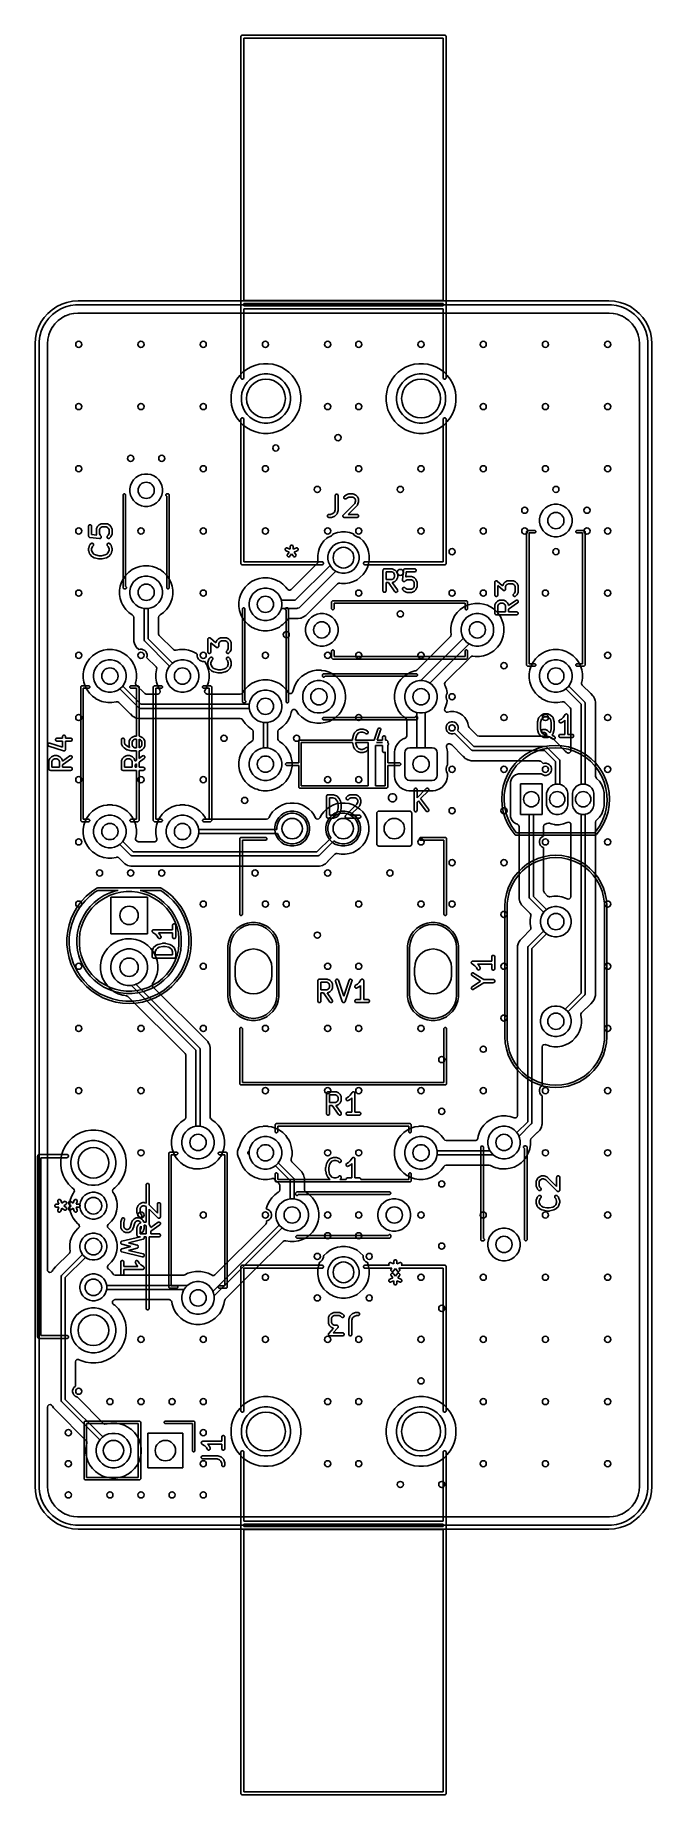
# Model space of a CAD drawing. Header units: inches. Extents: x 5.59 to 6.78, y -5.65 to -2.26.
import ezdxf

# ---------------------------------------------------------------- set-up
doc = ezdxf.new("R2010")
doc.units = ezdxf.units.IN
doc.header["$MEASUREMENT"] = 0
for name, color, linetype, true_color in [('Edge.Cuts', 31, 'CONTINUOUS', 0xffb86c), ('F.Cu', 11, 'CONTINUOUS', 0xff5555), ('F.Mask', 191, 'CONTINUOUS', 0xbd93f9), ('F.Silkscreen', 141, 'CONTINUOUS', 0x8be9fd)]:
    doc.layers.add(name, color=color, linetype=linetype, true_color=true_color)

msp = doc.modelspace()

# ---------------------------------------------------------------- linework, layer by layer
at = {"layer": 'Edge.Cuts', "linetype": 'CONTINUOUS'}
for p, q in [((5.619, -2.7887), (5.628, -2.7827)), ((5.628, -2.7827), (5.6377, -2.7779)), ((5.6452, -2.7833), (5.6361, -2.7871)), ((5.6377, -2.7779), (5.6479, -2.7745)), ((5.6547, -2.7808), (5.6452, -2.7833)), ((5.6479, -2.7745), (5.6585, -2.7724)), ((5.6644, -2.7795), (5.6547, -2.7808)), ((5.6585, -2.7724), (5.6693, -2.7717)), ((5.6693, -2.7795), (5.6644, -2.7795)), ((5.6693, -2.7717), (6.6929, -2.7717)), ((6.6929, -2.7795), (5.6693, -2.7795)), ((6.6929, -2.7717), (6.7037, -2.7724)), ((6.6978, -2.7795), (6.6929, -2.7795)), ((6.7075, -2.7808), (6.6978, -2.7795)), ((6.7037, -2.7724), (6.7143, -2.7745)), ((6.717, -2.7833), (6.7075, -2.7808)), ((6.7143, -2.7745), (6.7246, -2.7779)), ((6.7261, -2.7871), (6.717, -2.7833)), ((6.7246, -2.7779), (6.7343, -2.7827)), ((6.7343, -2.7827), (6.7432, -2.7887)), ((5.5929, -2.8227), (5.5977, -2.813)), ((5.5977, -2.813), (5.6037, -2.804)), ((5.607, -2.8127), (5.6021, -2.8212)), ((5.6037, -2.804), (5.6108, -2.7959)), ((5.6129, -2.8049), (5.607, -2.8127)), ((5.6108, -2.7959), (5.619, -2.7887)), ((5.6199, -2.798), (5.6129, -2.8049)), ((5.6276, -2.792), (5.6199, -2.798)), ((5.6361, -2.7871), (5.6276, -2.792)), ((6.7346, -2.792), (6.7261, -2.7871)), ((6.7423, -2.798), (6.7346, -2.792)), ((6.7493, -2.8049), (6.7423, -2.798)), ((6.7432, -2.7887), (6.7514, -2.7959)), ((6.7552, -2.8127), (6.7493, -2.8049)), ((6.7514, -2.7959), (6.7585, -2.804)), ((6.7601, -2.8212), (6.7552, -2.8127)), ((6.7585, -2.804), (6.7645, -2.813)), ((6.7645, -2.813), (6.7693, -2.8227)), ((5.5866, -2.8543), (5.5873, -2.8435)), ((5.5873, -2.8435), (5.5894, -2.8329)), ((5.5894, -2.8329), (5.5929, -2.8227)), ((5.5958, -2.8397), (5.5945, -2.8494)), ((5.5945, -2.8494), (5.5945, -2.8543)), ((5.5983, -2.8302), (5.5958, -2.8397)), ((5.6021, -2.8212), (5.5983, -2.8302)), ((6.7639, -2.8302), (6.7601, -2.8212)), ((6.7664, -2.8397), (6.7639, -2.8302)), ((6.7677, -2.8494), (6.7664, -2.8397)), ((6.7677, -2.8543), (6.7677, -2.8494)), ((6.7693, -2.8227), (6.7728, -2.8329)), ((6.7728, -2.8329), (6.7749, -2.8435)), ((6.7749, -2.8435), (6.7756, -2.8543)), ((5.5866, -5.0591), (5.5866, -2.8543)), ((5.5945, -2.8543), (5.5945, -5.0591)), ((6.7677, -5.0591), (6.7677, -2.8543)), ((6.7756, -2.8543), (6.7756, -5.0591)), ((5.962, -4.0203), (5.962, -4.1109)), ((6.0526, -4.1109), (6.0526, -4.0203)), ((6.3085, -4.0203), (6.3085, -4.1109)), ((6.3991, -4.1109), (6.3991, -4.0203)), ((5.9719, -4.0577), (5.9719, -4.0735)), ((6.0428, -4.0735), (6.0428, -4.0577)), ((6.3183, -4.0577), (6.3183, -4.0735)), ((6.3892, -4.0735), (6.3892, -4.0577)), ((5.5873, -5.0698), (5.5866, -5.0591)), ((5.5945, -5.0591), (5.5945, -5.064)), ((6.7677, -5.064), (6.7677, -5.0591)), ((6.7756, -5.0591), (6.7749, -5.0698)), ((5.5894, -5.0805), (5.5873, -5.0698)), ((5.5929, -5.0907), (5.5894, -5.0805)), ((5.5977, -5.1004), (5.5929, -5.0907)), ((5.5945, -5.064), (5.5958, -5.0737)), ((5.5958, -5.0737), (5.5983, -5.0832)), ((5.5983, -5.0832), (5.6021, -5.0922)), ((5.6021, -5.0922), (5.607, -5.1007)), ((6.7552, -5.1007), (6.7601, -5.0922)), ((6.7601, -5.0922), (6.7639, -5.0832)), ((6.7639, -5.0832), (6.7664, -5.0737)), ((6.7693, -5.0907), (6.7645, -5.1004)), ((6.7664, -5.0737), (6.7677, -5.064)), ((6.7728, -5.0805), (6.7693, -5.0907)), ((6.7749, -5.0698), (6.7728, -5.0805)), ((5.6037, -5.1094), (5.5977, -5.1004)), ((5.6108, -5.1175), (5.6037, -5.1094)), ((5.607, -5.1007), (5.6129, -5.1085)), ((5.619, -5.1246), (5.6108, -5.1175)), ((5.6129, -5.1085), (5.6199, -5.1154)), ((5.628, -5.1307), (5.619, -5.1246)), ((5.6199, -5.1154), (5.6276, -5.1214)), ((5.6276, -5.1214), (5.6361, -5.1263)), ((5.6361, -5.1263), (5.6452, -5.13)), ((6.717, -5.13), (6.7261, -5.1263)), ((6.7261, -5.1263), (6.7346, -5.1214)), ((6.7432, -5.1246), (6.7343, -5.1307)), ((6.7346, -5.1214), (6.7423, -5.1154)), ((6.7423, -5.1154), (6.7493, -5.1085)), ((6.7514, -5.1175), (6.7432, -5.1246)), ((6.7493, -5.1085), (6.7552, -5.1007)), ((6.7585, -5.1094), (6.7514, -5.1175)), ((6.7645, -5.1004), (6.7585, -5.1094)), ((5.6377, -5.1354), (5.628, -5.1307)), ((5.6479, -5.1389), (5.6377, -5.1354)), ((5.6452, -5.13), (5.6547, -5.1326)), ((5.6585, -5.141), (5.6479, -5.1389)), ((5.6547, -5.1326), (5.6644, -5.1339)), ((5.6693, -5.1417), (5.6585, -5.141)), ((5.6644, -5.1339), (5.6693, -5.1339)), ((5.6693, -5.1339), (6.6929, -5.1339)), ((6.6929, -5.1417), (5.6693, -5.1417)), ((6.6929, -5.1339), (6.6978, -5.1339)), ((6.7037, -5.141), (6.6929, -5.1417)), ((6.6978, -5.1339), (6.7075, -5.1326)), ((6.7143, -5.1389), (6.7037, -5.141)), ((6.7075, -5.1326), (6.717, -5.13)), ((6.7246, -5.1354), (6.7143, -5.1389)), ((6.7343, -5.1307), (6.7246, -5.1354))]:
    msp.add_line(p, q, dxfattribs=at)
at = {"layer": 'Edge.Cuts'}
for centre, radius in [((6.0315, -2.9601), 0.0375), ((6.0315, -2.9601), 0.0375), ((6.3307, -2.9601), 0.0375), ((6.3307, -2.9601), 0.0375), ((5.8006, -3.1372), 0.0157), ((5.8006, -3.1372), 0.0157), ((6.5906, -3.1956), 0.0157), ((6.5906, -3.1956), 0.0157), ((6.1811, -3.2672), 0.02), ((6.1811, -3.2672), 0.02), ((5.8006, -3.334), 0.0157), ((5.8006, -3.334), 0.0157), ((6.0306, -3.3572), 0.0157), ((6.0306, -3.3572), 0.0157), ((6.1392, -3.4065), 0.0157), ((6.1392, -3.4065), 0.0157), ((6.4392, -3.4065), 0.0157), ((6.4392, -3.4065), 0.0157), ((5.7306, -3.4956), 0.0157), ((5.7306, -3.4956), 0.0157), ((5.8706, -3.4956), 0.0157), ((5.8706, -3.4956), 0.0157), ((6.5906, -3.4956), 0.0157), ((6.5906, -3.4956), 0.0157), ((6.1337, -3.5356), 0.0157), ((6.1337, -3.5356), 0.0157), ((6.3306, -3.5356), 0.0157), ((6.3306, -3.5356), 0.0157), ((6.0306, -3.554), 0.0157), ((6.0306, -3.554), 0.0157), ((6.0306, -3.6656), 0.0157), ((6.0306, -3.6656), 0.0157), ((6.3306, -3.6656), 0.0157), ((6.3306, -3.6656), 0.0157), ((6.5433, -3.7333), 0.0148), ((6.5433, -3.7333), 0.0148), ((6.5933, -3.7333), 0.0148), ((6.5933, -3.7333), 0.0148), ((6.6433, -3.7333), 0.0148), ((6.6433, -3.7333), 0.0148), ((5.7306, -3.7956), 0.0157), ((5.7306, -3.7956), 0.0157), ((5.8706, -3.7956), 0.0157), ((5.8706, -3.7956), 0.0157), ((6.0821, -3.79), 0.0197), ((6.0821, -3.79), 0.0197), ((6.1806, -3.79), 0.0197), ((6.1806, -3.79), 0.0197), ((6.279, -3.79), 0.0197), ((6.279, -3.79), 0.0197), ((5.7677, -3.9575), 0.0177), ((5.7677, -3.9575), 0.0177), ((6.5906, -3.9695), 0.0157), ((6.5906, -3.9695), 0.0157), ((5.7677, -4.0575), 0.0177), ((5.7677, -4.0575), 0.0177), ((6.5906, -4.1617), 0.0157), ((6.5906, -4.1617), 0.0157), ((5.9006, -4.3956), 0.0157), ((5.9006, -4.3956), 0.0157), ((6.4906, -4.3956), 0.0157), ((6.4906, -4.3956), 0.0157), ((5.6988, -4.435), 0.0295), ((5.6988, -4.435), 0.0295), ((6.0306, -4.4156), 0.0157), ((6.0306, -4.4156), 0.0157), ((6.3306, -4.4156), 0.0157), ((6.3306, -4.4156), 0.0157), ((5.6988, -4.5177), 0.016), ((5.6988, -4.5177), 0.016), ((6.0821, -4.5356), 0.0157), ((6.0821, -4.5356), 0.0157), ((6.279, -4.5356), 0.0157), ((6.279, -4.5356), 0.0157), ((5.6988, -4.5965), 0.016), ((5.6988, -4.5965), 0.016), ((6.4906, -4.5924), 0.0157), ((6.4906, -4.5924), 0.0157), ((6.1811, -4.6462), 0.02), ((6.1811, -4.6462), 0.02), ((5.6988, -4.6752), 0.016), ((5.6988, -4.6752), 0.016), ((5.9006, -4.6956), 0.0157), ((5.9006, -4.6956), 0.0157), ((5.6988, -4.758), 0.0295), ((5.6988, -4.758), 0.0295), ((6.0315, -4.9533), 0.0375), ((6.0315, -4.9533), 0.0375), ((6.3307, -4.9533), 0.0375), ((6.3307, -4.9533), 0.0375), ((5.7376, -4.9902), 0.0197), ((5.7376, -4.9902), 0.0197), ((5.8376, -4.9902), 0.0197), ((5.8376, -4.9902), 0.0197)]:
    msp.add_circle(centre, radius, dxfattribs=at)
for centre, radius, start, end in [((6.0073, -4.0203), 0.0453, 0, 180), ((6.3538, -4.0203), 0.0453, 0, 180), ((6.0073, -4.0577), 0.0354, 0, 180), ((6.3538, -4.0577), 0.0354, 0, 180), ((6.0073, -4.0735), 0.0354, 180, 360), ((6.3538, -4.0735), 0.0354, 180, 360), ((6.0073, -4.1109), 0.0453, 180, 360), ((6.3538, -4.1109), 0.0453, 180, 360)]:
    msp.add_arc(centre, radius, start, end, dxfattribs=at)
at = {"layer": 'F.Cu', "linetype": 'CONTINUOUS'}
for p, q in [((5.6198, -2.8221), (5.6245, -2.816)), ((5.6245, -2.816), (5.6249, -2.8154)), ((5.6249, -2.8154), (5.6304, -2.81)), ((5.6304, -2.81), (5.6309, -2.8095)), ((5.6309, -2.8095), (5.6371, -2.8049)), ((5.6371, -2.8049), (5.6377, -2.8045)), ((5.6377, -2.8045), (5.6445, -2.8008)), ((5.6445, -2.8008), (5.6451, -2.8005)), ((5.6451, -2.8005), (5.6523, -2.7978)), ((5.6523, -2.7978), (5.653, -2.7976)), ((5.653, -2.7976), (5.6605, -2.796)), ((5.6605, -2.796), (5.6612, -2.7959)), ((5.6612, -2.7959), (5.6691, -2.7953)), ((5.6691, -2.7953), (5.6695, -2.7953)), ((5.6695, -2.7953), (5.6719, -2.7953)), ((5.6719, -2.7953), (6.6903, -2.7953)), ((6.6903, -2.7953), (6.6927, -2.7953)), ((6.6927, -2.7953), (6.6931, -2.7953)), ((6.6931, -2.7953), (6.701, -2.7959)), ((6.701, -2.7959), (6.7017, -2.796)), ((6.7017, -2.796), (6.7092, -2.7976)), ((6.7092, -2.7976), (6.7099, -2.7978)), ((6.7099, -2.7978), (6.7171, -2.8005)), ((6.7171, -2.8005), (6.7177, -2.8008)), ((6.7177, -2.8008), (6.7223, -2.8033)), ((6.7223, -2.8033), (6.7245, -2.8045)), ((6.7245, -2.8045), (6.7251, -2.8049)), ((6.7251, -2.8049), (6.7313, -2.8095)), ((6.7313, -2.8095), (6.7318, -2.81)), ((6.7318, -2.81), (6.7373, -2.8154)), ((6.7373, -2.8154), (6.7377, -2.816)), ((6.7377, -2.816), (6.7424, -2.8221)), ((5.6103, -2.8542), (5.6108, -2.8463)), ((5.6108, -2.8463), (5.6109, -2.8456)), ((5.6108, -2.8463), (5.6108, -2.8463)), ((5.6109, -2.8456), (5.6126, -2.838)), ((5.6126, -2.838), (5.6128, -2.8374)), ((5.6128, -2.8374), (5.6155, -2.8301)), ((5.6155, -2.8301), (5.6158, -2.8295)), ((5.6158, -2.8295), (5.6195, -2.8227)), ((5.6195, -2.8227), (5.6198, -2.8221)), ((6.7424, -2.8221), (6.7427, -2.8227)), ((6.7427, -2.8227), (6.7464, -2.8295)), ((6.7464, -2.8295), (6.7467, -2.8301)), ((6.7467, -2.8301), (6.7494, -2.8374)), ((6.7494, -2.8374), (6.7496, -2.838)), ((6.7496, -2.838), (6.7513, -2.8456)), ((6.7513, -2.8456), (6.7514, -2.8463)), ((6.7514, -2.8463), (6.7519, -2.8542)), ((5.6103, -2.8545), (5.6103, -2.8542)), ((5.6103, -2.9557), (5.6103, -2.8545)), ((6.7519, -2.8542), (6.7519, -2.8545)), ((6.7519, -2.8545), (6.7519, -5.0589)), ((5.9809, -2.9157), (5.9755, -2.9227)), ((5.9871, -2.9095), (5.9809, -2.9157)), ((5.9809, -2.9157), (5.9809, -2.9157)), ((5.9941, -2.9041), (5.9871, -2.9095)), ((5.9871, -2.9095), (5.9871, -2.9095)), ((6.0017, -2.8997), (5.9941, -2.9041)), ((5.9941, -2.9041), (5.9941, -2.9041)), ((6.0006, -2.924), (6.0067, -2.9196)), ((6.0098, -2.8963), (6.0017, -2.8997)), ((6.0017, -2.8997), (6.0017, -2.8997)), ((6.0067, -2.9196), (6.0133, -2.9162)), ((6.0184, -2.894), (6.0098, -2.8963)), ((6.0133, -2.9162), (6.0204, -2.9139)), ((6.0271, -2.8929), (6.0184, -2.894)), ((6.0204, -2.9139), (6.0278, -2.9127)), ((6.0359, -2.8929), (6.0271, -2.8929)), ((6.0271, -2.8929), (6.0271, -2.8929)), ((6.0271, -2.8929), (6.0271, -2.8929)), ((6.0278, -2.9127), (6.0352, -2.9127)), ((6.0352, -2.9127), (6.0426, -2.9139)), ((6.0446, -2.894), (6.0359, -2.8929)), ((6.0359, -2.8929), (6.0359, -2.8929)), ((6.0359, -2.8929), (6.0359, -2.8929)), ((6.0426, -2.9139), (6.0497, -2.9162)), ((6.0531, -2.8963), (6.0446, -2.894)), ((6.0497, -2.9162), (6.0563, -2.9196)), ((6.0613, -2.8997), (6.0531, -2.8963)), ((6.0563, -2.9196), (6.0623, -2.924)), ((6.0689, -2.9041), (6.0613, -2.8997)), ((6.0613, -2.8997), (6.0613, -2.8997)), ((6.0759, -2.9095), (6.0689, -2.9041)), ((6.0689, -2.9041), (6.0689, -2.9041)), ((6.0689, -2.9041), (6.0689, -2.9041)), ((6.0821, -2.9157), (6.0759, -2.9095)), ((6.0759, -2.9095), (6.0759, -2.9095)), ((6.0875, -2.9227), (6.0821, -2.9157)), ((6.0821, -2.9157), (6.0821, -2.9157)), ((6.2801, -2.9157), (6.2747, -2.9227)), ((6.2863, -2.9095), (6.2801, -2.9157)), ((6.2801, -2.9157), (6.2801, -2.9157)), ((6.2933, -2.9041), (6.2863, -2.9095)), ((6.2863, -2.9095), (6.2863, -2.9095)), ((6.3009, -2.8997), (6.2933, -2.9041)), ((6.2933, -2.9041), (6.2933, -2.9041)), ((6.2999, -2.924), (6.3059, -2.9196)), ((6.3091, -2.8963), (6.3009, -2.8997)), ((6.3009, -2.8997), (6.3009, -2.8997)), ((6.3059, -2.9196), (6.3125, -2.9162)), ((6.3176, -2.894), (6.3091, -2.8963)), ((6.3125, -2.9162), (6.3196, -2.9139)), ((6.3263, -2.8929), (6.3176, -2.894)), ((6.3196, -2.9139), (6.327, -2.9127)), ((6.3351, -2.8929), (6.3263, -2.8929)), ((6.3263, -2.8929), (6.3263, -2.8929)), ((6.3263, -2.8929), (6.3263, -2.8929)), ((6.327, -2.9127), (6.3344, -2.9127)), ((6.3344, -2.9127), (6.3418, -2.9139)), ((6.3438, -2.894), (6.3351, -2.8929)), ((6.3351, -2.8929), (6.3351, -2.8929)), ((6.3351, -2.8929), (6.3351, -2.8929)), ((6.3418, -2.9139), (6.3489, -2.9162)), ((6.3524, -2.8963), (6.3438, -2.894)), ((6.3489, -2.9162), (6.3555, -2.9196)), ((6.3605, -2.8997), (6.3524, -2.8963)), ((6.3555, -2.9196), (6.3616, -2.924)), ((6.3681, -2.9041), (6.3605, -2.8997)), ((6.3605, -2.8997), (6.3605, -2.8997)), ((6.3751, -2.9095), (6.3681, -2.9041)), ((6.3681, -2.9041), (6.3681, -2.9041)), ((6.3681, -2.9041), (6.3681, -2.9041)), ((6.3813, -2.9157), (6.3751, -2.9095)), ((6.3751, -2.9095), (6.3751, -2.9095)), ((6.3867, -2.9227), (6.3813, -2.9157)), ((6.3813, -2.9157), (6.3813, -2.9157)), ((5.9654, -2.947), (5.9643, -2.9557)), ((5.9677, -2.9384), (5.9654, -2.947)), ((5.9711, -2.9303), (5.9677, -2.9384)), ((5.9755, -2.9227), (5.9711, -2.9303)), ((5.9711, -2.9303), (5.9711, -2.9303)), ((5.9755, -2.9227), (5.9755, -2.9227)), ((5.9841, -2.9564), (5.9853, -2.949)), ((5.9853, -2.949), (5.9876, -2.9419)), ((5.9876, -2.9419), (5.991, -2.9353)), ((5.991, -2.9353), (5.9954, -2.9292)), ((5.9954, -2.9292), (6.0006, -2.924)), ((6.0623, -2.924), (6.0676, -2.9292)), ((6.0676, -2.9292), (6.072, -2.9353)), ((6.072, -2.9353), (6.0754, -2.9419)), ((6.0754, -2.9419), (6.0777, -2.949)), ((6.0777, -2.949), (6.0788, -2.9564)), ((6.0919, -2.9303), (6.0875, -2.9227)), ((6.0953, -2.9384), (6.0919, -2.9303)), ((6.0976, -2.947), (6.0953, -2.9384)), ((6.0987, -2.9557), (6.0976, -2.947)), ((6.2647, -2.947), (6.2635, -2.9557)), ((6.2669, -2.9384), (6.2647, -2.947)), ((6.2703, -2.9303), (6.2669, -2.9384)), ((6.2747, -2.9227), (6.2703, -2.9303)), ((6.2703, -2.9303), (6.2703, -2.9303)), ((6.2747, -2.9227), (6.2747, -2.9227)), ((6.2834, -2.9564), (6.2845, -2.949)), ((6.2845, -2.949), (6.2868, -2.9419)), ((6.2868, -2.9419), (6.2902, -2.9353)), ((6.2902, -2.9353), (6.2946, -2.9292)), ((6.2946, -2.9292), (6.2999, -2.924)), ((6.3616, -2.924), (6.3668, -2.9292)), ((6.3668, -2.9292), (6.3712, -2.9353)), ((6.3712, -2.9353), (6.3746, -2.9419)), ((6.3746, -2.9419), (6.3769, -2.949)), ((6.3769, -2.949), (6.3781, -2.9564)), ((6.3911, -2.9303), (6.3867, -2.9227)), ((6.3945, -2.9384), (6.3911, -2.9303)), ((6.3968, -2.947), (6.3945, -2.9384)), ((6.3979, -2.9557), (6.3968, -2.947)), ((5.6103, -3.4916), (5.6103, -2.9557)), ((5.9643, -2.9557), (5.9643, -2.9557)), ((5.9643, -2.9557), (5.9643, -2.9645)), ((5.9643, -2.9645), (5.9643, -2.9645)), ((5.9643, -2.9645), (5.9654, -2.9732)), ((5.9654, -2.9732), (5.9677, -2.9817)), ((5.9677, -2.9817), (5.9711, -2.9899)), ((5.9841, -2.9638), (5.9841, -2.9564)), ((5.9853, -2.9712), (5.9841, -2.9638)), ((5.9876, -2.9783), (5.9853, -2.9712)), ((5.991, -2.9849), (5.9876, -2.9783)), ((5.9954, -2.9909), (5.991, -2.9849)), ((6.072, -2.9849), (6.0676, -2.9909)), ((6.0754, -2.9783), (6.072, -2.9849)), ((6.0777, -2.9712), (6.0754, -2.9783)), ((6.0788, -2.9638), (6.0777, -2.9712)), ((6.0788, -2.9564), (6.0788, -2.9638)), ((6.0919, -2.9899), (6.0953, -2.9817)), ((6.0953, -2.9817), (6.0976, -2.9732)), ((6.0976, -2.9732), (6.0987, -2.9645)), ((6.0987, -2.9645), (6.0987, -2.9557)), ((6.0987, -2.9557), (6.0987, -2.9557)), ((6.2635, -2.9557), (6.2635, -2.9557)), ((6.2635, -2.9557), (6.2635, -2.9645)), ((6.2635, -2.9645), (6.2635, -2.9645)), ((6.2635, -2.9645), (6.2647, -2.9732)), ((6.2647, -2.9732), (6.2669, -2.9817)), ((6.2669, -2.9817), (6.2703, -2.9899)), ((6.2834, -2.9638), (6.2834, -2.9564)), ((6.2845, -2.9712), (6.2834, -2.9638)), ((6.2868, -2.9783), (6.2845, -2.9712)), ((6.2902, -2.9849), (6.2868, -2.9783)), ((6.2946, -2.9909), (6.2902, -2.9849)), ((6.3712, -2.9849), (6.3668, -2.9909)), ((6.3746, -2.9783), (6.3712, -2.9849)), ((6.3769, -2.9712), (6.3746, -2.9783)), ((6.3781, -2.9638), (6.3769, -2.9712)), ((6.3781, -2.9564), (6.3781, -2.9638)), ((6.3911, -2.9899), (6.3945, -2.9817)), ((6.3945, -2.9817), (6.3968, -2.9732)), ((6.3968, -2.9732), (6.3979, -2.9645)), ((6.3979, -2.9645), (6.3979, -2.9557)), ((5.9711, -2.9899), (5.9711, -2.9899)), ((5.9711, -2.9899), (5.9755, -2.9975)), ((5.9755, -2.9975), (5.9755, -2.9975)), ((5.9755, -2.9975), (5.9755, -2.9975)), ((5.9755, -2.9975), (5.9809, -3.0045)), ((5.9809, -3.0045), (5.9809, -3.0045)), ((5.9809, -3.0045), (5.9871, -3.0107)), ((5.9871, -3.0107), (5.9871, -3.0107)), ((5.9871, -3.0107), (5.9941, -3.0161)), ((5.9941, -3.0161), (6.0017, -3.0205)), ((6.0006, -2.9962), (5.9954, -2.9909)), ((6.0067, -3.0006), (6.0006, -2.9962)), ((6.0017, -3.0205), (6.0098, -3.0239)), ((6.0133, -3.004), (6.0067, -3.0006)), ((6.0204, -3.0063), (6.0133, -3.004)), ((6.0278, -3.0075), (6.0204, -3.0063)), ((6.0352, -3.0075), (6.0278, -3.0075)), ((6.0426, -3.0063), (6.0352, -3.0075)), ((6.0497, -3.004), (6.0426, -3.0063)), ((6.0563, -3.0006), (6.0497, -3.004)), ((6.0531, -3.0239), (6.0613, -3.0205)), ((6.0623, -2.9962), (6.0563, -3.0006)), ((6.0613, -3.0205), (6.0689, -3.0161)), ((6.0676, -2.9909), (6.0623, -2.9962)), ((6.0689, -3.0161), (6.0759, -3.0107)), ((6.0759, -3.0107), (6.0821, -3.0045)), ((6.0821, -3.0045), (6.0875, -2.9975)), ((6.0875, -2.9975), (6.0919, -2.9899)), ((6.2703, -2.9899), (6.2703, -2.9899)), ((6.2703, -2.9899), (6.2747, -2.9975)), ((6.2747, -2.9975), (6.2747, -2.9975)), ((6.2747, -2.9975), (6.2747, -2.9975)), ((6.2747, -2.9975), (6.2801, -3.0045)), ((6.2801, -3.0045), (6.2801, -3.0045)), ((6.2801, -3.0045), (6.2863, -3.0107)), ((6.2863, -3.0107), (6.2863, -3.0107)), ((6.2863, -3.0107), (6.2933, -3.0161)), ((6.2933, -3.0161), (6.3009, -3.0205)), ((6.2999, -2.9962), (6.2946, -2.9909)), ((6.3059, -3.0006), (6.2999, -2.9962)), ((6.3009, -3.0205), (6.3091, -3.0239)), ((6.3125, -3.004), (6.3059, -3.0006)), ((6.3196, -3.0063), (6.3125, -3.004)), ((6.327, -3.0075), (6.3196, -3.0063)), ((6.3344, -3.0075), (6.327, -3.0075)), ((6.3418, -3.0063), (6.3344, -3.0075)), ((6.3489, -3.004), (6.3418, -3.0063)), ((6.3555, -3.0006), (6.3489, -3.004)), ((6.3524, -3.0239), (6.3605, -3.0205)), ((6.3616, -2.9962), (6.3555, -3.0006)), ((6.3605, -3.0205), (6.3681, -3.0161)), ((6.3668, -2.9909), (6.3616, -2.9962)), ((6.3681, -3.0161), (6.3751, -3.0107)), ((6.3751, -3.0107), (6.3813, -3.0045)), ((6.3813, -3.0045), (6.3867, -2.9975)), ((6.3867, -2.9975), (6.3911, -2.9899)), ((6.0098, -3.0239), (6.0184, -3.0262)), ((6.0184, -3.0262), (6.0271, -3.0273)), ((6.0271, -3.0273), (6.0271, -3.0273)), ((6.0271, -3.0273), (6.0359, -3.0273)), ((6.0359, -3.0273), (6.0446, -3.0262)), ((6.0359, -3.0273), (6.0359, -3.0273)), ((6.0446, -3.0262), (6.0531, -3.0239)), ((6.3091, -3.0239), (6.3176, -3.0262)), ((6.3176, -3.0262), (6.3263, -3.0273)), ((6.3263, -3.0273), (6.3263, -3.0273)), ((6.3263, -3.0273), (6.3351, -3.0273)), ((6.3351, -3.0273), (6.3438, -3.0262)), ((6.3351, -3.0273), (6.3351, -3.0273)), ((6.3438, -3.0262), (6.3524, -3.0239)), ((6.1577, -3.225), (6.1551, -3.2265)), ((6.1599, -3.2228), (6.1577, -3.225)), ((6.1604, -3.2219), (6.1599, -3.2228)), ((6.162, -3.2211), (6.1604, -3.2219)), ((6.1695, -3.2187), (6.162, -3.2211)), ((6.162, -3.2211), (6.162, -3.2211)), ((6.1746, -3.2179), (6.1695, -3.2187)), ((6.1772, -3.2175), (6.1746, -3.2179)), ((6.185, -3.2175), (6.1772, -3.2175)), ((6.1889, -3.2181), (6.185, -3.2175)), ((6.1927, -3.2187), (6.1889, -3.2181)), ((6.2002, -3.2211), (6.1927, -3.2187)), ((6.2002, -3.2212), (6.2002, -3.2211)), ((6.2002, -3.2211), (6.2002, -3.2211)), ((6.2012, -3.2228), (6.2002, -3.2212)), ((6.2034, -3.225), (6.2012, -3.2228)), ((6.206, -3.2265), (6.2034, -3.225)), ((6.1326, -3.2555), (6.1314, -3.2633)), ((6.135, -3.2481), (6.1326, -3.2555)), ((6.1386, -3.2411), (6.135, -3.2481)), ((6.135, -3.2481), (6.135, -3.2481)), ((6.1432, -3.2348), (6.1386, -3.2411)), ((6.1487, -3.2293), (6.1432, -3.2348)), ((6.1514, -3.2273), (6.1487, -3.2293)), ((6.1512, -3.2642), (6.1524, -3.2585)), ((6.1521, -3.2273), (6.1514, -3.2273)), ((6.1551, -3.2265), (6.1521, -3.2273)), ((6.1524, -3.2585), (6.1546, -3.253)), ((6.1546, -3.253), (6.1579, -3.2482)), ((6.1579, -3.2482), (6.1621, -3.244)), ((6.1621, -3.244), (6.167, -3.2407)), ((6.167, -3.2407), (6.1724, -3.2385)), ((6.1724, -3.2385), (6.1782, -3.2373)), ((6.1782, -3.2373), (6.184, -3.2373)), ((6.184, -3.2373), (6.1898, -3.2385)), ((6.1898, -3.2385), (6.1952, -3.2407)), ((6.1952, -3.2407), (6.2001, -3.244)), ((6.2001, -3.244), (6.2043, -3.2482)), ((6.2043, -3.2482), (6.2076, -3.253)), ((6.209, -3.2273), (6.206, -3.2265)), ((6.2076, -3.253), (6.2098, -3.2585)), ((6.2108, -3.2273), (6.209, -3.2273)), ((6.2098, -3.2585), (6.211, -3.2642)), ((6.2135, -3.2293), (6.2108, -3.2273)), ((6.219, -3.2348), (6.2135, -3.2293)), ((6.2236, -3.2411), (6.219, -3.2348)), ((6.2272, -3.2481), (6.2236, -3.2411)), ((6.2296, -3.2555), (6.2272, -3.2481)), ((6.2272, -3.2481), (6.2272, -3.2481)), ((6.2308, -3.2633), (6.2296, -3.2555)), ((5.7737, -3.2902), (5.7672, -3.295)), ((5.7809, -3.2866), (5.7737, -3.2902)), ((5.7886, -3.2841), (5.7809, -3.2866)), ((5.7956, -3.283), (5.7886, -3.2841)), ((5.7965, -3.2828), (5.7956, -3.283)), ((5.8046, -3.2828), (5.7965, -3.2828)), ((5.8057, -3.283), (5.8046, -3.2828)), ((5.8125, -3.2841), (5.8057, -3.283)), ((5.8202, -3.2866), (5.8125, -3.2841)), ((5.8251, -3.2891), (5.8202, -3.2866)), ((5.8274, -3.2902), (5.8251, -3.2891)), ((5.8339, -3.295), (5.8274, -3.2902)), ((5.8274, -3.2902), (5.8274, -3.2902)), ((5.8274, -3.2902), (5.8274, -3.2902)), ((6.1306, -3.2787), (6.0811, -3.3282)), ((6.0879, -3.3493), (6.1551, -3.282)), ((6.1663, -3.2932), (6.0967, -3.3627)), ((6.1316, -3.2772), (6.1306, -3.2787)), ((6.1314, -3.2633), (6.1314, -3.2711)), ((6.1314, -3.2711), (6.1319, -3.2745)), ((6.1319, -3.2745), (6.1316, -3.2772)), ((6.1512, -3.2701), (6.1512, -3.2642)), ((6.1524, -3.2759), (6.1512, -3.2701)), ((6.1546, -3.2813), (6.1524, -3.2759)), ((6.1551, -3.282), (6.1546, -3.2813)), ((6.167, -3.2936), (6.1663, -3.2932)), ((6.2001, -3.2904), (6.1952, -3.2936)), ((6.2043, -3.2862), (6.2001, -3.2904)), ((6.2076, -3.2813), (6.2043, -3.2862)), ((6.2098, -3.2759), (6.2076, -3.2813)), ((6.211, -3.2701), (6.2098, -3.2759)), ((6.211, -3.2642), (6.211, -3.2701)), ((6.219, -3.2996), (6.2236, -3.2932)), ((6.2236, -3.2932), (6.2272, -3.2863)), ((6.2272, -3.2863), (6.2296, -3.2788)), ((6.2296, -3.2788), (6.2308, -3.2711)), ((6.2308, -3.2711), (6.2308, -3.2633)), ((5.7506, -3.322), (5.7494, -3.33)), ((5.7531, -3.3144), (5.7506, -3.322)), ((5.7568, -3.3072), (5.7531, -3.3144)), ((5.7615, -3.3007), (5.7568, -3.3072)), ((5.7672, -3.295), (5.7615, -3.3007)), ((5.7692, -3.3309), (5.7704, -3.3249)), ((5.7704, -3.3249), (5.7728, -3.3192)), ((5.7728, -3.3192), (5.7762, -3.314)), ((5.7762, -3.314), (5.7806, -3.3097)), ((5.7806, -3.3097), (5.7857, -3.3062)), ((5.7857, -3.3062), (5.7914, -3.3039)), ((5.7914, -3.3039), (5.7975, -3.3027)), ((5.7975, -3.3027), (5.8036, -3.3027)), ((5.8036, -3.3027), (5.8097, -3.3039)), ((5.8097, -3.3039), (5.8154, -3.3062)), ((5.8154, -3.3062), (5.8205, -3.3097)), ((5.8205, -3.3097), (5.8249, -3.314)), ((5.8249, -3.314), (5.8283, -3.3192)), ((5.8283, -3.3192), (5.8307, -3.3249)), ((5.8307, -3.3249), (5.8319, -3.3309)), ((5.8396, -3.3007), (5.8339, -3.295)), ((5.8428, -3.3051), (5.8396, -3.3007)), ((5.8443, -3.3072), (5.8428, -3.3051)), ((5.8467, -3.3118), (5.8443, -3.3072)), ((5.848, -3.3144), (5.8467, -3.3118)), ((5.8505, -3.322), (5.848, -3.3144)), ((5.848, -3.3144), (5.848, -3.3144)), ((5.848, -3.3144), (5.848, -3.3144)), ((5.8518, -3.33), (5.8505, -3.322)), ((5.9915, -3.3238), (5.9868, -3.3303)), ((5.9972, -3.3181), (5.9915, -3.3238)), ((6.0037, -3.3134), (5.9972, -3.3181)), ((6.0109, -3.3097), (6.0037, -3.3134)), ((6.0186, -3.3072), (6.0109, -3.3097)), ((6.0157, -3.3294), (6.0214, -3.327)), ((6.0256, -3.3061), (6.0186, -3.3072)), ((6.0214, -3.327), (6.0275, -3.3258)), ((6.0265, -3.306), (6.0256, -3.3061)), ((6.0346, -3.306), (6.0265, -3.306)), ((6.0275, -3.3258), (6.0336, -3.3258)), ((6.0336, -3.3258), (6.0397, -3.327)), ((6.0357, -3.3061), (6.0346, -3.306)), ((6.0425, -3.3072), (6.0357, -3.3061)), ((6.0397, -3.327), (6.0454, -3.3294)), ((6.0502, -3.3097), (6.0425, -3.3072)), ((6.0551, -3.3122), (6.0502, -3.3097)), ((6.0574, -3.3134), (6.0551, -3.3122)), ((6.0639, -3.3181), (6.0574, -3.3134)), ((6.0574, -3.3134), (6.0574, -3.3134)), ((6.0574, -3.3134), (6.0574, -3.3134)), ((6.0696, -3.3238), (6.0639, -3.3181)), ((6.0723, -3.3276), (6.0696, -3.3238)), ((6.1087, -3.3786), (6.1696, -3.3177)), ((6.1724, -3.2959), (6.167, -3.2936)), ((6.1696, -3.3177), (6.172, -3.3164)), ((6.172, -3.3164), (6.1738, -3.3164)), ((6.1782, -3.297), (6.1724, -3.2959)), ((6.1738, -3.3164), (6.1772, -3.3169)), ((6.1772, -3.3169), (6.1772, -3.3169)), ((6.1772, -3.3169), (6.185, -3.3169)), ((6.184, -3.297), (6.1782, -3.297)), ((6.1898, -3.2959), (6.184, -3.297)), ((6.185, -3.3169), (6.1927, -3.3157)), ((6.185, -3.3169), (6.185, -3.3169)), ((6.1952, -3.2936), (6.1898, -3.2959)), ((6.1927, -3.3157), (6.2002, -3.3132)), ((6.2002, -3.3132), (6.2072, -3.3097)), ((6.2072, -3.3097), (6.2135, -3.3051)), ((6.2135, -3.3051), (6.219, -3.2996)), ((5.7494, -3.33), (5.7494, -3.338)), ((5.7494, -3.338), (5.7506, -3.346)), ((5.7506, -3.346), (5.7531, -3.3537)), ((5.7531, -3.3537), (5.7556, -3.3586)), ((5.7556, -3.3586), (5.7559, -3.3591)), ((5.7559, -3.3591), (5.7568, -3.3609)), ((5.7568, -3.3609), (5.7615, -3.3674)), ((5.7692, -3.3371), (5.7692, -3.3309)), ((5.7704, -3.3432), (5.7692, -3.3371)), ((5.7728, -3.3489), (5.7704, -3.3432)), ((5.7762, -3.354), (5.7728, -3.3489)), ((5.7806, -3.3584), (5.7762, -3.354)), ((5.7857, -3.3618), (5.7806, -3.3584)), ((5.8205, -3.3584), (5.8154, -3.3618)), ((5.8249, -3.354), (5.8205, -3.3584)), ((5.8283, -3.3489), (5.8249, -3.354)), ((5.8307, -3.3432), (5.8283, -3.3489)), ((5.8319, -3.3371), (5.8307, -3.3432)), ((5.8319, -3.3309), (5.8319, -3.3371)), ((5.843, -3.3627), (5.8443, -3.3609)), ((5.8443, -3.3609), (5.848, -3.3537)), ((5.848, -3.3537), (5.8482, -3.3531)), ((5.8482, -3.3531), (5.8505, -3.346)), ((5.8505, -3.346), (5.8518, -3.338)), ((5.8518, -3.338), (5.8518, -3.33)), ((5.9806, -3.3452), (5.9794, -3.3531)), ((5.9794, -3.3531), (5.9794, -3.3612)), ((5.9794, -3.3612), (5.9806, -3.3692)), ((5.9831, -3.3375), (5.9806, -3.3452)), ((5.9868, -3.3303), (5.9831, -3.3375)), ((5.9992, -3.3541), (6.0004, -3.348)), ((5.9992, -3.3603), (5.9992, -3.3541)), ((6.0004, -3.3663), (5.9992, -3.3603)), ((6.0004, -3.348), (6.0028, -3.3423)), ((6.0028, -3.3423), (6.0062, -3.3372)), ((6.0062, -3.3372), (6.0106, -3.3328)), ((6.0106, -3.3328), (6.0157, -3.3294)), ((6.0454, -3.3294), (6.0505, -3.3328)), ((6.0505, -3.3328), (6.0549, -3.3372)), ((6.0549, -3.3372), (6.0583, -3.3423)), ((6.0583, -3.3423), (6.0607, -3.348)), ((6.0607, -3.348), (6.0609, -3.3493)), ((6.0609, -3.3493), (6.0879, -3.3493)), ((6.0736, -3.3288), (6.0723, -3.3276)), ((6.0763, -3.3296), (6.0736, -3.3288)), ((6.0777, -3.3296), (6.0763, -3.3296)), ((6.0787, -3.3295), (6.0777, -3.3296)), ((6.0788, -3.3294), (6.0787, -3.3295)), ((6.0791, -3.3294), (6.0788, -3.3294)), ((6.0801, -3.3287), (6.0791, -3.3294)), ((6.0811, -3.3282), (6.0801, -3.3287)), ((6.4196, -3.3591), (6.4124, -3.3627)), ((6.4272, -3.3566), (6.4196, -3.3591)), ((6.4342, -3.3555), (6.4272, -3.3566)), ((6.4352, -3.3553), (6.4342, -3.3555)), ((6.4432, -3.3553), (6.4352, -3.3553)), ((6.4443, -3.3555), (6.4432, -3.3553)), ((6.4512, -3.3566), (6.4443, -3.3555)), ((6.4589, -3.3591), (6.4512, -3.3566)), ((6.4623, -3.3609), (6.4589, -3.3591)), ((6.466, -3.3627), (6.4623, -3.3609)), ((5.7615, -3.3674), (5.7615, -3.3674)), ((5.7615, -3.3674), (5.7672, -3.3731)), ((5.7672, -3.3731), (5.7737, -3.3778)), ((5.7737, -3.3778), (5.7742, -3.3781)), ((5.7742, -3.3781), (5.7762, -3.38)), ((5.7762, -3.38), (5.7769, -3.3824)), ((5.7769, -3.3824), (5.7769, -3.4222)), ((5.7914, -3.3642), (5.7857, -3.3618)), ((5.7966, -3.3652), (5.7914, -3.3642)), ((5.7966, -3.4256), (5.7966, -3.3652)), ((5.8097, -3.3642), (5.8045, -3.3652)), ((5.8045, -3.3652), (5.8045, -3.424)), ((5.8154, -3.3618), (5.8097, -3.3642)), ((5.8242, -3.3824), (5.825, -3.3798)), ((5.8242, -3.4138), (5.8242, -3.3824)), ((5.825, -3.3798), (5.8269, -3.3781)), ((5.8269, -3.3781), (5.8274, -3.3778)), ((5.8274, -3.3778), (5.8339, -3.3731)), ((5.8339, -3.3731), (5.8396, -3.3674)), ((5.8396, -3.3674), (5.843, -3.3627)), ((5.8396, -3.3674), (5.8396, -3.3674)), ((5.8396, -3.3674), (5.8396, -3.3674)), ((5.9806, -3.3692), (5.9831, -3.3768)), ((5.9831, -3.3768), (5.9846, -3.3798)), ((5.9846, -3.3798), (5.9866, -3.3837)), ((5.9866, -3.3837), (5.9868, -3.384)), ((5.9868, -3.384), (5.9915, -3.3905)), ((5.9915, -3.3905), (5.9972, -3.3962)), ((6.0028, -3.372), (6.0004, -3.3663)), ((6.0062, -3.3771), (6.0028, -3.372)), ((6.0106, -3.3815), (6.0062, -3.3771)), ((6.0157, -3.3849), (6.0106, -3.3815)), ((6.0214, -3.3873), (6.0157, -3.3849)), ((6.0275, -3.3885), (6.0214, -3.3873)), ((6.0336, -3.3885), (6.0275, -3.3885)), ((6.0397, -3.3873), (6.0336, -3.3885)), ((6.0454, -3.3849), (6.0397, -3.3873)), ((6.0505, -3.3815), (6.0454, -3.3849)), ((6.0549, -3.3771), (6.0505, -3.3815)), ((6.0583, -3.372), (6.0549, -3.3771)), ((6.0607, -3.3663), (6.0583, -3.372)), ((6.0609, -3.365), (6.0607, -3.3663)), ((6.0911, -3.365), (6.0609, -3.365)), ((6.0639, -3.3962), (6.0696, -3.3905)), ((6.0696, -3.3905), (6.0723, -3.3868)), ((6.0723, -3.3868), (6.0745, -3.3851)), ((6.0745, -3.3851), (6.0763, -3.3847)), ((6.0763, -3.3847), (6.0938, -3.3847)), ((6.0927, -3.3649), (6.0911, -3.365)), ((6.0955, -3.3637), (6.0927, -3.3649)), ((6.0938, -3.3847), (6.0976, -3.384)), ((6.0967, -3.3627), (6.0955, -3.3637)), ((6.0976, -3.384), (6.0992, -3.3837)), ((6.0992, -3.3837), (6.1017, -3.3826)), ((6.1017, -3.3826), (6.1042, -3.3816)), ((6.1042, -3.3816), (6.1087, -3.3786)), ((6.1042, -3.3816), (6.1042, -3.3816)), ((6.1042, -3.3816), (6.1042, -3.3816)), ((6.3893, -3.3945), (6.388, -3.4025)), ((6.3918, -3.3869), (6.3893, -3.3945)), ((6.3954, -3.3797), (6.3918, -3.3869)), ((6.4002, -3.3732), (6.3954, -3.3797)), ((6.4059, -3.3675), (6.4002, -3.3732)), ((6.4124, -3.3627), (6.4059, -3.3675)), ((6.4091, -3.3974), (6.4114, -3.3917)), ((6.4114, -3.3917), (6.4149, -3.3866)), ((6.4149, -3.3866), (6.4192, -3.3822)), ((6.4192, -3.3822), (6.4244, -3.3788)), ((6.4244, -3.3788), (6.4301, -3.3764)), ((6.4301, -3.3764), (6.4361, -3.3752)), ((6.4361, -3.3752), (6.4423, -3.3752)), ((6.4423, -3.3752), (6.4484, -3.3764)), ((6.4484, -3.3764), (6.4541, -3.3788)), ((6.4541, -3.3788), (6.4592, -3.3822)), ((6.4592, -3.3822), (6.4636, -3.3866)), ((6.4636, -3.3866), (6.467, -3.3917)), ((6.4726, -3.3675), (6.466, -3.3627)), ((6.466, -3.3627), (6.466, -3.3627)), ((6.466, -3.3627), (6.466, -3.3627)), ((6.467, -3.3917), (6.4694, -3.3974)), ((6.4783, -3.3732), (6.4726, -3.3675)), ((6.4827, -3.3793), (6.4783, -3.3732)), ((6.483, -3.3797), (6.4827, -3.3793)), ((6.485, -3.3837), (6.483, -3.3797)), ((6.4867, -3.3869), (6.485, -3.3837)), ((6.4892, -3.3945), (6.4867, -3.3869)), ((6.4894, -3.3962), (6.4892, -3.3945)), ((5.7769, -3.4222), (5.7769, -3.4222)), ((5.7769, -3.4222), (5.7769, -3.4287)), ((5.7769, -3.4287), (5.7769, -3.4287)), ((5.7769, -3.4287), (5.7785, -3.4347)), ((5.7967, -3.4264), (5.7966, -3.4256)), ((5.7973, -3.4278), (5.7967, -3.4264)), ((5.7978, -3.4284), (5.7973, -3.4278)), ((5.8457, -3.4763), (5.7978, -3.4284)), ((5.8045, -3.424), (5.8513, -3.4708)), ((5.8243, -3.4148), (5.8242, -3.4138)), ((5.8256, -3.4172), (5.8243, -3.4148)), ((5.853, -3.4446), (5.8256, -3.4172)), ((5.9972, -3.3962), (6.0033, -3.4007)), ((6.0033, -3.4007), (6.0037, -3.401)), ((6.0037, -3.401), (6.0083, -3.4033)), ((6.0083, -3.4033), (6.0109, -3.4046)), ((6.0109, -3.4046), (6.0109, -3.4046)), ((6.0109, -3.4046), (6.0109, -3.4046)), ((6.0109, -3.4046), (6.015, -3.4059)), ((6.015, -3.4059), (6.0186, -3.4071)), ((6.0186, -3.4071), (6.0225, -3.4077)), ((6.0225, -3.4077), (6.0265, -3.4084)), ((6.0265, -3.4084), (6.0265, -3.4084)), ((6.0265, -3.4084), (6.0346, -3.4084)), ((6.0346, -3.4084), (6.0425, -3.4071)), ((6.0346, -3.4084), (6.0346, -3.4084)), ((6.0425, -3.4071), (6.0502, -3.4046)), ((6.0502, -3.4046), (6.0574, -3.401)), ((6.0574, -3.401), (6.061, -3.3983)), ((6.061, -3.3983), (6.0639, -3.3962)), ((6.0639, -3.3962), (6.0639, -3.3962)), ((6.0639, -3.3962), (6.0639, -3.3962)), ((6.3874, -3.4194), (6.3227, -3.4841)), ((6.3304, -3.5042), (6.4122, -3.4225)), ((6.3884, -3.4179), (6.3874, -3.4194)), ((6.388, -3.4025), (6.388, -3.4106)), ((6.388, -3.4106), (6.3887, -3.4152)), ((6.3887, -3.4152), (6.3884, -3.4179)), ((6.4079, -3.4034), (6.4091, -3.3974)), ((6.4079, -3.4096), (6.4079, -3.4034)), ((6.4091, -3.4157), (6.4079, -3.4096)), ((6.4114, -3.4214), (6.4091, -3.4157)), ((6.4122, -3.4225), (6.4114, -3.4214)), ((6.4636, -3.4265), (6.4592, -3.4309)), ((6.467, -3.4214), (6.4636, -3.4265)), ((6.4694, -3.4157), (6.467, -3.4214)), ((6.4694, -3.3974), (6.4706, -3.4034)), ((6.4706, -3.4096), (6.4694, -3.4157)), ((6.4706, -3.4034), (6.4706, -3.4096)), ((6.483, -3.4334), (6.4867, -3.4262)), ((6.4867, -3.4262), (6.4892, -3.4185)), ((6.4892, -3.4185), (6.4904, -3.4106)), ((6.4904, -3.4025), (6.4894, -3.3962)), ((6.4904, -3.4106), (6.4904, -3.4025)), ((5.6915, -3.4622), (5.6868, -3.4688)), ((5.6972, -3.4565), (5.6915, -3.4622)), ((5.7037, -3.4518), (5.6972, -3.4565)), ((5.7109, -3.4481), (5.7037, -3.4518)), ((5.7186, -3.4457), (5.7109, -3.4481)), ((5.7256, -3.4445), (5.7186, -3.4457)), ((5.7265, -3.4444), (5.7256, -3.4445)), ((5.7346, -3.4444), (5.7265, -3.4444)), ((5.7357, -3.4446), (5.7346, -3.4444)), ((5.7425, -3.4457), (5.7357, -3.4446)), ((5.7502, -3.4481), (5.7425, -3.4457)), ((5.7551, -3.4507), (5.7502, -3.4481)), ((5.7574, -3.4518), (5.7551, -3.4507)), ((5.7639, -3.4565), (5.7574, -3.4518)), ((5.7574, -3.4518), (5.7574, -3.4518)), ((5.7574, -3.4518), (5.7574, -3.4518)), ((5.7696, -3.4622), (5.7639, -3.4565)), ((5.774, -3.4683), (5.7696, -3.4622)), ((5.7785, -3.4347), (5.7797, -3.4367)), ((5.7797, -3.4367), (5.7797, -3.4367)), ((5.7797, -3.4367), (5.7797, -3.4367)), ((5.7797, -3.4367), (5.7815, -3.4399)), ((5.7815, -3.4399), (5.7816, -3.4401)), ((5.7816, -3.4401), (5.7816, -3.4401)), ((5.7816, -3.4401), (5.7862, -3.4446)), ((5.7862, -3.4446), (5.789, -3.4439)), ((5.789, -3.4439), (5.7921, -3.4439)), ((5.7921, -3.4439), (5.7951, -3.4447)), ((5.7951, -3.4447), (5.7977, -3.4462)), ((5.7977, -3.4462), (5.7999, -3.4484)), ((5.7999, -3.4484), (5.8015, -3.4511)), ((5.8015, -3.4511), (5.8023, -3.454)), ((5.8023, -3.4571), (5.8015, -3.46)), ((5.8015, -3.46), (5.8196, -3.4781)), ((5.8023, -3.454), (5.8023, -3.4571)), ((5.8552, -3.4459), (5.853, -3.4446)), ((5.858, -3.4458), (5.8552, -3.4459)), ((5.8586, -3.4457), (5.858, -3.4458)), ((5.8649, -3.4446), (5.8586, -3.4457)), ((5.8586, -3.4457), (5.8586, -3.4457)), ((5.8665, -3.4444), (5.8649, -3.4446)), ((5.8746, -3.4444), (5.8665, -3.4444)), ((5.8757, -3.4446), (5.8746, -3.4444)), ((5.8825, -3.4457), (5.8757, -3.4446)), ((5.8902, -3.4481), (5.8825, -3.4457)), ((5.8951, -3.4507), (5.8902, -3.4481)), ((5.8974, -3.4518), (5.8951, -3.4507)), ((5.8991, -3.4531), (5.8974, -3.4518)), ((5.8974, -3.4518), (5.8974, -3.4518)), ((5.8974, -3.4518), (5.8974, -3.4518)), ((5.8988, -3.454), (5.8991, -3.4531)), ((5.8988, -3.4571), (5.8988, -3.454)), ((5.8996, -3.4601), (5.8988, -3.4571)), ((5.9012, -3.4628), (5.8996, -3.4601)), ((5.9034, -3.465), (5.9012, -3.4628)), ((6.4233, -3.4336), (6.3476, -3.5093)), ((6.3774, -3.5073), (6.4264, -3.4584)), ((6.4244, -3.4343), (6.4233, -3.4336)), ((6.4301, -3.4367), (6.4244, -3.4343)), ((6.4264, -3.4584), (6.4288, -3.4571)), ((6.4288, -3.4571), (6.4306, -3.457)), ((6.4361, -3.4379), (6.4301, -3.4367)), ((6.4306, -3.457), (6.4352, -3.4577)), ((6.4352, -3.4577), (6.4352, -3.4577)), ((6.4352, -3.4577), (6.4432, -3.4577)), ((6.4423, -3.4379), (6.4361, -3.4379)), ((6.4484, -3.4367), (6.4423, -3.4379)), ((6.4432, -3.4577), (6.4512, -3.4565)), ((6.4432, -3.4577), (6.4432, -3.4577)), ((6.4541, -3.4343), (6.4484, -3.4367)), ((6.4512, -3.4565), (6.4589, -3.454)), ((6.4592, -3.4309), (6.4541, -3.4343)), ((6.4589, -3.454), (6.466, -3.4503)), ((6.466, -3.4503), (6.471, -3.4468)), ((6.471, -3.4468), (6.4726, -3.4456)), ((6.4726, -3.4456), (6.4783, -3.4399)), ((6.4726, -3.4456), (6.4726, -3.4456)), ((6.4726, -3.4456), (6.4726, -3.4456)), ((6.4783, -3.4399), (6.4806, -3.4367)), ((6.4783, -3.4399), (6.4783, -3.4399)), ((6.4783, -3.4399), (6.4783, -3.4399)), ((6.4806, -3.4367), (6.483, -3.4334)), ((6.5515, -3.4622), (6.5468, -3.4688)), ((6.5572, -3.4565), (6.5515, -3.4622)), ((6.5637, -3.4518), (6.5572, -3.4565)), ((6.5709, -3.4481), (6.5637, -3.4518)), ((6.5786, -3.4457), (6.5709, -3.4481)), ((6.5856, -3.4445), (6.5786, -3.4457)), ((6.5865, -3.4444), (6.5856, -3.4445)), ((6.5946, -3.4444), (6.5865, -3.4444)), ((6.5957, -3.4446), (6.5946, -3.4444)), ((6.6025, -3.4457), (6.5957, -3.4446)), ((6.6102, -3.4481), (6.6025, -3.4457)), ((6.6151, -3.4507), (6.6102, -3.4481)), ((6.6174, -3.4518), (6.6151, -3.4507)), ((6.6239, -3.4565), (6.6174, -3.4518)), ((6.6174, -3.4518), (6.6174, -3.4518)), ((6.6174, -3.4518), (6.6174, -3.4518)), ((6.6296, -3.4622), (6.6239, -3.4565)), ((6.634, -3.4683), (6.6296, -3.4622)), ((5.6103, -3.7916), (5.6103, -3.4916)), ((5.6806, -3.4836), (5.6794, -3.4916)), ((5.6794, -3.4916), (5.6794, -3.4996)), ((5.6831, -3.4759), (5.6806, -3.4836)), ((5.6868, -3.4688), (5.6831, -3.4759)), ((5.6992, -3.4925), (5.7004, -3.4864)), ((5.6992, -3.4987), (5.6992, -3.4925)), ((5.7004, -3.4864), (5.7028, -3.4807)), ((5.7028, -3.4807), (5.7062, -3.4756)), ((5.7062, -3.4756), (5.7106, -3.4712)), ((5.7106, -3.4712), (5.7157, -3.4678)), ((5.7157, -3.4678), (5.7214, -3.4655)), ((5.7214, -3.4655), (5.7275, -3.4642)), ((5.7275, -3.4642), (5.7336, -3.4642)), ((5.7336, -3.4642), (5.7397, -3.4655)), ((5.7397, -3.4655), (5.7454, -3.4678)), ((5.7454, -3.4678), (5.7505, -3.4712)), ((5.7505, -3.4712), (5.7549, -3.4756)), ((5.7549, -3.4756), (5.7583, -3.4807)), ((5.7583, -3.4807), (5.7607, -3.4864)), ((5.7607, -3.4864), (5.7619, -3.4925)), ((5.7619, -3.4925), (5.7619, -3.4987)), ((5.7743, -3.4688), (5.774, -3.4683)), ((5.7767, -3.4733), (5.7743, -3.4688)), ((5.778, -3.4759), (5.7767, -3.4733)), ((5.7805, -3.4836), (5.778, -3.4759)), ((5.778, -3.4759), (5.778, -3.4759)), ((5.778, -3.4759), (5.778, -3.4759)), ((5.7818, -3.4916), (5.7805, -3.4836)), ((5.7818, -3.4996), (5.7818, -3.4916)), ((5.8206, -3.4836), (5.8194, -3.4916)), ((5.8194, -3.4916), (5.8194, -3.4996)), ((5.8196, -3.4781), (5.8209, -3.4805)), ((5.8208, -3.483), (5.8206, -3.4836)), ((5.8206, -3.4836), (5.8206, -3.4836)), ((5.8209, -3.4805), (5.8208, -3.483)), ((5.8392, -3.4925), (5.8404, -3.4864)), ((5.8392, -3.4987), (5.8392, -3.4925)), ((5.8404, -3.4864), (5.8428, -3.4807)), ((5.8428, -3.4807), (5.8457, -3.4763)), ((5.8513, -3.4708), (5.8557, -3.4678)), ((5.8557, -3.4678), (5.8614, -3.4655)), ((5.8614, -3.4655), (5.8675, -3.4642)), ((5.8675, -3.4642), (5.8736, -3.4642)), ((5.8736, -3.4642), (5.8797, -3.4655)), ((5.8797, -3.4655), (5.8854, -3.4678)), ((5.8854, -3.4678), (5.8905, -3.4712)), ((5.8905, -3.4712), (5.8949, -3.4756)), ((5.8949, -3.4756), (5.8983, -3.4807)), ((5.8983, -3.4807), (5.9007, -3.4864)), ((5.9007, -3.4864), (5.9019, -3.4925)), ((5.9019, -3.4925), (5.9019, -3.4987)), ((5.906, -3.4665), (5.9034, -3.465)), ((5.909, -3.4673), (5.906, -3.4665)), ((5.9121, -3.4673), (5.909, -3.4673)), ((5.9131, -3.467), (5.9121, -3.4673)), ((5.914, -3.4683), (5.9131, -3.467)), ((5.9143, -3.4688), (5.914, -3.4683)), ((5.9167, -3.4733), (5.9143, -3.4688)), ((5.918, -3.4759), (5.9167, -3.4733)), ((5.9205, -3.4836), (5.918, -3.4759)), ((5.918, -3.4759), (5.918, -3.4759)), ((5.918, -3.4759), (5.918, -3.4759)), ((5.9218, -3.4916), (5.9205, -3.4836)), ((5.9218, -3.4996), (5.9218, -3.4916)), ((6.1003, -3.4965), (6.0946, -3.5022)), ((6.1069, -3.4918), (6.1003, -3.4965)), ((6.114, -3.4881), (6.1069, -3.4918)), ((6.1217, -3.4857), (6.114, -3.4881)), ((6.1287, -3.4845), (6.1217, -3.4857)), ((6.1297, -3.4844), (6.1287, -3.4845)), ((6.1377, -3.4844), (6.1297, -3.4844)), ((6.1388, -3.4846), (6.1377, -3.4844)), ((6.1457, -3.4857), (6.1388, -3.4846)), ((6.1534, -3.4881), (6.1457, -3.4857)), ((6.1583, -3.4907), (6.1534, -3.4881)), ((6.1605, -3.4918), (6.1583, -3.4907)), ((6.1671, -3.4965), (6.1605, -3.4918)), ((6.1605, -3.4918), (6.1605, -3.4918)), ((6.1605, -3.4918), (6.1605, -3.4918)), ((6.1728, -3.5022), (6.1671, -3.4965)), ((6.2972, -3.4965), (6.2915, -3.5022)), ((6.3037, -3.4918), (6.2972, -3.4965)), ((6.3109, -3.4881), (6.3037, -3.4918)), ((6.3186, -3.4857), (6.3109, -3.4881)), ((6.32, -3.4854), (6.3186, -3.4857)), ((6.3203, -3.4854), (6.32, -3.4854)), ((6.3227, -3.4841), (6.3203, -3.4854)), ((6.5406, -3.4836), (6.5394, -3.4916)), ((6.5394, -3.4916), (6.5394, -3.4996)), ((6.5431, -3.4759), (6.5406, -3.4836)), ((6.5468, -3.4688), (6.5431, -3.4759)), ((6.5592, -3.4925), (6.5604, -3.4864)), ((6.5592, -3.4987), (6.5592, -3.4925)), ((6.5604, -3.4864), (6.5628, -3.4807)), ((6.5628, -3.4807), (6.5662, -3.4756)), ((6.5662, -3.4756), (6.5706, -3.4712)), ((6.5706, -3.4712), (6.5757, -3.4678)), ((6.5757, -3.4678), (6.5814, -3.4655)), ((6.5814, -3.4655), (6.5875, -3.4642)), ((6.5875, -3.4642), (6.5936, -3.4642)), ((6.5936, -3.4642), (6.5997, -3.4655)), ((6.5997, -3.4655), (6.6054, -3.4678)), ((6.6054, -3.4678), (6.6105, -3.4712)), ((6.6105, -3.4712), (6.6149, -3.4756)), ((6.6149, -3.4756), (6.6183, -3.4807)), ((6.6183, -3.4807), (6.6207, -3.4864)), ((6.6207, -3.4864), (6.6219, -3.4925)), ((6.6219, -3.4925), (6.6219, -3.4987)), ((6.6343, -3.4688), (6.634, -3.4683)), ((6.6367, -3.4733), (6.6343, -3.4688)), ((6.638, -3.4759), (6.6367, -3.4733)), ((6.6405, -3.4836), (6.638, -3.4759)), ((6.638, -3.4759), (6.638, -3.4759)), ((6.638, -3.4759), (6.638, -3.4759)), ((6.6418, -3.4916), (6.6405, -3.4836)), ((6.6418, -3.4996), (6.6418, -3.4916)), ((5.6794, -3.4996), (5.6806, -3.5076)), ((5.6806, -3.5076), (5.6831, -3.5152)), ((5.6831, -3.5152), (5.6856, -3.5202)), ((5.6856, -3.5202), (5.6859, -3.5207)), ((5.6859, -3.5207), (5.6868, -3.5224)), ((5.6868, -3.5224), (5.6915, -3.5289)), ((5.6915, -3.5289), (5.6972, -3.5346)), ((5.7004, -3.5047), (5.6992, -3.4987)), ((5.7028, -3.5104), (5.7004, -3.5047)), ((5.7062, -3.5156), (5.7028, -3.5104)), ((5.7106, -3.5199), (5.7062, -3.5156)), ((5.7157, -3.5234), (5.7106, -3.5199)), ((5.7214, -3.5257), (5.7157, -3.5234)), ((5.7275, -3.5269), (5.7214, -3.5257)), ((5.7336, -3.5269), (5.7275, -3.5269)), ((5.7397, -3.5257), (5.7336, -3.5269)), ((5.7454, -3.5234), (5.7397, -3.5257)), ((5.7498, -3.5204), (5.7454, -3.5234)), ((5.7862, -3.5568), (5.7498, -3.5204)), ((5.7583, -3.5104), (5.7554, -3.5149)), ((5.7554, -3.5149), (5.7906, -3.5501)), ((5.7607, -3.5047), (5.7583, -3.5104)), ((5.7619, -3.4987), (5.7607, -3.5047)), ((5.7802, -3.5107), (5.7803, -3.5081)), ((5.7815, -3.5131), (5.7802, -3.5107)), ((5.7803, -3.5081), (5.7805, -3.5076)), ((5.7805, -3.5076), (5.7818, -3.4996)), ((5.7973, -3.5289), (5.7815, -3.5131)), ((5.7982, -3.5296), (5.7973, -3.5289)), ((5.8008, -3.5304), (5.7982, -3.5296)), ((5.823, -3.5304), (5.8008, -3.5304)), ((5.8194, -3.4996), (5.8206, -3.5076)), ((5.8206, -3.5076), (5.8231, -3.5152)), ((5.8252, -3.5298), (5.823, -3.5304)), ((5.8231, -3.5152), (5.8268, -3.5224)), ((5.8272, -3.5279), (5.8252, -3.5298)), ((5.8268, -3.5224), (5.8269, -3.5226)), ((5.8269, -3.5226), (5.8278, -3.5252)), ((5.8278, -3.5252), (5.8272, -3.5279)), ((5.8404, -3.5047), (5.8392, -3.4987)), ((5.8428, -3.5104), (5.8404, -3.5047)), ((5.8462, -3.5156), (5.8428, -3.5104)), ((5.8506, -3.5199), (5.8462, -3.5156)), ((5.8557, -3.5234), (5.8506, -3.5199)), ((5.8614, -3.5257), (5.8557, -3.5234)), ((5.8675, -3.5269), (5.8614, -3.5257)), ((5.8736, -3.5269), (5.8675, -3.5269)), ((5.8797, -3.5257), (5.8736, -3.5269)), ((5.8854, -3.5234), (5.8797, -3.5257)), ((5.8905, -3.5199), (5.8854, -3.5234)), ((5.8949, -3.5156), (5.8905, -3.5199)), ((5.8983, -3.5104), (5.8949, -3.5156)), ((5.9007, -3.5047), (5.8983, -3.5104)), ((5.9019, -3.4987), (5.9007, -3.5047)), ((5.9133, -3.5248), (5.9142, -3.5226)), ((5.9137, -3.5275), (5.9133, -3.5248)), ((5.9155, -3.5296), (5.9137, -3.5275)), ((5.9142, -3.5226), (5.9143, -3.5224)), ((5.9142, -3.5226), (5.9142, -3.5226)), ((5.9143, -3.5224), (5.918, -3.5152)), ((5.9181, -3.5304), (5.9155, -3.5296)), ((5.918, -3.5152), (5.9205, -3.5076)), ((5.9821, -3.5304), (5.9181, -3.5304)), ((5.9205, -3.5076), (5.9218, -3.4996)), ((5.9846, -3.5297), (5.9821, -3.5304)), ((5.9865, -3.5277), (5.9846, -3.5297)), ((5.9868, -3.5272), (5.9865, -3.5277)), ((5.9915, -3.5207), (5.9868, -3.5272)), ((5.9972, -3.515), (5.9915, -3.5207)), ((6.0037, -3.5102), (5.9972, -3.515)), ((6.0109, -3.5066), (6.0037, -3.5102)), ((6.0062, -3.534), (6.0106, -3.5297)), ((6.0106, -3.5297), (6.0157, -3.5262)), ((6.0186, -3.5041), (6.0109, -3.5066)), ((6.0157, -3.5262), (6.0214, -3.5239)), ((6.0256, -3.503), (6.0186, -3.5041)), ((6.0214, -3.5239), (6.0275, -3.5227)), ((6.0265, -3.5028), (6.0256, -3.503)), ((6.0346, -3.5028), (6.0265, -3.5028)), ((6.0275, -3.5227), (6.0336, -3.5227)), ((6.0336, -3.5227), (6.0397, -3.5239)), ((6.0357, -3.503), (6.0346, -3.5028)), ((6.0425, -3.5041), (6.0357, -3.503)), ((6.0397, -3.5239), (6.0454, -3.5262)), ((6.0502, -3.5066), (6.0425, -3.5041)), ((6.0454, -3.5262), (6.0505, -3.5297)), ((6.0545, -3.5088), (6.0502, -3.5066)), ((6.0505, -3.5297), (6.0549, -3.534)), ((6.0574, -3.5102), (6.0545, -3.5088)), ((6.0639, -3.515), (6.0574, -3.5102)), ((6.0574, -3.5102), (6.0574, -3.5102)), ((6.0574, -3.5102), (6.0574, -3.5102)), ((6.0696, -3.5207), (6.0639, -3.515)), ((6.0743, -3.5272), (6.0696, -3.5207)), ((6.0744, -3.5273), (6.0743, -3.5272)), ((6.0745, -3.5273), (6.0744, -3.5273)), ((6.0749, -3.528), (6.0745, -3.5273)), ((6.0772, -3.5295), (6.0749, -3.528)), ((6.0799, -3.5295), (6.0772, -3.5295)), ((6.0823, -3.5281), (6.0799, -3.5295)), ((6.0834, -3.5256), (6.0823, -3.5281)), ((6.0838, -3.5236), (6.0834, -3.5256)), ((6.0863, -3.5159), (6.0838, -3.5236)), ((6.0899, -3.5088), (6.0863, -3.5159)), ((6.0946, -3.5022), (6.0899, -3.5088)), ((6.1024, -3.5325), (6.1036, -3.5264)), ((6.1036, -3.5264), (6.1059, -3.5207)), ((6.1059, -3.5207), (6.1094, -3.5156)), ((6.1094, -3.5156), (6.1137, -3.5112)), ((6.1137, -3.5112), (6.1189, -3.5078)), ((6.1189, -3.5078), (6.1246, -3.5055)), ((6.1246, -3.5055), (6.1306, -3.5042)), ((6.1306, -3.5042), (6.1368, -3.5042)), ((6.1368, -3.5042), (6.1428, -3.5055)), ((6.1428, -3.5055), (6.1485, -3.5078)), ((6.1485, -3.5078), (6.1537, -3.5112)), ((6.1537, -3.5112), (6.158, -3.5156)), ((6.158, -3.5156), (6.1615, -3.5207)), ((6.1615, -3.5207), (6.1638, -3.5264)), ((6.1638, -3.5264), (6.165, -3.5325)), ((6.1759, -3.5066), (6.1728, -3.5022)), ((6.1775, -3.5088), (6.1759, -3.5066)), ((6.1797, -3.513), (6.1775, -3.5088)), ((6.1812, -3.5159), (6.1797, -3.513)), ((6.1836, -3.5236), (6.1812, -3.5159)), ((6.1846, -3.5295), (6.1836, -3.5236)), ((6.1849, -3.5316), (6.1846, -3.5295)), ((6.2806, -3.5236), (6.2794, -3.5316)), ((6.2831, -3.5159), (6.2806, -3.5236)), ((6.2868, -3.5088), (6.2831, -3.5159)), ((6.2915, -3.5022), (6.2868, -3.5088)), ((6.2992, -3.5325), (6.3004, -3.5264)), ((6.3004, -3.5264), (6.3028, -3.5207)), ((6.3028, -3.5207), (6.3062, -3.5156)), ((6.3062, -3.5156), (6.3106, -3.5112)), ((6.3106, -3.5112), (6.3157, -3.5078)), ((6.3157, -3.5078), (6.3214, -3.5055)), ((6.3214, -3.5055), (6.3275, -3.5042)), ((6.3275, -3.5042), (6.3304, -3.5042)), ((6.3476, -3.5093), (6.3505, -3.5112)), ((6.3505, -3.5112), (6.3549, -3.5156)), ((6.3549, -3.5156), (6.3583, -3.5207)), ((6.3583, -3.5207), (6.3607, -3.5264)), ((6.3607, -3.5264), (6.3619, -3.5325)), ((6.376, -3.5103), (6.377, -3.5078)), ((6.3765, -3.513), (6.376, -3.5103)), ((6.378, -3.5159), (6.3765, -3.513)), ((6.377, -3.5078), (6.3774, -3.5073)), ((6.3795, -3.5207), (6.378, -3.5159)), ((6.378, -3.5159), (6.378, -3.5159)), ((6.378, -3.5159), (6.378, -3.5159)), ((6.3788, -3.534), (6.3796, -3.5311)), ((6.3805, -3.5236), (6.3795, -3.5207)), ((6.3796, -3.5311), (6.3812, -3.5284)), ((6.3812, -3.5283), (6.3805, -3.5236)), ((6.3812, -3.5284), (6.3812, -3.5283)), ((6.5394, -3.4996), (6.5406, -3.5076)), ((6.5406, -3.5076), (6.5431, -3.5152)), ((6.5431, -3.5152), (6.5456, -3.5202)), ((6.5456, -3.5202), (6.5459, -3.5207)), ((6.5459, -3.5207), (6.5468, -3.5224)), ((6.5468, -3.5224), (6.5515, -3.5289)), ((6.5515, -3.5289), (6.5572, -3.5346)), ((6.5604, -3.5047), (6.5592, -3.4987)), ((6.5628, -3.5104), (6.5604, -3.5047)), ((6.5662, -3.5156), (6.5628, -3.5104)), ((6.5706, -3.5199), (6.5662, -3.5156)), ((6.5757, -3.5234), (6.5706, -3.5199)), ((6.5814, -3.5257), (6.5757, -3.5234)), ((6.5875, -3.5269), (6.5814, -3.5257)), ((6.5936, -3.5269), (6.5875, -3.5269)), ((6.5997, -3.5257), (6.5936, -3.5269)), ((6.6054, -3.5234), (6.5997, -3.5257)), ((6.6098, -3.5204), (6.6054, -3.5234)), ((6.6394, -3.55), (6.6098, -3.5204)), ((6.6183, -3.5104), (6.6154, -3.5149)), ((6.6154, -3.5149), (6.6461, -3.5456)), ((6.6207, -3.5047), (6.6183, -3.5104)), ((6.6219, -3.4987), (6.6207, -3.5047)), ((6.6402, -3.5107), (6.6403, -3.5081)), ((6.6415, -3.5131), (6.6402, -3.5107)), ((6.6403, -3.5081), (6.6405, -3.5076)), ((6.6405, -3.5076), (6.6418, -3.4996)), ((6.6578, -3.5294), (6.6415, -3.5131)), ((6.6622, -3.5338), (6.6578, -3.5294)), ((6.6578, -3.5294), (6.6578, -3.5294)), ((5.6972, -3.5346), (5.7033, -3.5391)), ((5.7033, -3.5391), (5.7037, -3.5394)), ((5.7037, -3.5394), (5.7083, -3.5417)), ((5.7083, -3.5417), (5.7109, -3.543)), ((5.7109, -3.543), (5.7109, -3.543)), ((5.7109, -3.543), (5.7109, -3.543)), ((5.7109, -3.543), (5.715, -3.5444)), ((5.715, -3.5444), (5.7186, -3.5455)), ((5.7186, -3.5455), (5.7225, -3.5462)), ((5.7225, -3.5462), (5.7265, -3.5468)), ((5.7265, -3.5468), (5.7265, -3.5468)), ((5.7265, -3.5468), (5.7346, -3.5468)), ((5.7346, -3.5468), (5.7425, -3.5455)), ((5.7346, -3.5468), (5.7346, -3.5468)), ((5.7425, -3.5455), (5.7431, -3.5453)), ((5.7431, -3.5453), (5.7459, -3.5453)), ((5.7459, -3.5453), (5.7481, -3.5465)), ((5.7481, -3.5465), (5.7699, -3.5684)), ((5.7868, -3.5573), (5.7862, -3.5568)), ((5.7882, -3.5579), (5.7868, -3.5573)), ((5.789, -3.558), (5.7882, -3.5579)), ((5.9994, -3.558), (5.789, -3.558)), ((5.7906, -3.5501), (5.9994, -3.5501)), ((5.9994, -3.5501), (6.0004, -3.5449)), ((6.0004, -3.5632), (5.9994, -3.558)), ((6.0004, -3.5449), (6.0028, -3.5392)), ((6.0028, -3.5689), (6.0004, -3.5632)), ((6.0028, -3.5392), (6.0062, -3.534)), ((6.0549, -3.534), (6.0583, -3.5392)), ((6.0583, -3.5392), (6.0607, -3.5449)), ((6.0607, -3.5632), (6.0583, -3.5689)), ((6.0607, -3.5449), (6.0619, -3.5509)), ((6.0619, -3.5571), (6.0607, -3.5632)), ((6.0619, -3.5509), (6.0619, -3.5571)), ((6.0805, -3.566), (6.0808, -3.564)), ((6.0808, -3.564), (6.082, -3.5615)), ((6.082, -3.5615), (6.0843, -3.5601)), ((6.0843, -3.5601), (6.0871, -3.5601)), ((6.0871, -3.5601), (6.0894, -3.5616)), ((6.0894, -3.5616), (6.0898, -3.5623)), ((6.0898, -3.5623), (6.0898, -3.5623)), ((6.0898, -3.5623), (6.0899, -3.5624)), ((6.0899, -3.5624), (6.0946, -3.5689)), ((6.1024, -3.5387), (6.1024, -3.5325)), ((6.1036, -3.5447), (6.1024, -3.5387)), ((6.1059, -3.5504), (6.1036, -3.5447)), ((6.1094, -3.5556), (6.1059, -3.5504)), ((6.1137, -3.5599), (6.1094, -3.5556)), ((6.1189, -3.5634), (6.1137, -3.5599)), ((6.1246, -3.5657), (6.1189, -3.5634)), ((6.1485, -3.5634), (6.1428, -3.5657)), ((6.1537, -3.5599), (6.1485, -3.5634)), ((6.158, -3.5556), (6.1537, -3.5599)), ((6.1615, -3.5504), (6.158, -3.5556)), ((6.1638, -3.5447), (6.1615, -3.5504)), ((6.165, -3.5387), (6.1638, -3.5447)), ((6.165, -3.5325), (6.165, -3.5387)), ((6.1728, -3.5689), (6.1763, -3.5641)), ((6.1763, -3.5641), (6.1775, -3.5624)), ((6.1775, -3.5624), (6.1812, -3.5552)), ((6.1812, -3.5552), (6.1836, -3.5476)), ((6.1836, -3.5476), (6.1849, -3.5396)), ((6.1849, -3.5396), (6.1849, -3.5316)), ((6.2794, -3.5316), (6.2794, -3.5396)), ((6.2794, -3.5396), (6.2806, -3.5476)), ((6.2806, -3.5476), (6.2831, -3.5552)), ((6.2831, -3.5552), (6.2856, -3.5601)), ((6.2856, -3.5601), (6.2867, -3.5623)), ((6.2867, -3.5623), (6.2868, -3.5624)), ((6.2868, -3.5624), (6.2915, -3.5689)), ((6.2992, -3.5387), (6.2992, -3.5325)), ((6.3004, -3.5447), (6.2992, -3.5387)), ((6.3028, -3.5504), (6.3004, -3.5447)), ((6.3062, -3.5556), (6.3028, -3.5504)), ((6.3106, -3.5599), (6.3062, -3.5556)), ((6.3157, -3.5634), (6.3106, -3.5599)), ((6.3214, -3.5657), (6.3157, -3.5634)), ((6.3454, -3.5634), (6.3397, -3.5657)), ((6.3505, -3.5599), (6.3454, -3.5634)), ((6.3549, -3.5556), (6.3505, -3.5599)), ((6.3583, -3.5504), (6.3549, -3.5556)), ((6.3607, -3.5447), (6.3583, -3.5504)), ((6.3619, -3.5387), (6.3607, -3.5447)), ((6.3619, -3.5325), (6.3619, -3.5387)), ((6.376, -3.5607), (6.3765, -3.5582)), ((6.3769, -3.5633), (6.376, -3.5607)), ((6.3765, -3.5582), (6.378, -3.5552)), ((6.3791, -3.565), (6.3769, -3.5633)), ((6.378, -3.5552), (6.3805, -3.5476)), ((6.3788, -3.5371), (6.3788, -3.534)), ((6.3796, -3.5401), (6.3788, -3.5371)), ((6.3818, -3.5652), (6.3791, -3.565)), ((6.3812, -3.5428), (6.3796, -3.5401)), ((6.3805, -3.5476), (6.3812, -3.5428)), ((6.3812, -3.5428), (6.3812, -3.5428)), ((6.3874, -3.5641), (6.3818, -3.5652)), ((6.3937, -3.5641), (6.3874, -3.5641)), ((6.3874, -3.5641), (6.3874, -3.5641)), ((6.3997, -3.5653), (6.3937, -3.5641)), ((6.3937, -3.5641), (6.3937, -3.5641)), ((6.5572, -3.5346), (6.5633, -3.5391)), ((6.5633, -3.5391), (6.5637, -3.5394)), ((6.5637, -3.5394), (6.5683, -3.5417)), ((6.5683, -3.5417), (6.5709, -3.543)), ((6.5709, -3.543), (6.5709, -3.543)), ((6.5709, -3.543), (6.5709, -3.543)), ((6.5709, -3.543), (6.575, -3.5444)), ((6.575, -3.5444), (6.5786, -3.5455)), ((6.5786, -3.5455), (6.5825, -3.5462)), ((6.5825, -3.5462), (6.5865, -3.5468)), ((6.5865, -3.5468), (6.5865, -3.5468)), ((6.5865, -3.5468), (6.5946, -3.5468)), ((6.5946, -3.5468), (6.6025, -3.5455)), ((6.5946, -3.5468), (6.5946, -3.5468)), ((6.6025, -3.5455), (6.6031, -3.5453)), ((6.6031, -3.5453), (6.6059, -3.5453)), ((6.6059, -3.5453), (6.6081, -3.5465)), ((6.6081, -3.5465), (6.6182, -3.5567)), ((6.6182, -3.5567), (6.6196, -3.5591)), ((6.6196, -3.5591), (6.6197, -3.5602)), ((6.6197, -3.5602), (6.6197, -3.6395)), ((6.6394, -3.7043), (6.6394, -3.55)), ((6.6461, -3.5456), (6.6466, -3.5462)), ((6.6466, -3.5462), (6.6467, -3.5465)), ((6.6467, -3.5465), (6.6472, -3.5476)), ((6.6472, -3.5476), (6.6472, -3.5483)), ((6.6472, -3.5483), (6.6472, -3.7043)), ((6.663, -3.5351), (6.6622, -3.5338)), ((6.6653, -3.5392), (6.663, -3.5351)), ((6.6664, -3.543), (6.6653, -3.5392)), ((6.6669, -3.5452), (6.6664, -3.543)), ((6.6669, -3.6891), (6.6669, -3.5452)), ((6.6669, -3.5452), (6.6669, -3.5452)), ((5.7699, -3.5684), (5.7699, -3.5684)), ((5.7699, -3.5684), (5.7701, -3.5685)), ((5.7701, -3.5685), (5.7701, -3.5685)), ((5.7701, -3.5685), (5.7745, -3.5729)), ((5.7745, -3.5729), (5.7779, -3.5749)), ((5.7779, -3.5749), (5.7779, -3.5749)), ((5.7779, -3.5749), (5.7789, -3.5755)), ((5.7789, -3.5755), (5.7799, -3.576)), ((5.7799, -3.576), (5.7859, -3.5777)), ((5.7859, -3.5777), (5.7859, -3.5777)), ((5.7859, -3.5777), (5.7924, -3.5777)), ((5.7924, -3.5777), (5.7924, -3.5777)), ((5.7924, -3.5777), (5.9821, -3.5777)), ((5.9821, -3.5777), (5.9848, -3.5784)), ((5.9848, -3.5784), (5.9865, -3.5803)), ((5.9865, -3.5803), (5.9868, -3.5809)), ((5.9868, -3.5809), (5.9915, -3.5874)), ((5.9915, -3.5874), (5.9915, -3.5874)), ((5.9915, -3.5874), (5.9972, -3.5931)), ((5.9972, -3.5931), (6.0037, -3.5978)), ((6.0062, -3.574), (6.0028, -3.5689)), ((6.0037, -3.5978), (6.0042, -3.5981)), ((6.0042, -3.5981), (6.0062, -3.6)), ((6.0106, -3.5784), (6.0062, -3.574)), ((6.0157, -3.5818), (6.0106, -3.5784)), ((6.0214, -3.5842), (6.0157, -3.5818)), ((6.0266, -3.5852), (6.0214, -3.5842)), ((6.0266, -3.6344), (6.0266, -3.5852)), ((6.0397, -3.5842), (6.0345, -3.5852)), ((6.0345, -3.5852), (6.0345, -3.6344)), ((6.0454, -3.5818), (6.0397, -3.5842)), ((6.0505, -3.5784), (6.0454, -3.5818)), ((6.0549, -3.574), (6.0505, -3.5784)), ((6.0583, -3.5689), (6.0549, -3.574)), ((6.055, -3.5998), (6.0569, -3.5981)), ((6.0569, -3.5981), (6.0574, -3.5978)), ((6.0574, -3.5978), (6.0639, -3.5931)), ((6.0639, -3.5931), (6.0696, -3.5874)), ((6.0696, -3.5874), (6.0728, -3.583)), ((6.0696, -3.5874), (6.0696, -3.5874)), ((6.0696, -3.5874), (6.0696, -3.5874)), ((6.0728, -3.583), (6.0743, -3.5809)), ((6.0743, -3.5809), (6.078, -3.5737)), ((6.078, -3.5737), (6.0805, -3.566)), ((6.0946, -3.5689), (6.1003, -3.5746)), ((6.1003, -3.5746), (6.1045, -3.5777)), ((6.1045, -3.5777), (6.1069, -3.5794)), ((6.1069, -3.5794), (6.1107, -3.5813)), ((6.1107, -3.5813), (6.114, -3.583)), ((6.114, -3.583), (6.114, -3.583)), ((6.114, -3.583), (6.114, -3.583)), ((6.114, -3.583), (6.1182, -3.5844)), ((6.1182, -3.5844), (6.1217, -3.5855)), ((6.1217, -3.5855), (6.1257, -3.5862)), ((6.1306, -3.5669), (6.1246, -3.5657)), ((6.1257, -3.5862), (6.1297, -3.5868)), ((6.1297, -3.5868), (6.1297, -3.5868)), ((6.1297, -3.5868), (6.1377, -3.5868)), ((6.1368, -3.5669), (6.1306, -3.5669)), ((6.1428, -3.5657), (6.1368, -3.5669)), ((6.1377, -3.5868), (6.1457, -3.5855)), ((6.1377, -3.5868), (6.1377, -3.5868)), ((6.1457, -3.5855), (6.1534, -3.583)), ((6.1534, -3.583), (6.1605, -3.5794)), ((6.1605, -3.5794), (6.1642, -3.5767)), ((6.1642, -3.5767), (6.1671, -3.5746)), ((6.1671, -3.5746), (6.1728, -3.5689)), ((6.1671, -3.5746), (6.1671, -3.5746)), ((6.1671, -3.5746), (6.1671, -3.5746)), ((6.1728, -3.5689), (6.1728, -3.5689)), ((6.1728, -3.5689), (6.1728, -3.5689)), ((6.2915, -3.5689), (6.2972, -3.5746)), ((6.2972, -3.5746), (6.301, -3.5774)), ((6.301, -3.5774), (6.3026, -3.5796)), ((6.3026, -3.5796), (6.303, -3.5813)), ((6.303, -3.5813), (6.303, -3.6112)), ((6.3227, -3.566), (6.3214, -3.5657)), ((6.3227, -3.6341), (6.3227, -3.566)), ((6.3397, -3.5657), (6.3384, -3.566)), ((6.3384, -3.566), (6.3384, -3.6341)), ((6.3788, -3.594), (6.3796, -3.5911)), ((6.3788, -3.5971), (6.3788, -3.594)), ((6.3796, -3.6001), (6.3788, -3.5971)), ((6.3796, -3.5911), (6.3812, -3.5884)), ((6.3812, -3.5884), (6.3834, -3.5862)), ((6.3834, -3.5862), (6.386, -3.5847)), ((6.386, -3.5847), (6.389, -3.5839)), ((6.389, -3.5839), (6.3921, -3.5839)), ((6.3921, -3.5839), (6.3951, -3.5847)), ((6.3951, -3.5847), (6.3977, -3.5862)), ((6.3977, -3.5862), (6.3999, -3.5884)), ((6.4055, -3.5677), (6.3997, -3.5653)), ((6.3997, -3.5653), (6.3997, -3.5653)), ((6.3999, -3.5884), (6.4015, -3.5911)), ((6.4015, -3.5911), (6.4023, -3.594)), ((6.4023, -3.5971), (6.4015, -3.6001)), ((6.4023, -3.594), (6.4023, -3.5971)), ((6.4106, -3.5711), (6.4055, -3.5677)), ((6.4055, -3.5677), (6.4055, -3.5677)), ((6.415, -3.5755), (6.4106, -3.5711)), ((6.4106, -3.5711), (6.4106, -3.5711)), ((6.4185, -3.5807), (6.415, -3.5755)), ((6.415, -3.5755), (6.415, -3.5755)), ((6.4188, -3.5813), (6.4185, -3.5807)), ((6.4185, -3.5807), (6.4185, -3.5807)), ((6.4209, -3.5864), (6.4188, -3.5813)), ((6.421, -3.5874), (6.4209, -3.5864)), ((6.4221, -3.5925), (6.421, -3.5874)), ((6.4221, -3.5926), (6.4221, -3.5925)), ((6.4234, -3.595), (6.4221, -3.5926)), ((6.4389, -3.6105), (6.4234, -3.595)), ((5.9915, -3.6322), (5.9868, -3.6388)), ((5.9972, -3.6265), (5.9915, -3.6322)), ((6.0037, -3.6218), (5.9972, -3.6265)), ((6.0042, -3.6215), (6.0037, -3.6218)), ((6.0061, -3.6198), (6.0042, -3.6215)), ((6.0069, -3.6172), (6.0061, -3.6198)), ((6.0062, -3.6), (6.0069, -3.6024)), ((6.0069, -3.6024), (6.0069, -3.6172)), ((6.0542, -3.6024), (6.055, -3.5998)), ((6.0542, -3.6172), (6.0542, -3.6024)), ((6.0549, -3.6196), (6.0542, -3.6172)), ((6.0569, -3.6215), (6.0549, -3.6196)), ((6.0574, -3.6218), (6.0569, -3.6215)), ((6.0639, -3.6265), (6.0574, -3.6218)), ((6.0696, -3.6322), (6.0639, -3.6265)), ((6.0737, -3.6379), (6.0696, -3.6322)), ((6.2819, -3.6314), (6.2798, -3.6379)), ((6.2856, -3.6255), (6.2819, -3.6314)), ((6.2819, -3.6314), (6.2819, -3.6314)), ((6.2904, -3.6206), (6.2856, -3.6255)), ((6.2963, -3.617), (6.2904, -3.6206)), ((6.2983, -3.6163), (6.2963, -3.617)), ((6.2963, -3.617), (6.2963, -3.617)), ((6.2996, -3.6159), (6.2983, -3.6163)), ((6.3001, -3.6157), (6.2996, -3.6159)), ((6.3022, -3.6139), (6.3001, -3.6157)), ((6.303, -3.6112), (6.3022, -3.6139)), ((6.3812, -3.6028), (6.3796, -3.6001)), ((6.3796, -3.6303), (6.3797, -3.6301)), ((6.3797, -3.6314), (6.3796, -3.6303)), ((6.3796, -3.6326), (6.3797, -3.6314)), ((6.3797, -3.6328), (6.3796, -3.6326)), ((6.3797, -3.6298), (6.3804, -3.6289)), ((6.3797, -3.6301), (6.3797, -3.6298)), ((6.3797, -3.633), (6.3797, -3.6328)), ((6.3813, -3.6379), (6.3797, -3.633)), ((6.3804, -3.6289), (6.381, -3.6279)), ((6.381, -3.6279), (6.3812, -3.6278)), ((6.3834, -3.605), (6.3812, -3.6028)), ((6.3812, -3.6278), (6.3813, -3.6276)), ((6.3813, -3.6276), (6.3824, -3.6272)), ((6.3824, -3.6272), (6.3835, -3.6267)), ((6.386, -3.6065), (6.3834, -3.605)), ((6.3835, -3.6267), (6.3838, -3.6267)), ((6.3838, -3.6267), (6.3839, -3.6266)), ((6.3839, -3.6266), (6.3853, -3.6267)), ((6.3853, -3.6267), (6.3875, -3.6271)), ((6.389, -3.6073), (6.386, -3.6065)), ((6.3875, -3.6271), (6.3899, -3.6284)), ((6.3921, -3.6073), (6.389, -3.6073)), ((6.3899, -3.6284), (6.39, -3.6284)), ((6.39, -3.6284), (6.4115, -3.6499)), ((6.3951, -3.6065), (6.3921, -3.6073)), ((6.3956, -3.6062), (6.3951, -3.6065)), ((6.4278, -3.6384), (6.3956, -3.6062)), ((6.4015, -3.6001), (6.4012, -3.6006)), ((6.4012, -3.6006), (6.4322, -3.6317)), ((6.4322, -3.6317), (6.5706, -3.6317)), ((6.4397, -3.6112), (6.4389, -3.6105)), ((6.4424, -3.6119), (6.4397, -3.6112)), ((6.5671, -3.6119), (6.4424, -3.6119)), ((6.5674, -3.6119), (6.5671, -3.6119)), ((6.5671, -3.6119), (6.5671, -3.6119)), ((6.5737, -3.6119), (6.5674, -3.6119)), ((6.5706, -3.6317), (6.5713, -3.6317)), ((6.5713, -3.6317), (6.5727, -3.6323)), ((6.5727, -3.6323), (6.5733, -3.6328)), ((6.5733, -3.6328), (6.597, -3.6564)), ((6.5797, -3.6136), (6.5737, -3.6119)), ((6.5811, -3.6144), (6.5797, -3.6136)), ((6.5851, -3.6167), (6.5811, -3.6144)), ((6.5811, -3.6144), (6.5811, -3.6144)), ((6.5811, -3.6144), (6.5811, -3.6144)), ((6.5897, -3.6214), (6.5851, -3.6167)), ((6.5851, -3.6167), (6.5851, -3.6167)), ((6.6087, -3.6403), (6.5897, -3.6214)), ((6.5897, -3.6214), (6.5897, -3.6214)), ((5.9806, -3.6536), (5.9794, -3.6616)), ((5.9794, -3.6616), (5.9794, -3.6696)), ((5.9831, -3.6459), (5.9806, -3.6536)), ((5.9868, -3.6388), (5.9831, -3.6459)), ((5.9992, -3.6625), (6.0004, -3.6564)), ((5.9992, -3.6687), (5.9992, -3.6625)), ((6.0004, -3.6564), (6.0028, -3.6507)), ((6.0028, -3.6507), (6.0062, -3.6456)), ((6.0062, -3.6456), (6.0106, -3.6412)), ((6.0106, -3.6412), (6.0157, -3.6378)), ((6.0157, -3.6378), (6.0214, -3.6355)), ((6.0214, -3.6355), (6.0266, -3.6344)), ((6.0345, -3.6344), (6.0397, -3.6355)), ((6.0397, -3.6355), (6.0454, -3.6378)), ((6.0454, -3.6378), (6.0505, -3.6412)), ((6.0505, -3.6412), (6.0549, -3.6456)), ((6.0549, -3.6456), (6.0583, -3.6507)), ((6.0583, -3.6507), (6.0607, -3.6564)), ((6.0607, -3.6564), (6.0619, -3.6625)), ((6.0619, -3.6625), (6.0619, -3.6687)), ((6.0743, -3.6388), (6.0737, -3.6379)), ((6.076, -3.642), (6.0743, -3.6388)), ((6.078, -3.6459), (6.076, -3.642)), ((6.0793, -3.6499), (6.078, -3.6459)), ((6.078, -3.6459), (6.078, -3.6459)), ((6.078, -3.6459), (6.078, -3.6459)), ((6.0805, -3.6536), (6.0793, -3.6499)), ((6.0809, -3.6561), (6.0805, -3.6536)), ((6.0818, -3.6616), (6.0809, -3.6561)), ((6.0818, -3.6696), (6.0818, -3.6616)), ((6.2798, -3.6379), (6.2794, -3.642)), ((6.2794, -3.642), (6.2794, -3.6892)), ((6.2798, -3.6379), (6.2798, -3.6379)), ((6.2798, -3.6379), (6.2798, -3.6379)), ((6.2991, -3.6439), (6.2998, -3.6402)), ((6.2991, -3.6872), (6.2991, -3.6439)), ((6.2998, -3.6402), (6.3019, -3.637)), ((6.3019, -3.637), (6.3051, -3.6348)), ((6.3051, -3.6348), (6.3089, -3.6341)), ((6.3089, -3.6341), (6.3227, -3.6341)), ((6.3384, -3.6341), (6.3522, -3.6341)), ((6.3522, -3.6341), (6.356, -3.6348)), ((6.356, -3.6348), (6.3592, -3.637)), ((6.3592, -3.637), (6.3613, -3.6402)), ((6.3613, -3.6402), (6.362, -3.6439)), ((6.362, -3.6439), (6.362, -3.6872)), ((6.3818, -3.642), (6.3813, -3.6379)), ((6.3818, -3.6678), (6.3818, -3.642)), ((6.4115, -3.6499), (6.4115, -3.6499)), ((6.4115, -3.6499), (6.4116, -3.6501)), ((6.4116, -3.6501), (6.4116, -3.6501)), ((6.4116, -3.6501), (6.416, -3.6545)), ((6.416, -3.6545), (6.4188, -3.6561)), ((6.4188, -3.6561), (6.4195, -3.6565)), ((6.4195, -3.6565), (6.4195, -3.6565)), ((6.4195, -3.6565), (6.421, -3.6573)), ((6.421, -3.6573), (6.4214, -3.6576)), ((6.4214, -3.6576), (6.4274, -3.6592)), ((6.4274, -3.6592), (6.4274, -3.6592)), ((6.4274, -3.6592), (6.434, -3.6592)), ((6.4284, -3.6389), (6.4278, -3.6384)), ((6.4298, -3.6395), (6.4284, -3.6389)), ((6.4306, -3.6395), (6.4298, -3.6395)), ((6.5689, -3.6395), (6.4306, -3.6395)), ((6.434, -3.6592), (6.434, -3.6592)), ((6.434, -3.6592), (6.5587, -3.6592)), ((6.5587, -3.6592), (6.5599, -3.6596)), ((6.5599, -3.6596), (6.5611, -3.6598)), ((6.5611, -3.6598), (6.5613, -3.66)), ((6.5613, -3.66), (6.5614, -3.66)), ((6.5614, -3.66), (6.5622, -3.6607)), ((6.5622, -3.6607), (6.5662, -3.6646)), ((6.5662, -3.6646), (6.569, -3.6639)), ((6.5902, -3.6608), (6.5689, -3.6395)), ((6.569, -3.6639), (6.5721, -3.6639)), ((6.5721, -3.6639), (6.5751, -3.6647)), ((6.5751, -3.6647), (6.5777, -3.6662)), ((6.5777, -3.6662), (6.5799, -3.6684)), ((6.5902, -3.7041), (6.5902, -3.6608)), ((6.597, -3.6564), (6.5974, -3.657)), ((6.5974, -3.657), (6.598, -3.6584)), ((6.598, -3.6584), (6.5981, -3.6592)), ((6.5981, -3.6592), (6.5981, -3.7045)), ((6.6096, -3.6412), (6.6087, -3.6403)), ((6.6087, -3.6403), (6.6087, -3.6403)), ((6.6113, -3.6429), (6.6096, -3.6412)), ((6.6116, -3.6432), (6.6113, -3.6429)), ((6.6117, -3.6432), (6.6116, -3.6432)), ((6.6124, -3.6438), (6.6117, -3.6432)), ((6.6133, -3.644), (6.6124, -3.6438)), ((6.6141, -3.6443), (6.6133, -3.644)), ((6.6146, -3.6442), (6.6141, -3.6443)), ((6.6151, -3.6444), (6.6146, -3.6442)), ((6.6159, -3.644), (6.6151, -3.6444)), ((6.6168, -3.6439), (6.6159, -3.644)), ((6.6172, -3.6436), (6.6168, -3.6439)), ((6.6177, -3.6434), (6.6172, -3.6436)), ((6.6182, -3.6427), (6.6177, -3.6434)), ((6.6189, -3.6421), (6.6182, -3.6427)), ((6.619, -3.6416), (6.6189, -3.6421)), ((6.6194, -3.6412), (6.619, -3.6416)), ((6.6197, -3.6395), (6.6194, -3.6403)), ((6.6194, -3.6403), (6.6194, -3.6412)), ((5.9794, -3.6696), (5.9806, -3.6776)), ((5.9806, -3.6776), (5.9831, -3.6852)), ((5.9831, -3.6852), (5.9868, -3.6924)), ((5.9868, -3.6924), (5.9915, -3.6989)), ((5.9915, -3.6989), (5.9972, -3.7046)), ((6.0004, -3.6747), (5.9992, -3.6687)), ((6.0028, -3.6804), (6.0004, -3.6747)), ((6.0062, -3.6856), (6.0028, -3.6804)), ((6.0106, -3.6899), (6.0062, -3.6856)), ((6.0157, -3.6934), (6.0106, -3.6899)), ((6.0214, -3.6957), (6.0157, -3.6934)), ((6.0275, -3.6969), (6.0214, -3.6957)), ((6.0336, -3.6969), (6.0275, -3.6969)), ((6.0397, -3.6957), (6.0336, -3.6969)), ((6.0454, -3.6934), (6.0397, -3.6957)), ((6.0505, -3.6899), (6.0454, -3.6934)), ((6.0549, -3.6856), (6.0505, -3.6899)), ((6.0583, -3.6804), (6.0549, -3.6856)), ((6.0607, -3.6747), (6.0583, -3.6804)), ((6.0619, -3.6687), (6.0607, -3.6747)), ((6.0639, -3.7046), (6.0696, -3.6989)), ((6.0696, -3.6989), (6.0737, -3.6933)), ((6.0696, -3.6989), (6.0696, -3.6989)), ((6.0696, -3.6989), (6.0696, -3.6989)), ((6.0737, -3.6933), (6.0743, -3.6924)), ((6.0743, -3.6924), (6.078, -3.6852)), ((6.078, -3.6852), (6.0805, -3.6776)), ((6.0805, -3.6776), (6.0818, -3.6696)), ((6.2794, -3.6892), (6.2794, -3.6892)), ((6.2794, -3.6892), (6.2798, -3.6933)), ((6.2798, -3.6933), (6.2798, -3.6933)), ((6.2798, -3.6933), (6.2801, -3.6942)), ((6.2801, -3.6942), (6.2819, -3.6998)), ((6.2819, -3.6998), (6.2856, -3.7057)), ((6.2998, -3.691), (6.2991, -3.6872)), ((6.3019, -3.6942), (6.2998, -3.691)), ((6.3051, -3.6963), (6.3019, -3.6942)), ((6.3089, -3.6971), (6.3051, -3.6963)), ((6.3522, -3.6971), (6.3089, -3.6971)), ((6.356, -3.6963), (6.3522, -3.6971)), ((6.3592, -3.6942), (6.356, -3.6963)), ((6.3613, -3.691), (6.3592, -3.6942)), ((6.362, -3.6872), (6.3613, -3.691)), ((6.3755, -3.7057), (6.3792, -3.6998)), ((6.3788, -3.674), (6.3796, -3.6711)), ((6.3788, -3.6771), (6.3788, -3.674)), ((6.3796, -3.6801), (6.3788, -3.6771)), ((6.3792, -3.6998), (6.3813, -3.6933)), ((6.3796, -3.6711), (6.3812, -3.6684)), ((6.3812, -3.6828), (6.3796, -3.6801)), ((6.3812, -3.6684), (6.3818, -3.6678)), ((6.3818, -3.6834), (6.3812, -3.6828)), ((6.3813, -3.6933), (6.3818, -3.6892)), ((6.3818, -3.6892), (6.3818, -3.6834)), ((6.5032, -3.6995), (6.5029, -3.7019)), ((6.5052, -3.6942), (6.5032, -3.6995)), ((6.5086, -3.6897), (6.5052, -3.6942)), ((6.5052, -3.6942), (6.5052, -3.6942)), ((6.5131, -3.6863), (6.5086, -3.6897)), ((6.5086, -3.6897), (6.5086, -3.6897)), ((6.5184, -3.6843), (6.5131, -3.6863)), ((6.5131, -3.6863), (6.5131, -3.6863)), ((6.5208, -3.6841), (6.5184, -3.6843)), ((6.5625, -3.6841), (6.5208, -3.6841)), ((6.5208, -3.6841), (6.5208, -3.6841)), ((6.5634, -3.685), (6.5625, -3.6841)), ((6.566, -3.6865), (6.5634, -3.685)), ((6.569, -3.6873), (6.566, -3.6865)), ((6.5721, -3.6873), (6.569, -3.6873)), ((6.5751, -3.6865), (6.5721, -3.6873)), ((6.5777, -3.685), (6.5751, -3.6865)), ((6.5799, -3.6828), (6.5777, -3.685)), ((6.5799, -3.6684), (6.5815, -3.6711)), ((6.5815, -3.6801), (6.5799, -3.6828)), ((6.5815, -3.6711), (6.5823, -3.674)), ((6.5823, -3.6771), (6.5815, -3.6801)), ((6.5823, -3.674), (6.5823, -3.6771)), ((6.6674, -3.691), (6.6669, -3.6891)), ((6.6689, -3.6929), (6.6674, -3.691)), ((6.669, -3.6931), (6.6689, -3.6929)), ((6.6689, -3.6929), (6.6689, -3.6929)), ((6.6747, -3.6987), (6.669, -3.6931)), ((6.6791, -3.7053), (6.6747, -3.6987)), ((5.9972, -3.7046), (6.0033, -3.7091)), ((6.0033, -3.7091), (6.0037, -3.7094)), ((6.0037, -3.7094), (6.0083, -3.7117)), ((6.0083, -3.7117), (6.0109, -3.713)), ((6.0109, -3.713), (6.0109, -3.713)), ((6.0109, -3.713), (6.0109, -3.713)), ((6.0109, -3.713), (6.0145, -3.7142)), ((6.0145, -3.7142), (6.0186, -3.7155)), ((6.0186, -3.7155), (6.0225, -3.7162)), ((6.0225, -3.7162), (6.0265, -3.7168)), ((6.0265, -3.7168), (6.0265, -3.7168)), ((6.0265, -3.7168), (6.0346, -3.7168)), ((6.0346, -3.7168), (6.0425, -3.7155)), ((6.0346, -3.7168), (6.0346, -3.7168)), ((6.0425, -3.7155), (6.0502, -3.713)), ((6.0502, -3.713), (6.0574, -3.7094)), ((6.0574, -3.7094), (6.0625, -3.7057)), ((6.0625, -3.7057), (6.0639, -3.7046)), ((6.0639, -3.7046), (6.0639, -3.7046)), ((6.0639, -3.7046), (6.0639, -3.7046)), ((6.2856, -3.7057), (6.2904, -3.7106)), ((6.2904, -3.7106), (6.2963, -3.7142)), ((6.2963, -3.7142), (6.3029, -3.7164)), ((6.3029, -3.7164), (6.3069, -3.7168)), ((6.3069, -3.7168), (6.3542, -3.7168)), ((6.3542, -3.7168), (6.3582, -3.7164)), ((6.3582, -3.7164), (6.3648, -3.7142)), ((6.3648, -3.7142), (6.3707, -3.7106)), ((6.3707, -3.7106), (6.3755, -3.7057)), ((6.5029, -3.7019), (6.5029, -3.7019)), ((6.5029, -3.7019), (6.5029, -3.7647)), ((6.5226, -3.7628), (6.5226, -3.7038)), ((6.5226, -3.7038), (6.564, -3.7038)), ((6.564, -3.7038), (6.564, -3.7628)), ((6.5726, -3.7244), (6.5728, -3.7218)), ((6.5726, -3.7422), (6.5726, -3.7244)), ((6.5728, -3.7218), (6.5742, -3.7165)), ((6.5742, -3.7165), (6.5769, -3.7119)), ((6.5769, -3.7119), (6.5807, -3.7081)), ((6.5807, -3.7081), (6.5854, -3.7054)), ((6.5854, -3.7054), (6.5902, -3.7041)), ((6.5981, -3.7045), (6.6012, -3.7054)), ((6.6012, -3.7054), (6.6059, -3.7081)), ((6.6059, -3.7081), (6.6097, -3.7119)), ((6.6097, -3.7119), (6.6124, -3.7165)), ((6.6124, -3.7165), (6.6138, -3.7218)), ((6.6138, -3.7218), (6.614, -3.7244)), ((6.614, -3.7244), (6.614, -3.7422)), ((6.6226, -3.7244), (6.6228, -3.7218)), ((6.6226, -3.7422), (6.6226, -3.7244)), ((6.6228, -3.7218), (6.6242, -3.7165)), ((6.6242, -3.7165), (6.6269, -3.7119)), ((6.6269, -3.7119), (6.6307, -3.7081)), ((6.6307, -3.7081), (6.6354, -3.7054)), ((6.6354, -3.7054), (6.6394, -3.7043)), ((6.6472, -3.7043), (6.6512, -3.7054)), ((6.6512, -3.7054), (6.6559, -3.7081)), ((6.6559, -3.7081), (6.6597, -3.7119)), ((6.6597, -3.7119), (6.6624, -3.7165)), ((6.6624, -3.7165), (6.6638, -3.7218)), ((6.6638, -3.7218), (6.664, -3.7244)), ((6.664, -3.7244), (6.664, -3.7422)), ((6.6821, -3.7127), (6.6791, -3.7053)), ((6.6791, -3.7053), (6.6791, -3.7053)), ((6.6791, -3.7053), (6.6791, -3.7053)), ((6.6837, -3.7205), (6.6821, -3.7127)), ((6.6837, -3.7461), (6.6837, -3.7205)), ((5.6868, -3.7688), (5.6831, -3.7759)), ((5.6915, -3.7622), (5.6868, -3.7688)), ((5.6972, -3.7565), (5.6915, -3.7622)), ((5.7037, -3.7518), (5.6972, -3.7565)), ((5.7109, -3.7481), (5.7037, -3.7518)), ((5.7106, -3.7712), (5.7157, -3.7678)), ((5.7186, -3.7457), (5.7109, -3.7481)), ((5.7157, -3.7678), (5.7214, -3.7655)), ((5.7256, -3.7445), (5.7186, -3.7457)), ((5.7214, -3.7655), (5.7275, -3.7642)), ((5.7265, -3.7444), (5.7256, -3.7445)), ((5.7346, -3.7444), (5.7265, -3.7444)), ((5.7275, -3.7642), (5.7336, -3.7642)), ((5.7336, -3.7642), (5.7397, -3.7655)), ((5.7357, -3.7446), (5.7346, -3.7444)), ((5.7425, -3.7457), (5.7357, -3.7446)), ((5.7397, -3.7655), (5.7454, -3.7678)), ((5.7502, -3.7481), (5.7425, -3.7457)), ((5.7454, -3.7678), (5.7505, -3.7712)), ((5.7551, -3.7507), (5.7502, -3.7481)), ((5.7574, -3.7518), (5.7551, -3.7507)), ((5.7639, -3.7565), (5.7574, -3.7518)), ((5.7574, -3.7518), (5.7574, -3.7518)), ((5.7574, -3.7518), (5.7574, -3.7518)), ((5.7696, -3.7622), (5.7639, -3.7565)), ((5.774, -3.7683), (5.7696, -3.7622)), ((5.7743, -3.7688), (5.774, -3.7683)), ((5.7762, -3.7724), (5.7743, -3.7688)), ((5.8268, -3.7688), (5.8231, -3.7759)), ((5.8315, -3.7622), (5.8268, -3.7688)), ((5.8372, -3.7565), (5.8315, -3.7622)), ((5.8437, -3.7518), (5.8372, -3.7565)), ((5.8509, -3.7481), (5.8437, -3.7518)), ((5.8506, -3.7712), (5.8557, -3.7678)), ((5.8586, -3.7457), (5.8509, -3.7481)), ((5.8557, -3.7678), (5.8614, -3.7655)), ((5.8656, -3.7445), (5.8586, -3.7457)), ((5.8614, -3.7655), (5.8675, -3.7642)), ((5.8665, -3.7444), (5.8656, -3.7445)), ((5.8746, -3.7444), (5.8665, -3.7444)), ((5.8675, -3.7642), (5.8736, -3.7642)), ((5.8736, -3.7642), (5.8797, -3.7655)), ((5.8757, -3.7446), (5.8746, -3.7444)), ((5.8825, -3.7457), (5.8757, -3.7446)), ((5.8797, -3.7655), (5.8854, -3.7678)), ((5.8902, -3.7481), (5.8825, -3.7457)), ((5.8854, -3.7678), (5.8905, -3.7712)), ((5.8951, -3.7507), (5.8902, -3.7481)), ((5.8974, -3.7518), (5.8951, -3.7507)), ((5.9039, -3.7565), (5.8974, -3.7518)), ((5.8974, -3.7518), (5.8974, -3.7518)), ((5.8974, -3.7518), (5.8974, -3.7518)), ((5.9096, -3.7622), (5.9039, -3.7565)), ((5.9143, -3.7688), (5.9096, -3.7622)), ((5.9146, -3.7693), (5.9143, -3.7688)), ((6.0375, -3.7688), (6.0373, -3.7693)), ((6.0399, -3.7641), (6.0375, -3.7688)), ((6.0445, -3.7578), (6.0399, -3.7641)), ((6.0399, -3.7641), (6.0399, -3.7641)), ((6.05, -3.7523), (6.0445, -3.7578)), ((6.0562, -3.7478), (6.05, -3.7523)), ((6.0632, -3.7442), (6.0562, -3.7478)), ((6.0592, -3.7712), (6.0633, -3.7671)), ((6.0706, -3.7418), (6.0632, -3.7442)), ((6.0633, -3.7671), (6.0681, -3.7638)), ((6.0681, -3.7638), (6.0735, -3.7616)), ((6.0782, -3.7406), (6.0706, -3.7418)), ((6.0735, -3.7616), (6.0792, -3.7605)), ((6.086, -3.7406), (6.0782, -3.7406)), ((6.0782, -3.7406), (6.0782, -3.7406)), ((6.0792, -3.7605), (6.085, -3.7605)), ((6.085, -3.7605), (6.0907, -3.7616)), ((6.0937, -3.7418), (6.086, -3.7406)), ((6.086, -3.7406), (6.086, -3.7406)), ((6.0907, -3.7616), (6.0961, -3.7638)), ((6.1011, -3.7442), (6.0937, -3.7418)), ((6.0961, -3.7638), (6.101, -3.7671)), ((6.101, -3.7671), (6.1051, -3.7712)), ((6.108, -3.7478), (6.1011, -3.7442)), ((6.1011, -3.7442), (6.1011, -3.7442)), ((6.1143, -3.7523), (6.108, -3.7478)), ((6.108, -3.7478), (6.108, -3.7478)), ((6.108, -3.7478), (6.108, -3.7478)), ((6.1198, -3.7578), (6.1143, -3.7523)), ((6.123, -3.7622), (6.1198, -3.7578)), ((6.1244, -3.7641), (6.123, -3.7622)), ((6.1267, -3.7688), (6.1244, -3.7641)), ((6.127, -3.7693), (6.1267, -3.7688)), ((6.1359, -3.7688), (6.1357, -3.7693)), ((6.1383, -3.7641), (6.1359, -3.7688)), ((6.1429, -3.7578), (6.1383, -3.7641)), ((6.1383, -3.7641), (6.1383, -3.7641)), ((6.1484, -3.7523), (6.1429, -3.7578)), ((6.1547, -3.7478), (6.1484, -3.7523)), ((6.1616, -3.7442), (6.1547, -3.7478)), ((6.1576, -3.7712), (6.1617, -3.7671)), ((6.169, -3.7418), (6.1616, -3.7442)), ((6.1617, -3.7671), (6.1666, -3.7638)), ((6.1666, -3.7638), (6.1719, -3.7616)), ((6.1767, -3.7406), (6.169, -3.7418)), ((6.1719, -3.7616), (6.1776, -3.7605)), ((6.1844, -3.7406), (6.1767, -3.7406)), ((6.1767, -3.7406), (6.1767, -3.7406)), ((6.1776, -3.7605), (6.1835, -3.7605)), ((6.1835, -3.7605), (6.1892, -3.7616)), ((6.1921, -3.7418), (6.1844, -3.7406)), ((6.1844, -3.7406), (6.1844, -3.7406)), ((6.1892, -3.7616), (6.1945, -3.7638)), ((6.1995, -3.7442), (6.1921, -3.7418)), ((6.1945, -3.7638), (6.1994, -3.7671)), ((6.1994, -3.7671), (6.2035, -3.7712)), ((6.2064, -3.7478), (6.1995, -3.7442)), ((6.1995, -3.7442), (6.1995, -3.7442)), ((6.2127, -3.7523), (6.2064, -3.7478)), ((6.2064, -3.7478), (6.2064, -3.7478)), ((6.2064, -3.7478), (6.2064, -3.7478)), ((6.2182, -3.7578), (6.2127, -3.7523)), ((6.2214, -3.7622), (6.2182, -3.7578)), ((6.2228, -3.7641), (6.2214, -3.7622)), ((6.2263, -3.771), (6.2228, -3.7641)), ((6.5029, -3.7647), (6.5029, -3.7647)), ((6.5029, -3.7647), (6.5032, -3.7671)), ((6.5032, -3.7671), (6.5052, -3.7724)), ((6.5394, -3.7628), (6.5226, -3.7628)), ((6.5394, -3.9223), (6.5394, -3.7628)), ((6.564, -3.7628), (6.5472, -3.7628)), ((6.5472, -3.7628), (6.5472, -3.9207)), ((6.5728, -3.7449), (6.5726, -3.7422)), ((6.5742, -3.7501), (6.5728, -3.7449)), ((6.5769, -3.7547), (6.5742, -3.7501)), ((6.5807, -3.7586), (6.5769, -3.7547)), ((6.5854, -3.7613), (6.5807, -3.7586)), ((6.5906, -3.7627), (6.5854, -3.7613)), ((6.596, -3.7627), (6.5906, -3.7627)), ((6.6012, -3.7613), (6.596, -3.7627)), ((6.6059, -3.7586), (6.6012, -3.7613)), ((6.6097, -3.7547), (6.6059, -3.7586)), ((6.6124, -3.7501), (6.6097, -3.7547)), ((6.6138, -3.7449), (6.6124, -3.7501)), ((6.614, -3.7422), (6.6138, -3.7449)), ((6.6228, -3.7449), (6.6226, -3.7422)), ((6.6242, -3.7501), (6.6228, -3.7449)), ((6.6269, -3.7547), (6.6242, -3.7501)), ((6.6307, -3.7586), (6.6269, -3.7547)), ((6.6354, -3.7613), (6.6307, -3.7586)), ((6.6394, -3.7623), (6.6354, -3.7613)), ((6.6394, -4.1073), (6.6394, -3.7623)), ((6.6512, -3.7613), (6.6472, -3.7623)), ((6.6472, -3.7623), (6.6472, -4.1089)), ((6.6559, -3.7586), (6.6512, -3.7613)), ((6.6597, -3.7547), (6.6559, -3.7586)), ((6.6624, -3.7501), (6.6597, -3.7547)), ((6.6638, -3.7449), (6.6624, -3.7501)), ((6.664, -3.7422), (6.6638, -3.7449)), ((6.669, -3.7735), (6.6747, -3.7679)), ((6.6747, -3.7679), (6.6791, -3.7613)), ((6.6791, -3.7613), (6.6821, -3.7539)), ((6.6821, -3.7539), (6.6837, -3.7461)), ((5.6103, -4.0532), (5.6103, -3.7916)), ((5.6806, -3.7836), (5.6794, -3.7916)), ((5.6794, -3.7916), (5.6794, -3.7996)), ((5.6794, -3.7996), (5.6806, -3.8076)), ((5.6831, -3.7759), (5.6806, -3.7836)), ((5.6992, -3.7925), (5.7004, -3.7864)), ((5.6992, -3.7987), (5.6992, -3.7925)), ((5.7004, -3.8047), (5.6992, -3.7987)), ((5.7004, -3.7864), (5.7028, -3.7807)), ((5.7028, -3.7807), (5.7062, -3.7756)), ((5.7062, -3.7756), (5.7106, -3.7712)), ((5.7505, -3.7712), (5.7549, -3.7756)), ((5.7549, -3.7756), (5.7583, -3.7807)), ((5.7583, -3.7807), (5.7607, -3.7864)), ((5.7607, -3.7864), (5.7619, -3.7925)), ((5.7619, -3.7987), (5.7607, -3.8047)), ((5.7619, -3.7925), (5.7619, -3.7987)), ((5.778, -3.7759), (5.7762, -3.7724)), ((5.7791, -3.7793), (5.778, -3.7759)), ((5.778, -3.7759), (5.778, -3.7759)), ((5.778, -3.7759), (5.778, -3.7759)), ((5.7805, -3.7836), (5.7791, -3.7793)), ((5.7808, -3.7858), (5.7805, -3.7836)), ((5.7805, -3.8076), (5.7818, -3.7996)), ((5.7818, -3.7916), (5.7808, -3.7858)), ((5.7818, -3.7996), (5.7818, -3.7916)), ((5.8206, -3.7836), (5.8194, -3.7916)), ((5.8194, -3.7916), (5.8194, -3.7996)), ((5.8194, -3.7996), (5.8206, -3.8076)), ((5.8231, -3.7759), (5.8206, -3.7836)), ((5.8392, -3.7925), (5.8404, -3.7864)), ((5.8392, -3.7987), (5.8392, -3.7925)), ((5.8404, -3.8047), (5.8392, -3.7987)), ((5.8404, -3.7864), (5.8428, -3.7807)), ((5.8428, -3.7807), (5.8462, -3.7756)), ((5.8462, -3.7756), (5.8506, -3.7712)), ((5.8905, -3.7712), (5.8949, -3.7756)), ((5.8949, -3.7756), (5.8983, -3.7807)), ((5.8983, -3.7807), (5.9007, -3.7864)), ((5.9007, -3.7864), (5.9017, -3.7917)), ((5.9017, -3.7995), (5.9007, -3.8047)), ((5.9017, -3.7917), (6.0526, -3.7917)), ((6.0541, -3.7995), (5.9017, -3.7995)), ((5.9163, -3.7712), (5.9146, -3.7693)), ((5.919, -3.7719), (5.9163, -3.7712)), ((6.0329, -3.7719), (5.919, -3.7719)), ((6.0354, -3.7713), (6.0329, -3.7719)), ((6.0373, -3.7693), (6.0354, -3.7713)), ((6.0526, -3.7871), (6.0537, -3.7814)), ((6.0526, -3.7917), (6.0526, -3.7871)), ((6.0537, -3.7814), (6.0559, -3.776)), ((6.0559, -3.804), (6.0541, -3.7995)), ((6.0559, -3.776), (6.0592, -3.7712)), ((6.1051, -3.7712), (6.1083, -3.776)), ((6.1083, -3.776), (6.1105, -3.7814)), ((6.1105, -3.7986), (6.1083, -3.804)), ((6.1105, -3.7814), (6.1117, -3.7871)), ((6.1117, -3.7929), (6.1105, -3.7986)), ((6.1117, -3.7871), (6.1117, -3.7929)), ((6.1285, -3.771), (6.127, -3.7693)), ((6.1311, -3.7719), (6.1285, -3.771)), ((6.1338, -3.7713), (6.1311, -3.7719)), ((6.1357, -3.7693), (6.1338, -3.7713)), ((6.151, -3.7871), (6.1521, -3.7814)), ((6.151, -3.7929), (6.151, -3.7871)), ((6.1521, -3.7986), (6.151, -3.7929)), ((6.1521, -3.7814), (6.1544, -3.776)), ((6.1544, -3.804), (6.1521, -3.7986)), ((6.1544, -3.776), (6.1576, -3.7712)), ((6.2035, -3.7712), (6.2067, -3.776)), ((6.2067, -3.776), (6.209, -3.7814)), ((6.209, -3.7986), (6.2067, -3.804)), ((6.209, -3.7814), (6.2101, -3.7871)), ((6.2101, -3.7929), (6.209, -3.7986)), ((6.2101, -3.7871), (6.2101, -3.7929)), ((6.2273, -3.774), (6.2263, -3.771)), ((6.2263, -3.809), (6.2287, -3.8016)), ((6.2287, -3.7784), (6.2273, -3.774)), ((6.2299, -3.7861), (6.2287, -3.7784)), ((6.2287, -3.8016), (6.229, -3.7996)), ((6.229, -3.7996), (6.2299, -3.7939)), ((6.2299, -3.7939), (6.2299, -3.7861)), ((6.5052, -3.7724), (6.5052, -3.7724)), ((6.5052, -3.7724), (6.5086, -3.7769)), ((6.5086, -3.7769), (6.5086, -3.7769)), ((6.5086, -3.7769), (6.5131, -3.7803)), ((6.5131, -3.7803), (6.5131, -3.7803)), ((6.5131, -3.7803), (6.5165, -3.7816)), ((6.5165, -3.7816), (6.5187, -3.7832)), ((6.5187, -3.7832), (6.5197, -3.7858)), ((6.5197, -3.7858), (6.5197, -3.7861)), ((6.5197, -3.7861), (6.5197, -3.9189)), ((6.5669, -3.7861), (6.5677, -3.7835)), ((6.5669, -3.8044), (6.5669, -3.7861)), ((6.5677, -3.7835), (6.5698, -3.7817)), ((6.5698, -3.7817), (6.5701, -3.7816)), ((6.5701, -3.7816), (6.5717, -3.781)), ((6.5717, -3.781), (6.5735, -3.7803)), ((6.5735, -3.7803), (6.5736, -3.7803)), ((6.5736, -3.7803), (6.5738, -3.7801)), ((6.5736, -3.7803), (6.5736, -3.7803)), ((6.5738, -3.7802), (6.5761, -3.7793)), ((6.5738, -3.7801), (6.5738, -3.7802)), ((6.5761, -3.7793), (6.5784, -3.7797)), ((6.5784, -3.7797), (6.5815, -3.781)), ((6.5815, -3.781), (6.5877, -3.7822)), ((6.5877, -3.7822), (6.5893, -3.7825)), ((6.5893, -3.7825), (6.5893, -3.7825)), ((6.5893, -3.7825), (6.5893, -3.7825)), ((6.5893, -3.7825), (6.5973, -3.7825)), ((6.5973, -3.7825), (6.6051, -3.781)), ((6.5973, -3.7825), (6.5973, -3.7825)), ((6.6051, -3.781), (6.6124, -3.7779)), ((6.6124, -3.7779), (6.6124, -3.7779)), ((6.6124, -3.7779), (6.6125, -3.7779)), ((6.6125, -3.7779), (6.6125, -3.7779)), ((6.6125, -3.7779), (6.6127, -3.7779)), ((6.6127, -3.7779), (6.6152, -3.7774)), ((6.6127, -3.7779), (6.6127, -3.7779)), ((6.6152, -3.7774), (6.6177, -3.7783)), ((6.6177, -3.7783), (6.6194, -3.7806)), ((6.6194, -3.7806), (6.6197, -3.7822)), ((6.6197, -3.7822), (6.6197, -3.9211)), ((6.6669, -3.7775), (6.6677, -3.7749)), ((6.6669, -4.1058), (6.6669, -3.7775)), ((6.6677, -3.7749), (6.6689, -3.7737)), ((6.6689, -3.7737), (6.669, -3.7735)), ((6.6689, -3.7737), (6.6689, -3.7737)), ((6.669, -3.7735), (6.669, -3.7735)), ((6.669, -3.7735), (6.669, -3.7735)), ((5.6806, -3.8076), (5.6831, -3.8152)), ((5.6831, -3.8152), (5.6856, -3.8202)), ((5.6856, -3.8202), (5.6866, -3.8222)), ((5.6866, -3.8222), (5.6868, -3.8224)), ((5.6868, -3.8224), (5.6915, -3.8289)), ((5.6915, -3.8289), (5.6972, -3.8346)), ((5.6972, -3.8346), (5.7021, -3.8382)), ((5.7028, -3.8104), (5.7004, -3.8047)), ((5.7062, -3.8156), (5.7028, -3.8104)), ((5.7106, -3.8199), (5.7062, -3.8156)), ((5.7157, -3.8234), (5.7106, -3.8199)), ((5.7214, -3.8257), (5.7157, -3.8234)), ((5.7275, -3.8269), (5.7214, -3.8257)), ((5.7336, -3.8269), (5.7275, -3.8269)), ((5.7397, -3.8257), (5.7336, -3.8269)), ((5.7454, -3.8234), (5.7397, -3.8257)), ((5.7498, -3.8204), (5.7454, -3.8234)), ((5.7711, -3.8417), (5.7498, -3.8204)), ((5.7583, -3.8104), (5.7554, -3.8149)), ((5.7554, -3.8149), (5.7755, -3.835)), ((5.7607, -3.8047), (5.7583, -3.8104)), ((5.7755, -3.835), (6.13, -3.835)), ((5.7802, -3.8107), (5.7803, -3.8081)), ((5.7815, -3.8131), (5.7802, -3.8107)), ((5.7803, -3.8081), (5.7805, -3.8076)), ((5.7822, -3.8138), (5.7815, -3.8131)), ((5.783, -3.8145), (5.7822, -3.8138)), ((5.7831, -3.8145), (5.783, -3.8145)), ((5.7833, -3.8147), (5.7831, -3.8145)), ((5.7845, -3.8149), (5.7833, -3.8147)), ((5.7857, -3.8153), (5.7845, -3.8149)), ((5.8164, -3.8153), (5.7857, -3.8153)), ((5.8172, -3.8152), (5.8164, -3.8153)), ((5.8197, -3.814), (5.8172, -3.8152)), ((5.8211, -3.8116), (5.8197, -3.814)), ((5.8206, -3.8076), (5.8206, -3.8076)), ((5.8206, -3.8076), (5.821, -3.8089)), ((5.821, -3.8089), (5.8211, -3.8116)), ((5.8428, -3.8104), (5.8404, -3.8047)), ((5.8462, -3.8156), (5.8428, -3.8104)), ((5.8506, -3.8199), (5.8462, -3.8156)), ((5.8557, -3.8234), (5.8506, -3.8199)), ((5.8614, -3.8257), (5.8557, -3.8234)), ((5.8675, -3.8269), (5.8614, -3.8257)), ((5.8736, -3.8269), (5.8675, -3.8269)), ((5.8797, -3.8257), (5.8736, -3.8269)), ((5.8854, -3.8234), (5.8797, -3.8257)), ((5.8905, -3.8199), (5.8854, -3.8234)), ((5.8949, -3.8156), (5.8905, -3.8199)), ((5.8983, -3.8104), (5.8949, -3.8156)), ((5.9007, -3.8047), (5.8983, -3.8104)), ((6.0592, -3.8088), (6.0559, -3.804)), ((6.0633, -3.8129), (6.0592, -3.8088)), ((6.0681, -3.8162), (6.0633, -3.8129)), ((6.0735, -3.8184), (6.0681, -3.8162)), ((6.0792, -3.8195), (6.0735, -3.8184)), ((6.085, -3.8195), (6.0792, -3.8195)), ((6.0907, -3.8184), (6.085, -3.8195)), ((6.0961, -3.8162), (6.0907, -3.8184)), ((6.101, -3.8129), (6.0961, -3.8162)), ((6.1051, -3.8088), (6.101, -3.8129)), ((6.1083, -3.804), (6.1051, -3.8088)), ((6.13, -3.835), (6.157, -3.808)), ((6.1626, -3.8135), (6.1344, -3.8417)), ((6.157, -3.808), (6.1544, -3.804)), ((6.1666, -3.8162), (6.1626, -3.8135)), ((6.1719, -3.8184), (6.1666, -3.8162)), ((6.1776, -3.8195), (6.1719, -3.8184)), ((6.1835, -3.8195), (6.1776, -3.8195)), ((6.1892, -3.8184), (6.1835, -3.8195)), ((6.1945, -3.8162), (6.1892, -3.8184)), ((6.1922, -3.8381), (6.1995, -3.8358)), ((6.1994, -3.8129), (6.1945, -3.8162)), ((6.2035, -3.8088), (6.1994, -3.8129)), ((6.1995, -3.8358), (6.2064, -3.8322)), ((6.2067, -3.804), (6.2035, -3.8088)), ((6.2064, -3.8322), (6.21, -3.8297)), ((6.21, -3.8297), (6.2127, -3.8277)), ((6.2127, -3.8277), (6.2182, -3.8222)), ((6.2127, -3.8277), (6.2127, -3.8277)), ((6.2127, -3.8277), (6.2127, -3.8277)), ((6.2182, -3.8222), (6.2202, -3.8194)), ((6.2182, -3.8222), (6.2182, -3.8222)), ((6.2182, -3.8222), (6.2182, -3.8222)), ((6.2202, -3.8194), (6.2228, -3.8159)), ((6.2228, -3.8159), (6.2263, -3.809)), ((6.5588, -3.814), (6.5596, -3.8111)), ((6.5588, -3.8171), (6.5588, -3.814)), ((6.5596, -3.8201), (6.5588, -3.8171)), ((6.5596, -3.8111), (6.5612, -3.8084)), ((6.5612, -3.8228), (6.5596, -3.8201)), ((6.5612, -3.8084), (6.5634, -3.8062)), ((6.5634, -3.825), (6.5612, -3.8228)), ((6.5634, -3.8062), (6.566, -3.8047)), ((6.566, -3.8265), (6.5634, -3.825)), ((6.566, -3.8047), (6.5669, -3.8044)), ((6.5669, -3.8267), (6.566, -3.8265)), ((6.5669, -3.9105), (6.5669, -3.8267)), ((5.7021, -3.8382), (5.7037, -3.8394)), ((5.7037, -3.8394), (5.7083, -3.8417)), ((5.7083, -3.8417), (5.7109, -3.843)), ((5.7109, -3.843), (5.7109, -3.843)), ((5.7109, -3.843), (5.7109, -3.843)), ((5.7109, -3.843), (5.715, -3.8444)), ((5.715, -3.8444), (5.7186, -3.8455)), ((5.7186, -3.8455), (5.7197, -3.8457)), ((5.7197, -3.8457), (5.7265, -3.8468)), ((5.7265, -3.8468), (5.7265, -3.8468)), ((5.7265, -3.8468), (5.7346, -3.8468)), ((5.7346, -3.8468), (5.7425, -3.8455)), ((5.7346, -3.8468), (5.7346, -3.8468)), ((5.7425, -3.8455), (5.7431, -3.8453)), ((5.7431, -3.8453), (5.7437, -3.8453)), ((5.7437, -3.8453), (5.7443, -3.8451)), ((5.7443, -3.8451), (5.745, -3.8453)), ((5.745, -3.8453), (5.7459, -3.8453)), ((5.7459, -3.8453), (5.7464, -3.8456)), ((5.7464, -3.8456), (5.747, -3.8457)), ((5.747, -3.8457), (5.7481, -3.8465)), ((5.7481, -3.8465), (5.7548, -3.8532)), ((5.7548, -3.8532), (5.7548, -3.8532)), ((5.7548, -3.8532), (5.7549, -3.8534)), ((5.7549, -3.8534), (5.7549, -3.8534)), ((5.7549, -3.8534), (5.7593, -3.8578)), ((5.7593, -3.8578), (5.7628, -3.8598)), ((5.7628, -3.8598), (5.7628, -3.8598)), ((5.7628, -3.8598), (5.7643, -3.8607)), ((5.7643, -3.8607), (5.7647, -3.8609)), ((5.7647, -3.8609), (5.7707, -3.8625)), ((5.7707, -3.8625), (5.7707, -3.8625)), ((5.7707, -3.8625), (5.7773, -3.8625)), ((5.7717, -3.8422), (5.7711, -3.8417)), ((5.7731, -3.8428), (5.7717, -3.8422)), ((5.7739, -3.8428), (5.7731, -3.8428)), ((6.1317, -3.8428), (5.7739, -3.8428)), ((5.7773, -3.8625), (5.7773, -3.8625)), ((5.7773, -3.8625), (6.1282, -3.8625)), ((6.1282, -3.8625), (6.1282, -3.8625)), ((6.1282, -3.8625), (6.1285, -3.8625)), ((6.1285, -3.8625), (6.1348, -3.8625)), ((6.1324, -3.8428), (6.1317, -3.8428)), ((6.1338, -3.8422), (6.1324, -3.8428)), ((6.1344, -3.8417), (6.1338, -3.8422)), ((6.1348, -3.8625), (6.1408, -3.8609)), ((6.1348, -3.8625), (6.1348, -3.8625)), ((6.1408, -3.8609), (6.1428, -3.8598)), ((6.1428, -3.8598), (6.1462, -3.8578)), ((6.1462, -3.8578), (6.1506, -3.8534)), ((6.1506, -3.8534), (6.151, -3.853)), ((6.1506, -3.8534), (6.1506, -3.8534)), ((6.151, -3.853), (6.1645, -3.8395)), ((6.151, -3.853), (6.151, -3.853)), ((6.1645, -3.8395), (6.1669, -3.8382)), ((6.1669, -3.8382), (6.1688, -3.8382)), ((6.1688, -3.8382), (6.1688, -3.8381)), ((6.1688, -3.8381), (6.1767, -3.8394)), ((6.1767, -3.8394), (6.1767, -3.8394)), ((6.1767, -3.8394), (6.1844, -3.8394)), ((6.1844, -3.8394), (6.1921, -3.8382)), ((6.1921, -3.8382), (6.1922, -3.8381)), ((6.5197, -3.9189), (6.5197, -3.9189)), ((6.5197, -3.9189), (6.5197, -3.9254)), ((6.5197, -3.9254), (6.5197, -3.9254)), ((6.5197, -3.9254), (6.5213, -3.9314)), ((6.5213, -3.9314), (6.5224, -3.9334)), ((6.5224, -3.9334), (6.5224, -3.9334)), ((6.5224, -3.9334), (6.5224, -3.9334)), ((6.5224, -3.9334), (6.5244, -3.9368)), ((6.5244, -3.9368), (6.5244, -3.9368)), ((6.5244, -3.9368), (6.5291, -3.9415)), ((6.5394, -3.9231), (6.5394, -3.9223)), ((6.54, -3.9245), (6.5394, -3.9231)), ((6.5405, -3.9251), (6.54, -3.9245)), ((6.5671, -3.9517), (6.5405, -3.9251)), ((6.5472, -3.9207), (6.5727, -3.9461)), ((6.5671, -3.9115), (6.5669, -3.9105)), ((6.5684, -3.9139), (6.5671, -3.9115)), ((6.5746, -3.9202), (6.5684, -3.9139)), ((6.5757, -3.921), (6.5746, -3.9202)), ((6.5759, -3.921), (6.5757, -3.921)), ((6.5761, -3.9212), (6.5759, -3.921)), ((6.5773, -3.9213), (6.5761, -3.9212)), ((6.5784, -3.9216), (6.5773, -3.9213)), ((6.5786, -3.9215), (6.5784, -3.9216)), ((6.5788, -3.9215), (6.5786, -3.9215)), ((6.5867, -3.9203), (6.5788, -3.9215)), ((6.5944, -3.9203), (6.5867, -3.9203)), ((6.5867, -3.9203), (6.5867, -3.9203)), ((6.6021, -3.9215), (6.5944, -3.9203)), ((6.5944, -3.9203), (6.5944, -3.9203)), ((6.6094, -3.9239), (6.6021, -3.9215)), ((6.6126, -3.9255), (6.6094, -3.9239)), ((6.6141, -3.926), (6.6126, -3.9255)), ((6.6168, -3.9256), (6.6141, -3.926)), ((6.6189, -3.9238), (6.6168, -3.9256)), ((6.6197, -3.9211), (6.6189, -3.9238)), ((6.5291, -3.9415), (6.5291, -3.9415)), ((6.5291, -3.9415), (6.5412, -3.9536)), ((6.5412, -3.9536), (6.5425, -3.956)), ((6.5426, -3.9578), (6.5413, -3.9657)), ((6.5413, -3.9657), (6.5413, -3.9734)), ((6.5425, -3.956), (6.5426, -3.9578)), ((6.5612, -3.9666), (6.5623, -3.961)), ((6.5612, -3.9724), (6.5612, -3.9666)), ((6.5623, -3.9781), (6.5612, -3.9724)), ((6.5623, -3.961), (6.5645, -3.9556)), ((6.5645, -3.9556), (6.5671, -3.9517)), ((6.5727, -3.9461), (6.5766, -3.9435)), ((6.5766, -3.9435), (6.582, -3.9413)), ((6.582, -3.9413), (6.5877, -3.9401)), ((6.5877, -3.9401), (6.5934, -3.9401)), ((6.5934, -3.9401), (6.5991, -3.9413)), ((6.5991, -3.9413), (6.6045, -3.9435)), ((6.6045, -3.9435), (6.6093, -3.9467)), ((6.6093, -3.9467), (6.6134, -3.9508)), ((6.6134, -3.9508), (6.6166, -3.9556)), ((6.6166, -3.9556), (6.6188, -3.961)), ((6.6188, -3.961), (6.6199, -3.9666)), ((6.6199, -3.9724), (6.6188, -3.9781)), ((6.6199, -3.9666), (6.6199, -3.9724)), ((5.7466, -4.0064), (5.7388, -4.0104)), ((5.7548, -4.0038), (5.7466, -4.0064)), ((5.7466, -4.0064), (5.7466, -4.0064)), ((5.7605, -4.0029), (5.7548, -4.0038)), ((5.7634, -4.0024), (5.7605, -4.0029)), ((5.7721, -4.0024), (5.7634, -4.0024)), ((5.7763, -4.0031), (5.7721, -4.0024)), ((5.7806, -4.0038), (5.7763, -4.0031)), ((5.7889, -4.0064), (5.7806, -4.0038)), ((5.7941, -4.0091), (5.7889, -4.0064)), ((5.7889, -4.0064), (5.7889, -4.0064)), ((6.5216, -4.005), (6.5204, -4.0071)), ((6.526, -4.0006), (6.5216, -4.005)), ((6.5262, -4.0005), (6.526, -4.0006)), ((6.526, -4.0006), (6.526, -4.0006)), ((6.5412, -3.9855), (6.5262, -4.0005)), ((6.5262, -4.0005), (6.5262, -4.0005)), ((6.5378, -4.0167), (6.5671, -3.9874)), ((6.5422, -3.984), (6.5412, -3.9855)), ((6.5413, -3.9734), (6.5426, -3.9812)), ((6.5426, -3.9812), (6.5422, -3.984)), ((6.5727, -3.9929), (6.5445, -4.0212)), ((6.5645, -3.9834), (6.5623, -3.9781)), ((6.5671, -3.9874), (6.5645, -3.9834)), ((6.5766, -3.9956), (6.5727, -3.9929)), ((6.582, -3.9978), (6.5766, -3.9956)), ((6.5877, -3.9989), (6.582, -3.9978)), ((6.5934, -3.9989), (6.5877, -3.9989)), ((6.5991, -3.9978), (6.5934, -3.9989)), ((6.6045, -3.9956), (6.5991, -3.9978)), ((6.6093, -3.9924), (6.6045, -3.9956)), ((6.6134, -3.9883), (6.6093, -3.9924)), ((6.6166, -3.9834), (6.6134, -3.9883)), ((6.6188, -3.9781), (6.6166, -3.9834)), ((5.7166, -4.0364), (5.7139, -4.0446)), ((5.7206, -4.0286), (5.7166, -4.0364)), ((5.7166, -4.0364), (5.7166, -4.0364)), ((5.7257, -4.0216), (5.7206, -4.0286)), ((5.7318, -4.0155), (5.7257, -4.0216)), ((5.7257, -4.0216), (5.7257, -4.0216)), ((5.7388, -4.0104), (5.7318, -4.0155)), ((5.7318, -4.0155), (5.7318, -4.0155)), ((5.7365, -4.0408), (5.7403, -4.0351)), ((5.7403, -4.0351), (5.7452, -4.0301)), ((5.7452, -4.0301), (5.751, -4.0263)), ((5.751, -4.0263), (5.7574, -4.0236)), ((5.7574, -4.0236), (5.7642, -4.0223)), ((5.7642, -4.0223), (5.7712, -4.0223)), ((5.7712, -4.0223), (5.778, -4.0236)), ((5.778, -4.0236), (5.7844, -4.0263)), ((5.7844, -4.0263), (5.7902, -4.0301)), ((5.7902, -4.0301), (5.7951, -4.0351)), ((5.7966, -4.0104), (5.7941, -4.0091)), ((5.7951, -4.0351), (5.799, -4.0408)), ((5.8036, -4.0155), (5.7966, -4.0104)), ((5.7966, -4.0104), (5.7966, -4.0104)), ((5.7966, -4.0104), (5.7966, -4.0104)), ((5.8098, -4.0216), (5.8036, -4.0155)), ((5.8036, -4.0155), (5.8036, -4.0155)), ((5.8142, -4.0277), (5.8098, -4.0216)), ((5.8098, -4.0216), (5.8098, -4.0216)), ((5.8149, -4.0286), (5.8142, -4.0277)), ((5.8163, -4.0313), (5.8149, -4.0286)), ((5.8188, -4.0364), (5.8163, -4.0313)), ((5.8215, -4.0446), (5.8188, -4.0364)), ((5.8188, -4.0364), (5.8188, -4.0364)), ((5.962, -4.0203), (5.962, -4.1109)), ((6.0526, -4.1109), (6.0526, -4.0203)), ((6.3085, -4.0203), (6.3085, -4.1109)), ((6.3991, -4.1109), (6.3991, -4.0203)), ((6.5185, -4.0104), (6.5169, -4.0164)), ((6.5169, -4.0164), (6.5169, -4.0164)), ((6.5169, -4.0164), (6.5169, -4.023)), ((6.5169, -4.023), (6.5169, -4.023)), ((6.5169, -4.023), (6.5169, -4.3436)), ((6.5192, -4.0092), (6.5185, -4.0104)), ((6.5202, -4.0075), (6.5192, -4.0092)), ((6.5204, -4.0071), (6.5202, -4.0075)), ((6.5202, -4.0075), (6.5202, -4.0075)), ((6.5366, -4.0195), (6.5367, -4.0188)), ((6.5366, -4.3555), (6.5366, -4.0195)), ((6.5367, -4.0188), (6.5373, -4.0173)), ((6.5373, -4.0173), (6.5378, -4.0167)), ((6.5445, -4.0212), (6.5445, -4.3572)), ((5.6103, -4.6417), (5.6103, -4.0532)), ((5.7139, -4.0446), (5.7126, -4.0532)), ((5.7126, -4.0532), (5.7126, -4.0619)), ((5.7126, -4.0619), (5.7139, -4.0705)), ((5.7139, -4.0705), (5.7166, -4.0787)), ((5.7325, -4.0541), (5.7338, -4.0473)), ((5.7325, -4.061), (5.7325, -4.0541)), ((5.7338, -4.0678), (5.7325, -4.061)), ((5.7338, -4.0473), (5.7365, -4.0408)), ((5.7365, -4.0742), (5.7338, -4.0678)), ((5.7403, -4.08), (5.7365, -4.0742)), ((5.799, -4.0742), (5.7951, -4.08)), ((5.799, -4.0408), (5.8016, -4.0473)), ((5.8016, -4.0678), (5.799, -4.0742)), ((5.8016, -4.0473), (5.803, -4.0541)), ((5.803, -4.061), (5.8016, -4.0678)), ((5.803, -4.0541), (5.803, -4.061)), ((5.8188, -4.0787), (5.8215, -4.0705)), ((5.8229, -4.0532), (5.8215, -4.0446)), ((5.8215, -4.0705), (5.8229, -4.0619)), ((5.8229, -4.0619), (5.8229, -4.0532)), ((5.9719, -4.0577), (5.9719, -4.0735)), ((6.0428, -4.0735), (6.0428, -4.0577)), ((6.3183, -4.0577), (6.3183, -4.0735)), ((6.3892, -4.0735), (6.3892, -4.0577)), ((5.7166, -4.0787), (5.7166, -4.0787)), ((5.7166, -4.0787), (5.7206, -4.0864)), ((5.7206, -4.0864), (5.7257, -4.0935)), ((5.7257, -4.0935), (5.7257, -4.0935)), ((5.7257, -4.0935), (5.7318, -4.0996)), ((5.7318, -4.0996), (5.7318, -4.0996)), ((5.7318, -4.0996), (5.7379, -4.104)), ((5.7379, -4.104), (5.7388, -4.1047)), ((5.7388, -4.1047), (5.7439, -4.1073)), ((5.7452, -4.0849), (5.7403, -4.08)), ((5.7439, -4.1073), (5.7466, -4.1086)), ((5.751, -4.0888), (5.7452, -4.0849)), ((5.7574, -4.0914), (5.751, -4.0888)), ((5.7642, -4.0928), (5.7574, -4.0914)), ((5.7712, -4.0928), (5.7642, -4.0928)), ((5.772, -4.0926), (5.7712, -4.0928)), ((5.8966, -4.2172), (5.772, -4.0926)), ((5.7844, -4.0888), (5.7808, -4.0903)), ((5.7808, -4.0903), (5.9033, -4.2128)), ((5.7902, -4.0849), (5.7844, -4.0888)), ((5.7951, -4.08), (5.7902, -4.0849)), ((5.8123, -4.0928), (5.8125, -4.09)), ((5.8136, -4.0952), (5.8123, -4.0928)), ((5.8125, -4.09), (5.8131, -4.0889)), ((5.8131, -4.0889), (5.8149, -4.0864)), ((5.9195, -4.2011), (5.8136, -4.0952)), ((5.8149, -4.0864), (5.8188, -4.0787)), ((6.6084, -4.1382), (6.6394, -4.1073)), ((6.6669, -4.112), (6.6669, -4.1058)), ((5.7466, -4.1086), (5.7466, -4.1086)), ((5.7466, -4.1086), (5.7548, -4.1113)), ((5.7548, -4.1113), (5.7566, -4.1116)), ((5.7566, -4.1116), (5.7628, -4.1126)), ((5.7628, -4.1126), (5.7653, -4.1138)), ((5.7653, -4.1138), (5.7655, -4.114)), ((5.7655, -4.114), (5.8755, -4.224)), ((6.5677, -4.1429), (6.5718, -4.1388)), ((6.5718, -4.1388), (6.5766, -4.1356)), ((6.5766, -4.1356), (6.582, -4.1334)), ((6.582, -4.1334), (6.5877, -4.1323)), ((6.5877, -4.1323), (6.5934, -4.1323)), ((6.5934, -4.1323), (6.5991, -4.1334)), ((6.5991, -4.1334), (6.6045, -4.1356)), ((6.6045, -4.1356), (6.6084, -4.1382)), ((6.6461, -4.1117), (6.614, -4.1438)), ((6.6399, -4.1457), (6.6578, -4.1278)), ((6.6466, -4.1111), (6.6461, -4.1117)), ((6.6468, -4.1107), (6.6466, -4.1111)), ((6.6472, -4.1097), (6.6468, -4.1107)), ((6.6472, -4.1089), (6.6472, -4.1097)), ((6.6578, -4.1278), (6.6622, -4.1234)), ((6.6578, -4.1278), (6.6578, -4.1278)), ((6.6622, -4.1234), (6.6642, -4.12)), ((6.6642, -4.12), (6.6653, -4.118)), ((6.6653, -4.118), (6.6669, -4.112)), ((6.5612, -4.1588), (6.5623, -4.1531)), ((6.5612, -4.1645), (6.5612, -4.1588)), ((6.5623, -4.1702), (6.5612, -4.1645)), ((6.5623, -4.1531), (6.5645, -4.1477)), ((6.5645, -4.1756), (6.5623, -4.1702)), ((6.5645, -4.1477), (6.5677, -4.1429)), ((6.5677, -4.1804), (6.5645, -4.1756)), ((6.6166, -4.1756), (6.6134, -4.1804)), ((6.614, -4.1438), (6.6166, -4.1477)), ((6.6166, -4.1477), (6.6188, -4.1531)), ((6.6188, -4.1702), (6.6166, -4.1756)), ((6.6188, -4.1531), (6.6199, -4.1588)), ((6.6199, -4.1645), (6.6188, -4.1702)), ((6.6199, -4.1588), (6.6199, -4.1645)), ((6.6362, -4.1806), (6.6386, -4.1732)), ((6.6385, -4.1499), (6.6389, -4.1472)), ((6.6386, -4.1501), (6.6385, -4.1499)), ((6.6392, -4.1543), (6.6386, -4.1501)), ((6.6386, -4.1501), (6.6386, -4.1501)), ((6.6386, -4.1732), (6.6398, -4.1655)), ((6.6389, -4.1472), (6.6399, -4.1457)), ((6.6398, -4.1578), (6.6392, -4.1543)), ((6.6398, -4.1655), (6.6398, -4.1578)), ((5.921, -4.2038), (5.9195, -4.2011)), ((5.9195, -4.2011), (5.9195, -4.2011)), ((5.9226, -4.2065), (5.921, -4.2038)), ((5.9242, -4.2125), (5.9226, -4.2065)), ((6.5642, -4.2114), (6.565, -4.2088)), ((6.565, -4.2088), (6.567, -4.207)), ((6.567, -4.207), (6.5698, -4.2066)), ((6.5718, -4.1845), (6.5677, -4.1804)), ((6.5698, -4.2066), (6.5713, -4.2071)), ((6.5713, -4.2071), (6.5717, -4.2073)), ((6.5717, -4.2073), (6.5717, -4.2073)), ((6.5717, -4.2073), (6.5717, -4.2073)), ((6.5717, -4.2073), (6.5763, -4.2088)), ((6.5766, -4.1877), (6.5718, -4.1845)), ((6.5763, -4.2088), (6.579, -4.2097)), ((6.582, -4.1899), (6.5766, -4.1877)), ((6.579, -4.2097), (6.5867, -4.2109)), ((6.5877, -4.191), (6.582, -4.1899)), ((6.5934, -4.191), (6.5877, -4.191)), ((6.5991, -4.1899), (6.5934, -4.191)), ((6.5944, -4.2109), (6.6021, -4.2097)), ((6.6045, -4.1877), (6.5991, -4.1899)), ((6.6021, -4.2097), (6.6094, -4.2073)), ((6.6093, -4.1845), (6.6045, -4.1877)), ((6.6134, -4.1804), (6.6093, -4.1845)), ((6.6094, -4.2073), (6.6164, -4.2038)), ((6.6164, -4.2038), (6.6226, -4.1992)), ((6.6226, -4.1992), (6.6281, -4.1937)), ((6.6281, -4.1937), (6.6327, -4.1875)), ((6.6327, -4.1875), (6.6362, -4.1806)), ((5.8755, -4.224), (5.8768, -4.2264)), ((5.8768, -4.2264), (5.8769, -4.2274)), ((5.8769, -4.2274), (5.8769, -4.3472)), ((5.8966, -4.3644), (5.8966, -4.2172)), ((5.9033, -4.2128), (5.9038, -4.2134)), ((5.9038, -4.2134), (5.9041, -4.214)), ((5.9041, -4.214), (5.9044, -4.2148)), ((5.9044, -4.2148), (5.9045, -4.2156)), ((5.9045, -4.2156), (5.9045, -4.3644)), ((5.9242, -4.2191), (5.9242, -4.2125)), ((5.9242, -4.2125), (5.9242, -4.2125)), ((5.9242, -4.3472), (5.9242, -4.2191)), ((5.9242, -4.2191), (5.9242, -4.2191)), ((6.5642, -4.2857), (6.5642, -4.2114)), ((6.5867, -4.2109), (6.5867, -4.2109)), ((6.5867, -4.2109), (6.5944, -4.2109)), ((6.5588, -4.294), (6.5596, -4.2911)), ((6.5588, -4.2971), (6.5588, -4.294)), ((6.5596, -4.3001), (6.5588, -4.2971)), ((6.5596, -4.2911), (6.5612, -4.2884)), ((6.5612, -4.3028), (6.5596, -4.3001)), ((6.5612, -4.2884), (6.5634, -4.2862)), ((6.5634, -4.305), (6.5612, -4.3028)), ((6.5634, -4.2862), (6.5642, -4.2857)), ((6.5642, -4.3054), (6.5634, -4.305)), ((6.5642, -4.3541), (6.5642, -4.3054)), ((6.4786, -4.3457), (6.4709, -4.3481)), ((6.4856, -4.3445), (6.4786, -4.3457)), ((6.4865, -4.3444), (6.4856, -4.3445)), ((6.4946, -4.3444), (6.4865, -4.3444)), ((6.4972, -4.3448), (6.4946, -4.3444)), ((6.5025, -4.3457), (6.4972, -4.3448)), ((6.5104, -4.3482), (6.5025, -4.3457)), ((6.5169, -4.3436), (6.5161, -4.3463)), ((5.6746, -4.3765), (5.6658, -4.381)), ((5.684, -4.3734), (5.6746, -4.3765)), ((5.6939, -4.3719), (5.684, -4.3734)), ((5.7038, -4.3719), (5.6939, -4.3719)), ((5.6939, -4.3719), (5.6939, -4.3719)), ((5.7136, -4.3734), (5.7038, -4.3719)), ((5.7038, -4.3719), (5.7038, -4.3719)), ((5.723, -4.3765), (5.7136, -4.3734)), ((5.7319, -4.381), (5.723, -4.3765)), ((5.8531, -4.3759), (5.8506, -4.3836)), ((5.8568, -4.3688), (5.8531, -4.3759)), ((5.8615, -4.3622), (5.8568, -4.3688)), ((5.8672, -4.3565), (5.8615, -4.3622)), ((5.8737, -4.3518), (5.8672, -4.3565)), ((5.8728, -4.3807), (5.8762, -4.3756)), ((5.8742, -4.3515), (5.8737, -4.3518)), ((5.8761, -4.3498), (5.8742, -4.3515)), ((5.8769, -4.3472), (5.8761, -4.3498)), ((5.8762, -4.3756), (5.8806, -4.3712)), ((5.8806, -4.3712), (5.8857, -4.3678)), ((5.8857, -4.3678), (5.8914, -4.3655)), ((5.8914, -4.3655), (5.8966, -4.3644)), ((5.9045, -4.3644), (5.9097, -4.3655)), ((5.9097, -4.3655), (5.9154, -4.3678)), ((5.9154, -4.3678), (5.9205, -4.3712)), ((5.9205, -4.3712), (5.9249, -4.3756)), ((5.9249, -4.3496), (5.9242, -4.3472)), ((5.9269, -4.3515), (5.9249, -4.3496)), ((5.9249, -4.3756), (5.9283, -4.3807)), ((5.9274, -4.3518), (5.9269, -4.3515)), ((5.9339, -4.3565), (5.9274, -4.3518)), ((5.9396, -4.3622), (5.9339, -4.3565)), ((5.944, -4.3683), (5.9396, -4.3622)), ((5.9443, -4.3688), (5.944, -4.3683)), ((5.9459, -4.3718), (5.9443, -4.3688)), ((5.948, -4.3759), (5.9459, -4.3718)), ((5.9505, -4.3836), (5.948, -4.3759)), ((5.948, -4.3759), (5.948, -4.3759)), ((5.948, -4.3759), (5.948, -4.3759)), ((5.9972, -4.3765), (5.9915, -4.3822)), ((6.0037, -4.3718), (5.9972, -4.3765)), ((6.0109, -4.3681), (6.0037, -4.3718)), ((6.0186, -4.3657), (6.0109, -4.3681)), ((6.0256, -4.3645), (6.0186, -4.3657)), ((6.0265, -4.3644), (6.0256, -4.3645)), ((6.0346, -4.3644), (6.0265, -4.3644)), ((6.0357, -4.3646), (6.0346, -4.3644)), ((6.0425, -4.3657), (6.0357, -4.3646)), ((6.0502, -4.3681), (6.0425, -4.3657)), ((6.0551, -4.3707), (6.0502, -4.3681)), ((6.0574, -4.3718), (6.0551, -4.3707)), ((6.0639, -4.3765), (6.0574, -4.3718)), ((6.0574, -4.3718), (6.0574, -4.3718)), ((6.0574, -4.3718), (6.0574, -4.3718)), ((6.0696, -4.3822), (6.0639, -4.3765)), ((6.2972, -4.3765), (6.2915, -4.3822)), ((6.3037, -4.3718), (6.2972, -4.3765)), ((6.3109, -4.3681), (6.3037, -4.3718)), ((6.3186, -4.3657), (6.3109, -4.3681)), ((6.3256, -4.3645), (6.3186, -4.3657)), ((6.3265, -4.3644), (6.3256, -4.3645)), ((6.3346, -4.3644), (6.3265, -4.3644)), ((6.3357, -4.3646), (6.3346, -4.3644)), ((6.3425, -4.3657), (6.3357, -4.3646)), ((6.3502, -4.3681), (6.3425, -4.3657)), ((6.3551, -4.3707), (6.3502, -4.3681)), ((6.3574, -4.3718), (6.3551, -4.3707)), ((6.3639, -4.3765), (6.3574, -4.3718)), ((6.3574, -4.3718), (6.3574, -4.3718)), ((6.3574, -4.3718), (6.3574, -4.3718)), ((6.3696, -4.3822), (6.3639, -4.3765)), ((6.4431, -4.3759), (6.4406, -4.3836)), ((6.4468, -4.3688), (6.4431, -4.3759)), ((6.4515, -4.3622), (6.4468, -4.3688)), ((6.4572, -4.3565), (6.4515, -4.3622)), ((6.4637, -4.3518), (6.4572, -4.3565)), ((6.4628, -4.3807), (6.4662, -4.3756)), ((6.4709, -4.3481), (6.4637, -4.3518)), ((6.4662, -4.3756), (6.4706, -4.3712)), ((6.4706, -4.3712), (6.4757, -4.3678)), ((6.4757, -4.3678), (6.4814, -4.3655)), ((6.4814, -4.3655), (6.4875, -4.3642)), ((6.4875, -4.3642), (6.4936, -4.3642)), ((6.4936, -4.3642), (6.4997, -4.3655)), ((6.4997, -4.3655), (6.5054, -4.3678)), ((6.5054, -4.3678), (6.5105, -4.3712)), ((6.5113, -4.3484), (6.5104, -4.3482)), ((6.5104, -4.3482), (6.5104, -4.3482)), ((6.5105, -4.3712), (6.5149, -4.3756)), ((6.5141, -4.3481), (6.5113, -4.3484)), ((6.5161, -4.3463), (6.5141, -4.3481)), ((6.5149, -4.3756), (6.5156, -4.3766)), ((6.5156, -4.3766), (6.5366, -4.3555)), ((6.5433, -4.3599), (6.5196, -4.3837)), ((6.5438, -4.3594), (6.5433, -4.3599)), ((6.544, -4.3589), (6.5438, -4.3594)), ((6.5444, -4.3579), (6.544, -4.3589)), ((6.5445, -4.3572), (6.5444, -4.3579)), ((6.5489, -4.3822), (6.5547, -4.3765)), ((6.5547, -4.3765), (6.5551, -4.3761)), ((6.5547, -4.3765), (6.5547, -4.3765)), ((6.5551, -4.3761), (6.5595, -4.3717)), ((6.5551, -4.3761), (6.5551, -4.3761)), ((6.5595, -4.3717), (6.5626, -4.3663)), ((6.5626, -4.3663), (6.5638, -4.3619)), ((6.5638, -4.3619), (6.5642, -4.3603)), ((6.5642, -4.3603), (6.5642, -4.3541)), ((5.6403, -4.4107), (5.6373, -4.4202)), ((5.6449, -4.4019), (5.6403, -4.4107)), ((5.6492, -4.3959), (5.6449, -4.4019)), ((5.6507, -4.3939), (5.6492, -4.3959)), ((5.6577, -4.3868), (5.6507, -4.3939)), ((5.6507, -4.3939), (5.6507, -4.3939)), ((5.6507, -4.3939), (5.6507, -4.3939)), ((5.6622, -4.3836), (5.6577, -4.3868)), ((5.6577, -4.3868), (5.6577, -4.3868)), ((5.6577, -4.3868), (5.6577, -4.3868)), ((5.6587, -4.4184), (5.6618, -4.4123)), ((5.6618, -4.4123), (5.6658, -4.4068)), ((5.6658, -4.381), (5.6622, -4.3836)), ((5.6658, -4.4068), (5.6706, -4.402)), ((5.6706, -4.402), (5.6761, -4.398)), ((5.6761, -4.398), (5.6822, -4.3949)), ((5.6822, -4.3949), (5.6887, -4.3928)), ((5.6887, -4.3928), (5.6954, -4.3917)), ((5.6954, -4.3917), (5.7022, -4.3917)), ((5.7022, -4.3917), (5.7089, -4.3928)), ((5.7089, -4.3928), (5.7154, -4.3949)), ((5.7154, -4.3949), (5.7215, -4.398)), ((5.7215, -4.398), (5.727, -4.402)), ((5.727, -4.402), (5.7318, -4.4068)), ((5.7318, -4.4068), (5.7358, -4.4123)), ((5.7399, -4.3868), (5.7319, -4.381)), ((5.7358, -4.4123), (5.7389, -4.4184)), ((5.7469, -4.3939), (5.7399, -4.3868)), ((5.7528, -4.4019), (5.7469, -4.3939)), ((5.7573, -4.4107), (5.7528, -4.4019)), ((5.7604, -4.4202), (5.7573, -4.4107)), ((5.8506, -4.3836), (5.8494, -4.3916)), ((5.8494, -4.3916), (5.8494, -4.3996)), ((5.8494, -4.3996), (5.8506, -4.4076)), ((5.8506, -4.4076), (5.8531, -4.4152)), ((5.8692, -4.3925), (5.8704, -4.3864)), ((5.8692, -4.3987), (5.8692, -4.3925)), ((5.8704, -4.4047), (5.8692, -4.3987)), ((5.8704, -4.3864), (5.8728, -4.3807)), ((5.8728, -4.4104), (5.8704, -4.4047)), ((5.8762, -4.4156), (5.8728, -4.4104)), ((5.9283, -4.4104), (5.9249, -4.4156)), ((5.9283, -4.3807), (5.9307, -4.3864)), ((5.9307, -4.4047), (5.9283, -4.4104)), ((5.9307, -4.3864), (5.9319, -4.3925)), ((5.9319, -4.3987), (5.9307, -4.4047)), ((5.9319, -4.3925), (5.9319, -4.3987)), ((5.948, -4.4152), (5.9505, -4.4076)), ((5.9518, -4.3916), (5.9505, -4.3836)), ((5.9505, -4.4076), (5.9518, -4.3996)), ((5.9518, -4.3996), (5.9518, -4.3916)), ((5.9785, -4.4065), (5.9769, -4.4125)), ((5.9769, -4.4125), (5.9769, -4.4187)), ((5.9809, -4.4023), (5.9785, -4.4065)), ((5.9785, -4.4065), (5.9785, -4.4065)), ((5.9813, -4.4014), (5.9809, -4.4023)), ((5.9831, -4.3959), (5.9813, -4.4014)), ((5.9868, -4.3888), (5.9831, -4.3959)), ((5.9915, -4.3822), (5.9868, -4.3888)), ((5.9967, -4.4148), (5.9973, -4.4134)), ((5.9973, -4.4134), (5.9984, -4.4123)), ((5.9984, -4.4123), (5.9993, -4.4119)), ((5.9993, -4.4119), (6.0004, -4.4064)), ((6.0004, -4.4064), (6.0028, -4.4007)), ((6.0028, -4.4007), (6.0062, -4.3956)), ((6.0062, -4.3956), (6.0106, -4.3912)), ((6.0106, -4.3912), (6.0157, -4.3878)), ((6.0157, -4.3878), (6.0214, -4.3855)), ((6.0214, -4.3855), (6.0275, -4.3842)), ((6.0275, -4.3842), (6.0336, -4.3842)), ((6.0336, -4.3842), (6.0397, -4.3855)), ((6.0397, -4.3855), (6.0454, -4.3878)), ((6.0454, -4.3878), (6.0505, -4.3912)), ((6.0505, -4.3912), (6.0549, -4.3956)), ((6.0549, -4.3956), (6.0583, -4.4007)), ((6.0583, -4.4007), (6.0607, -4.4064)), ((6.0607, -4.4064), (6.0619, -4.4125)), ((6.0619, -4.4125), (6.0619, -4.4187)), ((6.074, -4.3883), (6.0696, -4.3822)), ((6.0743, -4.3888), (6.074, -4.3883)), ((6.0767, -4.3933), (6.0743, -4.3888)), ((6.078, -4.3959), (6.0767, -4.3933)), ((6.0805, -4.4036), (6.078, -4.3959)), ((6.0816, -4.4107), (6.0805, -4.4036)), ((6.0818, -4.4116), (6.0816, -4.4107)), ((6.0818, -4.4196), (6.0818, -4.4116)), ((6.2795, -4.4107), (6.2794, -4.4116)), ((6.2794, -4.4116), (6.2794, -4.4196)), ((6.2806, -4.4036), (6.2795, -4.4107)), ((6.2831, -4.3959), (6.2806, -4.4036)), ((6.2868, -4.3888), (6.2831, -4.3959)), ((6.2915, -4.3822), (6.2868, -4.3888)), ((6.2992, -4.4125), (6.3004, -4.4064)), ((6.2992, -4.4187), (6.2992, -4.4125)), ((6.3004, -4.4064), (6.3028, -4.4007)), ((6.3028, -4.4007), (6.3062, -4.3956)), ((6.3062, -4.3956), (6.3106, -4.3912)), ((6.3106, -4.3912), (6.3157, -4.3878)), ((6.3157, -4.3878), (6.3214, -4.3855)), ((6.3214, -4.3855), (6.3275, -4.3842)), ((6.3275, -4.3842), (6.3336, -4.3842)), ((6.3336, -4.3842), (6.3397, -4.3855)), ((6.3397, -4.3855), (6.3454, -4.3878)), ((6.3454, -4.3878), (6.3505, -4.3912)), ((6.3505, -4.3912), (6.3549, -4.3956)), ((6.3549, -4.3956), (6.3583, -4.4007)), ((6.3583, -4.4007), (6.3607, -4.4064)), ((6.3607, -4.4064), (6.3617, -4.4117)), ((6.3617, -4.4117), (6.4636, -4.4117)), ((6.3743, -4.3888), (6.3696, -4.3822)), ((6.3746, -4.3893), (6.3743, -4.3888)), ((6.3743, -4.3888), (6.3743, -4.3888)), ((6.3743, -4.3888), (6.3743, -4.3888)), ((6.3763, -4.3912), (6.3746, -4.3893)), ((6.379, -4.3919), (6.3763, -4.3912)), ((6.4351, -4.3919), (6.379, -4.3919)), ((6.4364, -4.3918), (6.4351, -4.3919)), ((6.4388, -4.3903), (6.4364, -4.3918)), ((6.4399, -4.3878), (6.4388, -4.3903)), ((6.4406, -4.3836), (6.4399, -4.3878)), ((6.4592, -4.3925), (6.4604, -4.3864)), ((6.4592, -4.3987), (6.4592, -4.3925)), ((6.4604, -4.4047), (6.4592, -4.3987)), ((6.4604, -4.3864), (6.4628, -4.3807)), ((6.4628, -4.4104), (6.4604, -4.4047)), ((6.4636, -4.4117), (6.4628, -4.4104)), ((6.5183, -4.4104), (6.5149, -4.4156)), ((6.5207, -4.4047), (6.5183, -4.4104)), ((6.5196, -4.3837), (6.5207, -4.3864)), ((6.5207, -4.3864), (6.5219, -4.3925)), ((6.5219, -4.3987), (6.5207, -4.4047)), ((6.5219, -4.3925), (6.5219, -4.3987)), ((6.538, -4.4152), (6.5405, -4.4076)), ((6.5405, -4.4076), (6.5418, -4.3996)), ((6.5418, -4.3914), (6.5425, -4.3888)), ((6.5418, -4.3916), (6.5418, -4.3914)), ((6.5418, -4.3996), (6.5418, -4.3916)), ((6.5425, -4.3888), (6.5432, -4.388)), ((6.5432, -4.388), (6.5489, -4.3822)), ((5.6373, -4.4202), (5.6357, -4.43)), ((5.6357, -4.43), (5.6357, -4.4399)), ((5.6357, -4.4399), (5.6373, -4.4497)), ((5.6556, -4.4316), (5.6566, -4.4248)), ((5.6556, -4.4384), (5.6556, -4.4316)), ((5.6566, -4.4451), (5.6556, -4.4384)), ((5.6566, -4.4248), (5.6587, -4.4184)), ((5.6587, -4.4516), (5.6566, -4.4451)), ((5.7389, -4.4184), (5.741, -4.4248)), ((5.741, -4.4451), (5.7389, -4.4516)), ((5.741, -4.4248), (5.7421, -4.4316)), ((5.7421, -4.4384), (5.741, -4.4451)), ((5.7421, -4.4316), (5.7421, -4.4384)), ((5.7607, -4.4224), (5.7604, -4.4202)), ((5.7604, -4.4497), (5.7614, -4.443)), ((5.7619, -4.43), (5.7607, -4.4224)), ((5.7614, -4.443), (5.7619, -4.4399)), ((5.7619, -4.4399), (5.7619, -4.43)), ((5.8531, -4.4152), (5.8568, -4.4224)), ((5.8568, -4.4224), (5.8615, -4.4289)), ((5.8615, -4.4289), (5.8672, -4.4346)), ((5.8672, -4.4346), (5.8733, -4.4391)), ((5.8733, -4.4391), (5.8737, -4.4394)), ((5.8737, -4.4394), (5.8783, -4.4417)), ((5.8806, -4.4199), (5.8762, -4.4156)), ((5.8783, -4.4417), (5.8809, -4.443)), ((5.8857, -4.4234), (5.8806, -4.4199)), ((5.8809, -4.443), (5.8809, -4.443)), ((5.8809, -4.443), (5.8809, -4.443)), ((5.8809, -4.443), (5.885, -4.4444)), ((5.885, -4.4444), (5.8886, -4.4455)), ((5.8914, -4.4257), (5.8857, -4.4234)), ((5.8886, -4.4455), (5.8925, -4.4462)), ((5.8975, -4.4269), (5.8914, -4.4257)), ((5.8925, -4.4462), (5.8965, -4.4468)), ((5.8965, -4.4468), (5.8965, -4.4468)), ((5.8965, -4.4468), (5.9046, -4.4468)), ((5.9036, -4.4269), (5.8975, -4.4269)), ((5.9097, -4.4257), (5.9036, -4.4269)), ((5.9046, -4.4468), (5.9125, -4.4455)), ((5.9046, -4.4468), (5.9046, -4.4468)), ((5.9154, -4.4234), (5.9097, -4.4257)), ((5.9125, -4.4455), (5.9202, -4.443)), ((5.9205, -4.4199), (5.9154, -4.4234)), ((5.9202, -4.443), (5.9274, -4.4394)), ((5.9249, -4.4156), (5.9205, -4.4199)), ((5.9274, -4.4394), (5.931, -4.4367)), ((5.931, -4.4367), (5.9339, -4.4346)), ((5.9339, -4.4346), (5.9396, -4.4289)), ((5.9339, -4.4346), (5.9339, -4.4346)), ((5.9339, -4.4346), (5.9339, -4.4346)), ((5.9396, -4.4289), (5.9427, -4.4247)), ((5.9396, -4.4289), (5.9396, -4.4289)), ((5.9396, -4.4289), (5.9396, -4.4289)), ((5.9427, -4.4247), (5.9443, -4.4224)), ((5.9443, -4.4224), (5.948, -4.4152)), ((5.9769, -4.4187), (5.9779, -4.4224)), ((5.9779, -4.4224), (5.9785, -4.4247)), ((5.9785, -4.4247), (5.9785, -4.4247)), ((5.9785, -4.4247), (5.9809, -4.4289)), ((5.9809, -4.4289), (5.9813, -4.4298)), ((5.9813, -4.4298), (5.9831, -4.4352)), ((5.9831, -4.4352), (5.9868, -4.4424)), ((5.9868, -4.4424), (5.9915, -4.4489)), ((5.9967, -4.4164), (5.9967, -4.4148)), ((5.9973, -4.4178), (5.9967, -4.4164)), ((5.9984, -4.4189), (5.9973, -4.4178)), ((5.9993, -4.4193), (5.9984, -4.4189)), ((6.0004, -4.4247), (5.9993, -4.4193)), ((6.0028, -4.4304), (6.0004, -4.4247)), ((6.0062, -4.4356), (6.0028, -4.4304)), ((6.0106, -4.4399), (6.0062, -4.4356)), ((6.0157, -4.4434), (6.0106, -4.4399)), ((6.0214, -4.4457), (6.0157, -4.4434)), ((6.0275, -4.4469), (6.0214, -4.4457)), ((6.0336, -4.4469), (6.0275, -4.4469)), ((6.0397, -4.4457), (6.0336, -4.4469)), ((6.0454, -4.4434), (6.0397, -4.4457)), ((6.0498, -4.4404), (6.0454, -4.4434)), ((6.0782, -4.4688), (6.0498, -4.4404)), ((6.0583, -4.4304), (6.0554, -4.4349)), ((6.0554, -4.4349), (6.0849, -4.4644)), ((6.0607, -4.4247), (6.0583, -4.4304)), ((6.0619, -4.4187), (6.0607, -4.4247)), ((6.0802, -4.4307), (6.0803, -4.4281)), ((6.0815, -4.4331), (6.0802, -4.4307)), ((6.0803, -4.4281), (6.0805, -4.4276)), ((6.0805, -4.4276), (6.0818, -4.4196)), ((6.101, -4.4526), (6.0815, -4.4331)), ((6.2794, -4.4196), (6.2795, -4.4207)), ((6.2795, -4.4207), (6.2806, -4.4276)), ((6.2806, -4.4276), (6.2831, -4.4352)), ((6.2831, -4.4352), (6.2868, -4.4424)), ((6.2868, -4.4424), (6.2915, -4.4489)), ((6.3004, -4.4247), (6.2992, -4.4187)), ((6.3028, -4.4304), (6.3004, -4.4247)), ((6.3062, -4.4356), (6.3028, -4.4304)), ((6.3106, -4.4399), (6.3062, -4.4356)), ((6.3157, -4.4434), (6.3106, -4.4399)), ((6.3214, -4.4457), (6.3157, -4.4434)), ((6.3275, -4.4469), (6.3214, -4.4457)), ((6.3336, -4.4469), (6.3275, -4.4469)), ((6.3397, -4.4457), (6.3336, -4.4469)), ((6.3454, -4.4434), (6.3397, -4.4457)), ((6.3505, -4.4399), (6.3454, -4.4434)), ((6.3549, -4.4356), (6.3505, -4.4399)), ((6.3583, -4.4304), (6.3549, -4.4356)), ((6.3607, -4.4247), (6.3583, -4.4304)), ((6.3617, -4.4195), (6.3607, -4.4247)), ((6.4702, -4.4195), (6.3617, -4.4195)), ((6.3696, -4.4489), (6.3743, -4.4424)), ((6.3743, -4.4424), (6.3746, -4.4419)), ((6.3743, -4.4424), (6.3743, -4.4424)), ((6.3743, -4.4424), (6.3743, -4.4424)), ((6.3746, -4.4419), (6.3765, -4.4399)), ((6.3765, -4.4399), (6.379, -4.4392)), ((6.379, -4.4392), (6.4623, -4.4392)), ((6.4623, -4.4392), (6.4645, -4.4398)), ((6.4645, -4.4398), (6.4671, -4.4411)), ((6.4671, -4.4411), (6.4709, -4.443)), ((6.4706, -4.4199), (6.4702, -4.4195)), ((6.4757, -4.4234), (6.4706, -4.4199)), ((6.4709, -4.443), (6.4709, -4.443)), ((6.4709, -4.443), (6.4709, -4.443)), ((6.4709, -4.443), (6.475, -4.4444)), ((6.475, -4.4444), (6.4786, -4.4455)), ((6.4814, -4.4257), (6.4757, -4.4234)), ((6.4786, -4.4455), (6.4825, -4.4462)), ((6.4875, -4.4269), (6.4814, -4.4257)), ((6.4825, -4.4462), (6.4865, -4.4468)), ((6.4865, -4.4468), (6.4865, -4.4468)), ((6.4865, -4.4468), (6.4946, -4.4468)), ((6.4936, -4.4269), (6.4875, -4.4269)), ((6.4997, -4.4257), (6.4936, -4.4269)), ((6.4946, -4.4468), (6.5025, -4.4455)), ((6.4946, -4.4468), (6.4946, -4.4468)), ((6.5054, -4.4234), (6.4997, -4.4257)), ((6.5025, -4.4455), (6.5102, -4.443)), ((6.5105, -4.4199), (6.5054, -4.4234)), ((6.5102, -4.443), (6.5174, -4.4394)), ((6.5149, -4.4156), (6.5105, -4.4199)), ((6.5174, -4.4394), (6.521, -4.4367)), ((6.521, -4.4367), (6.5239, -4.4346)), ((6.5239, -4.4346), (6.5296, -4.4289)), ((6.5239, -4.4346), (6.5239, -4.4346)), ((6.5239, -4.4346), (6.5239, -4.4346)), ((6.5296, -4.4289), (6.5327, -4.4247)), ((6.5296, -4.4289), (6.5296, -4.4289)), ((6.5296, -4.4289), (6.5296, -4.4289)), ((6.5327, -4.4247), (6.5343, -4.4224)), ((6.5343, -4.4224), (6.538, -4.4152)), ((5.6373, -4.4497), (5.6403, -4.4592)), ((5.6403, -4.4592), (5.6436, -4.4655)), ((5.6436, -4.4655), (5.6449, -4.468)), ((5.6449, -4.468), (5.6507, -4.4761)), ((5.6507, -4.4761), (5.6577, -4.4831)), ((5.6618, -4.4576), (5.6587, -4.4516)), ((5.6658, -4.4631), (5.6618, -4.4576)), ((5.6706, -4.468), (5.6658, -4.4631)), ((5.6761, -4.472), (5.6706, -4.468)), ((5.6822, -4.475), (5.6761, -4.472)), ((5.6887, -4.4771), (5.6822, -4.475)), ((5.6954, -4.4782), (5.6887, -4.4771)), ((5.7022, -4.4782), (5.6954, -4.4782)), ((5.7089, -4.4771), (5.7022, -4.4782)), ((5.7154, -4.475), (5.7089, -4.4771)), ((5.7215, -4.472), (5.7154, -4.475)), ((5.727, -4.468), (5.7215, -4.472)), ((5.7318, -4.4631), (5.727, -4.468)), ((5.7358, -4.4576), (5.7318, -4.4631)), ((5.7389, -4.4516), (5.7358, -4.4576)), ((5.7399, -4.4831), (5.7469, -4.4761)), ((5.7469, -4.4761), (5.7528, -4.468)), ((5.7528, -4.468), (5.7573, -4.4592)), ((5.7573, -4.4592), (5.7604, -4.4497)), ((5.9915, -4.4489), (5.9972, -4.4546)), ((5.9972, -4.4546), (6.0033, -4.4591)), ((6.0033, -4.4591), (6.0037, -4.4594)), ((6.0037, -4.4594), (6.0083, -4.4617)), ((6.0083, -4.4617), (6.0109, -4.463)), ((6.0109, -4.463), (6.0109, -4.463)), ((6.0109, -4.463), (6.0109, -4.463)), ((6.0109, -4.463), (6.015, -4.4644)), ((6.015, -4.4644), (6.0186, -4.4655)), ((6.0186, -4.4655), (6.0225, -4.4662)), ((6.0225, -4.4662), (6.0265, -4.4668)), ((6.0265, -4.4668), (6.0265, -4.4668)), ((6.0265, -4.4668), (6.0346, -4.4668)), ((6.0346, -4.4668), (6.0425, -4.4655)), ((6.0346, -4.4668), (6.0346, -4.4668)), ((6.0425, -4.4655), (6.0431, -4.4653)), ((6.0431, -4.4653), (6.0459, -4.4653)), ((6.0459, -4.4653), (6.0481, -4.4665)), ((6.0481, -4.4665), (6.0571, -4.4755)), ((6.0571, -4.4755), (6.0576, -4.4766)), ((6.0576, -4.4766), (6.0583, -4.4776)), ((6.0583, -4.4776), (6.0583, -4.4778)), ((6.0583, -4.4778), (6.0584, -4.4779)), ((6.0584, -4.4779), (6.0585, -4.479)), ((6.0585, -4.479), (6.0585, -4.4872)), ((6.0782, -4.5044), (6.0782, -4.4688)), ((6.0849, -4.4644), (6.0854, -4.465)), ((6.0854, -4.465), (6.086, -4.4664)), ((6.086, -4.4664), (6.0861, -4.4672)), ((6.0861, -4.4672), (6.0861, -4.5044)), ((6.1022, -4.4546), (6.101, -4.4526)), ((6.101, -4.4526), (6.101, -4.4526)), ((6.1042, -4.458), (6.1022, -4.4546)), ((6.1055, -4.463), (6.1042, -4.458)), ((6.1058, -4.4641), (6.1055, -4.463)), ((6.1058, -4.4707), (6.1058, -4.4641)), ((6.1058, -4.4872), (6.1058, -4.4707)), ((6.1058, -4.4707), (6.1058, -4.4707)), ((6.2915, -4.4489), (6.2972, -4.4546)), ((6.2972, -4.4546), (6.3033, -4.4591)), ((6.3033, -4.4591), (6.3037, -4.4594)), ((6.3037, -4.4594), (6.3083, -4.4617)), ((6.3083, -4.4617), (6.3109, -4.463)), ((6.3109, -4.463), (6.3109, -4.463)), ((6.3109, -4.463), (6.3109, -4.463)), ((6.3109, -4.463), (6.315, -4.4644)), ((6.315, -4.4644), (6.3186, -4.4655)), ((6.3186, -4.4655), (6.3225, -4.4662)), ((6.3225, -4.4662), (6.3265, -4.4668)), ((6.3265, -4.4668), (6.3265, -4.4668)), ((6.3265, -4.4668), (6.3346, -4.4668)), ((6.3346, -4.4668), (6.3425, -4.4655)), ((6.3346, -4.4668), (6.3346, -4.4668)), ((6.3425, -4.4655), (6.3502, -4.463)), ((6.3502, -4.463), (6.3574, -4.4594)), ((6.3574, -4.4594), (6.361, -4.4567)), ((6.361, -4.4567), (6.3639, -4.4546)), ((6.3639, -4.4546), (6.3696, -4.4489)), ((6.3639, -4.4546), (6.3639, -4.4546)), ((6.3639, -4.4546), (6.3639, -4.4546)), ((6.3696, -4.4489), (6.3696, -4.4489)), ((6.3696, -4.4489), (6.3696, -4.4489)), ((5.6542, -4.507), (5.6531, -4.5141)), ((5.6531, -4.5141), (5.6531, -4.5213)), ((5.6565, -4.5002), (5.6542, -4.507)), ((5.6597, -4.4938), (5.6565, -4.5002)), ((5.6577, -4.4831), (5.6602, -4.4849)), ((5.6612, -4.4917), (5.6597, -4.4938)), ((5.6602, -4.4849), (5.6618, -4.487)), ((5.6621, -4.4898), (5.6612, -4.4917)), ((5.6618, -4.487), (5.6621, -4.4898)), ((5.6729, -4.5152), (5.6739, -4.5102)), ((5.6729, -4.5203), (5.6729, -4.5152)), ((5.6739, -4.5102), (5.6759, -4.5055)), ((5.6759, -4.5055), (5.6787, -4.5012)), ((5.6787, -4.5012), (5.6823, -4.4976)), ((5.6823, -4.4976), (5.6866, -4.4948)), ((5.6866, -4.4948), (5.6913, -4.4928)), ((5.6913, -4.4928), (5.6963, -4.4918)), ((5.6963, -4.4918), (5.7014, -4.4918)), ((5.7014, -4.4918), (5.7064, -4.4928)), ((5.7064, -4.4928), (5.7111, -4.4948)), ((5.7111, -4.4948), (5.7153, -4.4976)), ((5.7153, -4.4976), (5.7189, -4.5012)), ((5.7189, -4.5012), (5.7217, -4.5055)), ((5.7217, -4.5055), (5.7237, -4.5102)), ((5.7237, -4.5102), (5.7247, -4.5152)), ((5.7247, -4.5152), (5.7247, -4.5203)), ((5.7355, -4.4891), (5.7361, -4.4864)), ((5.7364, -4.4917), (5.7355, -4.4891)), ((5.7361, -4.4864), (5.7375, -4.4849)), ((5.7379, -4.4938), (5.7364, -4.4917)), ((5.7375, -4.4849), (5.7399, -4.4831)), ((5.7412, -4.5002), (5.7379, -4.4938)), ((5.7434, -4.507), (5.7412, -4.5002)), ((5.7437, -4.5088), (5.7434, -4.507)), ((5.7445, -4.5141), (5.7437, -4.5088)), ((5.7445, -4.5213), (5.7445, -4.5141)), ((6.0383, -4.5088), (6.0347, -4.5159)), ((6.0431, -4.5022), (6.0383, -4.5088)), ((6.0488, -4.4965), (6.0431, -4.5022)), ((6.0553, -4.4918), (6.0488, -4.4965)), ((6.0543, -4.5207), (6.0578, -4.5156)), ((6.0558, -4.4915), (6.0553, -4.4918)), ((6.0577, -4.4898), (6.0558, -4.4915)), ((6.0585, -4.4872), (6.0577, -4.4898)), ((6.0578, -4.5156), (6.0621, -4.5112)), ((6.0621, -4.5112), (6.0673, -4.5078)), ((6.0673, -4.5078), (6.073, -4.5055)), ((6.073, -4.5055), (6.0782, -4.5044)), ((6.0861, -4.5044), (6.0913, -4.5055)), ((6.0913, -4.5055), (6.097, -4.5078)), ((6.097, -4.5078), (6.1021, -4.5112)), ((6.1021, -4.5112), (6.1065, -4.5156)), ((6.1064, -4.4896), (6.1058, -4.4872)), ((6.1084, -4.4915), (6.1064, -4.4896)), ((6.1065, -4.5156), (6.1099, -4.5207)), ((6.109, -4.4918), (6.1084, -4.4915)), ((6.1155, -4.4965), (6.109, -4.4918)), ((6.1212, -4.5022), (6.1155, -4.4965)), ((6.1247, -4.507), (6.1212, -4.5022)), ((6.1259, -4.5088), (6.1247, -4.507)), ((6.1282, -4.5133), (6.1259, -4.5088)), ((6.1296, -4.5159), (6.1282, -4.5133)), ((5.6531, -4.5213), (5.6535, -4.5236)), ((5.6535, -4.5236), (5.6542, -4.5284)), ((5.6542, -4.5284), (5.6565, -4.5353)), ((5.6565, -4.5353), (5.6597, -4.5417)), ((5.6597, -4.5417), (5.664, -4.5475)), ((5.664, -4.5475), (5.669, -4.5526)), ((5.6739, -4.5253), (5.6729, -4.5203)), ((5.6759, -4.53), (5.6739, -4.5253)), ((5.6787, -4.5342), (5.6759, -4.53)), ((5.6823, -4.5378), (5.6787, -4.5342)), ((5.6866, -4.5406), (5.6823, -4.5378)), ((5.6913, -4.5426), (5.6866, -4.5406)), ((5.6963, -4.5436), (5.6913, -4.5426)), ((5.7014, -4.5436), (5.6963, -4.5436)), ((5.7064, -4.5426), (5.7014, -4.5436)), ((5.7111, -4.5406), (5.7064, -4.5426)), ((5.7153, -4.5378), (5.7111, -4.5406)), ((5.7189, -4.5342), (5.7153, -4.5378)), ((5.7217, -4.53), (5.7189, -4.5342)), ((5.7237, -4.5253), (5.7217, -4.53)), ((5.7247, -4.5203), (5.7237, -4.5253)), ((5.7286, -4.5526), (5.7337, -4.5475)), ((5.7337, -4.5475), (5.7379, -4.5417)), ((5.7379, -4.5417), (5.7412, -4.5353)), ((5.7412, -4.5353), (5.7434, -4.5284)), ((5.7434, -4.5284), (5.7442, -4.5236)), ((5.7442, -4.5236), (5.7445, -4.5213)), ((6.0322, -4.5236), (6.0321, -4.5239)), ((6.0321, -4.5239), (6.0351, -4.5247)), ((6.0351, -4.5465), (6.0321, -4.5473)), ((6.0321, -4.5473), (6.0322, -4.5476)), ((6.0347, -4.5159), (6.0322, -4.5236)), ((6.0322, -4.5476), (6.0324, -4.5481)), ((6.0324, -4.5481), (6.0324, -4.5509)), ((6.0351, -4.5247), (6.0377, -4.5262)), ((6.0377, -4.545), (6.0351, -4.5465)), ((6.0377, -4.5262), (6.0399, -4.5284)), ((6.0399, -4.5428), (6.0377, -4.545)), ((6.0399, -4.5284), (6.0415, -4.5311)), ((6.0415, -4.5401), (6.0399, -4.5428)), ((6.0415, -4.5311), (6.0423, -4.534)), ((6.0423, -4.5371), (6.0415, -4.5401)), ((6.0423, -4.534), (6.0423, -4.5371)), ((6.0508, -4.5325), (6.052, -4.5264)), ((6.0508, -4.5387), (6.0508, -4.5325)), ((6.052, -4.5447), (6.0508, -4.5387)), ((6.052, -4.5264), (6.0543, -4.5207)), ((6.0543, -4.5504), (6.052, -4.5447)), ((6.1099, -4.5207), (6.1123, -4.5264)), ((6.1123, -4.5447), (6.1099, -4.5504)), ((6.1123, -4.5264), (6.1135, -4.5325)), ((6.1135, -4.5387), (6.1123, -4.5447)), ((6.1135, -4.5325), (6.1135, -4.5387)), ((6.1321, -4.5236), (6.1296, -4.5159)), ((6.1296, -4.5552), (6.1321, -4.5476)), ((6.1328, -4.5284), (6.1321, -4.5236)), ((6.1321, -4.5476), (6.1333, -4.5396)), ((6.1333, -4.5316), (6.1328, -4.5284)), ((6.1333, -4.5396), (6.1333, -4.5316)), ((5.6565, -4.5789), (5.6542, -4.5858)), ((5.6597, -4.5725), (5.6565, -4.5789)), ((5.664, -4.5667), (5.6597, -4.5725)), ((5.669, -4.5616), (5.664, -4.5667)), ((5.669, -4.5526), (5.6698, -4.5531)), ((5.6698, -4.561), (5.669, -4.5616)), ((5.6698, -4.5531), (5.6715, -4.5553)), ((5.6704, -4.5605), (5.6698, -4.561)), ((5.6717, -4.5581), (5.6704, -4.5605)), ((5.6715, -4.5553), (5.6717, -4.5581)), ((5.6759, -4.5842), (5.6787, -4.58)), ((5.6787, -4.58), (5.6823, -4.5764)), ((5.6823, -4.5764), (5.6866, -4.5735)), ((5.6866, -4.5735), (5.6913, -4.5716)), ((5.6913, -4.5716), (5.6963, -4.5706)), ((5.6963, -4.5706), (5.7014, -4.5706)), ((5.7014, -4.5706), (5.7064, -4.5716)), ((5.7064, -4.5716), (5.7111, -4.5735)), ((5.7111, -4.5735), (5.7153, -4.5764)), ((5.7153, -4.5764), (5.7189, -4.58)), ((5.7189, -4.58), (5.7217, -4.5842)), ((5.7259, -4.5561), (5.7272, -4.5537)), ((5.7261, -4.5589), (5.7259, -4.5561)), ((5.7278, -4.561), (5.7261, -4.5589)), ((5.7272, -4.5537), (5.7278, -4.5531)), ((5.7278, -4.5531), (5.7286, -4.5526)), ((5.7286, -4.5616), (5.7278, -4.561)), ((5.7337, -4.5667), (5.7286, -4.5616)), ((5.7379, -4.5725), (5.7337, -4.5667)), ((5.7412, -4.5789), (5.7379, -4.5725)), ((5.7434, -4.5858), (5.7412, -4.5789)), ((5.9292, -4.6829), (6.0573, -4.5549)), ((6.0629, -4.5604), (5.9317, -4.6916)), ((6.0312, -4.5531), (5.9333, -4.651)), ((6.0324, -4.5509), (6.0312, -4.5531)), ((6.0573, -4.5549), (6.0543, -4.5504)), ((6.0673, -4.5634), (6.0629, -4.5604)), ((6.073, -4.5657), (6.0673, -4.5634)), ((6.079, -4.5669), (6.073, -4.5657)), ((6.0852, -4.5669), (6.079, -4.5669)), ((6.0913, -4.5657), (6.0852, -4.5669)), ((6.097, -4.5634), (6.0913, -4.5657)), ((6.0941, -4.5855), (6.1018, -4.583)), ((6.1021, -4.5599), (6.097, -4.5634)), ((6.1018, -4.583), (6.109, -4.5794)), ((6.1065, -4.5556), (6.1021, -4.5599)), ((6.1099, -4.5504), (6.1065, -4.5556)), ((6.109, -4.5794), (6.1126, -4.5767)), ((6.1126, -4.5767), (6.1155, -4.5746)), ((6.1155, -4.5746), (6.1212, -4.5689)), ((6.1155, -4.5746), (6.1155, -4.5746)), ((6.1155, -4.5746), (6.1155, -4.5746)), ((6.1212, -4.5689), (6.1233, -4.5661)), ((6.1212, -4.5689), (6.1212, -4.5689)), ((6.1212, -4.5689), (6.1212, -4.5689)), ((6.1233, -4.5661), (6.1259, -4.5624)), ((6.1259, -4.5624), (6.1296, -4.5552)), ((5.6525, -4.6093), (5.626, -4.6358)), ((5.6378, -4.6519), (5.6779, -4.6118)), ((5.6835, -4.6173), (5.6445, -4.6564)), ((5.6536, -4.6078), (5.6525, -4.6093)), ((5.6542, -4.5858), (5.6531, -4.5929)), ((5.6531, -4.5929), (5.6531, -4.6001)), ((5.6531, -4.6001), (5.6539, -4.6051)), ((5.6539, -4.6051), (5.6536, -4.6078)), ((5.6729, -4.5939), (5.6739, -4.5889)), ((5.6729, -4.599), (5.6729, -4.5939)), ((5.6739, -4.604), (5.6729, -4.599)), ((5.6739, -4.5889), (5.6759, -4.5842)), ((5.6759, -4.6087), (5.6739, -4.604)), ((5.6779, -4.6118), (5.6759, -4.6087)), ((5.6866, -4.6194), (5.6835, -4.6173)), ((5.7153, -4.6166), (5.7111, -4.6194)), ((5.7189, -4.613), (5.7153, -4.6166)), ((5.7217, -4.6087), (5.7189, -4.613)), ((5.7217, -4.5842), (5.7237, -4.5889)), ((5.7237, -4.604), (5.7217, -4.6087)), ((5.7237, -4.5889), (5.7247, -4.5939)), ((5.7247, -4.599), (5.7237, -4.604)), ((5.7247, -4.5939), (5.7247, -4.599)), ((5.7379, -4.6204), (5.7412, -4.614)), ((5.7412, -4.614), (5.7434, -4.6072)), ((5.7438, -4.5881), (5.7434, -4.5858)), ((5.7434, -4.6072), (5.7445, -4.6001)), ((5.7445, -4.5929), (5.7438, -4.5881)), ((5.7445, -4.6001), (5.7445, -4.5929)), ((5.7445, -4.6001), (5.7445, -4.6001)), ((6.0089, -4.6423), (6.0646, -4.5865)), ((6.0646, -4.5865), (6.067, -4.5852)), ((6.067, -4.5852), (6.0696, -4.5853)), ((6.0696, -4.5853), (6.0701, -4.5855)), ((6.0701, -4.5855), (6.0781, -4.5868)), ((6.0781, -4.5868), (6.0781, -4.5868)), ((6.0781, -4.5868), (6.0862, -4.5868)), ((6.0862, -4.5868), (6.0941, -4.5855)), ((6.0862, -4.5868), (6.0862, -4.5868)), ((6.1423, -4.6171), (6.1415, -4.6201)), ((6.1432, -4.6138), (6.1423, -4.6151)), ((6.1423, -4.6151), (6.1423, -4.6171)), ((6.1487, -4.6083), (6.1432, -4.6138)), ((6.1551, -4.6037), (6.1487, -4.6083)), ((6.162, -4.6001), (6.1551, -4.6037)), ((6.1695, -4.5977), (6.162, -4.6001)), ((6.162, -4.6001), (6.162, -4.6001)), ((6.167, -4.6197), (6.1724, -4.6175)), ((6.1746, -4.5969), (6.1695, -4.5977)), ((6.1724, -4.6175), (6.1782, -4.6163)), ((6.1772, -4.5965), (6.1746, -4.5969)), ((6.185, -4.5965), (6.1772, -4.5965)), ((6.1782, -4.6163), (6.184, -4.6163)), ((6.184, -4.6163), (6.1898, -4.6175)), ((6.1889, -4.5971), (6.185, -4.5965)), ((6.1927, -4.5977), (6.1889, -4.5971)), ((6.1898, -4.6175), (6.1952, -4.6197)), ((6.2002, -4.6001), (6.1927, -4.5977)), ((6.2072, -4.6037), (6.2002, -4.6001)), ((6.2002, -4.6001), (6.2002, -4.6001)), ((6.2135, -4.6083), (6.2072, -4.6037)), ((6.2189, -4.6137), (6.2135, -4.6083)), ((6.2188, -4.614), (6.2189, -4.6137)), ((6.2188, -4.6171), (6.2188, -4.614)), ((6.2196, -4.6201), (6.2188, -4.6171)), ((5.6105, -4.6433), (5.6103, -4.6417)), ((5.6121, -4.6455), (5.6105, -4.6433)), ((5.6147, -4.6466), (5.6121, -4.6455)), ((5.6174, -4.646), (5.6147, -4.6466)), ((5.6194, -4.6441), (5.6174, -4.646)), ((5.6204, -4.6423), (5.6194, -4.6441)), ((5.6208, -4.6417), (5.6204, -4.6423)), ((5.6204, -4.6423), (5.6204, -4.6423)), ((5.6204, -4.6423), (5.6204, -4.6423)), ((5.6216, -4.6402), (5.6208, -4.6417)), ((5.626, -4.6358), (5.6216, -4.6402)), ((5.6216, -4.6402), (5.6216, -4.6402)), ((5.6913, -4.6213), (5.6866, -4.6194)), ((5.6866, -4.6523), (5.6913, -4.6503)), ((5.6963, -4.6223), (5.6913, -4.6213)), ((5.6913, -4.6503), (5.6963, -4.6493)), ((5.7014, -4.6223), (5.6963, -4.6223)), ((5.6963, -4.6493), (5.7014, -4.6493)), ((5.7064, -4.6213), (5.7014, -4.6223)), ((5.7014, -4.6493), (5.7064, -4.6503)), ((5.7111, -4.6194), (5.7064, -4.6213)), ((5.7064, -4.6503), (5.7111, -4.6523)), ((5.7259, -4.6349), (5.7272, -4.6324)), ((5.7261, -4.6376), (5.7259, -4.6349)), ((5.7278, -4.6398), (5.7261, -4.6376)), ((5.7272, -4.6324), (5.7278, -4.6319)), ((5.7278, -4.6319), (5.7286, -4.6313)), ((5.7286, -4.6403), (5.7278, -4.6398)), ((5.7286, -4.6313), (5.7337, -4.6262)), ((5.7337, -4.6454), (5.7286, -4.6403)), ((5.7337, -4.6262), (5.7379, -4.6204)), ((5.7357, -4.6481), (5.7337, -4.6454)), ((5.7367, -4.6495), (5.7357, -4.6481)), ((5.738, -4.6508), (5.7367, -4.6495)), ((5.7406, -4.6516), (5.738, -4.6508)), ((5.873, -4.6516), (5.7406, -4.6516)), ((5.8752, -4.651), (5.873, -4.6516)), ((5.8809, -4.6481), (5.8752, -4.651)), ((5.8886, -4.6457), (5.8809, -4.6481)), ((5.8956, -4.6445), (5.8886, -4.6457)), ((5.8965, -4.6444), (5.8956, -4.6445)), ((5.9046, -4.6444), (5.8965, -4.6444)), ((5.9057, -4.6446), (5.9046, -4.6444)), ((5.9125, -4.6457), (5.9057, -4.6446)), ((5.9202, -4.6481), (5.9125, -4.6457)), ((5.9276, -4.6519), (5.9202, -4.6481)), ((5.9333, -4.651), (5.9309, -4.6523)), ((5.9529, -4.6982), (6.0089, -4.6423)), ((6.1317, -4.6403), (6.1314, -4.6423)), ((6.1314, -4.6423), (6.1314, -4.6501)), ((6.1314, -4.6501), (6.132, -4.6539)), ((6.1326, -4.6346), (6.1317, -4.6403)), ((6.135, -4.6271), (6.1326, -4.6346)), ((6.1355, -4.6263), (6.135, -4.6271)), ((6.135, -4.6271), (6.135, -4.6271)), ((6.1377, -4.625), (6.1355, -4.6263)), ((6.1399, -4.6228), (6.1377, -4.625)), ((6.1415, -4.6201), (6.1399, -4.6228)), ((6.1512, -4.6433), (6.1524, -4.6375)), ((6.1512, -4.6491), (6.1512, -4.6433)), ((6.1524, -4.6549), (6.1512, -4.6491)), ((6.1524, -4.6375), (6.1546, -4.6321)), ((6.1546, -4.6321), (6.1579, -4.6272)), ((6.1579, -4.6272), (6.1621, -4.623)), ((6.1621, -4.623), (6.167, -4.6197)), ((6.1952, -4.6197), (6.2001, -4.623)), ((6.2001, -4.623), (6.2043, -4.6272)), ((6.2043, -4.6272), (6.2076, -4.6321)), ((6.2076, -4.6321), (6.2098, -4.6375)), ((6.2098, -4.6375), (6.211, -4.6433)), ((6.211, -4.6491), (6.2098, -4.6549)), ((6.211, -4.6433), (6.211, -4.6491)), ((6.2212, -4.6228), (6.2196, -4.6201)), ((6.2234, -4.625), (6.2212, -4.6228)), ((6.226, -4.6265), (6.2234, -4.625)), ((6.227, -4.6268), (6.226, -4.6265)), ((6.2272, -4.6271), (6.227, -4.6268)), ((6.2296, -4.6346), (6.2272, -4.6271)), ((6.2272, -4.6271), (6.2272, -4.6271)), ((6.2308, -4.6423), (6.2296, -4.6346)), ((6.2296, -4.6578), (6.2308, -4.6501)), ((6.2308, -4.6501), (6.2308, -4.6423)), ((5.6366, -4.6547), (5.6367, -4.654)), ((5.6366, -4.8931), (5.6366, -4.6547)), ((5.6367, -4.654), (5.6373, -4.6525)), ((5.6373, -4.6525), (5.6378, -4.6519)), ((5.6445, -4.6564), (5.6445, -4.8915)), ((5.6729, -4.6726), (5.6739, -4.6676)), ((5.6729, -4.6777), (5.6729, -4.6726)), ((5.6739, -4.6827), (5.6729, -4.6777)), ((5.6739, -4.6676), (5.6759, -4.6629)), ((5.6759, -4.6875), (5.6739, -4.6827)), ((5.6759, -4.6629), (5.6787, -4.6587)), ((5.6787, -4.6587), (5.6823, -4.6551)), ((5.6823, -4.6551), (5.6866, -4.6523)), ((5.7111, -4.6523), (5.7153, -4.6551)), ((5.7153, -4.6551), (5.7189, -4.6587)), ((5.7189, -4.6587), (5.7217, -4.6629)), ((5.7217, -4.6629), (5.7237, -4.6676)), ((5.7237, -4.6827), (5.7217, -4.6875)), ((5.7237, -4.6676), (5.7244, -4.6713)), ((5.7244, -4.6791), (5.7237, -4.6827)), ((5.7244, -4.6713), (5.8802, -4.6713)), ((5.8738, -4.6791), (5.7244, -4.6791)), ((5.8704, -4.6864), (5.8728, -4.6807)), ((5.8728, -4.6807), (5.8738, -4.6791)), ((5.8802, -4.6713), (5.8805, -4.6713)), ((5.8805, -4.6713), (5.8806, -4.6712)), ((5.8806, -4.6712), (5.8857, -4.6678)), ((5.8857, -4.6678), (5.8914, -4.6655)), ((5.8914, -4.6655), (5.8975, -4.6642)), ((5.8975, -4.6642), (5.9036, -4.6642)), ((5.9036, -4.6642), (5.9097, -4.6655)), ((5.9097, -4.6655), (5.9154, -4.6678)), ((5.9154, -4.6678), (5.9205, -4.6712)), ((5.9205, -4.6712), (5.9249, -4.6756)), ((5.9249, -4.6756), (5.9283, -4.6807)), ((5.9281, -4.6521), (5.9276, -4.6519)), ((5.9276, -4.6519), (5.9276, -4.6519)), ((5.9309, -4.6523), (5.9281, -4.6521)), ((5.9283, -4.6807), (5.9292, -4.6829)), ((6.132, -4.6539), (6.1326, -4.6578)), ((6.1326, -4.6578), (6.135, -4.6653)), ((6.135, -4.6653), (6.135, -4.6653)), ((6.135, -4.6653), (6.1386, -4.6723)), ((6.1386, -4.6723), (6.1432, -4.6786)), ((6.1432, -4.6786), (6.1487, -4.6841)), ((6.1487, -4.6841), (6.1551, -4.6887)), ((6.1546, -4.6603), (6.1524, -4.6549)), ((6.1579, -4.6652), (6.1546, -4.6603)), ((6.1621, -4.6694), (6.1579, -4.6652)), ((6.167, -4.6727), (6.1621, -4.6694)), ((6.1724, -4.6749), (6.167, -4.6727)), ((6.1782, -4.6761), (6.1724, -4.6749)), ((6.184, -4.6761), (6.1782, -4.6761)), ((6.1898, -4.6749), (6.184, -4.6761)), ((6.1952, -4.6727), (6.1898, -4.6749)), ((6.2001, -4.6694), (6.1952, -4.6727)), ((6.2043, -4.6652), (6.2001, -4.6694)), ((6.2076, -4.6603), (6.2043, -4.6652)), ((6.2072, -4.6887), (6.2135, -4.6841)), ((6.2098, -4.6549), (6.2076, -4.6603)), ((6.2135, -4.6841), (6.219, -4.6786)), ((6.219, -4.6786), (6.2236, -4.6723)), ((6.2236, -4.6723), (6.2272, -4.6653)), ((6.2272, -4.6653), (6.2296, -4.6578)), ((5.6787, -4.6917), (5.6759, -4.6875)), ((5.6761, -4.7209), (5.6822, -4.7178)), ((5.6823, -4.6953), (5.6787, -4.6917)), ((5.6822, -4.7178), (5.6887, -4.7157)), ((5.6866, -4.6981), (5.6823, -4.6953)), ((5.6913, -4.7001), (5.6866, -4.6981)), ((5.6887, -4.7157), (5.6954, -4.7147)), ((5.6963, -4.7011), (5.6913, -4.7001)), ((5.6954, -4.7147), (5.7022, -4.7147)), ((5.7014, -4.7011), (5.6963, -4.7011)), ((5.7064, -4.7001), (5.7014, -4.7011)), ((5.7022, -4.7147), (5.709, -4.7157)), ((5.7111, -4.6981), (5.7064, -4.7001)), ((5.709, -4.7157), (5.7154, -4.7178)), ((5.7153, -4.6953), (5.7111, -4.6981)), ((5.7189, -4.6917), (5.7153, -4.6953)), ((5.7154, -4.7178), (5.7215, -4.7209)), ((5.7217, -4.6875), (5.7189, -4.6917)), ((5.7356, -4.7031), (5.7358, -4.7027)), ((5.7357, -4.7041), (5.7356, -4.7031)), ((5.7356, -4.7052), (5.7357, -4.7041)), ((5.7358, -4.7055), (5.7356, -4.7052)), ((5.7358, -4.7024), (5.7364, -4.7012)), ((5.7358, -4.7027), (5.7358, -4.7024)), ((5.7358, -4.7058), (5.7358, -4.7055)), ((5.7365, -4.7067), (5.7358, -4.7058)), ((5.7364, -4.7012), (5.7367, -4.7009)), ((5.737, -4.7076), (5.7365, -4.7067)), ((5.7367, -4.7009), (5.7389, -4.6992)), ((5.7373, -4.7077), (5.737, -4.7076)), ((5.7375, -4.708), (5.7373, -4.7077)), ((5.74, -4.7098), (5.7375, -4.708)), ((5.7389, -4.6992), (5.7406, -4.6988)), ((5.747, -4.7168), (5.74, -4.7098)), ((5.7406, -4.6988), (5.8451, -4.6988)), ((5.7511, -4.7224), (5.747, -4.7168)), ((5.8451, -4.6988), (5.8477, -4.6996)), ((5.8477, -4.6996), (5.8495, -4.7017)), ((5.8495, -4.7017), (5.8499, -4.703)), ((5.8499, -4.703), (5.8506, -4.7076)), ((5.8506, -4.7076), (5.8531, -4.7152)), ((5.8531, -4.7152), (5.8568, -4.7224)), ((5.8692, -4.6925), (5.8704, -4.6864)), ((5.8692, -4.6987), (5.8692, -4.6925)), ((5.8704, -4.7047), (5.8692, -4.6987)), ((5.8728, -4.7104), (5.8704, -4.7047)), ((5.8762, -4.7156), (5.8728, -4.7104)), ((5.8806, -4.7199), (5.8762, -4.7156)), ((5.9249, -4.7156), (5.9205, -4.7199)), ((5.9283, -4.7104), (5.9249, -4.7156)), ((5.9307, -4.7047), (5.9283, -4.7104)), ((5.9319, -4.6987), (5.9307, -4.7047)), ((5.9317, -4.6916), (5.9319, -4.6925)), ((5.9319, -4.6925), (5.9319, -4.6987)), ((5.9443, -4.7224), (5.948, -4.7152)), ((5.948, -4.7152), (5.9505, -4.7076)), ((5.9505, -4.7076), (5.9515, -4.7009)), ((5.9515, -4.7009), (5.9527, -4.6984)), ((5.9527, -4.6984), (5.9529, -4.6982)), ((6.1551, -4.6887), (6.1585, -4.6905)), ((6.1585, -4.6905), (6.162, -4.6923)), ((6.162, -4.6923), (6.162, -4.6923)), ((6.162, -4.6923), (6.1657, -4.6935)), ((6.1657, -4.6935), (6.1695, -4.6947)), ((6.1695, -4.6947), (6.1772, -4.6959)), ((6.1772, -4.6959), (6.1772, -4.6959)), ((6.1772, -4.6959), (6.185, -4.6959)), ((6.185, -4.6959), (6.1927, -4.6947)), ((6.185, -4.6959), (6.185, -4.6959)), ((6.1927, -4.6947), (6.2002, -4.6923)), ((6.2002, -4.6923), (6.2072, -4.6887)), ((5.6555, -4.7545), (5.6566, -4.7478)), ((5.6566, -4.7478), (5.6587, -4.7413)), ((5.6587, -4.7413), (5.6618, -4.7353)), ((5.6618, -4.7353), (5.6658, -4.7297)), ((5.6658, -4.7297), (5.6706, -4.7249)), ((5.6706, -4.7249), (5.6761, -4.7209)), ((5.7215, -4.7209), (5.727, -4.7249)), ((5.727, -4.7249), (5.7318, -4.7297)), ((5.7318, -4.7297), (5.7359, -4.7353)), ((5.7359, -4.7353), (5.7389, -4.7413)), ((5.7389, -4.7413), (5.7411, -4.7478)), ((5.7411, -4.7478), (5.7421, -4.7545)), ((5.7528, -4.7249), (5.7511, -4.7224)), ((5.7573, -4.7337), (5.7528, -4.7249)), ((5.7604, -4.7432), (5.7573, -4.7337)), ((5.762, -4.753), (5.7604, -4.7432)), ((5.7604, -4.7432), (5.7604, -4.7432)), ((5.7604, -4.7432), (5.7604, -4.7432)), ((5.762, -4.7629), (5.762, -4.753)), ((5.8568, -4.7224), (5.8615, -4.7289)), ((5.8615, -4.7289), (5.8672, -4.7346)), ((5.8672, -4.7346), (5.8733, -4.7391)), ((5.8733, -4.7391), (5.8737, -4.7394)), ((5.8737, -4.7394), (5.8783, -4.7417)), ((5.8783, -4.7417), (5.8809, -4.743)), ((5.8857, -4.7234), (5.8806, -4.7199)), ((5.8809, -4.743), (5.8809, -4.743)), ((5.8809, -4.743), (5.8809, -4.743)), ((5.8809, -4.743), (5.885, -4.7444)), ((5.885, -4.7444), (5.8886, -4.7455)), ((5.8914, -4.7257), (5.8857, -4.7234)), ((5.8886, -4.7455), (5.8925, -4.7462)), ((5.8975, -4.7269), (5.8914, -4.7257)), ((5.8925, -4.7462), (5.8965, -4.7468)), ((5.8965, -4.7468), (5.8965, -4.7468)), ((5.8965, -4.7468), (5.9046, -4.7468)), ((5.9036, -4.7269), (5.8975, -4.7269)), ((5.9097, -4.7257), (5.9036, -4.7269)), ((5.9046, -4.7468), (5.9125, -4.7455)), ((5.9046, -4.7468), (5.9046, -4.7468)), ((5.9154, -4.7234), (5.9097, -4.7257)), ((5.9125, -4.7455), (5.9202, -4.743)), ((5.9205, -4.7199), (5.9154, -4.7234)), ((5.9202, -4.743), (5.9274, -4.7394)), ((5.9274, -4.7394), (5.931, -4.7367)), ((5.931, -4.7367), (5.9339, -4.7346)), ((5.9339, -4.7346), (5.9396, -4.7289)), ((5.9339, -4.7346), (5.9339, -4.7346)), ((5.9339, -4.7346), (5.9339, -4.7346)), ((5.9396, -4.7289), (5.9417, -4.7261)), ((5.9396, -4.7289), (5.9396, -4.7289)), ((5.9396, -4.7289), (5.9396, -4.7289)), ((5.9417, -4.7261), (5.9443, -4.7224)), ((5.6555, -4.7614), (5.6555, -4.7545)), ((5.6566, -4.7681), (5.6555, -4.7614)), ((5.6587, -4.7746), (5.6566, -4.7681)), ((5.6618, -4.7807), (5.6587, -4.7746)), ((5.6658, -4.7862), (5.6618, -4.7807)), ((5.6706, -4.791), (5.6658, -4.7862)), ((5.7318, -4.7862), (5.727, -4.791)), ((5.7359, -4.7807), (5.7318, -4.7862)), ((5.7389, -4.7746), (5.7359, -4.7807)), ((5.7411, -4.7681), (5.7389, -4.7746)), ((5.7421, -4.7614), (5.7411, -4.7681)), ((5.7421, -4.7545), (5.7421, -4.7614)), ((5.7528, -4.7911), (5.7573, -4.7822)), ((5.7573, -4.7822), (5.7604, -4.7727)), ((5.7604, -4.7727), (5.762, -4.7629)), ((5.6642, -4.8191), (5.665, -4.8165)), ((5.6642, -4.8657), (5.6642, -4.8191)), ((5.665, -4.8165), (5.667, -4.8147)), ((5.667, -4.8147), (5.6698, -4.8143)), ((5.6698, -4.8143), (5.6713, -4.8148)), ((5.6761, -4.795), (5.6706, -4.791)), ((5.6713, -4.8148), (5.6746, -4.8165)), ((5.6746, -4.8165), (5.684, -4.8195)), ((5.6822, -4.7981), (5.6761, -4.795)), ((5.6887, -4.8002), (5.6822, -4.7981)), ((5.684, -4.8195), (5.684, -4.8195)), ((5.684, -4.8195), (5.684, -4.8195)), ((5.684, -4.8195), (5.6938, -4.8211)), ((5.6954, -4.8013), (5.6887, -4.8002)), ((5.6938, -4.8211), (5.6938, -4.8211)), ((5.6938, -4.8211), (5.7038, -4.8211)), ((5.7022, -4.8013), (5.6954, -4.8013)), ((5.709, -4.8002), (5.7022, -4.8013)), ((5.7038, -4.8211), (5.7136, -4.8195)), ((5.7038, -4.8211), (5.7038, -4.8211)), ((5.7154, -4.7981), (5.709, -4.8002)), ((5.7136, -4.8195), (5.7231, -4.8165)), ((5.7136, -4.8195), (5.7136, -4.8195)), ((5.7136, -4.8195), (5.7136, -4.8195)), ((5.7215, -4.795), (5.7154, -4.7981)), ((5.727, -4.791), (5.7215, -4.795)), ((5.7231, -4.8165), (5.7319, -4.812)), ((5.7231, -4.8165), (5.7231, -4.8165)), ((5.7231, -4.8165), (5.7231, -4.8165)), ((5.7319, -4.812), (5.74, -4.8061)), ((5.74, -4.8061), (5.747, -4.7991)), ((5.747, -4.7991), (5.7528, -4.7911)), ((5.6588, -4.874), (5.6596, -4.8711)), ((5.6588, -4.8771), (5.6588, -4.874)), ((5.6596, -4.8801), (5.6588, -4.8771)), ((5.6596, -4.8711), (5.6612, -4.8684)), ((5.6612, -4.8828), (5.6596, -4.8801)), ((5.6612, -4.8684), (5.6634, -4.8662)), ((5.6634, -4.885), (5.6612, -4.8828)), ((5.6634, -4.8662), (5.6642, -4.8657)), ((5.666, -4.8865), (5.6634, -4.885)), ((5.6679, -4.887), (5.666, -4.8865)), ((5.7185, -4.9376), (5.6679, -4.887)), ((6.0184, -4.8872), (6.0098, -4.8895)), ((6.0271, -4.8861), (6.0184, -4.8872)), ((6.0359, -4.8861), (6.0271, -4.8861)), ((6.0271, -4.8861), (6.0271, -4.8861)), ((6.0271, -4.8861), (6.0271, -4.8861)), ((6.0446, -4.8872), (6.0359, -4.8861)), ((6.0359, -4.8861), (6.0359, -4.8861)), ((6.0359, -4.8861), (6.0359, -4.8861)), ((6.0531, -4.8895), (6.0446, -4.8872)), ((6.3176, -4.8872), (6.3091, -4.8895)), ((6.3263, -4.8861), (6.3176, -4.8872)), ((6.3351, -4.8861), (6.3263, -4.8861)), ((6.3263, -4.8861), (6.3263, -4.8861)), ((6.3263, -4.8861), (6.3263, -4.8861)), ((6.3438, -4.8872), (6.3351, -4.8861)), ((6.3351, -4.8861), (6.3351, -4.8861)), ((6.3351, -4.8861), (6.3351, -4.8861)), ((6.3524, -4.8895), (6.3438, -4.8872)), ((5.6103, -4.9061), (5.611, -4.9035)), ((5.6103, -5.0589), (5.6103, -4.9061)), ((5.611, -4.9035), (5.6131, -4.9017)), ((5.6131, -4.9017), (5.6158, -4.9013)), ((5.6158, -4.9013), (5.6183, -4.9025)), ((5.6183, -4.9025), (5.6194, -4.9037)), ((5.6194, -4.9037), (5.6197, -4.9042)), ((5.6197, -4.9042), (5.6197, -4.9042)), ((5.6197, -4.9042), (5.6216, -4.9076)), ((5.6216, -4.9076), (5.6216, -4.9076)), ((5.6216, -4.9076), (5.6263, -4.9123)), ((5.6263, -4.9123), (5.6263, -4.9123)), ((5.6263, -4.9123), (5.6851, -4.9711)), ((5.6367, -4.8939), (5.6366, -4.8931)), ((5.6373, -4.8953), (5.6367, -4.8939)), ((5.6378, -4.8959), (5.6373, -4.8953)), ((5.7114, -4.9695), (5.6378, -4.8959)), ((5.6445, -4.8915), (5.7169, -4.9639)), ((5.9755, -4.9159), (5.9711, -4.9235)), ((5.9809, -4.9089), (5.9755, -4.9159)), ((5.9755, -4.9159), (5.9755, -4.9159)), ((5.9871, -4.9027), (5.9809, -4.9089)), ((5.9809, -4.9089), (5.9809, -4.9089)), ((5.9941, -4.8973), (5.9871, -4.9027)), ((5.9871, -4.9027), (5.9871, -4.9027)), ((5.991, -4.9285), (5.9954, -4.9224)), ((6.0017, -4.8929), (5.9941, -4.8973)), ((5.9941, -4.8973), (5.9941, -4.8973)), ((5.9954, -4.9224), (6.0006, -4.9172)), ((6.0006, -4.9172), (6.0067, -4.9128)), ((6.0098, -4.8895), (6.0017, -4.8929)), ((6.0017, -4.8929), (6.0017, -4.8929)), ((6.0067, -4.9128), (6.0133, -4.9094)), ((6.0133, -4.9094), (6.0204, -4.9071)), ((6.0204, -4.9071), (6.0278, -4.9059)), ((6.0278, -4.9059), (6.0352, -4.9059)), ((6.0352, -4.9059), (6.0426, -4.9071)), ((6.0426, -4.9071), (6.0497, -4.9094)), ((6.0497, -4.9094), (6.0563, -4.9128)), ((6.0613, -4.8929), (6.0531, -4.8895)), ((6.0563, -4.9128), (6.0623, -4.9172)), ((6.0689, -4.8973), (6.0613, -4.8929)), ((6.0613, -4.8929), (6.0613, -4.8929)), ((6.0623, -4.9172), (6.0676, -4.9224)), ((6.0676, -4.9224), (6.072, -4.9285)), ((6.0759, -4.9027), (6.0689, -4.8973)), ((6.0689, -4.8973), (6.0689, -4.8973)), ((6.0689, -4.8973), (6.0689, -4.8973)), ((6.0821, -4.9089), (6.0759, -4.9027)), ((6.0759, -4.9027), (6.0759, -4.9027)), ((6.0875, -4.9159), (6.0821, -4.9089)), ((6.0821, -4.9089), (6.0821, -4.9089)), ((6.0919, -4.9235), (6.0875, -4.9159)), ((6.2747, -4.9159), (6.2703, -4.9235)), ((6.2801, -4.9089), (6.2747, -4.9159)), ((6.2747, -4.9159), (6.2747, -4.9159)), ((6.2863, -4.9027), (6.2801, -4.9089)), ((6.2801, -4.9089), (6.2801, -4.9089)), ((6.2933, -4.8973), (6.2863, -4.9027)), ((6.2863, -4.9027), (6.2863, -4.9027)), ((6.2902, -4.9285), (6.2946, -4.9224)), ((6.3009, -4.8929), (6.2933, -4.8973)), ((6.2933, -4.8973), (6.2933, -4.8973)), ((6.2946, -4.9224), (6.2999, -4.9172)), ((6.2999, -4.9172), (6.3059, -4.9128)), ((6.3091, -4.8895), (6.3009, -4.8929)), ((6.3009, -4.8929), (6.3009, -4.8929)), ((6.3059, -4.9128), (6.3125, -4.9094)), ((6.3125, -4.9094), (6.3196, -4.9071)), ((6.3196, -4.9071), (6.327, -4.9059)), ((6.327, -4.9059), (6.3344, -4.9059)), ((6.3344, -4.9059), (6.3418, -4.9071)), ((6.3418, -4.9071), (6.3489, -4.9094)), ((6.3489, -4.9094), (6.3555, -4.9128)), ((6.3605, -4.8929), (6.3524, -4.8895)), ((6.3555, -4.9128), (6.3616, -4.9172)), ((6.3681, -4.8973), (6.3605, -4.8929)), ((6.3605, -4.8929), (6.3605, -4.8929)), ((6.3616, -4.9172), (6.3668, -4.9224)), ((6.3668, -4.9224), (6.3712, -4.9285)), ((6.3751, -4.9027), (6.3681, -4.8973)), ((6.3681, -4.8973), (6.3681, -4.8973)), ((6.3681, -4.8973), (6.3681, -4.8973)), ((6.3813, -4.9089), (6.3751, -4.9027)), ((6.3751, -4.9027), (6.3751, -4.9027)), ((6.3867, -4.9159), (6.3813, -4.9089)), ((6.3813, -4.9089), (6.3813, -4.9089)), ((6.3911, -4.9235), (6.3867, -4.9159)), ((5.7207, -4.9389), (5.7185, -4.9376)), ((5.7235, -4.9388), (5.7207, -4.9389)), ((5.7251, -4.9383), (5.7235, -4.9388)), ((5.7323, -4.9372), (5.7251, -4.9383)), ((5.7279, -4.9581), (5.7343, -4.9569)), ((5.7334, -4.937), (5.7323, -4.9372)), ((5.7418, -4.937), (5.7334, -4.937)), ((5.7343, -4.9569), (5.7409, -4.9569)), ((5.7409, -4.9569), (5.7473, -4.9581)), ((5.7437, -4.9373), (5.7418, -4.937)), ((5.75, -4.9383), (5.7437, -4.9373)), ((5.758, -4.9409), (5.75, -4.9383)), ((5.75, -4.9383), (5.75, -4.9383)), ((5.75, -4.9383), (5.75, -4.9383)), ((5.7655, -4.9447), (5.758, -4.9409)), ((5.758, -4.9409), (5.758, -4.9409)), ((5.758, -4.9409), (5.758, -4.9409)), ((5.7712, -4.9489), (5.7655, -4.9447)), ((5.7722, -4.9496), (5.7712, -4.9489)), ((5.7782, -4.9555), (5.7722, -4.9496)), ((5.7831, -4.9623), (5.7782, -4.9555)), ((5.9654, -4.9401), (5.9643, -4.9489)), ((5.9643, -4.9489), (5.9643, -4.9489)), ((5.9643, -4.9489), (5.9643, -4.9577)), ((5.9677, -4.9316), (5.9654, -4.9401)), ((5.9711, -4.9235), (5.9677, -4.9316)), ((5.9711, -4.9235), (5.9711, -4.9235)), ((5.9841, -4.9496), (5.9853, -4.9422)), ((5.9841, -4.957), (5.9841, -4.9496)), ((5.9853, -4.9644), (5.9841, -4.957)), ((5.9853, -4.9422), (5.9876, -4.9351)), ((5.9876, -4.9351), (5.991, -4.9285)), ((6.072, -4.9285), (6.0754, -4.9351)), ((6.0754, -4.9351), (6.0777, -4.9422)), ((6.0777, -4.9422), (6.0788, -4.9496)), ((6.0788, -4.957), (6.0777, -4.9644)), ((6.0788, -4.9496), (6.0788, -4.957)), ((6.0953, -4.9316), (6.0919, -4.9235)), ((6.0976, -4.9401), (6.0953, -4.9316)), ((6.0987, -4.9489), (6.0976, -4.9401)), ((6.0987, -4.9577), (6.0987, -4.9489)), ((6.0987, -4.9489), (6.0987, -4.9489)), ((6.2647, -4.9401), (6.2635, -4.9489)), ((6.2635, -4.9489), (6.2635, -4.9489)), ((6.2635, -4.9489), (6.2635, -4.9577)), ((6.2669, -4.9316), (6.2647, -4.9401)), ((6.2703, -4.9235), (6.2669, -4.9316)), ((6.2703, -4.9235), (6.2703, -4.9235)), ((6.2834, -4.9496), (6.2845, -4.9422)), ((6.2834, -4.957), (6.2834, -4.9496)), ((6.2845, -4.9644), (6.2834, -4.957)), ((6.2845, -4.9422), (6.2868, -4.9351)), ((6.2868, -4.9351), (6.2902, -4.9285)), ((6.3712, -4.9285), (6.3746, -4.9351)), ((6.3746, -4.9351), (6.3769, -4.9422)), ((6.3769, -4.9422), (6.3781, -4.9496)), ((6.3781, -4.957), (6.3769, -4.9644)), ((6.3781, -4.9496), (6.3781, -4.957)), ((6.3945, -4.9316), (6.3911, -4.9235)), ((6.3968, -4.9401), (6.3945, -4.9316)), ((6.3979, -4.9489), (6.3968, -4.9401)), ((6.3979, -4.9577), (6.3979, -4.9489)), ((5.6857, -4.9777), (5.6844, -4.986)), ((5.6844, -4.986), (5.6844, -4.9943)), ((5.6851, -4.9711), (5.6864, -4.9735)), ((5.6863, -4.976), (5.6857, -4.9777)), ((5.6864, -4.9735), (5.6863, -4.976)), ((5.7043, -4.9869), (5.7056, -4.9804)), ((5.7043, -4.9934), (5.7043, -4.9869)), ((5.7056, -4.9804), (5.7081, -4.9744)), ((5.7081, -4.9744), (5.7114, -4.9695)), ((5.7169, -4.9639), (5.7218, -4.9606)), ((5.7218, -4.9606), (5.7279, -4.9581)), ((5.7473, -4.9581), (5.7534, -4.9606)), ((5.7534, -4.9606), (5.7588, -4.9643)), ((5.7588, -4.9643), (5.7635, -4.9689)), ((5.7635, -4.9689), (5.7671, -4.9744)), ((5.7671, -4.9744), (5.7696, -4.9804)), ((5.7696, -4.9804), (5.7709, -4.9869)), ((5.7709, -4.9869), (5.7709, -4.9934)), ((5.7869, -4.9697), (5.7831, -4.9623)), ((5.7831, -4.9623), (5.7831, -4.9623)), ((5.7831, -4.9623), (5.7831, -4.9623)), ((5.7895, -4.9777), (5.7869, -4.9697)), ((5.7908, -4.986), (5.7895, -4.9777)), ((5.7908, -4.9943), (5.7908, -4.986)), ((5.9643, -4.9577), (5.9643, -4.9577)), ((5.9643, -4.9577), (5.9654, -4.9664)), ((5.9654, -4.9664), (5.9677, -4.9749)), ((5.9677, -4.9749), (5.9711, -4.9831)), ((5.9711, -4.9831), (5.9711, -4.9831)), ((5.9711, -4.9831), (5.9755, -4.9907)), ((5.9755, -4.9907), (5.9755, -4.9907)), ((5.9755, -4.9907), (5.9755, -4.9907)), ((5.9755, -4.9907), (5.9809, -4.9977)), ((5.9876, -4.9715), (5.9853, -4.9644)), ((5.991, -4.9781), (5.9876, -4.9715)), ((5.9954, -4.9841), (5.991, -4.9781)), ((6.0006, -4.9894), (5.9954, -4.9841)), ((6.0067, -4.9938), (6.0006, -4.9894)), ((6.0623, -4.9894), (6.0563, -4.9938)), ((6.0676, -4.9841), (6.0623, -4.9894)), ((6.072, -4.9781), (6.0676, -4.9841)), ((6.0754, -4.9715), (6.072, -4.9781)), ((6.0777, -4.9644), (6.0754, -4.9715)), ((6.0821, -4.9977), (6.0875, -4.9907)), ((6.0875, -4.9907), (6.0919, -4.9831)), ((6.0919, -4.9831), (6.0953, -4.9749)), ((6.0953, -4.9749), (6.0976, -4.9664)), ((6.0976, -4.9664), (6.0987, -4.9577)), ((6.2635, -4.9577), (6.2635, -4.9577)), ((6.2635, -4.9577), (6.2647, -4.9664)), ((6.2647, -4.9664), (6.2669, -4.9749)), ((6.2669, -4.9749), (6.2703, -4.9831)), ((6.2703, -4.9831), (6.2703, -4.9831)), ((6.2703, -4.9831), (6.2747, -4.9907)), ((6.2747, -4.9907), (6.2747, -4.9907)), ((6.2747, -4.9907), (6.2747, -4.9907)), ((6.2747, -4.9907), (6.2801, -4.9977)), ((6.2868, -4.9715), (6.2845, -4.9644)), ((6.2902, -4.9781), (6.2868, -4.9715)), ((6.2946, -4.9841), (6.2902, -4.9781)), ((6.2999, -4.9894), (6.2946, -4.9841)), ((6.3059, -4.9938), (6.2999, -4.9894)), ((6.3616, -4.9894), (6.3555, -4.9938)), ((6.3668, -4.9841), (6.3616, -4.9894)), ((6.3712, -4.9781), (6.3668, -4.9841)), ((6.3746, -4.9715), (6.3712, -4.9781)), ((6.3769, -4.9644), (6.3746, -4.9715)), ((6.3813, -4.9977), (6.3867, -4.9907)), ((6.3867, -4.9907), (6.3911, -4.9831)), ((6.3911, -4.9831), (6.3945, -4.9749)), ((6.3945, -4.9749), (6.3968, -4.9664)), ((6.3968, -4.9664), (6.3979, -4.9577)), ((5.6844, -4.9943), (5.6857, -5.0026)), ((5.6857, -5.0026), (5.6883, -5.0106)), ((5.6883, -5.0106), (5.6921, -5.018)), ((5.6921, -5.018), (5.697, -5.0248)), ((5.697, -5.0248), (5.703, -5.0307)), ((5.7056, -4.9999), (5.7043, -4.9934)), ((5.7081, -5.0059), (5.7056, -4.9999)), ((5.7117, -5.0114), (5.7081, -5.0059)), ((5.7164, -5.016), (5.7117, -5.0114)), ((5.7218, -5.0197), (5.7164, -5.016)), ((5.7279, -5.0222), (5.7218, -5.0197)), ((5.7343, -5.0235), (5.7279, -5.0222)), ((5.7409, -5.0235), (5.7343, -5.0235)), ((5.7473, -5.0222), (5.7409, -5.0235)), ((5.7534, -5.0197), (5.7473, -5.0222)), ((5.7588, -5.016), (5.7534, -5.0197)), ((5.7635, -5.0114), (5.7588, -5.016)), ((5.7671, -5.0059), (5.7635, -5.0114)), ((5.7696, -4.9999), (5.7671, -5.0059)), ((5.7709, -4.9934), (5.7696, -4.9999)), ((5.7722, -5.0307), (5.7782, -5.0248)), ((5.7782, -5.0248), (5.7831, -5.018)), ((5.7782, -5.0248), (5.7782, -5.0248)), ((5.7782, -5.0248), (5.7782, -5.0248)), ((5.7831, -5.018), (5.7869, -5.0106)), ((5.7831, -5.018), (5.7831, -5.018)), ((5.7831, -5.018), (5.7831, -5.018)), ((5.7869, -5.0106), (5.7895, -5.0026)), ((5.7895, -5.0026), (5.7908, -4.9943)), ((5.9809, -4.9977), (5.9809, -4.9977)), ((5.9809, -4.9977), (5.9871, -5.0039)), ((5.9871, -5.0039), (5.9871, -5.0039)), ((5.9871, -5.0039), (5.9941, -5.0093)), ((5.9941, -5.0093), (6.0017, -5.0137)), ((6.0017, -5.0137), (6.0098, -5.0171)), ((6.0133, -4.9972), (6.0067, -4.9938)), ((6.0098, -5.0171), (6.0184, -5.0193)), ((6.0204, -4.9995), (6.0133, -4.9972)), ((6.0184, -5.0193), (6.0271, -5.0205)), ((6.0278, -5.0006), (6.0204, -4.9995)), ((6.0271, -5.0205), (6.0271, -5.0205)), ((6.0271, -5.0205), (6.0359, -5.0205)), ((6.0352, -5.0006), (6.0278, -5.0006)), ((6.0426, -4.9995), (6.0352, -5.0006)), ((6.0359, -5.0205), (6.0446, -5.0193)), ((6.0359, -5.0205), (6.0359, -5.0205)), ((6.0497, -4.9972), (6.0426, -4.9995)), ((6.0446, -5.0193), (6.0531, -5.0171)), ((6.0563, -4.9938), (6.0497, -4.9972)), ((6.0531, -5.0171), (6.0613, -5.0137)), ((6.0613, -5.0137), (6.0689, -5.0093)), ((6.0689, -5.0093), (6.0759, -5.0039)), ((6.0759, -5.0039), (6.0821, -4.9977)), ((6.2801, -4.9977), (6.2801, -4.9977)), ((6.2801, -4.9977), (6.2863, -5.0039)), ((6.2863, -5.0039), (6.2863, -5.0039)), ((6.2863, -5.0039), (6.2933, -5.0093)), ((6.2933, -5.0093), (6.3009, -5.0137)), ((6.3009, -5.0137), (6.3091, -5.0171)), ((6.3125, -4.9972), (6.3059, -4.9938)), ((6.3091, -5.0171), (6.3176, -5.0193)), ((6.3196, -4.9995), (6.3125, -4.9972)), ((6.3176, -5.0193), (6.3263, -5.0205)), ((6.327, -5.0006), (6.3196, -4.9995)), ((6.3263, -5.0205), (6.3263, -5.0205)), ((6.3263, -5.0205), (6.3351, -5.0205)), ((6.3344, -5.0006), (6.327, -5.0006)), ((6.3418, -4.9995), (6.3344, -5.0006)), ((6.3351, -5.0205), (6.3438, -5.0193)), ((6.3351, -5.0205), (6.3351, -5.0205)), ((6.3489, -4.9972), (6.3418, -4.9995)), ((6.3438, -5.0193), (6.3524, -5.0171)), ((6.3555, -4.9938), (6.3489, -4.9972)), ((6.3524, -5.0171), (6.3605, -5.0137)), ((6.3605, -5.0137), (6.3681, -5.0093)), ((6.3681, -5.0093), (6.3751, -5.0039)), ((6.3751, -5.0039), (6.3813, -4.9977)), ((5.6103, -5.0592), (5.6103, -5.0589)), ((5.703, -5.0307), (5.7097, -5.0356)), ((5.7097, -5.0356), (5.7097, -5.0356)), ((5.7097, -5.0356), (5.7097, -5.0356)), ((5.7097, -5.0356), (5.7172, -5.0394)), ((5.7172, -5.0394), (5.7251, -5.042)), ((5.7251, -5.042), (5.7334, -5.0433)), ((5.7334, -5.0433), (5.7334, -5.0433)), ((5.7334, -5.0433), (5.7418, -5.0433)), ((5.7418, -5.0433), (5.75, -5.042)), ((5.7418, -5.0433), (5.7418, -5.0433)), ((5.75, -5.042), (5.758, -5.0394)), ((5.758, -5.0394), (5.7655, -5.0356)), ((5.7655, -5.0356), (5.7663, -5.035)), ((5.7663, -5.035), (5.7722, -5.0307)), ((5.7722, -5.0307), (5.7722, -5.0307)), ((5.7722, -5.0307), (5.7722, -5.0307)), ((6.7519, -5.0589), (6.7519, -5.0592)), ((5.6108, -5.0671), (5.6103, -5.0592)), ((5.6109, -5.0678), (5.6108, -5.0671)), ((5.6126, -5.0753), (5.6109, -5.0678)), ((5.6128, -5.076), (5.6126, -5.0753)), ((5.6155, -5.0833), (5.6128, -5.076)), ((5.6158, -5.0839), (5.6155, -5.0833)), ((5.6195, -5.0907), (5.6158, -5.0839)), ((5.6198, -5.0913), (5.6195, -5.0907)), ((5.6245, -5.0974), (5.6198, -5.0913)), ((6.7424, -5.0913), (6.7377, -5.0974)), ((6.7427, -5.0907), (6.7424, -5.0913)), ((6.7464, -5.0839), (6.7427, -5.0907)), ((6.7467, -5.0833), (6.7464, -5.0839)), ((6.7494, -5.076), (6.7467, -5.0833)), ((6.7496, -5.0753), (6.7494, -5.076)), ((6.7513, -5.0678), (6.7496, -5.0753)), ((6.7514, -5.0671), (6.7513, -5.0678)), ((6.7519, -5.0592), (6.7514, -5.0671)), ((5.6249, -5.098), (5.6245, -5.0974)), ((5.6304, -5.1034), (5.6249, -5.098)), ((5.6309, -5.1039), (5.6304, -5.1034)), ((5.6371, -5.1085), (5.6309, -5.1039)), ((5.6377, -5.1089), (5.6371, -5.1085)), ((5.6445, -5.1126), (5.6377, -5.1089)), ((5.6451, -5.1129), (5.6445, -5.1126)), ((5.6523, -5.1156), (5.6451, -5.1129)), ((5.653, -5.1158), (5.6523, -5.1156)), ((5.6605, -5.1174), (5.653, -5.1158)), ((5.6612, -5.1175), (5.6605, -5.1174)), ((5.6683, -5.118), (5.6612, -5.1175)), ((5.6691, -5.1181), (5.6683, -5.118)), ((5.6695, -5.1181), (5.6691, -5.1181)), ((6.6927, -5.1181), (5.6695, -5.1181)), ((6.6931, -5.1181), (6.6927, -5.1181)), ((6.6938, -5.118), (6.6931, -5.1181)), ((6.701, -5.1175), (6.6938, -5.118)), ((6.7017, -5.1174), (6.701, -5.1175)), ((6.7092, -5.1158), (6.7017, -5.1174)), ((6.7099, -5.1156), (6.7092, -5.1158)), ((6.7171, -5.1129), (6.7099, -5.1156)), ((6.7177, -5.1126), (6.7171, -5.1129)), ((6.7245, -5.1089), (6.7177, -5.1126)), ((6.7251, -5.1085), (6.7245, -5.1089)), ((6.7313, -5.1039), (6.7251, -5.1085)), ((6.7318, -5.1034), (6.7313, -5.1039)), ((6.7373, -5.098), (6.7318, -5.1034)), ((6.7377, -5.0974), (6.7373, -5.098))]:
    msp.add_line(p, q, dxfattribs=at)
at = {"layer": 'F.Cu'}
for centre, radius in [((5.6706, -2.8556), 0.00591), ((5.6706, -2.8556), 0.00591), ((5.7906, -2.8556), 0.00591), ((5.7906, -2.8556), 0.00591), ((5.9106, -2.8556), 0.00591), ((5.9106, -2.8556), 0.00591), ((6.0306, -2.8556), 0.00591), ((6.0306, -2.8556), 0.00591), ((6.1506, -2.8556), 0.00591), ((6.1506, -2.8556), 0.00591), ((6.2106, -2.8556), 0.00591), ((6.2106, -2.8556), 0.00591), ((6.3306, -2.8556), 0.00591), ((6.3306, -2.8556), 0.00591), ((6.4506, -2.8556), 0.00591), ((6.4506, -2.8556), 0.00591), ((6.5706, -2.8556), 0.00591), ((6.5706, -2.8556), 0.00591), ((6.6906, -2.8556), 0.00591), ((6.6906, -2.8556), 0.00591), ((6.0315, -2.9601), 0.0375), ((6.0315, -2.9601), 0.0375), ((6.3307, -2.9601), 0.0375), ((6.3307, -2.9601), 0.0375), ((5.6706, -2.9756), 0.00591), ((5.6706, -2.9756), 0.00591), ((5.7906, -2.9756), 0.00591), ((5.7906, -2.9756), 0.00591), ((5.9106, -2.9756), 0.00591), ((5.9106, -2.9756), 0.00591), ((6.1506, -2.9756), 0.00591), ((6.1506, -2.9756), 0.00591), ((6.2106, -2.9756), 0.00591), ((6.2106, -2.9756), 0.00591), ((6.4506, -2.9756), 0.00591), ((6.4506, -2.9756), 0.00591), ((6.5706, -2.9756), 0.00591), ((6.5706, -2.9756), 0.00591), ((6.6906, -2.9756), 0.00591), ((6.6906, -2.9756), 0.00591), ((6.0506, -3.0556), 0.00591), ((6.0506, -3.0556), 0.00591), ((6.1706, -3.0356), 0.00591), ((6.1706, -3.0356), 0.00591), ((5.6706, -3.0956), 0.00591), ((5.6706, -3.0956), 0.00591), ((5.7706, -3.0756), 0.00591), ((5.7706, -3.0756), 0.00591), ((5.8306, -3.0756), 0.00591), ((5.8306, -3.0756), 0.00591), ((5.9106, -3.0956), 0.00591), ((5.9106, -3.0956), 0.00591), ((6.0306, -3.0956), 0.00591), ((6.0306, -3.0956), 0.00591), ((6.2106, -3.0956), 0.00591), ((6.2106, -3.0956), 0.00591), ((6.3306, -3.0956), 0.00591), ((6.3306, -3.0956), 0.00591), ((6.4506, -3.0956), 0.00591), ((6.4506, -3.0956), 0.00591), ((6.5706, -3.0956), 0.00591), ((6.5706, -3.0956), 0.00591), ((6.6906, -3.0956), 0.00591), ((6.6906, -3.0956), 0.00591), ((5.8006, -3.1372), 0.0157), ((5.8006, -3.1372), 0.0157), ((6.1306, -3.1356), 0.00591), ((6.1306, -3.1356), 0.00591), ((6.2906, -3.1356), 0.00591), ((6.2906, -3.1356), 0.00591), ((6.5906, -3.1356), 0.00591), ((6.5906, -3.1356), 0.00591), ((6.5306, -3.1756), 0.00591), ((6.5306, -3.1756), 0.00591), ((6.5906, -3.1956), 0.0157), ((6.5906, -3.1956), 0.0157), ((6.6506, -3.1756), 0.00591), ((6.6506, -3.1756), 0.00591), ((5.6706, -3.2156), 0.00591), ((5.6706, -3.2156), 0.00591), ((5.7906, -3.2156), 0.00591), ((5.7906, -3.2156), 0.00591), ((5.9106, -3.2156), 0.00591), ((5.9106, -3.2156), 0.00591), ((6.0306, -3.2156), 0.00591), ((6.0306, -3.2156), 0.00591), ((6.1506, -3.2156), 0.00591), ((6.1506, -3.2156), 0.00591), ((6.2106, -3.2156), 0.00591), ((6.2106, -3.2156), 0.00591), ((6.3306, -3.2156), 0.00591), ((6.3306, -3.2156), 0.00591), ((6.4506, -3.2156), 0.00591), ((6.4506, -3.2156), 0.00591), ((6.5306, -3.2156), 0.00591), ((6.5306, -3.2156), 0.00591), ((6.6506, -3.2156), 0.00591), ((6.6506, -3.2156), 0.00591), ((6.6906, -3.2156), 0.00591), ((6.6906, -3.2156), 0.00591), ((6.1811, -3.2672), 0.02), ((6.1811, -3.2672), 0.02), ((6.3906, -3.2556), 0.00591), ((6.3906, -3.2556), 0.00591), ((6.5906, -3.2556), 0.00591), ((6.5906, -3.2556), 0.00591), ((6.2906, -3.2956), 0.00591), ((6.2906, -3.2956), 0.00591), ((5.8006, -3.334), 0.0157), ((5.8006, -3.334), 0.0157), ((5.6706, -3.3356), 0.00591), ((5.6706, -3.3356), 0.00591), ((5.9106, -3.3356), 0.00591), ((5.9106, -3.3356), 0.00591), ((6.0306, -3.3572), 0.0157), ((6.0306, -3.3572), 0.0157), ((6.2106, -3.3356), 0.00591), ((6.2106, -3.3356), 0.00591), ((6.3906, -3.3356), 0.00591), ((6.3906, -3.3356), 0.00591), ((6.4506, -3.3356), 0.00591), ((6.4506, -3.3356), 0.00591), ((6.5706, -3.3356), 0.00591), ((6.5706, -3.3356), 0.00591), ((6.6906, -3.3356), 0.00591), ((6.6906, -3.3356), 0.00591), ((6.1392, -3.4065), 0.0157), ((6.1392, -3.4065), 0.0157), ((6.2906, -3.3756), 0.00591), ((6.2906, -3.3756), 0.00591), ((6.4392, -3.4065), 0.0157), ((6.4392, -3.4065), 0.0157), ((6.0706, -3.4156), 0.00591), ((6.0706, -3.4156), 0.00591), ((5.6706, -3.4556), 0.00591), ((5.6706, -3.4556), 0.00591), ((5.7906, -3.4556), 0.00591), ((5.7906, -3.4556), 0.00591), ((5.9106, -3.4556), 0.00591), ((5.9106, -3.4556), 0.00591), ((6.0306, -3.4556), 0.00591), ((6.0306, -3.4556), 0.00591), ((6.1506, -3.4556), 0.00591), ((6.1506, -3.4556), 0.00591), ((6.2106, -3.4556), 0.00591), ((6.2106, -3.4556), 0.00591), ((6.3306, -3.4556), 0.00591), ((6.3306, -3.4556), 0.00591), ((6.6906, -3.4556), 0.00591), ((6.6906, -3.4556), 0.00591), ((5.7306, -3.4956), 0.0157), ((5.7306, -3.4956), 0.0157), ((5.8706, -3.4956), 0.0157), ((5.8706, -3.4956), 0.0157), ((6.4906, -3.4756), 0.00591), ((6.4906, -3.4756), 0.00591), ((6.5906, -3.4956), 0.0157), ((6.5906, -3.4956), 0.0157), ((6.1337, -3.5356), 0.0157), ((6.1337, -3.5356), 0.0157), ((6.3306, -3.5356), 0.0157), ((6.3306, -3.5356), 0.0157), ((6.3906, -3.5356), 0.00591), ((6.3906, -3.5356), 0.00591), ((6.0306, -3.554), 0.0157), ((6.0306, -3.554), 0.0157), ((5.6706, -3.5756), 0.00591), ((5.6706, -3.5756), 0.00591), ((6.2106, -3.5756), 0.00591), ((6.2106, -3.5756), 0.00591), ((6.3906, -3.5956), 0.00591), ((6.3906, -3.5956), 0.00591), ((6.4906, -3.5756), 0.00591), ((6.4906, -3.5756), 0.00591), ((6.5706, -3.5756), 0.00591), ((6.5706, -3.5756), 0.00591), ((6.6906, -3.5756), 0.00591), ((6.6906, -3.5756), 0.00591), ((5.9506, -3.6156), 0.00591), ((5.9506, -3.6156), 0.00591), ((6.0906, -3.6156), 0.00591), ((6.0906, -3.6156), 0.00591), ((6.0306, -3.6656), 0.0157), ((6.0306, -3.6656), 0.0157), ((6.3306, -3.6656), 0.0157), ((6.3306, -3.6656), 0.0157), ((5.6706, -3.6956), 0.00591), ((5.6706, -3.6956), 0.00591), ((5.7906, -3.6956), 0.00591), ((5.7906, -3.6956), 0.00591), ((5.9106, -3.6956), 0.00591), ((5.9106, -3.6956), 0.00591), ((6.1506, -3.6956), 0.00591), ((6.1506, -3.6956), 0.00591), ((6.2106, -3.6956), 0.00591), ((6.2106, -3.6956), 0.00591), ((6.3906, -3.6756), 0.00591), ((6.3906, -3.6756), 0.00591), ((6.4906, -3.6756), 0.00591), ((6.4906, -3.6756), 0.00591), ((6.5706, -3.6756), 0.00591), ((6.5706, -3.6756), 0.00591), ((6.6906, -3.6756), 0.00591), ((6.6906, -3.6756), 0.00591), ((5.9906, -3.7356), 0.00591), ((5.9906, -3.7356), 0.00591), ((6.5433, -3.7333), 0.0148), ((6.5433, -3.7333), 0.0148), ((6.5933, -3.7333), 0.0148), ((6.5933, -3.7333), 0.0148), ((6.6433, -3.7333), 0.0148), ((6.6433, -3.7333), 0.0148), ((6.3906, -3.7556), 0.00591), ((6.3906, -3.7556), 0.00591), ((6.4906, -3.7556), 0.00591), ((6.4906, -3.7556), 0.00591), ((5.7306, -3.7956), 0.0157), ((5.7306, -3.7956), 0.0157), ((5.8706, -3.7956), 0.0157), ((5.8706, -3.7956), 0.0157), ((6.0821, -3.79), 0.0197), ((6.0821, -3.79), 0.0197), ((6.1806, -3.79), 0.0197), ((6.1806, -3.79), 0.0197), ((6.279, -3.79), 0.0197), ((6.279, -3.79), 0.0197), ((5.6706, -3.8156), 0.00591), ((5.6706, -3.8156), 0.00591), ((6.3306, -3.8156), 0.00591), ((6.3306, -3.8156), 0.00591), ((6.5706, -3.8156), 0.00591), ((6.5706, -3.8156), 0.00591), ((6.6906, -3.8156), 0.00591), ((6.6906, -3.8156), 0.00591), ((5.7106, -3.8756), 0.00591), ((5.7106, -3.8756), 0.00591), ((5.7706, -3.8756), 0.00591), ((5.7706, -3.8756), 0.00591), ((5.8306, -3.8756), 0.00591), ((5.8306, -3.8756), 0.00591), ((6.0106, -3.8756), 0.00591), ((6.0106, -3.8756), 0.00591), ((6.1506, -3.8756), 0.00591), ((6.1506, -3.8756), 0.00591), ((6.2706, -3.8756), 0.00591), ((6.2706, -3.8756), 0.00591), ((6.3906, -3.8556), 0.00591), ((6.3906, -3.8556), 0.00591), ((6.4906, -3.8556), 0.00591), ((6.4906, -3.8556), 0.00591), ((5.6706, -3.9356), 0.00591), ((5.6706, -3.9356), 0.00591), ((5.9106, -3.9356), 0.00591), ((5.9106, -3.9356), 0.00591), ((6.0306, -3.9356), 0.00591), ((6.0306, -3.9356), 0.00591), ((6.0706, -3.9356), 0.00591), ((6.0706, -3.9356), 0.00591), ((6.2106, -3.9356), 0.00591), ((6.2106, -3.9356), 0.00591), ((6.3306, -3.9356), 0.00591), ((6.3306, -3.9356), 0.00591), ((6.3906, -3.9356), 0.00591), ((6.3906, -3.9356), 0.00591), ((6.6906, -3.9356), 0.00591), ((6.6906, -3.9356), 0.00591), ((5.7677, -3.9575), 0.0177), ((5.7677, -3.9575), 0.0177), ((6.4906, -3.9556), 0.00591), ((6.4906, -3.9556), 0.00591), ((6.5906, -3.9695), 0.0157), ((6.5906, -3.9695), 0.0157), ((6.1306, -3.9956), 0.00591), ((6.1306, -3.9956), 0.00591), ((5.7677, -4.0575), 0.0177), ((5.7677, -4.0575), 0.0177), ((5.6706, -4.0556), 0.00591), ((5.6706, -4.0556), 0.00591), ((5.9106, -4.0556), 0.00591), ((5.9106, -4.0556), 0.00591), ((6.1506, -4.0556), 0.00591), ((6.1506, -4.0556), 0.00591), ((6.2106, -4.0556), 0.00591), ((6.2106, -4.0556), 0.00591), ((6.4906, -4.0556), 0.00591), ((6.4906, -4.0556), 0.00591), ((6.6906, -4.0556), 0.00591), ((6.6906, -4.0556), 0.00591), ((5.6706, -4.1756), 0.00591), ((5.6706, -4.1756), 0.00591), ((5.7906, -4.1756), 0.00591), ((5.7906, -4.1756), 0.00591), ((5.9106, -4.1756), 0.00591), ((5.9106, -4.1756), 0.00591), ((6.0306, -4.1756), 0.00591), ((6.0306, -4.1756), 0.00591), ((6.1506, -4.1756), 0.00591), ((6.1506, -4.1756), 0.00591), ((6.2106, -4.1756), 0.00591), ((6.2106, -4.1756), 0.00591), ((6.3306, -4.1756), 0.00591), ((6.3306, -4.1756), 0.00591), ((6.4906, -4.1556), 0.00591), ((6.4906, -4.1556), 0.00591), ((6.5906, -4.1617), 0.0157), ((6.5906, -4.1617), 0.0157), ((6.6906, -4.1756), 0.00591), ((6.6906, -4.1756), 0.00591), ((6.4506, -4.2156), 0.00591), ((6.4506, -4.2156), 0.00591), ((6.3706, -4.2356), 0.00591), ((6.3706, -4.2356), 0.00591), ((5.6706, -4.2956), 0.00591), ((5.6706, -4.2956), 0.00591), ((5.7906, -4.2956), 0.00591), ((5.7906, -4.2956), 0.00591), ((6.0306, -4.2956), 0.00591), ((6.0306, -4.2956), 0.00591), ((6.1506, -4.2956), 0.00591), ((6.1506, -4.2956), 0.00591), ((6.2106, -4.2956), 0.00591), ((6.2106, -4.2956), 0.00591), ((6.3306, -4.2956), 0.00591), ((6.3306, -4.2956), 0.00591), ((6.4506, -4.2956), 0.00591), ((6.4506, -4.2956), 0.00591), ((6.5706, -4.2956), 0.00591), ((6.5706, -4.2956), 0.00591), ((6.6906, -4.2956), 0.00591), ((6.6906, -4.2956), 0.00591), ((6.3706, -4.3356), 0.00591), ((6.3706, -4.3356), 0.00591), ((5.9006, -4.3956), 0.0157), ((5.9006, -4.3956), 0.0157), ((6.4906, -4.3956), 0.0157), ((6.4906, -4.3956), 0.0157), ((5.6988, -4.435), 0.0295), ((5.6988, -4.435), 0.0295), ((5.7906, -4.4156), 0.00591), ((5.7906, -4.4156), 0.00591), ((6.0306, -4.4156), 0.0157), ((6.0306, -4.4156), 0.0157), ((6.1506, -4.4156), 0.00591), ((6.1506, -4.4156), 0.00591), ((6.2106, -4.4156), 0.00591), ((6.2106, -4.4156), 0.00591), ((6.3306, -4.4156), 0.0157), ((6.3306, -4.4156), 0.0157), ((6.5706, -4.4156), 0.00591), ((6.5706, -4.4156), 0.00591), ((6.6906, -4.4156), 0.00591), ((6.6906, -4.4156), 0.00591), ((6.3706, -4.4756), 0.00591), ((6.3706, -4.4756), 0.00591), ((5.6988, -4.5177), 0.016), ((5.6988, -4.5177), 0.016), ((5.7906, -4.5356), 0.00591), ((5.7906, -4.5356), 0.00591), ((5.9106, -4.5356), 0.00591), ((5.9106, -4.5356), 0.00591), ((6.0306, -4.5356), 0.00591), ((6.0306, -4.5356), 0.00591), ((6.0821, -4.5356), 0.0157), ((6.0821, -4.5356), 0.0157), ((6.1506, -4.5356), 0.00591), ((6.1506, -4.5356), 0.00591), ((6.2106, -4.5356), 0.00591), ((6.2106, -4.5356), 0.00591), ((6.279, -4.5356), 0.0157), ((6.279, -4.5356), 0.0157), ((6.3306, -4.5356), 0.00591), ((6.3306, -4.5356), 0.00591), ((6.4506, -4.5356), 0.00591), ((6.4506, -4.5356), 0.00591), ((6.5706, -4.5356), 0.00591), ((6.5706, -4.5356), 0.00591), ((6.6906, -4.5356), 0.00591), ((6.6906, -4.5356), 0.00591), ((5.6988, -4.5965), 0.016), ((5.6988, -4.5965), 0.016), ((6.1506, -4.5756), 0.00591), ((6.1506, -4.5756), 0.00591), ((6.2106, -4.5756), 0.00591), ((6.2106, -4.5756), 0.00591), ((6.4906, -4.5924), 0.0157), ((6.4906, -4.5924), 0.0157), ((6.1306, -4.6156), 0.00591), ((6.1306, -4.6156), 0.00591), ((6.2306, -4.6156), 0.00591), ((6.2306, -4.6156), 0.00591), ((6.3706, -4.5956), 0.00591), ((6.3706, -4.5956), 0.00591), ((6.0306, -4.6556), 0.00591), ((6.0306, -4.6556), 0.00591), ((6.1811, -4.6462), 0.02), ((6.1811, -4.6462), 0.02), ((6.3306, -4.6556), 0.00591), ((6.3306, -4.6556), 0.00591), ((6.4506, -4.6556), 0.00591), ((6.4506, -4.6556), 0.00591), ((6.5706, -4.6556), 0.00591), ((6.5706, -4.6556), 0.00591), ((6.6906, -4.6556), 0.00591), ((6.6906, -4.6556), 0.00591), ((5.6988, -4.6752), 0.016), ((5.6988, -4.6752), 0.016), ((5.9006, -4.6956), 0.0157), ((5.9006, -4.6956), 0.0157), ((6.1306, -4.6956), 0.00591), ((6.1306, -4.6956), 0.00591), ((6.2306, -4.6956), 0.00591), ((6.2306, -4.6956), 0.00591), ((6.3706, -4.7156), 0.00591), ((6.3706, -4.7156), 0.00591), ((5.6988, -4.758), 0.0295), ((5.6988, -4.758), 0.0295), ((5.7906, -4.7756), 0.00591), ((5.7906, -4.7756), 0.00591), ((5.9106, -4.7756), 0.00591), ((5.9106, -4.7756), 0.00591), ((6.0306, -4.7756), 0.00591), ((6.0306, -4.7756), 0.00591), ((6.1506, -4.7756), 0.00591), ((6.1506, -4.7756), 0.00591), ((6.2106, -4.7756), 0.00591), ((6.2106, -4.7756), 0.00591), ((6.3306, -4.7756), 0.00591), ((6.3306, -4.7756), 0.00591), ((6.4506, -4.7756), 0.00591), ((6.4506, -4.7756), 0.00591), ((6.5706, -4.7756), 0.00591), ((6.5706, -4.7756), 0.00591), ((6.6906, -4.7756), 0.00591), ((6.6906, -4.7756), 0.00591), ((6.3306, -4.8556), 0.00591), ((6.3306, -4.8556), 0.00591), ((5.6706, -4.8756), 0.00591), ((5.6706, -4.8756), 0.00591), ((5.7306, -4.8956), 0.00591), ((5.7306, -4.8956), 0.00591), ((5.7906, -4.8956), 0.00591), ((5.7906, -4.8956), 0.00591), ((5.8506, -4.8956), 0.00591), ((5.8506, -4.8956), 0.00591), ((5.9106, -4.8956), 0.00591), ((5.9106, -4.8956), 0.00591), ((6.0315, -4.9533), 0.0375), ((6.0315, -4.9533), 0.0375), ((6.1506, -4.8956), 0.00591), ((6.1506, -4.8956), 0.00591), ((6.2106, -4.8956), 0.00591), ((6.2106, -4.8956), 0.00591), ((6.3307, -4.9533), 0.0375), ((6.3307, -4.9533), 0.0375), ((6.4506, -4.8956), 0.00591), ((6.4506, -4.8956), 0.00591), ((6.5706, -4.8956), 0.00591), ((6.5706, -4.8956), 0.00591), ((6.6906, -4.8956), 0.00591), ((6.6906, -4.8956), 0.00591), ((5.6506, -4.9556), 0.00591), ((5.6506, -4.9556), 0.00591), ((5.9106, -4.9556), 0.00591), ((5.9106, -4.9556), 0.00591), ((5.7376, -4.9902), 0.0197), ((5.7376, -4.9902), 0.0197), ((5.8376, -4.9902), 0.0197), ((5.8376, -4.9902), 0.0197), ((5.6506, -5.0156), 0.00591), ((5.6506, -5.0156), 0.00591), ((5.9106, -5.0156), 0.00591), ((5.9106, -5.0156), 0.00591), ((6.1506, -5.0156), 0.00591), ((6.1506, -5.0156), 0.00591), ((6.2106, -5.0156), 0.00591), ((6.2106, -5.0156), 0.00591), ((6.4506, -5.0156), 0.00591), ((6.4506, -5.0156), 0.00591), ((6.5706, -5.0156), 0.00591), ((6.5706, -5.0156), 0.00591), ((6.6906, -5.0156), 0.00591), ((6.6906, -5.0156), 0.00591), ((6.2906, -5.0556), 0.00591), ((6.2906, -5.0556), 0.00591), ((6.3706, -5.0556), 0.00591), ((6.3706, -5.0556), 0.00591), ((5.6506, -5.0756), 0.00591), ((5.6506, -5.0756), 0.00591), ((5.7306, -5.0756), 0.00591), ((5.7306, -5.0756), 0.00591), ((5.7906, -5.0756), 0.00591), ((5.7906, -5.0756), 0.00591), ((5.8506, -5.0756), 0.00591), ((5.8506, -5.0756), 0.00591), ((5.9106, -5.0756), 0.00591), ((5.9106, -5.0756), 0.00591)]:
    msp.add_circle(centre, radius, dxfattribs=at)
for centre, radius, start, end in [((6.0073, -4.0203), 0.0453, 0, 180), ((6.3538, -4.0203), 0.0453, 0, 180), ((6.0073, -4.0577), 0.0354, 0, 180), ((6.3538, -4.0577), 0.0354, 0, 180), ((6.0073, -4.0735), 0.0354, 180, 360), ((6.3538, -4.0735), 0.0354, 180, 360), ((6.0073, -4.1109), 0.0453, 180, 360), ((6.3538, -4.1109), 0.0453, 180, 360)]:
    msp.add_arc(centre, radius, start, end, dxfattribs=at)
at = {"layer": 'F.Mask', "linetype": 'CONTINUOUS'}
for p, q in [((6.0006, -2.924), (6.0067, -2.9196)), ((6.0067, -2.9196), (6.0133, -2.9162)), ((6.0133, -2.9162), (6.0204, -2.9139)), ((6.0204, -2.9139), (6.0278, -2.9127)), ((6.0278, -2.9127), (6.0352, -2.9127)), ((6.0352, -2.9127), (6.0426, -2.9139)), ((6.0426, -2.9139), (6.0497, -2.9162)), ((6.0497, -2.9162), (6.0563, -2.9196)), ((6.0563, -2.9196), (6.0623, -2.924)), ((6.2999, -2.924), (6.3059, -2.9196)), ((6.3059, -2.9196), (6.3125, -2.9162)), ((6.3125, -2.9162), (6.3196, -2.9139)), ((6.3196, -2.9139), (6.327, -2.9127)), ((6.327, -2.9127), (6.3344, -2.9127)), ((6.3344, -2.9127), (6.3418, -2.9139)), ((6.3418, -2.9139), (6.3489, -2.9162)), ((6.3489, -2.9162), (6.3555, -2.9196)), ((6.3555, -2.9196), (6.3616, -2.924)), ((5.9841, -2.9564), (5.9853, -2.949)), ((5.9853, -2.949), (5.9876, -2.9419)), ((5.9876, -2.9419), (5.991, -2.9353)), ((5.991, -2.9353), (5.9954, -2.9292)), ((5.9954, -2.9292), (6.0006, -2.924)), ((6.0623, -2.924), (6.0676, -2.9292)), ((6.0676, -2.9292), (6.072, -2.9353)), ((6.072, -2.9353), (6.0754, -2.9419)), ((6.0754, -2.9419), (6.0777, -2.949)), ((6.0777, -2.949), (6.0788, -2.9564)), ((6.2834, -2.9564), (6.2845, -2.949)), ((6.2845, -2.949), (6.2868, -2.9419)), ((6.2868, -2.9419), (6.2902, -2.9353)), ((6.2902, -2.9353), (6.2946, -2.9292)), ((6.2946, -2.9292), (6.2999, -2.924)), ((6.3616, -2.924), (6.3668, -2.9292)), ((6.3668, -2.9292), (6.3712, -2.9353)), ((6.3712, -2.9353), (6.3746, -2.9419)), ((6.3746, -2.9419), (6.3769, -2.949)), ((6.3769, -2.949), (6.3781, -2.9564)), ((5.9841, -2.9638), (5.9841, -2.9564)), ((5.9853, -2.9712), (5.9841, -2.9638)), ((5.9876, -2.9783), (5.9853, -2.9712)), ((5.991, -2.9849), (5.9876, -2.9783)), ((5.9954, -2.9909), (5.991, -2.9849)), ((6.072, -2.9849), (6.0676, -2.9909)), ((6.0754, -2.9783), (6.072, -2.9849)), ((6.0777, -2.9712), (6.0754, -2.9783)), ((6.0788, -2.9638), (6.0777, -2.9712)), ((6.0788, -2.9564), (6.0788, -2.9638)), ((6.2834, -2.9638), (6.2834, -2.9564)), ((6.2845, -2.9712), (6.2834, -2.9638)), ((6.2868, -2.9783), (6.2845, -2.9712)), ((6.2902, -2.9849), (6.2868, -2.9783)), ((6.2946, -2.9909), (6.2902, -2.9849)), ((6.3712, -2.9849), (6.3668, -2.9909)), ((6.3746, -2.9783), (6.3712, -2.9849)), ((6.3769, -2.9712), (6.3746, -2.9783)), ((6.3781, -2.9638), (6.3769, -2.9712)), ((6.3781, -2.9564), (6.3781, -2.9638)), ((6.0006, -2.9962), (5.9954, -2.9909)), ((6.0067, -3.0006), (6.0006, -2.9962)), ((6.0133, -3.004), (6.0067, -3.0006)), ((6.0204, -3.0063), (6.0133, -3.004)), ((6.0278, -3.0075), (6.0204, -3.0063)), ((6.0352, -3.0075), (6.0278, -3.0075)), ((6.0426, -3.0063), (6.0352, -3.0075)), ((6.0497, -3.004), (6.0426, -3.0063)), ((6.0563, -3.0006), (6.0497, -3.004)), ((6.0623, -2.9962), (6.0563, -3.0006)), ((6.0676, -2.9909), (6.0623, -2.9962)), ((6.2999, -2.9962), (6.2946, -2.9909)), ((6.3059, -3.0006), (6.2999, -2.9962)), ((6.3125, -3.004), (6.3059, -3.0006)), ((6.3196, -3.0063), (6.3125, -3.004)), ((6.327, -3.0075), (6.3196, -3.0063)), ((6.3344, -3.0075), (6.327, -3.0075)), ((6.3418, -3.0063), (6.3344, -3.0075)), ((6.3489, -3.004), (6.3418, -3.0063)), ((6.3555, -3.0006), (6.3489, -3.004)), ((6.3616, -2.9962), (6.3555, -3.0006)), ((6.3668, -2.9909), (6.3616, -2.9962)), ((5.7704, -3.128), (5.7728, -3.1223)), ((5.7728, -3.1223), (5.7762, -3.1172)), ((5.7762, -3.1172), (5.7806, -3.1128)), ((5.7806, -3.1128), (5.7857, -3.1094)), ((5.7857, -3.1094), (5.7914, -3.107)), ((5.7914, -3.107), (5.7975, -3.1058)), ((5.7975, -3.1058), (5.8036, -3.1058)), ((5.8036, -3.1058), (5.8097, -3.107)), ((5.8097, -3.107), (5.8154, -3.1094)), ((5.8154, -3.1094), (5.8205, -3.1128)), ((5.8205, -3.1128), (5.8249, -3.1172)), ((5.8249, -3.1172), (5.8283, -3.1223)), ((5.8283, -3.1223), (5.8307, -3.128)), ((5.7692, -3.1341), (5.7704, -3.128)), ((5.7692, -3.1403), (5.7692, -3.1341)), ((5.7704, -3.1463), (5.7692, -3.1403)), ((5.7728, -3.152), (5.7704, -3.1463)), ((5.7762, -3.1571), (5.7728, -3.152)), ((5.7806, -3.1615), (5.7762, -3.1571)), ((5.8249, -3.1571), (5.8205, -3.1615)), ((5.8283, -3.152), (5.8249, -3.1571)), ((5.8307, -3.1463), (5.8283, -3.152)), ((5.8307, -3.128), (5.8319, -3.1341)), ((5.8319, -3.1403), (5.8307, -3.1463)), ((5.8319, -3.1341), (5.8319, -3.1403)), ((5.7857, -3.1649), (5.7806, -3.1615)), ((5.7914, -3.1673), (5.7857, -3.1649)), ((5.7975, -3.1685), (5.7914, -3.1673)), ((5.8036, -3.1685), (5.7975, -3.1685)), ((5.8097, -3.1673), (5.8036, -3.1685)), ((5.8154, -3.1649), (5.8097, -3.1673)), ((5.8205, -3.1615), (5.8154, -3.1649)), ((6.5592, -3.1925), (6.5604, -3.1864)), ((6.5604, -3.1864), (6.5628, -3.1807)), ((6.5628, -3.1807), (6.5662, -3.1756)), ((6.5662, -3.1756), (6.5706, -3.1712)), ((6.5706, -3.1712), (6.5757, -3.1678)), ((6.5757, -3.1678), (6.5814, -3.1655)), ((6.5814, -3.1655), (6.5875, -3.1642)), ((6.5875, -3.1642), (6.5936, -3.1642)), ((6.5936, -3.1642), (6.5997, -3.1655)), ((6.5997, -3.1655), (6.6054, -3.1678)), ((6.6054, -3.1678), (6.6105, -3.1712)), ((6.6105, -3.1712), (6.6149, -3.1756)), ((6.6149, -3.1756), (6.6183, -3.1807)), ((6.6183, -3.1807), (6.6207, -3.1864)), ((6.6207, -3.1864), (6.6219, -3.1925)), ((6.5592, -3.1987), (6.5592, -3.1925)), ((6.5604, -3.2047), (6.5592, -3.1987)), ((6.5628, -3.2104), (6.5604, -3.2047)), ((6.5662, -3.2156), (6.5628, -3.2104)), ((6.5706, -3.2199), (6.5662, -3.2156)), ((6.5757, -3.2234), (6.5706, -3.2199)), ((6.5814, -3.2257), (6.5757, -3.2234)), ((6.6054, -3.2234), (6.5997, -3.2257)), ((6.6105, -3.2199), (6.6054, -3.2234)), ((6.6149, -3.2156), (6.6105, -3.2199)), ((6.6183, -3.2104), (6.6149, -3.2156)), ((6.6207, -3.2047), (6.6183, -3.2104)), ((6.6219, -3.1987), (6.6207, -3.2047)), ((6.6219, -3.1925), (6.6219, -3.1987)), ((6.1512, -3.2642), (6.1524, -3.2585)), ((6.1524, -3.2585), (6.1546, -3.253)), ((6.1546, -3.253), (6.1579, -3.2482)), ((6.1579, -3.2482), (6.1621, -3.244)), ((6.1621, -3.244), (6.167, -3.2407)), ((6.167, -3.2407), (6.1724, -3.2385)), ((6.1724, -3.2385), (6.1782, -3.2373)), ((6.1782, -3.2373), (6.184, -3.2373)), ((6.184, -3.2373), (6.1898, -3.2385)), ((6.1898, -3.2385), (6.1952, -3.2407)), ((6.1952, -3.2407), (6.2001, -3.244)), ((6.2001, -3.244), (6.2043, -3.2482)), ((6.2043, -3.2482), (6.2076, -3.253)), ((6.2076, -3.253), (6.2098, -3.2585)), ((6.2098, -3.2585), (6.211, -3.2642)), ((6.5875, -3.2269), (6.5814, -3.2257)), ((6.5936, -3.2269), (6.5875, -3.2269)), ((6.5997, -3.2257), (6.5936, -3.2269)), ((6.1512, -3.2701), (6.1512, -3.2642)), ((6.1524, -3.2759), (6.1512, -3.2701)), ((6.1546, -3.2813), (6.1524, -3.2759)), ((6.1579, -3.2862), (6.1546, -3.2813)), ((6.1621, -3.2904), (6.1579, -3.2862)), ((6.167, -3.2936), (6.1621, -3.2904)), ((6.2001, -3.2904), (6.1952, -3.2936)), ((6.2043, -3.2862), (6.2001, -3.2904)), ((6.2076, -3.2813), (6.2043, -3.2862)), ((6.2098, -3.2759), (6.2076, -3.2813)), ((6.211, -3.2701), (6.2098, -3.2759)), ((6.211, -3.2642), (6.211, -3.2701)), ((5.7692, -3.3309), (5.7704, -3.3249)), ((5.7704, -3.3249), (5.7728, -3.3192)), ((5.7728, -3.3192), (5.7762, -3.314)), ((5.7762, -3.314), (5.7806, -3.3097)), ((5.7806, -3.3097), (5.7857, -3.3062)), ((5.7857, -3.3062), (5.7914, -3.3039)), ((5.7914, -3.3039), (5.7975, -3.3027)), ((5.7975, -3.3027), (5.8036, -3.3027)), ((5.8036, -3.3027), (5.8097, -3.3039)), ((5.8097, -3.3039), (5.8154, -3.3062)), ((5.8154, -3.3062), (5.8205, -3.3097)), ((5.8205, -3.3097), (5.8249, -3.314)), ((5.8249, -3.314), (5.8283, -3.3192)), ((5.8283, -3.3192), (5.8307, -3.3249)), ((5.8307, -3.3249), (5.8319, -3.3309)), ((6.0157, -3.3294), (6.0214, -3.327)), ((6.0214, -3.327), (6.0275, -3.3258)), ((6.0275, -3.3258), (6.0336, -3.3258)), ((6.0336, -3.3258), (6.0397, -3.327)), ((6.0397, -3.327), (6.0454, -3.3294)), ((6.1724, -3.2959), (6.167, -3.2936)), ((6.1782, -3.297), (6.1724, -3.2959)), ((6.184, -3.297), (6.1782, -3.297)), ((6.1898, -3.2959), (6.184, -3.297)), ((6.1952, -3.2936), (6.1898, -3.2959)), ((5.7692, -3.3371), (5.7692, -3.3309)), ((5.7704, -3.3432), (5.7692, -3.3371)), ((5.7728, -3.3489), (5.7704, -3.3432)), ((5.7762, -3.354), (5.7728, -3.3489)), ((5.7806, -3.3584), (5.7762, -3.354)), ((5.7857, -3.3618), (5.7806, -3.3584)), ((5.8205, -3.3584), (5.8154, -3.3618)), ((5.8249, -3.354), (5.8205, -3.3584)), ((5.8283, -3.3489), (5.8249, -3.354)), ((5.8307, -3.3432), (5.8283, -3.3489)), ((5.8319, -3.3371), (5.8307, -3.3432)), ((5.8319, -3.3309), (5.8319, -3.3371)), ((5.9992, -3.3541), (6.0004, -3.348)), ((5.9992, -3.3603), (5.9992, -3.3541)), ((6.0004, -3.3663), (5.9992, -3.3603)), ((6.0004, -3.348), (6.0028, -3.3423)), ((6.0028, -3.3423), (6.0062, -3.3372)), ((6.0062, -3.3372), (6.0106, -3.3328)), ((6.0106, -3.3328), (6.0157, -3.3294)), ((6.0454, -3.3294), (6.0505, -3.3328)), ((6.0505, -3.3328), (6.0549, -3.3372)), ((6.0549, -3.3372), (6.0583, -3.3423)), ((6.0583, -3.3423), (6.0607, -3.348)), ((6.0607, -3.348), (6.0619, -3.3541)), ((6.0619, -3.3603), (6.0607, -3.3663)), ((6.0619, -3.3541), (6.0619, -3.3603)), ((5.7914, -3.3642), (5.7857, -3.3618)), ((5.7975, -3.3654), (5.7914, -3.3642)), ((5.8036, -3.3654), (5.7975, -3.3654)), ((5.8097, -3.3642), (5.8036, -3.3654)), ((5.8154, -3.3618), (5.8097, -3.3642)), ((6.0028, -3.372), (6.0004, -3.3663)), ((6.0062, -3.3771), (6.0028, -3.372)), ((6.0106, -3.3815), (6.0062, -3.3771)), ((6.0157, -3.3849), (6.0106, -3.3815)), ((6.0214, -3.3873), (6.0157, -3.3849)), ((6.0275, -3.3885), (6.0214, -3.3873)), ((6.0336, -3.3885), (6.0275, -3.3885)), ((6.0397, -3.3873), (6.0336, -3.3885)), ((6.0454, -3.3849), (6.0397, -3.3873)), ((6.0505, -3.3815), (6.0454, -3.3849)), ((6.0549, -3.3771), (6.0505, -3.3815)), ((6.0583, -3.372), (6.0549, -3.3771)), ((6.0607, -3.3663), (6.0583, -3.372)), ((6.1091, -3.3974), (6.1114, -3.3917)), ((6.1114, -3.3917), (6.1149, -3.3866)), ((6.1149, -3.3866), (6.1192, -3.3822)), ((6.1192, -3.3822), (6.1244, -3.3788)), ((6.1244, -3.3788), (6.1301, -3.3764)), ((6.1301, -3.3764), (6.1361, -3.3752)), ((6.1361, -3.3752), (6.1423, -3.3752)), ((6.1423, -3.3752), (6.1484, -3.3764)), ((6.1484, -3.3764), (6.1541, -3.3788)), ((6.1541, -3.3788), (6.1592, -3.3822)), ((6.1592, -3.3822), (6.1636, -3.3866)), ((6.1636, -3.3866), (6.167, -3.3917)), ((6.167, -3.3917), (6.1694, -3.3974)), ((6.4091, -3.3974), (6.4114, -3.3917)), ((6.4114, -3.3917), (6.4149, -3.3866)), ((6.4149, -3.3866), (6.4192, -3.3822)), ((6.4192, -3.3822), (6.4244, -3.3788)), ((6.4244, -3.3788), (6.4301, -3.3764)), ((6.4301, -3.3764), (6.4361, -3.3752)), ((6.4361, -3.3752), (6.4423, -3.3752)), ((6.4423, -3.3752), (6.4484, -3.3764)), ((6.4484, -3.3764), (6.4541, -3.3788)), ((6.4541, -3.3788), (6.4592, -3.3822)), ((6.4592, -3.3822), (6.4636, -3.3866)), ((6.4636, -3.3866), (6.467, -3.3917)), ((6.467, -3.3917), (6.4694, -3.3974)), ((6.1079, -3.4034), (6.1091, -3.3974)), ((6.1079, -3.4096), (6.1079, -3.4034)), ((6.1091, -3.4157), (6.1079, -3.4096)), ((6.1114, -3.4214), (6.1091, -3.4157)), ((6.1149, -3.4265), (6.1114, -3.4214)), ((6.1192, -3.4309), (6.1149, -3.4265)), ((6.1636, -3.4265), (6.1592, -3.4309)), ((6.167, -3.4214), (6.1636, -3.4265)), ((6.1694, -3.4157), (6.167, -3.4214)), ((6.1694, -3.3974), (6.1706, -3.4034)), ((6.1706, -3.4096), (6.1694, -3.4157)), ((6.1706, -3.4034), (6.1706, -3.4096)), ((6.4079, -3.4034), (6.4091, -3.3974)), ((6.4079, -3.4096), (6.4079, -3.4034)), ((6.4091, -3.4157), (6.4079, -3.4096)), ((6.4114, -3.4214), (6.4091, -3.4157)), ((6.4149, -3.4265), (6.4114, -3.4214)), ((6.4192, -3.4309), (6.4149, -3.4265)), ((6.4636, -3.4265), (6.4592, -3.4309)), ((6.467, -3.4214), (6.4636, -3.4265)), ((6.4694, -3.4157), (6.467, -3.4214)), ((6.4694, -3.3974), (6.4706, -3.4034)), ((6.4706, -3.4096), (6.4694, -3.4157)), ((6.4706, -3.4034), (6.4706, -3.4096)), ((6.1244, -3.4343), (6.1192, -3.4309)), ((6.1301, -3.4367), (6.1244, -3.4343)), ((6.1361, -3.4379), (6.1301, -3.4367)), ((6.1423, -3.4379), (6.1361, -3.4379)), ((6.1484, -3.4367), (6.1423, -3.4379)), ((6.1541, -3.4343), (6.1484, -3.4367)), ((6.1592, -3.4309), (6.1541, -3.4343)), ((6.4244, -3.4343), (6.4192, -3.4309)), ((6.4301, -3.4367), (6.4244, -3.4343)), ((6.4361, -3.4379), (6.4301, -3.4367)), ((6.4423, -3.4379), (6.4361, -3.4379)), ((6.4484, -3.4367), (6.4423, -3.4379)), ((6.4541, -3.4343), (6.4484, -3.4367)), ((6.4592, -3.4309), (6.4541, -3.4343)), ((5.6992, -3.4925), (5.7004, -3.4864)), ((5.6992, -3.4987), (5.6992, -3.4925)), ((5.7004, -3.4864), (5.7028, -3.4807)), ((5.7028, -3.4807), (5.7062, -3.4756)), ((5.7062, -3.4756), (5.7106, -3.4712)), ((5.7106, -3.4712), (5.7157, -3.4678)), ((5.7157, -3.4678), (5.7214, -3.4655)), ((5.7214, -3.4655), (5.7275, -3.4642)), ((5.7275, -3.4642), (5.7336, -3.4642)), ((5.7336, -3.4642), (5.7397, -3.4655)), ((5.7397, -3.4655), (5.7454, -3.4678)), ((5.7454, -3.4678), (5.7505, -3.4712)), ((5.7505, -3.4712), (5.7549, -3.4756)), ((5.7549, -3.4756), (5.7583, -3.4807)), ((5.7583, -3.4807), (5.7607, -3.4864)), ((5.7607, -3.4864), (5.7619, -3.4925)), ((5.7619, -3.4925), (5.7619, -3.4987)), ((5.8392, -3.4925), (5.8404, -3.4864)), ((5.8392, -3.4987), (5.8392, -3.4925)), ((5.8404, -3.4864), (5.8428, -3.4807)), ((5.8428, -3.4807), (5.8462, -3.4756)), ((5.8462, -3.4756), (5.8506, -3.4712)), ((5.8506, -3.4712), (5.8557, -3.4678)), ((5.8557, -3.4678), (5.8614, -3.4655)), ((5.8614, -3.4655), (5.8675, -3.4642)), ((5.8675, -3.4642), (5.8736, -3.4642)), ((5.8736, -3.4642), (5.8797, -3.4655)), ((5.8797, -3.4655), (5.8854, -3.4678)), ((5.8854, -3.4678), (5.8905, -3.4712)), ((5.8905, -3.4712), (5.8949, -3.4756)), ((5.8949, -3.4756), (5.8983, -3.4807)), ((5.8983, -3.4807), (5.9007, -3.4864)), ((5.9007, -3.4864), (5.9019, -3.4925)), ((5.9019, -3.4925), (5.9019, -3.4987)), ((6.5592, -3.4925), (6.5604, -3.4864)), ((6.5592, -3.4987), (6.5592, -3.4925)), ((6.5604, -3.4864), (6.5628, -3.4807)), ((6.5628, -3.4807), (6.5662, -3.4756)), ((6.5662, -3.4756), (6.5706, -3.4712)), ((6.5706, -3.4712), (6.5757, -3.4678)), ((6.5757, -3.4678), (6.5814, -3.4655)), ((6.5814, -3.4655), (6.5875, -3.4642)), ((6.5875, -3.4642), (6.5936, -3.4642)), ((6.5936, -3.4642), (6.5997, -3.4655)), ((6.5997, -3.4655), (6.6054, -3.4678)), ((6.6054, -3.4678), (6.6105, -3.4712)), ((6.6105, -3.4712), (6.6149, -3.4756)), ((6.6149, -3.4756), (6.6183, -3.4807)), ((6.6183, -3.4807), (6.6207, -3.4864)), ((6.6207, -3.4864), (6.6219, -3.4925)), ((6.6219, -3.4925), (6.6219, -3.4987)), ((5.7004, -3.5047), (5.6992, -3.4987)), ((5.7028, -3.5104), (5.7004, -3.5047)), ((5.7062, -3.5156), (5.7028, -3.5104)), ((5.7106, -3.5199), (5.7062, -3.5156)), ((5.7157, -3.5234), (5.7106, -3.5199)), ((5.7214, -3.5257), (5.7157, -3.5234)), ((5.7275, -3.5269), (5.7214, -3.5257)), ((5.7336, -3.5269), (5.7275, -3.5269)), ((5.7397, -3.5257), (5.7336, -3.5269)), ((5.7454, -3.5234), (5.7397, -3.5257)), ((5.7505, -3.5199), (5.7454, -3.5234)), ((5.7549, -3.5156), (5.7505, -3.5199)), ((5.7583, -3.5104), (5.7549, -3.5156)), ((5.7607, -3.5047), (5.7583, -3.5104)), ((5.7619, -3.4987), (5.7607, -3.5047)), ((5.8404, -3.5047), (5.8392, -3.4987)), ((5.8428, -3.5104), (5.8404, -3.5047)), ((5.8462, -3.5156), (5.8428, -3.5104)), ((5.8506, -3.5199), (5.8462, -3.5156)), ((5.8557, -3.5234), (5.8506, -3.5199)), ((5.8614, -3.5257), (5.8557, -3.5234)), ((5.8675, -3.5269), (5.8614, -3.5257)), ((5.8736, -3.5269), (5.8675, -3.5269)), ((5.8797, -3.5257), (5.8736, -3.5269)), ((5.8854, -3.5234), (5.8797, -3.5257)), ((5.8905, -3.5199), (5.8854, -3.5234)), ((5.8949, -3.5156), (5.8905, -3.5199)), ((5.8983, -3.5104), (5.8949, -3.5156)), ((5.9007, -3.5047), (5.8983, -3.5104)), ((5.9019, -3.4987), (5.9007, -3.5047)), ((6.0062, -3.534), (6.0106, -3.5297)), ((6.0106, -3.5297), (6.0157, -3.5262)), ((6.0157, -3.5262), (6.0214, -3.5239)), ((6.0214, -3.5239), (6.0275, -3.5227)), ((6.0275, -3.5227), (6.0336, -3.5227)), ((6.0336, -3.5227), (6.0397, -3.5239)), ((6.0397, -3.5239), (6.0454, -3.5262)), ((6.0454, -3.5262), (6.0505, -3.5297)), ((6.0505, -3.5297), (6.0549, -3.534)), ((6.1024, -3.5325), (6.1036, -3.5264)), ((6.1036, -3.5264), (6.1059, -3.5207)), ((6.1059, -3.5207), (6.1094, -3.5156)), ((6.1094, -3.5156), (6.1137, -3.5112)), ((6.1137, -3.5112), (6.1189, -3.5078)), ((6.1189, -3.5078), (6.1246, -3.5055)), ((6.1246, -3.5055), (6.1306, -3.5042)), ((6.1306, -3.5042), (6.1368, -3.5042)), ((6.1368, -3.5042), (6.1428, -3.5055)), ((6.1428, -3.5055), (6.1485, -3.5078)), ((6.1485, -3.5078), (6.1537, -3.5112)), ((6.1537, -3.5112), (6.158, -3.5156)), ((6.158, -3.5156), (6.1615, -3.5207)), ((6.1615, -3.5207), (6.1638, -3.5264)), ((6.1638, -3.5264), (6.165, -3.5325)), ((6.2992, -3.5325), (6.3004, -3.5264)), ((6.3004, -3.5264), (6.3028, -3.5207)), ((6.3028, -3.5207), (6.3062, -3.5156)), ((6.3062, -3.5156), (6.3106, -3.5112)), ((6.3106, -3.5112), (6.3157, -3.5078)), ((6.3157, -3.5078), (6.3214, -3.5055)), ((6.3214, -3.5055), (6.3275, -3.5042)), ((6.3275, -3.5042), (6.3336, -3.5042)), ((6.3336, -3.5042), (6.3397, -3.5055)), ((6.3397, -3.5055), (6.3454, -3.5078)), ((6.3454, -3.5078), (6.3505, -3.5112)), ((6.3505, -3.5112), (6.3549, -3.5156)), ((6.3549, -3.5156), (6.3583, -3.5207)), ((6.3583, -3.5207), (6.3607, -3.5264)), ((6.3607, -3.5264), (6.3619, -3.5325)), ((6.5604, -3.5047), (6.5592, -3.4987)), ((6.5628, -3.5104), (6.5604, -3.5047)), ((6.5662, -3.5156), (6.5628, -3.5104)), ((6.5706, -3.5199), (6.5662, -3.5156)), ((6.5757, -3.5234), (6.5706, -3.5199)), ((6.5814, -3.5257), (6.5757, -3.5234)), ((6.5875, -3.5269), (6.5814, -3.5257)), ((6.5936, -3.5269), (6.5875, -3.5269)), ((6.5997, -3.5257), (6.5936, -3.5269)), ((6.6054, -3.5234), (6.5997, -3.5257)), ((6.6105, -3.5199), (6.6054, -3.5234)), ((6.6149, -3.5156), (6.6105, -3.5199)), ((6.6183, -3.5104), (6.6149, -3.5156)), ((6.6207, -3.5047), (6.6183, -3.5104)), ((6.6219, -3.4987), (6.6207, -3.5047)), ((5.9992, -3.5509), (6.0004, -3.5449)), ((5.9992, -3.5571), (5.9992, -3.5509)), ((6.0004, -3.5632), (5.9992, -3.5571)), ((6.0004, -3.5449), (6.0028, -3.5392)), ((6.0028, -3.5689), (6.0004, -3.5632)), ((6.0028, -3.5392), (6.0062, -3.534)), ((6.0549, -3.534), (6.0583, -3.5392)), ((6.0583, -3.5392), (6.0607, -3.5449)), ((6.0607, -3.5632), (6.0583, -3.5689)), ((6.0607, -3.5449), (6.0619, -3.5509)), ((6.0619, -3.5571), (6.0607, -3.5632)), ((6.0619, -3.5509), (6.0619, -3.5571)), ((6.1024, -3.5387), (6.1024, -3.5325)), ((6.1036, -3.5447), (6.1024, -3.5387)), ((6.1059, -3.5504), (6.1036, -3.5447)), ((6.1094, -3.5556), (6.1059, -3.5504)), ((6.1137, -3.5599), (6.1094, -3.5556)), ((6.1189, -3.5634), (6.1137, -3.5599)), ((6.1246, -3.5657), (6.1189, -3.5634)), ((6.1485, -3.5634), (6.1428, -3.5657)), ((6.1537, -3.5599), (6.1485, -3.5634)), ((6.158, -3.5556), (6.1537, -3.5599)), ((6.1615, -3.5504), (6.158, -3.5556)), ((6.1638, -3.5447), (6.1615, -3.5504)), ((6.165, -3.5387), (6.1638, -3.5447)), ((6.165, -3.5325), (6.165, -3.5387)), ((6.2992, -3.5387), (6.2992, -3.5325)), ((6.3004, -3.5447), (6.2992, -3.5387)), ((6.3028, -3.5504), (6.3004, -3.5447)), ((6.3062, -3.5556), (6.3028, -3.5504)), ((6.3106, -3.5599), (6.3062, -3.5556)), ((6.3157, -3.5634), (6.3106, -3.5599)), ((6.3214, -3.5657), (6.3157, -3.5634)), ((6.3454, -3.5634), (6.3397, -3.5657)), ((6.3505, -3.5599), (6.3454, -3.5634)), ((6.3549, -3.5556), (6.3505, -3.5599)), ((6.3583, -3.5504), (6.3549, -3.5556)), ((6.3607, -3.5447), (6.3583, -3.5504)), ((6.3619, -3.5387), (6.3607, -3.5447)), ((6.3619, -3.5325), (6.3619, -3.5387)), ((6.0062, -3.574), (6.0028, -3.5689)), ((6.0106, -3.5784), (6.0062, -3.574)), ((6.0157, -3.5818), (6.0106, -3.5784)), ((6.0214, -3.5842), (6.0157, -3.5818)), ((6.0275, -3.5854), (6.0214, -3.5842)), ((6.0336, -3.5854), (6.0275, -3.5854)), ((6.0397, -3.5842), (6.0336, -3.5854)), ((6.0454, -3.5818), (6.0397, -3.5842)), ((6.0505, -3.5784), (6.0454, -3.5818)), ((6.0549, -3.574), (6.0505, -3.5784)), ((6.0583, -3.5689), (6.0549, -3.574)), ((6.1306, -3.5669), (6.1246, -3.5657)), ((6.1368, -3.5669), (6.1306, -3.5669)), ((6.1428, -3.5657), (6.1368, -3.5669)), ((6.3275, -3.5669), (6.3214, -3.5657)), ((6.3336, -3.5669), (6.3275, -3.5669)), ((6.3397, -3.5657), (6.3336, -3.5669)), ((5.9992, -3.6625), (6.0004, -3.6564)), ((5.9992, -3.6687), (5.9992, -3.6625)), ((6.0004, -3.6564), (6.0028, -3.6507)), ((6.0028, -3.6507), (6.0062, -3.6456)), ((6.0062, -3.6456), (6.0106, -3.6412)), ((6.0106, -3.6412), (6.0157, -3.6378)), ((6.0157, -3.6378), (6.0214, -3.6355)), ((6.0214, -3.6355), (6.0275, -3.6342)), ((6.0275, -3.6342), (6.0336, -3.6342)), ((6.0336, -3.6342), (6.0397, -3.6355)), ((6.0397, -3.6355), (6.0454, -3.6378)), ((6.0454, -3.6378), (6.0505, -3.6412)), ((6.0505, -3.6412), (6.0549, -3.6456)), ((6.0549, -3.6456), (6.0583, -3.6507)), ((6.0583, -3.6507), (6.0607, -3.6564)), ((6.0607, -3.6564), (6.0619, -3.6625)), ((6.0619, -3.6625), (6.0619, -3.6687)), ((6.2991, -3.6439), (6.2998, -3.6402)), ((6.2991, -3.6872), (6.2991, -3.6439)), ((6.2998, -3.6402), (6.3019, -3.637)), ((6.3019, -3.637), (6.3051, -3.6348)), ((6.3051, -3.6348), (6.3089, -3.6341)), ((6.3089, -3.6341), (6.3522, -3.6341)), ((6.3522, -3.6341), (6.356, -3.6348)), ((6.356, -3.6348), (6.3592, -3.637)), ((6.3592, -3.637), (6.3613, -3.6402)), ((6.3613, -3.6402), (6.362, -3.6439)), ((6.362, -3.6439), (6.362, -3.6872)), ((6.0004, -3.6747), (5.9992, -3.6687)), ((6.0028, -3.6804), (6.0004, -3.6747)), ((6.0062, -3.6856), (6.0028, -3.6804)), ((6.0106, -3.6899), (6.0062, -3.6856)), ((6.0157, -3.6934), (6.0106, -3.6899)), ((6.0214, -3.6957), (6.0157, -3.6934)), ((6.0275, -3.6969), (6.0214, -3.6957)), ((6.0336, -3.6969), (6.0275, -3.6969)), ((6.0397, -3.6957), (6.0336, -3.6969)), ((6.0454, -3.6934), (6.0397, -3.6957)), ((6.0505, -3.6899), (6.0454, -3.6934)), ((6.0549, -3.6856), (6.0505, -3.6899)), ((6.0583, -3.6804), (6.0549, -3.6856)), ((6.0607, -3.6747), (6.0583, -3.6804)), ((6.0619, -3.6687), (6.0607, -3.6747)), ((6.2998, -3.691), (6.2991, -3.6872)), ((6.3019, -3.6942), (6.2998, -3.691)), ((6.3051, -3.6963), (6.3019, -3.6942)), ((6.3089, -3.6971), (6.3051, -3.6963)), ((6.3522, -3.6971), (6.3089, -3.6971)), ((6.356, -3.6963), (6.3522, -3.6971)), ((6.3592, -3.6942), (6.356, -3.6963)), ((6.3613, -3.691), (6.3592, -3.6942)), ((6.362, -3.6872), (6.3613, -3.691)), ((6.5226, -3.7628), (6.5226, -3.7038)), ((6.5226, -3.7038), (6.564, -3.7038)), ((6.564, -3.7038), (6.564, -3.7628)), ((6.5726, -3.7244), (6.5728, -3.7218)), ((6.5726, -3.7422), (6.5726, -3.7244)), ((6.5728, -3.7218), (6.5742, -3.7165)), ((6.5742, -3.7165), (6.5769, -3.7119)), ((6.5769, -3.7119), (6.5807, -3.7081)), ((6.5807, -3.7081), (6.5854, -3.7054)), ((6.5854, -3.7054), (6.5906, -3.704)), ((6.5906, -3.704), (6.596, -3.704)), ((6.596, -3.704), (6.6012, -3.7054)), ((6.6012, -3.7054), (6.6059, -3.7081)), ((6.6059, -3.7081), (6.6097, -3.7119)), ((6.6097, -3.7119), (6.6124, -3.7165)), ((6.6124, -3.7165), (6.6138, -3.7218)), ((6.6138, -3.7218), (6.614, -3.7244)), ((6.614, -3.7244), (6.614, -3.7422)), ((6.6226, -3.7244), (6.6228, -3.7218)), ((6.6226, -3.7422), (6.6226, -3.7244)), ((6.6228, -3.7218), (6.6242, -3.7165)), ((6.6242, -3.7165), (6.6269, -3.7119)), ((6.6269, -3.7119), (6.6307, -3.7081)), ((6.6307, -3.7081), (6.6354, -3.7054)), ((6.6354, -3.7054), (6.6406, -3.704)), ((6.6406, -3.704), (6.646, -3.704)), ((6.646, -3.704), (6.6512, -3.7054)), ((6.6512, -3.7054), (6.6559, -3.7081)), ((6.6559, -3.7081), (6.6597, -3.7119)), ((6.6597, -3.7119), (6.6624, -3.7165)), ((6.6624, -3.7165), (6.6638, -3.7218)), ((6.6638, -3.7218), (6.664, -3.7244)), ((6.664, -3.7244), (6.664, -3.7422)), ((5.7106, -3.7712), (5.7157, -3.7678)), ((5.7157, -3.7678), (5.7214, -3.7655)), ((5.7214, -3.7655), (5.7275, -3.7642)), ((5.7275, -3.7642), (5.7336, -3.7642)), ((5.7336, -3.7642), (5.7397, -3.7655)), ((5.7397, -3.7655), (5.7454, -3.7678)), ((5.7454, -3.7678), (5.7505, -3.7712)), ((5.8506, -3.7712), (5.8557, -3.7678)), ((5.8557, -3.7678), (5.8614, -3.7655)), ((5.8614, -3.7655), (5.8675, -3.7642)), ((5.8675, -3.7642), (5.8736, -3.7642)), ((5.8736, -3.7642), (5.8797, -3.7655)), ((5.8797, -3.7655), (5.8854, -3.7678)), ((5.8854, -3.7678), (5.8905, -3.7712)), ((6.0524, -3.7741), (6.0561, -3.7686)), ((6.0561, -3.7686), (6.0607, -3.7639)), ((6.0607, -3.7639), (6.0662, -3.7603)), ((6.0662, -3.7603), (6.0723, -3.7578)), ((6.0723, -3.7578), (6.0788, -3.7565)), ((6.0788, -3.7565), (6.0854, -3.7565)), ((6.0854, -3.7565), (6.0919, -3.7578)), ((6.0919, -3.7578), (6.098, -3.7603)), ((6.098, -3.7603), (6.1035, -3.7639)), ((6.1035, -3.7639), (6.1082, -3.7686)), ((6.1082, -3.7686), (6.1118, -3.7741)), ((6.1508, -3.7741), (6.1545, -3.7686)), ((6.1545, -3.7686), (6.1592, -3.7639)), ((6.1592, -3.7639), (6.1647, -3.7603)), ((6.1647, -3.7603), (6.1708, -3.7578)), ((6.1708, -3.7578), (6.1772, -3.7565)), ((6.1772, -3.7565), (6.1839, -3.7565)), ((6.1839, -3.7565), (6.1903, -3.7578)), ((6.1903, -3.7578), (6.1964, -3.7603)), ((6.1964, -3.7603), (6.2019, -3.7639)), ((6.2019, -3.7639), (6.2066, -3.7686)), ((6.2066, -3.7686), (6.2103, -3.7741)), ((6.2453, -3.7603), (6.2456, -3.7588)), ((6.2453, -3.8197), (6.2453, -3.7603)), ((6.2456, -3.7588), (6.2465, -3.7575)), ((6.2465, -3.7575), (6.2478, -3.7566)), ((6.2478, -3.7566), (6.2493, -3.7563)), ((6.2493, -3.7563), (6.3087, -3.7563)), ((6.3087, -3.7563), (6.3102, -3.7566)), ((6.3102, -3.7566), (6.3115, -3.7575)), ((6.3115, -3.7575), (6.3124, -3.7588)), ((6.3124, -3.7588), (6.3127, -3.7603)), ((6.3127, -3.7603), (6.3127, -3.8197)), ((6.564, -3.7628), (6.5226, -3.7628)), ((6.5728, -3.7449), (6.5726, -3.7422)), ((6.5742, -3.7501), (6.5728, -3.7449)), ((6.5769, -3.7547), (6.5742, -3.7501)), ((6.5807, -3.7586), (6.5769, -3.7547)), ((6.5854, -3.7613), (6.5807, -3.7586)), ((6.5906, -3.7627), (6.5854, -3.7613)), ((6.596, -3.7627), (6.5906, -3.7627)), ((6.6012, -3.7613), (6.596, -3.7627)), ((6.6059, -3.7586), (6.6012, -3.7613)), ((6.6097, -3.7547), (6.6059, -3.7586)), ((6.6124, -3.7501), (6.6097, -3.7547)), ((6.6138, -3.7449), (6.6124, -3.7501)), ((6.614, -3.7422), (6.6138, -3.7449)), ((6.6228, -3.7449), (6.6226, -3.7422)), ((6.6242, -3.7501), (6.6228, -3.7449)), ((6.6269, -3.7547), (6.6242, -3.7501)), ((6.6307, -3.7586), (6.6269, -3.7547)), ((6.6354, -3.7613), (6.6307, -3.7586)), ((6.6406, -3.7627), (6.6354, -3.7613)), ((6.646, -3.7627), (6.6406, -3.7627)), ((6.6512, -3.7613), (6.646, -3.7627)), ((6.6559, -3.7586), (6.6512, -3.7613)), ((6.6597, -3.7547), (6.6559, -3.7586)), ((6.6624, -3.7501), (6.6597, -3.7547)), ((6.6638, -3.7449), (6.6624, -3.7501)), ((6.664, -3.7422), (6.6638, -3.7449)), ((5.6992, -3.7925), (5.7004, -3.7864)), ((5.6992, -3.7987), (5.6992, -3.7925)), ((5.7004, -3.8047), (5.6992, -3.7987)), ((5.7004, -3.7864), (5.7028, -3.7807)), ((5.7028, -3.7807), (5.7062, -3.7756)), ((5.7062, -3.7756), (5.7106, -3.7712)), ((5.7505, -3.7712), (5.7549, -3.7756)), ((5.7549, -3.7756), (5.7583, -3.7807)), ((5.7583, -3.7807), (5.7607, -3.7864)), ((5.7607, -3.7864), (5.7619, -3.7925)), ((5.7619, -3.7987), (5.7607, -3.8047)), ((5.7619, -3.7925), (5.7619, -3.7987)), ((5.8392, -3.7925), (5.8404, -3.7864)), ((5.8392, -3.7987), (5.8392, -3.7925)), ((5.8404, -3.8047), (5.8392, -3.7987)), ((5.8404, -3.7864), (5.8428, -3.7807)), ((5.8428, -3.7807), (5.8462, -3.7756)), ((5.8462, -3.7756), (5.8506, -3.7712)), ((5.8905, -3.7712), (5.8949, -3.7756)), ((5.8949, -3.7756), (5.8983, -3.7807)), ((5.8983, -3.7807), (5.9007, -3.7864)), ((5.9007, -3.7864), (5.9019, -3.7925)), ((5.9019, -3.7987), (5.9007, -3.8047)), ((5.9019, -3.7925), (5.9019, -3.7987)), ((6.0486, -3.7867), (6.0499, -3.7802)), ((6.0486, -3.7933), (6.0486, -3.7867)), ((6.0499, -3.7998), (6.0486, -3.7933)), ((6.0499, -3.7802), (6.0524, -3.7741)), ((6.0524, -3.8059), (6.0499, -3.7998)), ((6.1118, -3.7741), (6.1144, -3.7802)), ((6.1144, -3.7998), (6.1118, -3.8059)), ((6.1144, -3.7802), (6.1157, -3.7867)), ((6.1157, -3.7933), (6.1144, -3.7998)), ((6.1157, -3.7867), (6.1157, -3.7933)), ((6.147, -3.7867), (6.1483, -3.7802)), ((6.147, -3.7933), (6.147, -3.7867)), ((6.1483, -3.7998), (6.147, -3.7933)), ((6.1483, -3.7802), (6.1508, -3.7741)), ((6.1508, -3.8059), (6.1483, -3.7998)), ((6.2103, -3.7741), (6.2128, -3.7802)), ((6.2128, -3.7998), (6.2103, -3.8059)), ((6.2128, -3.7802), (6.2141, -3.7867)), ((6.2141, -3.7933), (6.2128, -3.7998)), ((6.2141, -3.7867), (6.2141, -3.7933)), ((5.7028, -3.8104), (5.7004, -3.8047)), ((5.7062, -3.8156), (5.7028, -3.8104)), ((5.7106, -3.8199), (5.7062, -3.8156)), ((5.7157, -3.8234), (5.7106, -3.8199)), ((5.7214, -3.8257), (5.7157, -3.8234)), ((5.7275, -3.8269), (5.7214, -3.8257)), ((5.7336, -3.8269), (5.7275, -3.8269)), ((5.7397, -3.8257), (5.7336, -3.8269)), ((5.7454, -3.8234), (5.7397, -3.8257)), ((5.7505, -3.8199), (5.7454, -3.8234)), ((5.7549, -3.8156), (5.7505, -3.8199)), ((5.7583, -3.8104), (5.7549, -3.8156)), ((5.7607, -3.8047), (5.7583, -3.8104)), ((5.8428, -3.8104), (5.8404, -3.8047)), ((5.8462, -3.8156), (5.8428, -3.8104)), ((5.8506, -3.8199), (5.8462, -3.8156)), ((5.8557, -3.8234), (5.8506, -3.8199)), ((5.8614, -3.8257), (5.8557, -3.8234)), ((5.8675, -3.8269), (5.8614, -3.8257)), ((5.8736, -3.8269), (5.8675, -3.8269)), ((5.8797, -3.8257), (5.8736, -3.8269)), ((5.8854, -3.8234), (5.8797, -3.8257)), ((5.8905, -3.8199), (5.8854, -3.8234)), ((5.8949, -3.8156), (5.8905, -3.8199)), ((5.8983, -3.8104), (5.8949, -3.8156)), ((5.9007, -3.8047), (5.8983, -3.8104)), ((6.0561, -3.8114), (6.0524, -3.8059)), ((6.0607, -3.8161), (6.0561, -3.8114)), ((6.0662, -3.8197), (6.0607, -3.8161)), ((6.0723, -3.8222), (6.0662, -3.8197)), ((6.0788, -3.8235), (6.0723, -3.8222)), ((6.0854, -3.8235), (6.0788, -3.8235)), ((6.0919, -3.8222), (6.0854, -3.8235)), ((6.098, -3.8197), (6.0919, -3.8222)), ((6.1035, -3.8161), (6.098, -3.8197)), ((6.1082, -3.8114), (6.1035, -3.8161)), ((6.1118, -3.8059), (6.1082, -3.8114)), ((6.1545, -3.8114), (6.1508, -3.8059)), ((6.1592, -3.8161), (6.1545, -3.8114)), ((6.1647, -3.8197), (6.1592, -3.8161)), ((6.1708, -3.8222), (6.1647, -3.8197)), ((6.1772, -3.8235), (6.1708, -3.8222)), ((6.1839, -3.8235), (6.1772, -3.8235)), ((6.1903, -3.8222), (6.1839, -3.8235)), ((6.1964, -3.8197), (6.1903, -3.8222)), ((6.2019, -3.8161), (6.1964, -3.8197)), ((6.2066, -3.8114), (6.2019, -3.8161)), ((6.2103, -3.8059), (6.2066, -3.8114)), ((6.2456, -3.8212), (6.2453, -3.8197)), ((6.2465, -3.8225), (6.2456, -3.8212)), ((6.2478, -3.8234), (6.2465, -3.8225)), ((6.2493, -3.8237), (6.2478, -3.8234)), ((6.3087, -3.8237), (6.2493, -3.8237)), ((6.3102, -3.8234), (6.3087, -3.8237)), ((6.3115, -3.8225), (6.3102, -3.8234)), ((6.3124, -3.8212), (6.3115, -3.8225)), ((6.3127, -3.8197), (6.3124, -3.8212)), ((5.7323, -3.993), (5.7323, -3.9221)), ((5.7323, -3.9221), (5.8031, -3.9221)), ((5.8031, -3.9221), (5.8031, -3.993)), ((5.9885, -3.9748), (5.9958, -3.9724)), ((5.9958, -3.9724), (6.0035, -3.9712)), ((6.0035, -3.9712), (6.0112, -3.9712)), ((6.0112, -3.9712), (6.0188, -3.9724)), ((6.0188, -3.9724), (6.0262, -3.9748)), ((6.3349, -3.9748), (6.3423, -3.9724)), ((6.3423, -3.9724), (6.3499, -3.9712)), ((6.3499, -3.9712), (6.3576, -3.9712)), ((6.3576, -3.9712), (6.3653, -3.9724)), ((6.3653, -3.9724), (6.3726, -3.9748)), ((6.5612, -3.9666), (6.5623, -3.961)), ((6.5612, -3.9724), (6.5612, -3.9666)), ((6.5623, -3.9781), (6.5612, -3.9724)), ((6.5623, -3.961), (6.5645, -3.9556)), ((6.5645, -3.9556), (6.5677, -3.9508)), ((6.5677, -3.9508), (6.5718, -3.9467)), ((6.5718, -3.9467), (6.5766, -3.9435)), ((6.5766, -3.9435), (6.582, -3.9413)), ((6.582, -3.9413), (6.5877, -3.9401)), ((6.5877, -3.9401), (6.5934, -3.9401)), ((6.5934, -3.9401), (6.5991, -3.9413)), ((6.5991, -3.9413), (6.6045, -3.9435)), ((6.6045, -3.9435), (6.6093, -3.9467)), ((6.6093, -3.9467), (6.6134, -3.9508)), ((6.6134, -3.9508), (6.6166, -3.9556)), ((6.6166, -3.9556), (6.6188, -3.961)), ((6.6188, -3.961), (6.6199, -3.9666)), ((6.6199, -3.9724), (6.6188, -3.9781)), ((6.6199, -3.9666), (6.6199, -3.9724)), ((5.8031, -3.993), (5.7323, -3.993)), ((5.9594, -4.0088), (5.9618, -4.0015)), ((5.9618, -4.0015), (5.9653, -3.9946)), ((5.9653, -3.9946), (5.9698, -3.9883)), ((5.9698, -3.9883), (5.9753, -3.9828)), ((5.9753, -3.9828), (5.9816, -3.9783)), ((5.9816, -3.9783), (5.9885, -3.9748)), ((6.0262, -3.9748), (6.0331, -3.9783)), ((6.0331, -3.9783), (6.0393, -3.9828)), ((6.0393, -3.9828), (6.0448, -3.9883)), ((6.0448, -3.9883), (6.0494, -3.9946)), ((6.0494, -3.9946), (6.0529, -4.0015)), ((6.0529, -4.0015), (6.0553, -4.0088)), ((6.3059, -4.0088), (6.3082, -4.0015)), ((6.3082, -4.0015), (6.3118, -3.9946)), ((6.3118, -3.9946), (6.3163, -3.9883)), ((6.3163, -3.9883), (6.3218, -3.9828)), ((6.3218, -3.9828), (6.328, -3.9783)), ((6.328, -3.9783), (6.3349, -3.9748)), ((6.3726, -3.9748), (6.3795, -3.9783)), ((6.3795, -3.9783), (6.3858, -3.9828)), ((6.3858, -3.9828), (6.3913, -3.9883)), ((6.3913, -3.9883), (6.3958, -3.9946)), ((6.3958, -3.9946), (6.3993, -4.0015)), ((6.3993, -4.0015), (6.4017, -4.0088)), ((6.5645, -3.9834), (6.5623, -3.9781)), ((6.5677, -3.9883), (6.5645, -3.9834)), ((6.5718, -3.9924), (6.5677, -3.9883)), ((6.5766, -3.9956), (6.5718, -3.9924)), ((6.582, -3.9978), (6.5766, -3.9956)), ((6.5877, -3.9989), (6.582, -3.9978)), ((6.5934, -3.9989), (6.5877, -3.9989)), ((6.5991, -3.9978), (6.5934, -3.9989)), ((6.6045, -3.9956), (6.5991, -3.9978)), ((6.6093, -3.9924), (6.6045, -3.9956)), ((6.6134, -3.9883), (6.6093, -3.9924)), ((6.6166, -3.9834), (6.6134, -3.9883)), ((6.6188, -3.9781), (6.6166, -3.9834)), ((5.7365, -4.0408), (5.7403, -4.0351)), ((5.7403, -4.0351), (5.7452, -4.0301)), ((5.7452, -4.0301), (5.751, -4.0263)), ((5.751, -4.0263), (5.7574, -4.0236)), ((5.7574, -4.0236), (5.7642, -4.0223)), ((5.7642, -4.0223), (5.7712, -4.0223)), ((5.7712, -4.0223), (5.778, -4.0236)), ((5.778, -4.0236), (5.7844, -4.0263)), ((5.7844, -4.0263), (5.7902, -4.0301)), ((5.7902, -4.0301), (5.7951, -4.0351)), ((5.7951, -4.0351), (5.799, -4.0408)), ((5.958, -4.0203), (5.9582, -4.0164)), ((5.958, -4.1109), (5.958, -4.0203)), ((5.9582, -4.0164), (5.9594, -4.0088)), ((5.962, -4.0203), (5.962, -4.1109)), ((6.0526, -4.1109), (6.0526, -4.0203)), ((6.0553, -4.0088), (6.0565, -4.0164)), ((6.0565, -4.0164), (6.0566, -4.0203)), ((6.0566, -4.0203), (6.0566, -4.1109)), ((6.3045, -4.0203), (6.3046, -4.0164)), ((6.3045, -4.1109), (6.3045, -4.0203)), ((6.3046, -4.0164), (6.3059, -4.0088)), ((6.3085, -4.0203), (6.3085, -4.1109)), ((6.3991, -4.1109), (6.3991, -4.0203)), ((6.4017, -4.0088), (6.4029, -4.0164)), ((6.4029, -4.0164), (6.4031, -4.0203)), ((6.4031, -4.0203), (6.4031, -4.1109)), ((5.7325, -4.0541), (5.7338, -4.0473)), ((5.7325, -4.061), (5.7325, -4.0541)), ((5.7338, -4.0678), (5.7325, -4.061)), ((5.7338, -4.0473), (5.7365, -4.0408)), ((5.7365, -4.0742), (5.7338, -4.0678)), ((5.7403, -4.08), (5.7365, -4.0742)), ((5.799, -4.0742), (5.7951, -4.08)), ((5.799, -4.0408), (5.8016, -4.0473)), ((5.8016, -4.0678), (5.799, -4.0742)), ((5.8016, -4.0473), (5.803, -4.0541)), ((5.803, -4.061), (5.8016, -4.0678)), ((5.803, -4.0541), (5.803, -4.061)), ((5.9719, -4.0577), (5.9719, -4.0735)), ((6.0428, -4.0735), (6.0428, -4.0577)), ((6.3183, -4.0577), (6.3183, -4.0735)), ((6.3892, -4.0735), (6.3892, -4.0577)), ((5.7452, -4.0849), (5.7403, -4.08)), ((5.751, -4.0888), (5.7452, -4.0849)), ((5.7574, -4.0914), (5.751, -4.0888)), ((5.7642, -4.0928), (5.7574, -4.0914)), ((5.7712, -4.0928), (5.7642, -4.0928)), ((5.778, -4.0914), (5.7712, -4.0928)), ((5.7844, -4.0888), (5.778, -4.0914)), ((5.7902, -4.0849), (5.7844, -4.0888)), ((5.7951, -4.08), (5.7902, -4.0849)), ((5.9582, -4.1147), (5.958, -4.1109)), ((5.9594, -4.1224), (5.9582, -4.1147)), ((5.9618, -4.1297), (5.9594, -4.1224)), ((5.9653, -4.1366), (5.9618, -4.1297)), ((5.9698, -4.1429), (5.9653, -4.1366)), ((6.0494, -4.1366), (6.0448, -4.1429)), ((6.0529, -4.1297), (6.0494, -4.1366)), ((6.0553, -4.1224), (6.0529, -4.1297)), ((6.0565, -4.1147), (6.0553, -4.1224)), ((6.0566, -4.1109), (6.0565, -4.1147)), ((6.3046, -4.1147), (6.3045, -4.1109)), ((6.3059, -4.1224), (6.3046, -4.1147)), ((6.3082, -4.1297), (6.3059, -4.1224)), ((6.3118, -4.1366), (6.3082, -4.1297)), ((6.3163, -4.1429), (6.3118, -4.1366)), ((6.3958, -4.1366), (6.3913, -4.1429)), ((6.3993, -4.1297), (6.3958, -4.1366)), ((6.4017, -4.1224), (6.3993, -4.1297)), ((6.4029, -4.1147), (6.4017, -4.1224)), ((6.4031, -4.1109), (6.4029, -4.1147)), ((6.5677, -4.1429), (6.5718, -4.1388)), ((6.5718, -4.1388), (6.5766, -4.1356)), ((6.5766, -4.1356), (6.582, -4.1334)), ((6.582, -4.1334), (6.5877, -4.1323)), ((6.5877, -4.1323), (6.5934, -4.1323)), ((6.5934, -4.1323), (6.5991, -4.1334)), ((6.5991, -4.1334), (6.6045, -4.1356)), ((6.6045, -4.1356), (6.6093, -4.1388)), ((6.6093, -4.1388), (6.6134, -4.1429)), ((5.9753, -4.1483), (5.9698, -4.1429)), ((5.9816, -4.1529), (5.9753, -4.1483)), ((5.9885, -4.1564), (5.9816, -4.1529)), ((5.9958, -4.1588), (5.9885, -4.1564)), ((6.0035, -4.16), (5.9958, -4.1588)), ((6.0112, -4.16), (6.0035, -4.16)), ((6.0188, -4.1588), (6.0112, -4.16)), ((6.0262, -4.1564), (6.0188, -4.1588)), ((6.0331, -4.1529), (6.0262, -4.1564)), ((6.0393, -4.1483), (6.0331, -4.1529)), ((6.0448, -4.1429), (6.0393, -4.1483)), ((6.3218, -4.1483), (6.3163, -4.1429)), ((6.328, -4.1529), (6.3218, -4.1483)), ((6.3349, -4.1564), (6.328, -4.1529)), ((6.3423, -4.1588), (6.3349, -4.1564)), ((6.3499, -4.16), (6.3423, -4.1588)), ((6.3576, -4.16), (6.3499, -4.16)), ((6.3653, -4.1588), (6.3576, -4.16)), ((6.3726, -4.1564), (6.3653, -4.1588)), ((6.3795, -4.1529), (6.3726, -4.1564)), ((6.3858, -4.1483), (6.3795, -4.1529)), ((6.3913, -4.1429), (6.3858, -4.1483)), ((6.5612, -4.1588), (6.5623, -4.1531)), ((6.5612, -4.1645), (6.5612, -4.1588)), ((6.5623, -4.1702), (6.5612, -4.1645)), ((6.5623, -4.1531), (6.5645, -4.1477)), ((6.5645, -4.1756), (6.5623, -4.1702)), ((6.5645, -4.1477), (6.5677, -4.1429)), ((6.5677, -4.1804), (6.5645, -4.1756)), ((6.6134, -4.1429), (6.6166, -4.1477)), ((6.6166, -4.1756), (6.6134, -4.1804)), ((6.6166, -4.1477), (6.6188, -4.1531)), ((6.6188, -4.1702), (6.6166, -4.1756)), ((6.6188, -4.1531), (6.6199, -4.1588)), ((6.6199, -4.1645), (6.6188, -4.1702)), ((6.6199, -4.1588), (6.6199, -4.1645)), ((6.5718, -4.1845), (6.5677, -4.1804)), ((6.5766, -4.1877), (6.5718, -4.1845)), ((6.582, -4.1899), (6.5766, -4.1877)), ((6.5877, -4.191), (6.582, -4.1899)), ((6.5934, -4.191), (6.5877, -4.191)), ((6.5991, -4.1899), (6.5934, -4.191)), ((6.6045, -4.1877), (6.5991, -4.1899)), ((6.6093, -4.1845), (6.6045, -4.1877)), ((6.6134, -4.1804), (6.6093, -4.1845)), ((5.8728, -4.3807), (5.8762, -4.3756)), ((5.8762, -4.3756), (5.8806, -4.3712)), ((5.8806, -4.3712), (5.8857, -4.3678)), ((5.8857, -4.3678), (5.8914, -4.3655)), ((5.8914, -4.3655), (5.8975, -4.3642)), ((5.8975, -4.3642), (5.9036, -4.3642)), ((5.9036, -4.3642), (5.9097, -4.3655)), ((5.9097, -4.3655), (5.9154, -4.3678)), ((5.9154, -4.3678), (5.9205, -4.3712)), ((5.9205, -4.3712), (5.9249, -4.3756)), ((5.9249, -4.3756), (5.9283, -4.3807)), ((6.4628, -4.3807), (6.4662, -4.3756)), ((6.4662, -4.3756), (6.4706, -4.3712)), ((6.4706, -4.3712), (6.4757, -4.3678)), ((6.4757, -4.3678), (6.4814, -4.3655)), ((6.4814, -4.3655), (6.4875, -4.3642)), ((6.4875, -4.3642), (6.4936, -4.3642)), ((6.4936, -4.3642), (6.4997, -4.3655)), ((6.4997, -4.3655), (6.5054, -4.3678)), ((6.5054, -4.3678), (6.5105, -4.3712)), ((6.5105, -4.3712), (6.5149, -4.3756)), ((6.5149, -4.3756), (6.5183, -4.3807)), ((5.6587, -4.4184), (5.6618, -4.4123)), ((5.6618, -4.4123), (5.6658, -4.4068)), ((5.6658, -4.4068), (5.6706, -4.402)), ((5.6706, -4.402), (5.6761, -4.398)), ((5.6761, -4.398), (5.6822, -4.3949)), ((5.6822, -4.3949), (5.6887, -4.3928)), ((5.6887, -4.3928), (5.6954, -4.3917)), ((5.6954, -4.3917), (5.7022, -4.3917)), ((5.7022, -4.3917), (5.7089, -4.3928)), ((5.7089, -4.3928), (5.7154, -4.3949)), ((5.7154, -4.3949), (5.7215, -4.398)), ((5.7215, -4.398), (5.727, -4.402)), ((5.727, -4.402), (5.7318, -4.4068)), ((5.7318, -4.4068), (5.7358, -4.4123)), ((5.7358, -4.4123), (5.7389, -4.4184)), ((5.8692, -4.3925), (5.8704, -4.3864)), ((5.8692, -4.3987), (5.8692, -4.3925)), ((5.8704, -4.4047), (5.8692, -4.3987)), ((5.8704, -4.3864), (5.8728, -4.3807)), ((5.8728, -4.4104), (5.8704, -4.4047)), ((5.8762, -4.4156), (5.8728, -4.4104)), ((5.9283, -4.4104), (5.9249, -4.4156)), ((5.9283, -4.3807), (5.9307, -4.3864)), ((5.9307, -4.4047), (5.9283, -4.4104)), ((5.9307, -4.3864), (5.9319, -4.3925)), ((5.9319, -4.3987), (5.9307, -4.4047)), ((5.9319, -4.3925), (5.9319, -4.3987)), ((5.9992, -4.4125), (6.0004, -4.4064)), ((5.9992, -4.4187), (5.9992, -4.4125)), ((6.0004, -4.4064), (6.0028, -4.4007)), ((6.0028, -4.4007), (6.0062, -4.3956)), ((6.0062, -4.3956), (6.0106, -4.3912)), ((6.0106, -4.3912), (6.0157, -4.3878)), ((6.0157, -4.3878), (6.0214, -4.3855)), ((6.0214, -4.3855), (6.0275, -4.3842)), ((6.0275, -4.3842), (6.0336, -4.3842)), ((6.0336, -4.3842), (6.0397, -4.3855)), ((6.0397, -4.3855), (6.0454, -4.3878)), ((6.0454, -4.3878), (6.0505, -4.3912)), ((6.0505, -4.3912), (6.0549, -4.3956)), ((6.0549, -4.3956), (6.0583, -4.4007)), ((6.0583, -4.4007), (6.0607, -4.4064)), ((6.0607, -4.4064), (6.0619, -4.4125)), ((6.0619, -4.4125), (6.0619, -4.4187)), ((6.2992, -4.4125), (6.3004, -4.4064)), ((6.2992, -4.4187), (6.2992, -4.4125)), ((6.3004, -4.4064), (6.3028, -4.4007)), ((6.3028, -4.4007), (6.3062, -4.3956)), ((6.3062, -4.3956), (6.3106, -4.3912)), ((6.3106, -4.3912), (6.3157, -4.3878)), ((6.3157, -4.3878), (6.3214, -4.3855)), ((6.3214, -4.3855), (6.3275, -4.3842)), ((6.3275, -4.3842), (6.3336, -4.3842)), ((6.3336, -4.3842), (6.3397, -4.3855)), ((6.3397, -4.3855), (6.3454, -4.3878)), ((6.3454, -4.3878), (6.3505, -4.3912)), ((6.3505, -4.3912), (6.3549, -4.3956)), ((6.3549, -4.3956), (6.3583, -4.4007)), ((6.3583, -4.4007), (6.3607, -4.4064)), ((6.3607, -4.4064), (6.3619, -4.4125)), ((6.3619, -4.4125), (6.3619, -4.4187)), ((6.4592, -4.3925), (6.4604, -4.3864)), ((6.4592, -4.3987), (6.4592, -4.3925)), ((6.4604, -4.4047), (6.4592, -4.3987)), ((6.4604, -4.3864), (6.4628, -4.3807)), ((6.4628, -4.4104), (6.4604, -4.4047)), ((6.4662, -4.4156), (6.4628, -4.4104)), ((6.5183, -4.4104), (6.5149, -4.4156)), ((6.5183, -4.3807), (6.5207, -4.3864)), ((6.5207, -4.4047), (6.5183, -4.4104)), ((6.5207, -4.3864), (6.5219, -4.3925)), ((6.5219, -4.3987), (6.5207, -4.4047)), ((6.5219, -4.3925), (6.5219, -4.3987)), ((5.6556, -4.4316), (5.6566, -4.4248)), ((5.6556, -4.4384), (5.6556, -4.4316)), ((5.6566, -4.4451), (5.6556, -4.4384)), ((5.6566, -4.4248), (5.6587, -4.4184)), ((5.6587, -4.4516), (5.6566, -4.4451)), ((5.7389, -4.4184), (5.741, -4.4248)), ((5.741, -4.4451), (5.7389, -4.4516)), ((5.741, -4.4248), (5.7421, -4.4316)), ((5.7421, -4.4384), (5.741, -4.4451)), ((5.7421, -4.4316), (5.7421, -4.4384)), ((5.8806, -4.4199), (5.8762, -4.4156)), ((5.8857, -4.4234), (5.8806, -4.4199)), ((5.8914, -4.4257), (5.8857, -4.4234)), ((5.8975, -4.4269), (5.8914, -4.4257)), ((5.9036, -4.4269), (5.8975, -4.4269)), ((5.9097, -4.4257), (5.9036, -4.4269)), ((5.9154, -4.4234), (5.9097, -4.4257)), ((5.9205, -4.4199), (5.9154, -4.4234)), ((5.9249, -4.4156), (5.9205, -4.4199)), ((6.0004, -4.4247), (5.9992, -4.4187)), ((6.0028, -4.4304), (6.0004, -4.4247)), ((6.0062, -4.4356), (6.0028, -4.4304)), ((6.0106, -4.4399), (6.0062, -4.4356)), ((6.0157, -4.4434), (6.0106, -4.4399)), ((6.0214, -4.4457), (6.0157, -4.4434)), ((6.0275, -4.4469), (6.0214, -4.4457)), ((6.0336, -4.4469), (6.0275, -4.4469)), ((6.0397, -4.4457), (6.0336, -4.4469)), ((6.0454, -4.4434), (6.0397, -4.4457)), ((6.0505, -4.4399), (6.0454, -4.4434)), ((6.0549, -4.4356), (6.0505, -4.4399)), ((6.0583, -4.4304), (6.0549, -4.4356)), ((6.0607, -4.4247), (6.0583, -4.4304)), ((6.0619, -4.4187), (6.0607, -4.4247)), ((6.3004, -4.4247), (6.2992, -4.4187)), ((6.3028, -4.4304), (6.3004, -4.4247)), ((6.3062, -4.4356), (6.3028, -4.4304)), ((6.3106, -4.4399), (6.3062, -4.4356)), ((6.3157, -4.4434), (6.3106, -4.4399)), ((6.3214, -4.4457), (6.3157, -4.4434)), ((6.3275, -4.4469), (6.3214, -4.4457)), ((6.3336, -4.4469), (6.3275, -4.4469)), ((6.3397, -4.4457), (6.3336, -4.4469)), ((6.3454, -4.4434), (6.3397, -4.4457)), ((6.3505, -4.4399), (6.3454, -4.4434)), ((6.3549, -4.4356), (6.3505, -4.4399)), ((6.3583, -4.4304), (6.3549, -4.4356)), ((6.3607, -4.4247), (6.3583, -4.4304)), ((6.3619, -4.4187), (6.3607, -4.4247)), ((6.4706, -4.4199), (6.4662, -4.4156)), ((6.4757, -4.4234), (6.4706, -4.4199)), ((6.4814, -4.4257), (6.4757, -4.4234)), ((6.4875, -4.4269), (6.4814, -4.4257)), ((6.4936, -4.4269), (6.4875, -4.4269)), ((6.4997, -4.4257), (6.4936, -4.4269)), ((6.5054, -4.4234), (6.4997, -4.4257)), ((6.5105, -4.4199), (6.5054, -4.4234)), ((6.5149, -4.4156), (6.5105, -4.4199)), ((5.6618, -4.4576), (5.6587, -4.4516)), ((5.6658, -4.4631), (5.6618, -4.4576)), ((5.6706, -4.468), (5.6658, -4.4631)), ((5.6761, -4.472), (5.6706, -4.468)), ((5.6822, -4.475), (5.6761, -4.472)), ((5.6887, -4.4771), (5.6822, -4.475)), ((5.6954, -4.4782), (5.6887, -4.4771)), ((5.7022, -4.4782), (5.6954, -4.4782)), ((5.7089, -4.4771), (5.7022, -4.4782)), ((5.7154, -4.475), (5.7089, -4.4771)), ((5.7215, -4.472), (5.7154, -4.475)), ((5.727, -4.468), (5.7215, -4.472)), ((5.7318, -4.4631), (5.727, -4.468)), ((5.7358, -4.4576), (5.7318, -4.4631)), ((5.7389, -4.4516), (5.7358, -4.4576)), ((5.6729, -4.5152), (5.6739, -4.5102)), ((5.6729, -4.5203), (5.6729, -4.5152)), ((5.6739, -4.5102), (5.6759, -4.5055)), ((5.6759, -4.5055), (5.6787, -4.5012)), ((5.6787, -4.5012), (5.6823, -4.4976)), ((5.6823, -4.4976), (5.6866, -4.4948)), ((5.6866, -4.4948), (5.6913, -4.4928)), ((5.6913, -4.4928), (5.6963, -4.4918)), ((5.6963, -4.4918), (5.7014, -4.4918)), ((5.7014, -4.4918), (5.7064, -4.4928)), ((5.7064, -4.4928), (5.7111, -4.4948)), ((5.7111, -4.4948), (5.7153, -4.4976)), ((5.7153, -4.4976), (5.7189, -4.5012)), ((5.7189, -4.5012), (5.7217, -4.5055)), ((5.7217, -4.5055), (5.7237, -4.5102)), ((5.7237, -4.5102), (5.7247, -4.5152)), ((5.7247, -4.5152), (5.7247, -4.5203)), ((6.0543, -4.5207), (6.0578, -4.5156)), ((6.0578, -4.5156), (6.0621, -4.5112)), ((6.0621, -4.5112), (6.0673, -4.5078)), ((6.0673, -4.5078), (6.073, -4.5055)), ((6.073, -4.5055), (6.079, -4.5042)), ((6.079, -4.5042), (6.0852, -4.5042)), ((6.0852, -4.5042), (6.0913, -4.5055)), ((6.0913, -4.5055), (6.097, -4.5078)), ((6.097, -4.5078), (6.1021, -4.5112)), ((6.1021, -4.5112), (6.1065, -4.5156)), ((6.1065, -4.5156), (6.1099, -4.5207)), ((6.2512, -4.5207), (6.2546, -4.5156)), ((6.2546, -4.5156), (6.259, -4.5112)), ((6.259, -4.5112), (6.2641, -4.5078)), ((6.2641, -4.5078), (6.2698, -4.5055)), ((6.2698, -4.5055), (6.2759, -4.5042)), ((6.2759, -4.5042), (6.2821, -4.5042)), ((6.2821, -4.5042), (6.2881, -4.5055)), ((6.2881, -4.5055), (6.2938, -4.5078)), ((6.2938, -4.5078), (6.299, -4.5112)), ((6.299, -4.5112), (6.3033, -4.5156)), ((6.3033, -4.5156), (6.3068, -4.5207)), ((5.6739, -4.5253), (5.6729, -4.5203)), ((5.6759, -4.53), (5.6739, -4.5253)), ((5.6787, -4.5342), (5.6759, -4.53)), ((5.6823, -4.5378), (5.6787, -4.5342)), ((5.6866, -4.5406), (5.6823, -4.5378)), ((5.6913, -4.5426), (5.6866, -4.5406)), ((5.6963, -4.5436), (5.6913, -4.5426)), ((5.7014, -4.5436), (5.6963, -4.5436)), ((5.7064, -4.5426), (5.7014, -4.5436)), ((5.7111, -4.5406), (5.7064, -4.5426)), ((5.7153, -4.5378), (5.7111, -4.5406)), ((5.7189, -4.5342), (5.7153, -4.5378)), ((5.7217, -4.53), (5.7189, -4.5342)), ((5.7237, -4.5253), (5.7217, -4.53)), ((5.7247, -4.5203), (5.7237, -4.5253)), ((6.0508, -4.5325), (6.052, -4.5264)), ((6.0508, -4.5387), (6.0508, -4.5325)), ((6.052, -4.5447), (6.0508, -4.5387)), ((6.052, -4.5264), (6.0543, -4.5207)), ((6.0543, -4.5504), (6.052, -4.5447)), ((6.1099, -4.5207), (6.1123, -4.5264)), ((6.1123, -4.5447), (6.1099, -4.5504)), ((6.1123, -4.5264), (6.1135, -4.5325)), ((6.1135, -4.5387), (6.1123, -4.5447)), ((6.1135, -4.5325), (6.1135, -4.5387)), ((6.2476, -4.5325), (6.2488, -4.5264)), ((6.2476, -4.5387), (6.2476, -4.5325)), ((6.2488, -4.5447), (6.2476, -4.5387)), ((6.2488, -4.5264), (6.2512, -4.5207)), ((6.2512, -4.5504), (6.2488, -4.5447)), ((6.3068, -4.5207), (6.3091, -4.5264)), ((6.3091, -4.5447), (6.3068, -4.5504)), ((6.3091, -4.5264), (6.3103, -4.5325)), ((6.3103, -4.5387), (6.3091, -4.5447)), ((6.3103, -4.5325), (6.3103, -4.5387)), ((5.6759, -4.5842), (5.6787, -4.58)), ((5.6787, -4.58), (5.6823, -4.5764)), ((5.6823, -4.5764), (5.6866, -4.5735)), ((5.6866, -4.5735), (5.6913, -4.5716)), ((5.6913, -4.5716), (5.6963, -4.5706)), ((5.6963, -4.5706), (5.7014, -4.5706)), ((5.7014, -4.5706), (5.7064, -4.5716)), ((5.7064, -4.5716), (5.7111, -4.5735)), ((5.7111, -4.5735), (5.7153, -4.5764)), ((5.7153, -4.5764), (5.7189, -4.58)), ((5.7189, -4.58), (5.7217, -4.5842)), ((6.0578, -4.5556), (6.0543, -4.5504)), ((6.0621, -4.5599), (6.0578, -4.5556)), ((6.0673, -4.5634), (6.0621, -4.5599)), ((6.073, -4.5657), (6.0673, -4.5634)), ((6.079, -4.5669), (6.073, -4.5657)), ((6.0852, -4.5669), (6.079, -4.5669)), ((6.0913, -4.5657), (6.0852, -4.5669)), ((6.097, -4.5634), (6.0913, -4.5657)), ((6.1021, -4.5599), (6.097, -4.5634)), ((6.1065, -4.5556), (6.1021, -4.5599)), ((6.1099, -4.5504), (6.1065, -4.5556)), ((6.2546, -4.5556), (6.2512, -4.5504)), ((6.259, -4.5599), (6.2546, -4.5556)), ((6.2641, -4.5634), (6.259, -4.5599)), ((6.2698, -4.5657), (6.2641, -4.5634)), ((6.2759, -4.5669), (6.2698, -4.5657)), ((6.2821, -4.5669), (6.2759, -4.5669)), ((6.2881, -4.5657), (6.2821, -4.5669)), ((6.2938, -4.5634), (6.2881, -4.5657)), ((6.299, -4.5599), (6.2938, -4.5634)), ((6.3033, -4.5556), (6.299, -4.5599)), ((6.3068, -4.5504), (6.3033, -4.5556)), ((6.4592, -4.5894), (6.4604, -4.5833)), ((6.4604, -4.5833), (6.4628, -4.5776)), ((6.4628, -4.5776), (6.4662, -4.5725)), ((6.4662, -4.5725), (6.4706, -4.5681)), ((6.4706, -4.5681), (6.4757, -4.5647)), ((6.4757, -4.5647), (6.4814, -4.5623)), ((6.4814, -4.5623), (6.4875, -4.5611)), ((6.4875, -4.5611), (6.4936, -4.5611)), ((6.4936, -4.5611), (6.4997, -4.5623)), ((6.4997, -4.5623), (6.5054, -4.5647)), ((6.5054, -4.5647), (6.5105, -4.5681)), ((6.5105, -4.5681), (6.5149, -4.5725)), ((6.5149, -4.5725), (6.5183, -4.5776)), ((6.5183, -4.5776), (6.5207, -4.5833)), ((6.5207, -4.5833), (6.5219, -4.5894)), ((5.6729, -4.5939), (5.6739, -4.5889)), ((5.6729, -4.599), (5.6729, -4.5939)), ((5.6739, -4.604), (5.6729, -4.599)), ((5.6739, -4.5889), (5.6759, -4.5842)), ((5.6759, -4.6087), (5.6739, -4.604)), ((5.6787, -4.613), (5.6759, -4.6087)), ((5.6823, -4.6166), (5.6787, -4.613)), ((5.6866, -4.6194), (5.6823, -4.6166)), ((5.7153, -4.6166), (5.7111, -4.6194)), ((5.7189, -4.613), (5.7153, -4.6166)), ((5.7217, -4.6087), (5.7189, -4.613)), ((5.7217, -4.5842), (5.7237, -4.5889)), ((5.7237, -4.604), (5.7217, -4.6087)), ((5.7237, -4.5889), (5.7247, -4.5939)), ((5.7247, -4.599), (5.7237, -4.604)), ((5.7247, -4.5939), (5.7247, -4.599)), ((6.167, -4.6197), (6.1724, -4.6175)), ((6.1724, -4.6175), (6.1782, -4.6163)), ((6.1782, -4.6163), (6.184, -4.6163)), ((6.184, -4.6163), (6.1898, -4.6175)), ((6.1898, -4.6175), (6.1952, -4.6197)), ((6.4592, -4.5955), (6.4592, -4.5894)), ((6.4604, -4.6016), (6.4592, -4.5955)), ((6.4628, -4.6073), (6.4604, -4.6016)), ((6.4662, -4.6124), (6.4628, -4.6073)), ((6.4706, -4.6168), (6.4662, -4.6124)), ((6.4757, -4.6202), (6.4706, -4.6168)), ((6.5105, -4.6168), (6.5054, -4.6202)), ((6.5149, -4.6124), (6.5105, -4.6168)), ((6.5183, -4.6073), (6.5149, -4.6124)), ((6.5207, -4.6016), (6.5183, -4.6073)), ((6.5219, -4.5955), (6.5207, -4.6016)), ((6.5219, -4.5894), (6.5219, -4.5955)), ((5.6913, -4.6213), (5.6866, -4.6194)), ((5.6866, -4.6523), (5.6913, -4.6503)), ((5.6963, -4.6223), (5.6913, -4.6213)), ((5.6913, -4.6503), (5.6963, -4.6493)), ((5.7014, -4.6223), (5.6963, -4.6223)), ((5.6963, -4.6493), (5.7014, -4.6493)), ((5.7064, -4.6213), (5.7014, -4.6223)), ((5.7014, -4.6493), (5.7064, -4.6503)), ((5.7111, -4.6194), (5.7064, -4.6213)), ((5.7064, -4.6503), (5.7111, -4.6523)), ((6.1512, -4.6433), (6.1524, -4.6375)), ((6.1512, -4.6491), (6.1512, -4.6433)), ((6.1524, -4.6549), (6.1512, -4.6491)), ((6.1524, -4.6375), (6.1546, -4.6321)), ((6.1546, -4.6321), (6.1579, -4.6272)), ((6.1579, -4.6272), (6.1621, -4.623)), ((6.1621, -4.623), (6.167, -4.6197)), ((6.1952, -4.6197), (6.2001, -4.623)), ((6.2001, -4.623), (6.2043, -4.6272)), ((6.2043, -4.6272), (6.2076, -4.6321)), ((6.2076, -4.6321), (6.2098, -4.6375)), ((6.2098, -4.6375), (6.211, -4.6433)), ((6.211, -4.6491), (6.2098, -4.6549)), ((6.211, -4.6433), (6.211, -4.6491)), ((6.4814, -4.6226), (6.4757, -4.6202)), ((6.4875, -4.6238), (6.4814, -4.6226)), ((6.4936, -4.6238), (6.4875, -4.6238)), ((6.4997, -4.6226), (6.4936, -4.6238)), ((6.5054, -4.6202), (6.4997, -4.6226)), ((5.6729, -4.6726), (5.6739, -4.6676)), ((5.6729, -4.6777), (5.6729, -4.6726)), ((5.6739, -4.6827), (5.6729, -4.6777)), ((5.6739, -4.6676), (5.6759, -4.6629)), ((5.6759, -4.6875), (5.6739, -4.6827)), ((5.6759, -4.6629), (5.6787, -4.6587)), ((5.6787, -4.6587), (5.6823, -4.6551)), ((5.6823, -4.6551), (5.6866, -4.6523)), ((5.7111, -4.6523), (5.7153, -4.6551)), ((5.7153, -4.6551), (5.7189, -4.6587)), ((5.7189, -4.6587), (5.7217, -4.6629)), ((5.7217, -4.6629), (5.7237, -4.6676)), ((5.7237, -4.6827), (5.7217, -4.6875)), ((5.7237, -4.6676), (5.7247, -4.6726)), ((5.7247, -4.6777), (5.7237, -4.6827)), ((5.7247, -4.6726), (5.7247, -4.6777)), ((5.8704, -4.6864), (5.8728, -4.6807)), ((5.8728, -4.6807), (5.8762, -4.6756)), ((5.8762, -4.6756), (5.8806, -4.6712)), ((5.8806, -4.6712), (5.8857, -4.6678)), ((5.8857, -4.6678), (5.8914, -4.6655)), ((5.8914, -4.6655), (5.8975, -4.6642)), ((5.8975, -4.6642), (5.9036, -4.6642)), ((5.9036, -4.6642), (5.9097, -4.6655)), ((5.9097, -4.6655), (5.9154, -4.6678)), ((5.9154, -4.6678), (5.9205, -4.6712)), ((5.9205, -4.6712), (5.9249, -4.6756)), ((5.9249, -4.6756), (5.9283, -4.6807)), ((5.9283, -4.6807), (5.9307, -4.6864)), ((6.1546, -4.6603), (6.1524, -4.6549)), ((6.1579, -4.6652), (6.1546, -4.6603)), ((6.1621, -4.6694), (6.1579, -4.6652)), ((6.167, -4.6727), (6.1621, -4.6694)), ((6.1724, -4.6749), (6.167, -4.6727)), ((6.1782, -4.6761), (6.1724, -4.6749)), ((6.184, -4.6761), (6.1782, -4.6761)), ((6.1898, -4.6749), (6.184, -4.6761)), ((6.1952, -4.6727), (6.1898, -4.6749)), ((6.2001, -4.6694), (6.1952, -4.6727)), ((6.2043, -4.6652), (6.2001, -4.6694)), ((6.2076, -4.6603), (6.2043, -4.6652)), ((6.2098, -4.6549), (6.2076, -4.6603)), ((5.6787, -4.6917), (5.6759, -4.6875)), ((5.6761, -4.7209), (5.6822, -4.7178)), ((5.6823, -4.6953), (5.6787, -4.6917)), ((5.6822, -4.7178), (5.6887, -4.7157)), ((5.6866, -4.6981), (5.6823, -4.6953)), ((5.6913, -4.7001), (5.6866, -4.6981)), ((5.6887, -4.7157), (5.6954, -4.7147)), ((5.6963, -4.7011), (5.6913, -4.7001)), ((5.6954, -4.7147), (5.7022, -4.7147)), ((5.7014, -4.7011), (5.6963, -4.7011)), ((5.7064, -4.7001), (5.7014, -4.7011)), ((5.7022, -4.7147), (5.709, -4.7157)), ((5.7111, -4.6981), (5.7064, -4.7001)), ((5.709, -4.7157), (5.7154, -4.7178)), ((5.7153, -4.6953), (5.7111, -4.6981)), ((5.7189, -4.6917), (5.7153, -4.6953)), ((5.7154, -4.7178), (5.7215, -4.7209)), ((5.7217, -4.6875), (5.7189, -4.6917)), ((5.8692, -4.6925), (5.8704, -4.6864)), ((5.8692, -4.6987), (5.8692, -4.6925)), ((5.8704, -4.7047), (5.8692, -4.6987)), ((5.8728, -4.7104), (5.8704, -4.7047)), ((5.8762, -4.7156), (5.8728, -4.7104)), ((5.8806, -4.7199), (5.8762, -4.7156)), ((5.9249, -4.7156), (5.9205, -4.7199)), ((5.9283, -4.7104), (5.9249, -4.7156)), ((5.9307, -4.7047), (5.9283, -4.7104)), ((5.9307, -4.6864), (5.9319, -4.6925)), ((5.9319, -4.6987), (5.9307, -4.7047)), ((5.9319, -4.6925), (5.9319, -4.6987)), ((5.6555, -4.7545), (5.6566, -4.7478)), ((5.6566, -4.7478), (5.6587, -4.7413)), ((5.6587, -4.7413), (5.6618, -4.7353)), ((5.6618, -4.7353), (5.6658, -4.7297)), ((5.6658, -4.7297), (5.6706, -4.7249)), ((5.6706, -4.7249), (5.6761, -4.7209)), ((5.7215, -4.7209), (5.727, -4.7249)), ((5.727, -4.7249), (5.7318, -4.7297)), ((5.7318, -4.7297), (5.7359, -4.7353)), ((5.7359, -4.7353), (5.7389, -4.7413)), ((5.7389, -4.7413), (5.7411, -4.7478)), ((5.7411, -4.7478), (5.7421, -4.7545)), ((5.8857, -4.7234), (5.8806, -4.7199)), ((5.8914, -4.7257), (5.8857, -4.7234)), ((5.8975, -4.7269), (5.8914, -4.7257)), ((5.9036, -4.7269), (5.8975, -4.7269)), ((5.9097, -4.7257), (5.9036, -4.7269)), ((5.9154, -4.7234), (5.9097, -4.7257)), ((5.9205, -4.7199), (5.9154, -4.7234)), ((5.6555, -4.7614), (5.6555, -4.7545)), ((5.6566, -4.7681), (5.6555, -4.7614)), ((5.6587, -4.7746), (5.6566, -4.7681)), ((5.6618, -4.7807), (5.6587, -4.7746)), ((5.6658, -4.7862), (5.6618, -4.7807)), ((5.6706, -4.791), (5.6658, -4.7862)), ((5.7318, -4.7862), (5.727, -4.791)), ((5.7359, -4.7807), (5.7318, -4.7862)), ((5.7389, -4.7746), (5.7359, -4.7807)), ((5.7411, -4.7681), (5.7389, -4.7746)), ((5.7421, -4.7614), (5.7411, -4.7681)), ((5.7421, -4.7545), (5.7421, -4.7614)), ((5.6761, -4.795), (5.6706, -4.791)), ((5.6822, -4.7981), (5.6761, -4.795)), ((5.6887, -4.8002), (5.6822, -4.7981)), ((5.6954, -4.8013), (5.6887, -4.8002)), ((5.7022, -4.8013), (5.6954, -4.8013)), ((5.709, -4.8002), (5.7022, -4.8013)), ((5.7154, -4.7981), (5.709, -4.8002)), ((5.7215, -4.795), (5.7154, -4.7981)), ((5.727, -4.791), (5.7215, -4.795)), ((5.991, -4.9285), (5.9954, -4.9224)), ((5.9954, -4.9224), (6.0006, -4.9172)), ((6.0006, -4.9172), (6.0067, -4.9128)), ((6.0067, -4.9128), (6.0133, -4.9094)), ((6.0133, -4.9094), (6.0204, -4.9071)), ((6.0204, -4.9071), (6.0278, -4.9059)), ((6.0278, -4.9059), (6.0352, -4.9059)), ((6.0352, -4.9059), (6.0426, -4.9071)), ((6.0426, -4.9071), (6.0497, -4.9094)), ((6.0497, -4.9094), (6.0563, -4.9128)), ((6.0563, -4.9128), (6.0623, -4.9172)), ((6.0623, -4.9172), (6.0676, -4.9224)), ((6.0676, -4.9224), (6.072, -4.9285)), ((6.2902, -4.9285), (6.2946, -4.9224)), ((6.2946, -4.9224), (6.2999, -4.9172)), ((6.2999, -4.9172), (6.3059, -4.9128)), ((6.3059, -4.9128), (6.3125, -4.9094)), ((6.3125, -4.9094), (6.3196, -4.9071)), ((6.3196, -4.9071), (6.327, -4.9059)), ((6.327, -4.9059), (6.3344, -4.9059)), ((6.3344, -4.9059), (6.3418, -4.9071)), ((6.3418, -4.9071), (6.3489, -4.9094)), ((6.3489, -4.9094), (6.3555, -4.9128)), ((6.3555, -4.9128), (6.3616, -4.9172)), ((6.3616, -4.9172), (6.3668, -4.9224)), ((6.3668, -4.9224), (6.3712, -4.9285)), ((5.7279, -4.9581), (5.7343, -4.9569)), ((5.7343, -4.9569), (5.7409, -4.9569)), ((5.7409, -4.9569), (5.7473, -4.9581)), ((5.8041, -5.0236), (5.8041, -4.9567)), ((5.8041, -4.9567), (5.8711, -4.9567)), ((5.8711, -4.9567), (5.8711, -5.0236)), ((5.9841, -4.9496), (5.9853, -4.9422)), ((5.9841, -4.957), (5.9841, -4.9496)), ((5.9853, -4.9644), (5.9841, -4.957)), ((5.9853, -4.9422), (5.9876, -4.9351)), ((5.9876, -4.9351), (5.991, -4.9285)), ((6.072, -4.9285), (6.0754, -4.9351)), ((6.0754, -4.9351), (6.0777, -4.9422)), ((6.0777, -4.9422), (6.0788, -4.9496)), ((6.0788, -4.957), (6.0777, -4.9644)), ((6.0788, -4.9496), (6.0788, -4.957)), ((6.2834, -4.9496), (6.2845, -4.9422)), ((6.2834, -4.957), (6.2834, -4.9496)), ((6.2845, -4.9644), (6.2834, -4.957)), ((6.2845, -4.9422), (6.2868, -4.9351)), ((6.2868, -4.9351), (6.2902, -4.9285)), ((6.3712, -4.9285), (6.3746, -4.9351)), ((6.3746, -4.9351), (6.3769, -4.9422)), ((6.3769, -4.9422), (6.3781, -4.9496)), ((6.3781, -4.957), (6.3769, -4.9644)), ((6.3781, -4.9496), (6.3781, -4.957)), ((5.7043, -4.9869), (5.7056, -4.9804)), ((5.7043, -4.9934), (5.7043, -4.9869)), ((5.7056, -4.9804), (5.7081, -4.9744)), ((5.7081, -4.9744), (5.7117, -4.9689)), ((5.7117, -4.9689), (5.7164, -4.9643)), ((5.7164, -4.9643), (5.7218, -4.9606)), ((5.7218, -4.9606), (5.7279, -4.9581)), ((5.7473, -4.9581), (5.7534, -4.9606)), ((5.7534, -4.9606), (5.7588, -4.9643)), ((5.7588, -4.9643), (5.7635, -4.9689)), ((5.7635, -4.9689), (5.7671, -4.9744)), ((5.7671, -4.9744), (5.7696, -4.9804)), ((5.7696, -4.9804), (5.7709, -4.9869)), ((5.7709, -4.9869), (5.7709, -4.9934)), ((5.9876, -4.9715), (5.9853, -4.9644)), ((5.991, -4.9781), (5.9876, -4.9715)), ((5.9954, -4.9841), (5.991, -4.9781)), ((6.0006, -4.9894), (5.9954, -4.9841)), ((6.0067, -4.9938), (6.0006, -4.9894)), ((6.0623, -4.9894), (6.0563, -4.9938)), ((6.0676, -4.9841), (6.0623, -4.9894)), ((6.072, -4.9781), (6.0676, -4.9841)), ((6.0754, -4.9715), (6.072, -4.9781)), ((6.0777, -4.9644), (6.0754, -4.9715)), ((6.2868, -4.9715), (6.2845, -4.9644)), ((6.2902, -4.9781), (6.2868, -4.9715)), ((6.2946, -4.9841), (6.2902, -4.9781)), ((6.2999, -4.9894), (6.2946, -4.9841)), ((6.3059, -4.9938), (6.2999, -4.9894)), ((6.3616, -4.9894), (6.3555, -4.9938)), ((6.3668, -4.9841), (6.3616, -4.9894)), ((6.3712, -4.9781), (6.3668, -4.9841)), ((6.3746, -4.9715), (6.3712, -4.9781)), ((6.3769, -4.9644), (6.3746, -4.9715)), ((5.7056, -4.9999), (5.7043, -4.9934)), ((5.7081, -5.0059), (5.7056, -4.9999)), ((5.7117, -5.0114), (5.7081, -5.0059)), ((5.7164, -5.016), (5.7117, -5.0114)), ((5.7218, -5.0197), (5.7164, -5.016)), ((5.7279, -5.0222), (5.7218, -5.0197)), ((5.7343, -5.0235), (5.7279, -5.0222)), ((5.7409, -5.0235), (5.7343, -5.0235)), ((5.7473, -5.0222), (5.7409, -5.0235)), ((5.7534, -5.0197), (5.7473, -5.0222)), ((5.7588, -5.016), (5.7534, -5.0197)), ((5.7635, -5.0114), (5.7588, -5.016)), ((5.7671, -5.0059), (5.7635, -5.0114)), ((5.7696, -4.9999), (5.7671, -5.0059)), ((5.7709, -4.9934), (5.7696, -4.9999)), ((5.8711, -5.0236), (5.8041, -5.0236)), ((6.0133, -4.9972), (6.0067, -4.9938)), ((6.0204, -4.9995), (6.0133, -4.9972)), ((6.0278, -5.0006), (6.0204, -4.9995)), ((6.0352, -5.0006), (6.0278, -5.0006)), ((6.0426, -4.9995), (6.0352, -5.0006)), ((6.0497, -4.9972), (6.0426, -4.9995)), ((6.0563, -4.9938), (6.0497, -4.9972)), ((6.3125, -4.9972), (6.3059, -4.9938)), ((6.3196, -4.9995), (6.3125, -4.9972)), ((6.327, -5.0006), (6.3196, -4.9995)), ((6.3344, -5.0006), (6.327, -5.0006)), ((6.3418, -4.9995), (6.3344, -5.0006)), ((6.3489, -4.9972), (6.3418, -4.9995)), ((6.3555, -4.9938), (6.3489, -4.9972))]:
    msp.add_line(p, q, dxfattribs=at)
at = {"layer": 'F.Mask'}
for centre, radius in [((6.0315, -2.9601), 0.0375), ((6.0315, -2.9601), 0.0375), ((6.3307, -2.9601), 0.0375), ((6.3307, -2.9601), 0.0375), ((5.8006, -3.1372), 0.0157), ((5.8006, -3.1372), 0.0157), ((6.5906, -3.1956), 0.0157), ((6.5906, -3.1956), 0.0157), ((6.1811, -3.2672), 0.02), ((6.1811, -3.2672), 0.02), ((5.8006, -3.334), 0.0157), ((5.8006, -3.334), 0.0157), ((6.0306, -3.3572), 0.0157), ((6.0306, -3.3572), 0.0157), ((6.1392, -3.4065), 0.0157), ((6.1392, -3.4065), 0.0157), ((6.4392, -3.4065), 0.0157), ((6.4392, -3.4065), 0.0157), ((5.7306, -3.4956), 0.0157), ((5.7306, -3.4956), 0.0157), ((5.8706, -3.4956), 0.0157), ((5.8706, -3.4956), 0.0157), ((6.5906, -3.4956), 0.0157), ((6.5906, -3.4956), 0.0157), ((6.1337, -3.5356), 0.0157), ((6.1337, -3.5356), 0.0157), ((6.3306, -3.5356), 0.0157), ((6.3306, -3.5356), 0.0157), ((6.0306, -3.554), 0.0157), ((6.0306, -3.554), 0.0157), ((6.0306, -3.6656), 0.0157), ((6.0306, -3.6656), 0.0157), ((6.3306, -3.6656), 0.0157), ((6.3306, -3.6656), 0.0157), ((6.5433, -3.7333), 0.0148), ((6.5433, -3.7333), 0.0148), ((6.5933, -3.7333), 0.0148), ((6.5933, -3.7333), 0.0148), ((6.6433, -3.7333), 0.0148), ((6.6433, -3.7333), 0.0148), ((5.7306, -3.7956), 0.0157), ((5.7306, -3.7956), 0.0157), ((5.8706, -3.7956), 0.0157), ((5.8706, -3.7956), 0.0157), ((6.0821, -3.79), 0.0197), ((6.0821, -3.79), 0.0197), ((6.1806, -3.79), 0.0197), ((6.1806, -3.79), 0.0197), ((6.279, -3.79), 0.0197), ((6.279, -3.79), 0.0197), ((5.7677, -3.9575), 0.0177), ((5.7677, -3.9575), 0.0177), ((6.5906, -3.9695), 0.0157), ((6.5906, -3.9695), 0.0157), ((5.7677, -4.0575), 0.0177), ((5.7677, -4.0575), 0.0177), ((6.5906, -4.1617), 0.0157), ((6.5906, -4.1617), 0.0157), ((5.9006, -4.3956), 0.0157), ((5.9006, -4.3956), 0.0157), ((6.4906, -4.3956), 0.0157), ((6.4906, -4.3956), 0.0157), ((5.6988, -4.435), 0.0295), ((5.6988, -4.435), 0.0295), ((6.0306, -4.4156), 0.0157), ((6.0306, -4.4156), 0.0157), ((6.3306, -4.4156), 0.0157), ((6.3306, -4.4156), 0.0157), ((5.6988, -4.5177), 0.016), ((5.6988, -4.5177), 0.016), ((6.0821, -4.5356), 0.0157), ((6.0821, -4.5356), 0.0157), ((6.279, -4.5356), 0.0157), ((6.279, -4.5356), 0.0157), ((5.6988, -4.5965), 0.016), ((5.6988, -4.5965), 0.016), ((6.4906, -4.5924), 0.0157), ((6.4906, -4.5924), 0.0157), ((6.1811, -4.6462), 0.02), ((6.1811, -4.6462), 0.02), ((5.6988, -4.6752), 0.016), ((5.6988, -4.6752), 0.016), ((5.9006, -4.6956), 0.0157), ((5.9006, -4.6956), 0.0157), ((5.6988, -4.758), 0.0295), ((5.6988, -4.758), 0.0295), ((6.0315, -4.9533), 0.0375), ((6.0315, -4.9533), 0.0375), ((6.3307, -4.9533), 0.0375), ((6.3307, -4.9533), 0.0375), ((5.7376, -4.9902), 0.0197), ((5.7376, -4.9902), 0.0197), ((5.8376, -4.9902), 0.0197), ((5.8376, -4.9902), 0.0197)]:
    msp.add_circle(centre, radius, dxfattribs=at)
for centre, radius, start, end in [((6.0073, -4.0203), 0.0453, 0, 180), ((6.3538, -4.0203), 0.0453, 0, 180), ((6.0073, -4.0577), 0.0354, 0, 180), ((6.3538, -4.0577), 0.0354, 0, 180), ((6.0073, -4.0735), 0.0354, 180, 360), ((6.3538, -4.0735), 0.0354, 180, 360), ((6.0073, -4.1109), 0.0453, 180, 360), ((6.3538, -4.1109), 0.0453, 180, 360)]:
    msp.add_arc(centre, radius, start, end, dxfattribs=at)
at = {"layer": 'F.Silkscreen', "linetype": 'CONTINUOUS'}
for p, q in [((5.9831, -2.262), (5.9832, -2.2614)), ((5.9831, -2.774), (5.9831, -2.262)), ((5.9832, -2.2614), (5.9836, -2.2603)), ((5.9836, -2.2603), (5.9844, -2.2595)), ((5.9844, -2.2595), (5.9855, -2.2591)), ((5.9855, -2.2591), (5.9861, -2.259)), ((5.9861, -2.259), (6.3761, -2.259)), ((5.9891, -2.265), (5.9891, -2.771)), ((6.3731, -2.265), (5.9891, -2.265)), ((6.3731, -2.771), (6.3731, -2.265)), ((6.3761, -2.259), (6.3767, -2.2591)), ((6.3767, -2.2591), (6.3778, -2.2595)), ((6.3778, -2.2595), (6.3786, -2.2603)), ((6.3786, -2.2603), (6.379, -2.2614)), ((6.379, -2.2614), (6.3791, -2.262)), ((6.3791, -2.262), (6.3791, -2.774)), ((5.9831, -2.92), (5.9831, -2.774)), ((5.9891, -2.771), (6.3731, -2.771)), ((5.9891, -2.777), (5.9891, -2.781)), ((6.3731, -2.777), (5.9891, -2.777)), ((5.9891, -2.781), (6.3731, -2.781)), ((6.3731, -2.781), (6.3731, -2.777)), ((6.3791, -2.774), (6.3791, -2.92)), ((6.3731, -2.787), (5.9891, -2.787)), ((5.9891, -2.787), (5.9891, -2.92)), ((6.3731, -2.92), (6.3731, -2.787)), ((5.9832, -2.9205), (5.9831, -2.92)), ((5.9891, -2.92), (5.989, -2.9205)), ((6.3732, -2.9205), (6.3731, -2.92)), ((6.3791, -2.92), (6.379, -2.9205)), ((5.9836, -2.9216), (5.9832, -2.9205)), ((5.9844, -2.9224), (5.9836, -2.9216)), ((5.9855, -2.9229), (5.9844, -2.9224)), ((5.9867, -2.9229), (5.9855, -2.9229)), ((5.9878, -2.9224), (5.9867, -2.9229)), ((5.9886, -2.9216), (5.9878, -2.9224)), ((5.989, -2.9205), (5.9886, -2.9216)), ((6.3736, -2.9216), (6.3732, -2.9205)), ((6.3744, -2.9224), (6.3736, -2.9216)), ((6.3755, -2.9229), (6.3744, -2.9224)), ((6.3767, -2.9229), (6.3755, -2.9229)), ((6.3778, -2.9224), (6.3767, -2.9229)), ((6.3786, -2.9216), (6.3778, -2.9224)), ((6.379, -2.9205), (6.3786, -2.9216)), ((5.9831, -3.0002), (5.9832, -2.9997)), ((5.9831, -3.278), (5.9831, -3.0002)), ((5.9832, -2.9997), (5.9836, -2.9986)), ((5.9836, -2.9986), (5.9844, -2.9978)), ((5.9844, -2.9978), (5.9855, -2.9973)), ((5.9855, -2.9973), (5.9867, -2.9973)), ((5.9867, -2.9973), (5.9878, -2.9978)), ((5.9878, -2.9978), (5.9886, -2.9986)), ((5.9886, -2.9986), (5.989, -2.9997)), ((5.989, -2.9997), (5.9891, -3.0002)), ((5.9891, -3.0002), (5.9891, -3.275)), ((6.3731, -3.0002), (6.3732, -2.9997)), ((6.3731, -3.275), (6.3731, -3.0002)), ((6.3732, -2.9997), (6.3736, -2.9986)), ((6.3736, -2.9986), (6.3744, -2.9978)), ((6.3744, -2.9978), (6.3755, -2.9973)), ((6.3755, -2.9973), (6.3767, -2.9973)), ((6.3767, -2.9973), (6.3778, -2.9978)), ((6.3778, -2.9978), (6.3786, -2.9986)), ((6.3786, -2.9986), (6.379, -2.9997)), ((6.379, -2.9997), (6.3791, -3.0002)), ((6.3791, -3.0002), (6.3791, -3.278)), ((5.7561, -3.1462), (5.7562, -3.1453)), ((5.7561, -3.325), (5.7561, -3.1462)), ((5.7562, -3.1453), (5.7575, -3.144)), ((5.7575, -3.144), (5.7593, -3.144)), ((5.7593, -3.144), (5.7606, -3.1453)), ((5.7606, -3.1453), (5.7608, -3.1462)), ((5.7608, -3.1462), (5.7608, -3.3226)), ((5.8383, -3.1453), (5.8396, -3.144)), ((5.8383, -3.1471), (5.8383, -3.1453)), ((5.8396, -3.1484), (5.8383, -3.1471)), ((5.8396, -3.144), (5.8405, -3.1439)), ((5.8403, -3.1486), (5.8396, -3.1484)), ((5.8403, -3.325), (5.8403, -3.1486)), ((5.8405, -3.1439), (5.8427, -3.1439)), ((5.8427, -3.1439), (5.8436, -3.144)), ((5.8436, -3.144), (5.8449, -3.1453)), ((5.8449, -3.1453), (5.845, -3.1462)), ((5.845, -3.1462), (5.845, -3.325)), ((6.165, -3.1473), (6.1651, -3.1467)), ((6.165, -3.1749), (6.165, -3.1473)), ((6.1651, -3.1467), (6.1655, -3.1457)), ((6.1655, -3.1457), (6.1663, -3.1448)), ((6.1663, -3.1448), (6.1674, -3.1444)), ((6.1674, -3.1444), (6.1686, -3.1444)), ((6.1686, -3.1444), (6.1696, -3.1448)), ((6.1696, -3.1448), (6.1704, -3.1457)), ((6.1704, -3.1457), (6.1709, -3.1467)), ((6.1709, -3.1467), (6.1709, -3.1473)), ((6.1709, -3.1473), (6.1709, -3.1754)), ((6.182, -3.1505), (6.1824, -3.1494)), ((6.182, -3.1516), (6.182, -3.1505)), ((6.1824, -3.1527), (6.182, -3.1516)), ((6.1824, -3.1494), (6.1828, -3.149)), ((6.1832, -3.1535), (6.1824, -3.1527)), ((6.1828, -3.149), (6.1846, -3.1471)), ((6.1843, -3.1539), (6.1832, -3.1535)), ((6.1854, -3.1539), (6.1843, -3.1539)), ((6.1846, -3.1471), (6.1849, -3.1469)), ((6.1849, -3.1469), (6.1849, -3.1468)), ((6.1849, -3.1468), (6.185, -3.1468)), ((6.185, -3.1468), (6.1851, -3.1467)), ((6.1851, -3.1467), (6.1852, -3.1467)), ((6.1852, -3.1467), (6.1854, -3.1465)), ((6.1854, -3.1465), (6.1892, -3.1447)), ((6.1865, -3.1535), (6.1854, -3.1539)), ((6.1869, -3.1531), (6.1865, -3.1535)), ((6.1885, -3.1516), (6.1869, -3.1531)), ((6.1912, -3.1502), (6.1885, -3.1516)), ((6.1892, -3.1447), (6.1897, -3.1444)), ((6.1897, -3.1444), (6.1898, -3.1444)), ((6.1898, -3.1444), (6.1899, -3.1444)), ((6.1899, -3.1444), (6.1905, -3.1443)), ((6.1905, -3.1443), (6.1998, -3.1443)), ((6.1992, -3.1502), (6.1912, -3.1502)), ((6.2019, -3.1516), (6.1992, -3.1502)), ((6.1998, -3.1443), (6.2004, -3.1444)), ((6.2004, -3.1444), (6.2005, -3.1444)), ((6.2005, -3.1444), (6.2006, -3.1444)), ((6.2006, -3.1444), (6.2012, -3.1447)), ((6.2012, -3.1447), (6.2049, -3.1465)), ((6.203, -3.1528), (6.2019, -3.1516)), ((6.2044, -3.1555), (6.203, -3.1528)), ((6.2044, -3.1581), (6.2044, -3.1555)), ((6.2049, -3.1465), (6.2052, -3.1467)), ((6.2052, -3.1467), (6.2052, -3.1467)), ((6.2052, -3.1467), (6.2053, -3.1468)), ((6.2053, -3.1468), (6.2054, -3.1468)), ((6.2054, -3.1468), (6.2055, -3.1469)), ((6.2055, -3.1469), (6.2057, -3.1471)), ((6.2057, -3.1471), (6.2076, -3.149)), ((6.2076, -3.149), (6.2077, -3.1492)), ((6.2077, -3.1492), (6.2078, -3.1492)), ((6.2078, -3.1492), (6.2079, -3.1493)), ((6.2079, -3.1493), (6.2079, -3.1494)), ((6.2079, -3.1494), (6.208, -3.1495)), ((6.208, -3.1495), (6.2081, -3.1497)), ((6.2081, -3.1497), (6.21, -3.1535)), ((6.21, -3.1535), (6.2102, -3.154)), ((6.2102, -3.154), (6.2102, -3.1541)), ((6.2102, -3.1541), (6.2102, -3.1542)), ((6.2102, -3.1542), (6.2103, -3.1548)), ((6.2103, -3.1548), (6.2103, -3.1585)), ((6.1501, -3.1861), (6.1505, -3.185)), ((6.1501, -3.1872), (6.1501, -3.1861)), ((6.1505, -3.1883), (6.1501, -3.1872)), ((6.1505, -3.185), (6.1513, -3.1842)), ((6.1513, -3.1891), (6.1505, -3.1883)), ((6.1513, -3.1842), (6.1524, -3.1838)), ((6.1524, -3.1896), (6.1513, -3.1891)), ((6.1524, -3.1838), (6.153, -3.1837)), ((6.153, -3.1896), (6.1524, -3.1896)), ((6.153, -3.1837), (6.1563, -3.1837)), ((6.1567, -3.1896), (6.153, -3.1896)), ((6.1563, -3.1837), (6.1608, -3.1822)), ((6.157, -3.1896), (6.1567, -3.1896)), ((6.1571, -3.1896), (6.157, -3.1896)), ((6.1572, -3.1896), (6.1571, -3.1896)), ((6.1573, -3.1896), (6.1572, -3.1896)), ((6.1574, -3.1895), (6.1573, -3.1896)), ((6.1577, -3.1895), (6.1574, -3.1895)), ((6.1633, -3.1876), (6.1577, -3.1895)), ((6.1608, -3.1822), (6.1635, -3.1794)), ((6.1638, -3.1874), (6.1633, -3.1876)), ((6.1635, -3.1794), (6.165, -3.1749)), ((6.1639, -3.1873), (6.1638, -3.1874)), ((6.164, -3.1872), (6.1639, -3.1873)), ((6.1644, -3.1869), (6.164, -3.1872)), ((6.1682, -3.1831), (6.1644, -3.1869)), ((6.1686, -3.1827), (6.1682, -3.1831)), ((6.1687, -3.1825), (6.1686, -3.1826)), ((6.1686, -3.1826), (6.1686, -3.1827)), ((6.1689, -3.182), (6.1687, -3.1825)), ((6.1708, -3.1764), (6.1689, -3.182)), ((6.1709, -3.176), (6.1708, -3.1761)), ((6.1708, -3.1761), (6.1708, -3.1764)), ((6.1709, -3.1754), (6.1709, -3.1757)), ((6.1709, -3.1757), (6.1709, -3.1758)), ((6.1709, -3.1758), (6.1709, -3.1759)), ((6.1709, -3.1759), (6.1709, -3.176)), ((6.1801, -3.1861), (6.1805, -3.185)), ((6.1801, -3.1872), (6.1801, -3.1861)), ((6.1805, -3.1883), (6.1801, -3.1872)), ((6.1805, -3.185), (6.1809, -3.1846)), ((6.1813, -3.1891), (6.1805, -3.1883)), ((6.1809, -3.1846), (6.2029, -3.1626)), ((6.1824, -3.1896), (6.1813, -3.1891)), ((6.183, -3.1896), (6.1824, -3.1896)), ((6.2073, -3.1896), (6.183, -3.1896)), ((6.2076, -3.1663), (6.1901, -3.1837)), ((6.1901, -3.1837), (6.2073, -3.1837)), ((6.2029, -3.1626), (6.2044, -3.1581)), ((6.2073, -3.1837), (6.2079, -3.1838)), ((6.2079, -3.1896), (6.2073, -3.1896)), ((6.2079, -3.1658), (6.2076, -3.1663)), ((6.208, -3.1657), (6.2079, -3.1658)), ((6.2079, -3.1838), (6.209, -3.1842)), ((6.209, -3.1891), (6.2079, -3.1896)), ((6.2083, -3.1651), (6.208, -3.1656)), ((6.208, -3.1656), (6.208, -3.1657)), ((6.2102, -3.1595), (6.2083, -3.1651)), ((6.209, -3.1842), (6.2098, -3.185)), ((6.2098, -3.1883), (6.209, -3.1891)), ((6.2098, -3.185), (6.2102, -3.1861)), ((6.2102, -3.1872), (6.2098, -3.1883)), ((6.2103, -3.159), (6.2102, -3.1591)), ((6.2102, -3.1591), (6.2102, -3.1592)), ((6.2102, -3.1592), (6.2102, -3.1595)), ((6.2102, -3.1861), (6.2102, -3.1872)), ((6.2103, -3.1585), (6.2103, -3.1588)), ((6.2103, -3.1588), (6.2103, -3.1589)), ((6.2103, -3.1589), (6.2103, -3.159)), ((5.6895, -3.2065), (5.6896, -3.206)), ((5.6895, -3.2253), (5.6895, -3.2065)), ((5.6895, -3.2255), (5.6895, -3.2253)), ((5.6895, -3.2256), (5.6895, -3.2255)), ((5.6896, -3.2256), (5.6895, -3.2256)), ((5.6896, -3.206), (5.69, -3.2049)), ((5.69, -3.2049), (5.6908, -3.2041)), ((5.6908, -3.2041), (5.6919, -3.2036)), ((5.6919, -3.2036), (5.693, -3.2036)), ((5.693, -3.2036), (5.6941, -3.2041)), ((5.6941, -3.2041), (5.6949, -3.2049)), ((5.6949, -3.2049), (5.6954, -3.206)), ((5.6954, -3.206), (5.6954, -3.2065)), ((5.6954, -3.2065), (5.6954, -3.2226)), ((5.6954, -3.2226), (5.7052, -3.2236)), ((5.7045, -3.2122), (5.7046, -3.2116)), ((5.7045, -3.2215), (5.7045, -3.2122)), ((5.7046, -3.2221), (5.7045, -3.2215)), ((5.7046, -3.2114), (5.7048, -3.2108)), ((5.7046, -3.2115), (5.7046, -3.2114)), ((5.7046, -3.2116), (5.7046, -3.2115)), ((5.7046, -3.2222), (5.7046, -3.2221)), ((5.7046, -3.2223), (5.7046, -3.2222)), ((5.7048, -3.2229), (5.7046, -3.2223)), ((5.7048, -3.2108), (5.7067, -3.2071)), ((5.7052, -3.2236), (5.7048, -3.2229)), ((5.7067, -3.2071), (5.7069, -3.2068)), ((5.7069, -3.2068), (5.707, -3.2067)), ((5.7069, -3.2068), (5.7069, -3.2068)), ((5.707, -3.2066), (5.7071, -3.2065)), ((5.707, -3.2067), (5.707, -3.2066)), ((5.7071, -3.2065), (5.7073, -3.2063)), ((5.7073, -3.2063), (5.7091, -3.2044)), ((5.7091, -3.2044), (5.7094, -3.2043)), ((5.7094, -3.2042), (5.7095, -3.2041)), ((5.7094, -3.2043), (5.7094, -3.2042)), ((5.7095, -3.2041), (5.7096, -3.2041)), ((5.7096, -3.2041), (5.7097, -3.204)), ((5.7097, -3.204), (5.7099, -3.2039)), ((5.7099, -3.2039), (5.7136, -3.202)), ((5.7118, -3.2102), (5.7104, -3.2129)), ((5.7104, -3.2129), (5.7104, -3.2208)), ((5.7104, -3.2208), (5.7118, -3.2235)), ((5.713, -3.209), (5.7118, -3.2102)), ((5.7118, -3.2235), (5.7133, -3.2251)), ((5.7157, -3.2076), (5.713, -3.209)), ((5.7133, -3.2251), (5.7137, -3.2255)), ((5.7136, -3.202), (5.7142, -3.2018)), ((5.7137, -3.2255), (5.7137, -3.2257)), ((5.7142, -3.2018), (5.7143, -3.2018)), ((5.7143, -3.2018), (5.7144, -3.2018)), ((5.7144, -3.2018), (5.715, -3.2017)), ((5.715, -3.2017), (5.7243, -3.2017)), ((5.7236, -3.2076), (5.7157, -3.2076)), ((5.7263, -3.209), (5.7236, -3.2076)), ((5.7243, -3.2017), (5.7249, -3.2018)), ((5.7249, -3.2018), (5.725, -3.2018)), ((5.725, -3.2018), (5.7251, -3.2018)), ((5.7251, -3.2018), (5.7257, -3.202)), ((5.7252, -3.2266), (5.7256, -3.2255)), ((5.7256, -3.2255), (5.726, -3.2251)), ((5.7257, -3.202), (5.7294, -3.2039)), ((5.726, -3.2251), (5.7275, -3.2235)), ((5.7275, -3.2102), (5.7263, -3.209)), ((5.7289, -3.2129), (5.7275, -3.2102)), ((5.7275, -3.2235), (5.7289, -3.2208)), ((5.7289, -3.2208), (5.7289, -3.2129)), ((5.7294, -3.2039), (5.7297, -3.204)), ((5.7297, -3.204), (5.7297, -3.2041)), ((5.7297, -3.2041), (5.7298, -3.2041)), ((5.7298, -3.2041), (5.7299, -3.2042)), ((5.7299, -3.2042), (5.73, -3.2043)), ((5.73, -3.2043), (5.7302, -3.2044)), ((5.7302, -3.2044), (5.7321, -3.2063)), ((5.7321, -3.2063), (5.7322, -3.2065)), ((5.7322, -3.2065), (5.7323, -3.2066)), ((5.7323, -3.2066), (5.7324, -3.2067)), ((5.7324, -3.2067), (5.7324, -3.2068)), ((5.7324, -3.2068), (5.7325, -3.2068)), ((5.7325, -3.2068), (5.7326, -3.2071)), ((5.7326, -3.2071), (5.7345, -3.2108)), ((5.7345, -3.2229), (5.7326, -3.2266)), ((5.7345, -3.2108), (5.7347, -3.2114)), ((5.7347, -3.2223), (5.7345, -3.2229)), ((5.7347, -3.2114), (5.7347, -3.2115)), ((5.7347, -3.2115), (5.7347, -3.2116)), ((5.7347, -3.2116), (5.7348, -3.2122)), ((5.7348, -3.2215), (5.7347, -3.2221)), ((5.7347, -3.2221), (5.7347, -3.2222)), ((5.7347, -3.2222), (5.7347, -3.2223)), ((5.7348, -3.2122), (5.7348, -3.2215)), ((6.5343, -3.2169), (6.5344, -3.2159)), ((6.5343, -3.4743), (6.5343, -3.2169)), ((6.5344, -3.2159), (6.5357, -3.2147)), ((6.5357, -3.2147), (6.5366, -3.2145)), ((6.5366, -3.2145), (6.5496, -3.2145)), ((6.5496, -3.2192), (6.539, -3.2192)), ((6.539, -3.2192), (6.539, -3.472)), ((6.5496, -3.2145), (6.5505, -3.2147)), ((6.5505, -3.219), (6.5496, -3.2192)), ((6.5505, -3.2147), (6.5518, -3.2159)), ((6.5518, -3.2178), (6.5505, -3.219)), ((6.5518, -3.2159), (6.5518, -3.2178)), ((6.6293, -3.2159), (6.6306, -3.2147)), ((6.6293, -3.2178), (6.6293, -3.2159)), ((6.6306, -3.219), (6.6293, -3.2178)), ((6.6306, -3.2147), (6.6315, -3.2145)), ((6.6315, -3.2192), (6.6306, -3.219)), ((6.6315, -3.2145), (6.6445, -3.2145)), ((6.6421, -3.2192), (6.6315, -3.2192)), ((6.6421, -3.472), (6.6421, -3.2192)), ((6.6445, -3.2145), (6.6454, -3.2147)), ((6.6454, -3.2147), (6.6467, -3.2159)), ((6.6467, -3.2159), (6.6469, -3.2169)), ((6.6469, -3.2169), (6.6469, -3.4743)), ((5.6895, -3.2493), (5.6896, -3.2492)), ((5.6895, -3.2494), (5.6895, -3.2493)), ((5.6895, -3.2497), (5.6895, -3.2494)), ((5.6895, -3.2534), (5.6895, -3.2497)), ((5.6895, -3.2537), (5.6895, -3.2534)), ((5.6895, -3.2538), (5.6895, -3.2537)), ((5.6896, -3.2539), (5.6895, -3.2538)), ((5.6896, -3.2259), (5.6896, -3.2256)), ((5.6897, -3.2263), (5.6896, -3.2259)), ((5.6896, -3.249), (5.6897, -3.2487)), ((5.6896, -3.2491), (5.6896, -3.249)), ((5.6896, -3.2492), (5.6896, -3.2491)), ((5.6896, -3.254), (5.6896, -3.2539)), ((5.6897, -3.2543), (5.6896, -3.254)), ((5.6896, -3.254), (5.6896, -3.254)), ((5.6899, -3.2267), (5.6897, -3.2263)), ((5.6897, -3.2487), (5.6915, -3.2431)), ((5.6915, -3.26), (5.6897, -3.2543)), ((5.69, -3.2268), (5.6899, -3.2267)), ((5.69, -3.2269), (5.69, -3.2268)), ((5.6903, -3.2272), (5.69, -3.2269)), ((5.6906, -3.2276), (5.6903, -3.2272)), ((5.6907, -3.2276), (5.6906, -3.2276)), ((5.6908, -3.2277), (5.6907, -3.2276)), ((5.6912, -3.2279), (5.6908, -3.2277)), ((5.6916, -3.2281), (5.6912, -3.2279)), ((5.6915, -3.2431), (5.6918, -3.2426)), ((5.6918, -3.2281), (5.6916, -3.2281)), ((5.6919, -3.2282), (5.6918, -3.2281)), ((5.6918, -3.2426), (5.6919, -3.2425)), ((5.692, -3.2282), (5.6919, -3.2282)), ((5.6919, -3.2424), (5.6923, -3.2419)), ((5.6919, -3.2425), (5.6919, -3.2424)), ((5.6922, -3.2282), (5.692, -3.2282)), ((5.7109, -3.2301), (5.6922, -3.2282)), ((5.6923, -3.2419), (5.6941, -3.2401)), ((5.6941, -3.2401), (5.6946, -3.2397)), ((5.6946, -3.2397), (5.6956, -3.2393)), ((5.6969, -3.2456), (5.6954, -3.2501)), ((5.6954, -3.2501), (5.6954, -3.2529)), ((5.6954, -3.2529), (5.6969, -3.2574)), ((5.6956, -3.2393), (5.6968, -3.2393)), ((5.6968, -3.2393), (5.6979, -3.2397)), ((5.6983, -3.2442), (5.6969, -3.2456)), ((5.6969, -3.2574), (5.6998, -3.2603)), ((5.6979, -3.2397), (5.6987, -3.2405)), ((5.6987, -3.2438), (5.6983, -3.2442)), ((5.6987, -3.2405), (5.6991, -3.2416)), ((5.6991, -3.2427), (5.6987, -3.2438)), ((5.6991, -3.2416), (5.6991, -3.2427)), ((5.7115, -3.2301), (5.7109, -3.2301)), ((5.7116, -3.2301), (5.7115, -3.2301)), ((5.7118, -3.2301), (5.7116, -3.2301)), ((5.7122, -3.2299), (5.7118, -3.2301)), ((5.7126, -3.2298), (5.7122, -3.2299)), ((5.7127, -3.2297), (5.7126, -3.2298)), ((5.7129, -3.2296), (5.7127, -3.2297)), ((5.7132, -3.2293), (5.7129, -3.2296)), ((5.7135, -3.229), (5.7132, -3.2293)), ((5.7136, -3.2289), (5.7135, -3.229)), ((5.7137, -3.2288), (5.7136, -3.2289)), ((5.7137, -3.2257), (5.7138, -3.2258)), ((5.7138, -3.2284), (5.7137, -3.2288)), ((5.7138, -3.2258), (5.714, -3.2262)), ((5.714, -3.228), (5.7138, -3.2284)), ((5.714, -3.2262), (5.7141, -3.2266)), ((5.7141, -3.2279), (5.714, -3.228)), ((5.7141, -3.2266), (5.7141, -3.2267)), ((5.7141, -3.2267), (5.7142, -3.2269)), ((5.7142, -3.2269), (5.7141, -3.2273)), ((5.7141, -3.2273), (5.7141, -3.2277)), ((5.7141, -3.2277), (5.7141, -3.2279)), ((5.7245, -3.2603), (5.7274, -3.2574)), ((5.7252, -3.2277), (5.7252, -3.2266)), ((5.7256, -3.2288), (5.7252, -3.2277)), ((5.7252, -3.2416), (5.7256, -3.2405)), ((5.7252, -3.2427), (5.7252, -3.2416)), ((5.7256, -3.2438), (5.7252, -3.2427)), ((5.7265, -3.2296), (5.7256, -3.2288)), ((5.7256, -3.2405), (5.7265, -3.2397)), ((5.726, -3.2442), (5.7256, -3.2438)), ((5.7274, -3.2456), (5.726, -3.2442)), ((5.7275, -3.2301), (5.7265, -3.2296)), ((5.7265, -3.2397), (5.7275, -3.2393)), ((5.7289, -3.2501), (5.7274, -3.2456)), ((5.7274, -3.2574), (5.7289, -3.2529)), ((5.7287, -3.2301), (5.7275, -3.2301)), ((5.7275, -3.2393), (5.7287, -3.2393)), ((5.7297, -3.2296), (5.7287, -3.2301)), ((5.7287, -3.2393), (5.7297, -3.2397)), ((5.7289, -3.2529), (5.7289, -3.2501)), ((5.7302, -3.2292), (5.7297, -3.2296)), ((5.7297, -3.2397), (5.7302, -3.2401)), ((5.7321, -3.2274), (5.7302, -3.2292)), ((5.7302, -3.2401), (5.7321, -3.2419)), ((5.7322, -3.2271), (5.7321, -3.2274)), ((5.7321, -3.2419), (5.7324, -3.2424)), ((5.7323, -3.2271), (5.7322, -3.2271)), ((5.7324, -3.227), (5.7323, -3.2271)), ((5.7325, -3.2268), (5.7324, -3.2269)), ((5.7324, -3.2269), (5.7324, -3.227)), ((5.7324, -3.2424), (5.7325, -3.2425)), ((5.7326, -3.2266), (5.7325, -3.2268)), ((5.7325, -3.2425), (5.7325, -3.2426)), ((5.7325, -3.2426), (5.7328, -3.2431)), ((5.7328, -3.2431), (5.7346, -3.2487)), ((5.7346, -3.2543), (5.7328, -3.26)), ((5.7346, -3.2487), (5.7347, -3.249)), ((5.7347, -3.254), (5.7346, -3.2543)), ((5.7347, -3.249), (5.7347, -3.2491)), ((5.7347, -3.2491), (5.7347, -3.2492)), ((5.7347, -3.2492), (5.7348, -3.2493)), ((5.7348, -3.2538), (5.7347, -3.2539)), ((5.7347, -3.2539), (5.7347, -3.254)), ((5.7347, -3.254), (5.7347, -3.254)), ((5.7348, -3.2493), (5.7348, -3.2494)), ((5.7348, -3.2494), (5.7348, -3.2497)), ((5.7348, -3.2497), (5.7348, -3.2534)), ((5.7348, -3.2534), (5.7348, -3.2537)), ((5.7348, -3.2537), (5.7348, -3.2538)), ((6.0688, -3.2508), (6.0693, -3.2497)), ((6.0688, -3.252), (6.0688, -3.2508)), ((6.0693, -3.253), (6.0688, -3.252)), ((6.0693, -3.2497), (6.0701, -3.2489)), ((6.0701, -3.2538), (6.0693, -3.253)), ((6.0701, -3.2489), (6.0711, -3.2485)), ((6.0706, -3.2541), (6.0701, -3.2538)), ((6.0764, -3.2564), (6.0706, -3.2541)), ((6.0711, -3.2485), (6.0723, -3.2484)), ((6.0723, -3.2484), (6.0728, -3.2486)), ((6.0728, -3.2486), (6.0781, -3.2507)), ((6.0731, -3.2608), (6.0764, -3.2564)), ((6.0781, -3.2457), (6.0782, -3.2451)), ((6.0781, -3.2507), (6.0781, -3.2457)), ((6.0782, -3.2451), (6.0786, -3.2441)), ((6.0786, -3.2441), (6.0795, -3.2433)), ((6.0795, -3.2433), (6.0805, -3.2428)), ((6.0805, -3.2428), (6.0817, -3.2428)), ((6.0817, -3.2428), (6.0827, -3.2433)), ((6.0827, -3.2433), (6.0836, -3.2441)), ((6.0836, -3.2441), (6.084, -3.2451)), ((6.084, -3.2451), (6.0841, -3.2457)), ((6.0841, -3.2457), (6.0841, -3.2507)), ((6.0841, -3.2507), (6.0894, -3.2486)), ((6.0916, -3.2541), (6.0858, -3.2564)), ((6.0858, -3.2564), (6.0891, -3.2608)), ((6.0894, -3.2486), (6.0899, -3.2484)), ((6.0899, -3.2484), (6.0911, -3.2485)), ((6.0911, -3.2485), (6.0921, -3.2489)), ((6.0921, -3.2538), (6.0916, -3.2541)), ((6.0921, -3.2489), (6.093, -3.2497)), ((6.0929, -3.253), (6.0921, -3.2538)), ((6.0934, -3.252), (6.0929, -3.253)), ((6.093, -3.2497), (6.0934, -3.2508)), ((6.0934, -3.2508), (6.0934, -3.252)), ((5.6918, -3.2605), (5.6915, -3.26)), ((5.6919, -3.2606), (5.6918, -3.2605)), ((5.6919, -3.2607), (5.6919, -3.2606)), ((5.6923, -3.2611), (5.6919, -3.2607)), ((5.696, -3.2649), (5.6923, -3.2611)), ((5.6962, -3.265), (5.696, -3.2649)), ((5.6963, -3.2651), (5.6962, -3.265)), ((5.6964, -3.2652), (5.6963, -3.2651)), ((5.6965, -3.2652), (5.6964, -3.2652)), ((5.6965, -3.2653), (5.6965, -3.2652)), ((5.6968, -3.2654), (5.6965, -3.2653)), ((5.7005, -3.2673), (5.6968, -3.2654)), ((5.6998, -3.2603), (5.7029, -3.2619)), ((5.7006, -3.2673), (5.7005, -3.2673)), ((5.7008, -3.2674), (5.7006, -3.2673)), ((5.7006, -3.2673), (5.7006, -3.2673)), ((5.7011, -3.2675), (5.7008, -3.2674)), ((5.7086, -3.2694), (5.7011, -3.2675)), ((5.7011, -3.2675), (5.7011, -3.2675)), ((5.7011, -3.2675), (5.7011, -3.2675)), ((5.7029, -3.2619), (5.7097, -3.2636)), ((5.7087, -3.2694), (5.7086, -3.2694)), ((5.7088, -3.2694), (5.7087, -3.2694)), ((5.709, -3.2694), (5.7088, -3.2694)), ((5.7092, -3.2695), (5.709, -3.2694)), ((5.7093, -3.2695), (5.7092, -3.2695)), ((5.7092, -3.2695), (5.7092, -3.2695)), ((5.715, -3.2695), (5.7093, -3.2695)), ((5.7097, -3.2636), (5.7146, -3.2636)), ((5.7146, -3.2636), (5.7214, -3.2619)), ((5.7151, -3.2695), (5.715, -3.2695)), ((5.7153, -3.2694), (5.7151, -3.2695)), ((5.7151, -3.2695), (5.7151, -3.2695)), ((5.7155, -3.2694), (5.7153, -3.2694)), ((5.7156, -3.2694), (5.7155, -3.2694)), ((5.7157, -3.2694), (5.7156, -3.2694)), ((5.7232, -3.2675), (5.7157, -3.2694)), ((5.7214, -3.2619), (5.7245, -3.2603)), ((5.7235, -3.2674), (5.7232, -3.2675)), ((5.7232, -3.2675), (5.7232, -3.2675)), ((5.7232, -3.2675), (5.7232, -3.2675)), ((5.7237, -3.2673), (5.7235, -3.2674)), ((5.7238, -3.2673), (5.7237, -3.2673)), ((5.7237, -3.2673), (5.7237, -3.2673)), ((5.7275, -3.2654), (5.7238, -3.2673)), ((5.7278, -3.2653), (5.7275, -3.2654)), ((5.7279, -3.2652), (5.7278, -3.2653)), ((5.728, -3.2651), (5.7279, -3.2652)), ((5.7279, -3.2652), (5.7279, -3.2652)), ((5.7281, -3.265), (5.728, -3.2651)), ((5.7283, -3.2649), (5.7281, -3.265)), ((5.7321, -3.2611), (5.7283, -3.2649)), ((5.7324, -3.2607), (5.7321, -3.2611)), ((5.7325, -3.2606), (5.7324, -3.2607)), ((5.7328, -3.26), (5.7325, -3.2605)), ((5.7325, -3.2605), (5.7325, -3.2606)), ((5.9832, -3.2786), (5.9831, -3.278)), ((5.9836, -3.2797), (5.9832, -3.2786)), ((5.9844, -3.2805), (5.9836, -3.2797)), ((5.9855, -3.2809), (5.9844, -3.2805)), ((5.9861, -3.281), (5.9855, -3.2809)), ((6.1394, -3.281), (5.9861, -3.281)), ((5.9891, -3.275), (6.1394, -3.275)), ((6.0725, -3.2624), (6.0728, -3.2613)), ((6.0727, -3.2636), (6.0725, -3.2624)), ((6.0733, -3.2646), (6.0727, -3.2636)), ((6.0728, -3.2613), (6.0731, -3.2608)), ((6.0742, -3.2653), (6.0733, -3.2646)), ((6.0753, -3.2655), (6.0742, -3.2653)), ((6.0765, -3.2654), (6.0753, -3.2655)), ((6.0774, -3.2648), (6.0765, -3.2654)), ((6.0778, -3.2644), (6.0774, -3.2648)), ((6.0811, -3.26), (6.0778, -3.2644)), ((6.0844, -3.2644), (6.0811, -3.26)), ((6.0848, -3.2648), (6.0844, -3.2644)), ((6.0857, -3.2654), (6.0848, -3.2648)), ((6.0869, -3.2655), (6.0857, -3.2654)), ((6.088, -3.2653), (6.0869, -3.2655)), ((6.0889, -3.2646), (6.088, -3.2653)), ((6.0895, -3.2636), (6.0889, -3.2646)), ((6.0891, -3.2608), (6.0894, -3.2613)), ((6.0894, -3.2613), (6.0897, -3.2624)), ((6.0897, -3.2624), (6.0895, -3.2636)), ((6.1394, -3.275), (6.14, -3.2751)), ((6.14, -3.2809), (6.1394, -3.281)), ((6.14, -3.2751), (6.141, -3.2755)), ((6.141, -3.2805), (6.14, -3.2809)), ((6.141, -3.2755), (6.1419, -3.2763)), ((6.1419, -3.2797), (6.141, -3.2805)), ((6.1419, -3.2763), (6.1423, -3.2774)), ((6.1423, -3.2786), (6.1419, -3.2797)), ((6.1423, -3.2774), (6.1423, -3.2786)), ((6.2199, -3.2774), (6.2203, -3.2763)), ((6.2199, -3.2786), (6.2199, -3.2774)), ((6.2203, -3.2797), (6.2199, -3.2786)), ((6.2203, -3.2763), (6.2212, -3.2755)), ((6.2212, -3.2805), (6.2203, -3.2797)), ((6.2212, -3.2755), (6.2222, -3.2751)), ((6.2222, -3.2809), (6.2212, -3.2805)), ((6.2222, -3.2751), (6.2228, -3.275)), ((6.2228, -3.281), (6.2222, -3.2809)), ((6.2228, -3.275), (6.3731, -3.275)), ((6.3761, -3.281), (6.2228, -3.281)), ((6.2572, -3.2918), (6.2573, -3.2912)), ((6.2572, -3.3311), (6.2572, -3.2918)), ((6.2573, -3.2912), (6.2577, -3.2901)), ((6.2577, -3.2901), (6.2585, -3.2893)), ((6.2585, -3.2893), (6.2596, -3.2889)), ((6.2596, -3.2889), (6.2602, -3.2888)), ((6.2602, -3.2888), (6.2752, -3.2888)), ((6.2752, -3.2888), (6.2757, -3.2889)), ((6.2757, -3.2889), (6.2758, -3.2889)), ((6.2758, -3.2889), (6.2759, -3.2889)), ((6.2759, -3.2889), (6.2765, -3.2891)), ((6.2765, -3.2891), (6.2802, -3.291)), ((6.2802, -3.291), (6.2805, -3.2912)), ((6.2805, -3.2912), (6.2805, -3.2912)), ((6.2805, -3.2912), (6.2806, -3.2913)), ((6.2806, -3.2913), (6.2807, -3.2913)), ((6.2807, -3.2913), (6.2808, -3.2914)), ((6.2808, -3.2914), (6.281, -3.2916)), ((6.281, -3.2916), (6.2829, -3.2934)), ((6.2829, -3.2934), (6.283, -3.2937)), ((6.2947, -3.3102), (6.2966, -3.2915)), ((6.2966, -3.2912), (6.2967, -3.2911)), ((6.2966, -3.2913), (6.2966, -3.2912)), ((6.2966, -3.2915), (6.2966, -3.2913)), ((6.2967, -3.2909), (6.2969, -3.2905)), ((6.2967, -3.2911), (6.2967, -3.2909)), ((6.2969, -3.2905), (6.2971, -3.2901)), ((6.2971, -3.2901), (6.2972, -3.29)), ((6.2972, -3.2899), (6.2976, -3.2896)), ((6.2972, -3.29), (6.2972, -3.2899)), ((6.2976, -3.2896), (6.2979, -3.2893)), ((6.2979, -3.2893), (6.298, -3.2893)), ((6.298, -3.2893), (6.2981, -3.2892)), ((6.2981, -3.2892), (6.2985, -3.289)), ((6.2985, -3.289), (6.2989, -3.2889)), ((6.2989, -3.2889), (6.2992, -3.2888)), ((6.2992, -3.2888), (6.2992, -3.2888)), ((6.2992, -3.2888), (6.2993, -3.2888)), ((6.2993, -3.2888), (6.2995, -3.2888)), ((6.2995, -3.2888), (6.3183, -3.2888)), ((6.3183, -3.2888), (6.3188, -3.2889)), ((6.3188, -3.2889), (6.3199, -3.2893)), ((6.3199, -3.2893), (6.3207, -3.2901)), ((6.3207, -3.2934), (6.3199, -3.2942)), ((6.3207, -3.2901), (6.3212, -3.2912)), ((6.3212, -3.2923), (6.3207, -3.2934)), ((6.3212, -3.2912), (6.3212, -3.2923)), ((6.3767, -3.2809), (6.3761, -3.281)), ((6.3778, -3.2805), (6.3767, -3.2809)), ((6.3786, -3.2797), (6.3778, -3.2805)), ((6.379, -3.2786), (6.3786, -3.2797)), ((6.3791, -3.278), (6.379, -3.2786)), ((5.7562, -3.3259), (5.7561, -3.325)), ((5.7575, -3.3271), (5.7562, -3.3259)), ((5.7584, -3.3273), (5.7575, -3.3271)), ((5.7606, -3.3273), (5.7584, -3.3273)), ((5.7615, -3.3271), (5.7606, -3.3273)), ((5.7608, -3.3226), (5.7615, -3.3228)), ((5.7615, -3.3228), (5.7628, -3.3241)), ((5.7628, -3.3259), (5.7615, -3.3271)), ((5.7628, -3.3241), (5.7628, -3.3259)), ((5.8405, -3.3259), (5.8403, -3.325)), ((5.8418, -3.3271), (5.8405, -3.3259)), ((5.8436, -3.3271), (5.8418, -3.3271)), ((5.8449, -3.3259), (5.8436, -3.3271)), ((5.845, -3.325), (5.8449, -3.3259)), ((6.2745, -3.2947), (6.2631, -3.2947)), ((6.2631, -3.2947), (6.2631, -3.3094)), ((6.2631, -3.3094), (6.2745, -3.3094)), ((6.268, -3.3153), (6.2631, -3.3153)), ((6.2631, -3.3153), (6.2631, -3.3311)), ((6.2802, -3.3328), (6.268, -3.3153)), ((6.2772, -3.2961), (6.2745, -3.2947)), ((6.2745, -3.3094), (6.2772, -3.3081)), ((6.2757, -3.3153), (6.2752, -3.3153)), ((6.2752, -3.3153), (6.2851, -3.3294)), ((6.2758, -3.3152), (6.2757, -3.3153)), ((6.2759, -3.3152), (6.2758, -3.3152)), ((6.2765, -3.315), (6.2759, -3.3152)), ((6.2802, -3.3132), (6.2765, -3.315)), ((6.2783, -3.2973), (6.2772, -3.2961)), ((6.2772, -3.3081), (6.2783, -3.3069)), ((6.2797, -3.3), (6.2783, -3.2973)), ((6.2783, -3.3069), (6.2797, -3.3042)), ((6.2797, -3.3042), (6.2797, -3.3)), ((6.2805, -3.313), (6.2802, -3.3132)), ((6.2806, -3.3129), (6.2805, -3.313)), ((6.2805, -3.313), (6.2805, -3.313)), ((6.2807, -3.3128), (6.2806, -3.3129)), ((6.2808, -3.3128), (6.2807, -3.3128)), ((6.281, -3.3126), (6.2808, -3.3128)), ((6.2829, -3.3107), (6.281, -3.3126)), ((6.283, -3.3105), (6.2829, -3.3107)), ((6.283, -3.2937), (6.2831, -3.2937)), ((6.2831, -3.3104), (6.283, -3.3105)), ((6.2831, -3.2937), (6.2832, -3.2938)), ((6.2832, -3.3104), (6.2831, -3.3104)), ((6.2832, -3.2938), (6.2832, -3.2939)), ((6.2832, -3.2939), (6.2833, -3.2939)), ((6.2833, -3.3102), (6.2832, -3.3103)), ((6.2832, -3.3103), (6.2832, -3.3104)), ((6.2833, -3.2939), (6.2834, -3.2942)), ((6.2834, -3.31), (6.2833, -3.3102)), ((6.2834, -3.2942), (6.2853, -3.2979)), ((6.2853, -3.3062), (6.2834, -3.31)), ((6.2853, -3.2979), (6.2855, -3.2985)), ((6.2855, -3.3057), (6.2853, -3.3062)), ((6.2855, -3.2985), (6.2855, -3.2986)), ((6.2855, -3.2986), (6.2855, -3.2987)), ((6.2855, -3.2987), (6.2856, -3.2993)), ((6.2856, -3.3049), (6.2855, -3.3055)), ((6.2855, -3.3055), (6.2855, -3.3056)), ((6.2855, -3.3056), (6.2855, -3.3057)), ((6.2856, -3.2993), (6.2856, -3.3049)), ((6.2947, -3.3108), (6.2947, -3.3102)), ((6.2948, -3.3109), (6.2947, -3.3108)), ((6.2948, -3.3111), (6.2948, -3.3109)), ((6.2949, -3.3115), (6.2948, -3.3111)), ((6.2948, -3.3268), (6.2952, -3.3257)), ((6.2948, -3.328), (6.2948, -3.3268)), ((6.295, -3.3119), (6.2949, -3.3115)), ((6.2951, -3.312), (6.295, -3.3119)), ((6.2952, -3.3122), (6.2951, -3.312)), ((6.2955, -3.3125), (6.2952, -3.3122)), ((6.2952, -3.3257), (6.296, -3.3249)), ((6.2958, -3.3128), (6.2955, -3.3125)), ((6.2959, -3.3129), (6.2958, -3.3128)), ((6.296, -3.313), (6.2959, -3.3129)), ((6.2964, -3.3131), (6.296, -3.313)), ((6.296, -3.3249), (6.2971, -3.3245)), ((6.2968, -3.3133), (6.2964, -3.3131)), ((6.2969, -3.3134), (6.2968, -3.3133)), ((6.2971, -3.3134), (6.2969, -3.3134)), ((6.2975, -3.3134), (6.2971, -3.3134)), ((6.2971, -3.3245), (6.2982, -3.3245)), ((6.2979, -3.3135), (6.2975, -3.3134)), ((6.2981, -3.3134), (6.2979, -3.3135)), ((6.2982, -3.3134), (6.2981, -3.3134)), ((6.2986, -3.3132), (6.2982, -3.3134)), ((6.2982, -3.3245), (6.2993, -3.3249)), ((6.299, -3.3131), (6.2986, -3.3132)), ((6.2992, -3.313), (6.299, -3.3131)), ((6.2993, -3.313), (6.2992, -3.313)), ((6.2997, -3.3126), (6.2993, -3.313)), ((6.2993, -3.3249), (6.2997, -3.3253)), ((6.3013, -3.3111), (6.2997, -3.3126)), ((6.2997, -3.3253), (6.3013, -3.3268)), ((6.3022, -3.2947), (6.3012, -3.3045)), ((6.3012, -3.3045), (6.302, -3.3041)), ((6.304, -3.3097), (6.3013, -3.3111)), ((6.3013, -3.3268), (6.304, -3.3282)), ((6.302, -3.3041), (6.3025, -3.3039)), ((6.3183, -3.2947), (6.3022, -3.2947)), ((6.3025, -3.3039), (6.3026, -3.3039)), ((6.3026, -3.3039), (6.3027, -3.3039)), ((6.3027, -3.3039), (6.3033, -3.3038)), ((6.3033, -3.3038), (6.3126, -3.3038)), ((6.312, -3.3097), (6.304, -3.3097)), ((6.3146, -3.3111), (6.312, -3.3097)), ((6.312, -3.3282), (6.3146, -3.3268)), ((6.3126, -3.3038), (6.3132, -3.3039)), ((6.3132, -3.3039), (6.3133, -3.3039)), ((6.3133, -3.3039), (6.3134, -3.3039)), ((6.3134, -3.3039), (6.314, -3.3041)), ((6.314, -3.3041), (6.3177, -3.306)), ((6.3158, -3.3123), (6.3146, -3.3111)), ((6.3146, -3.3268), (6.3158, -3.3256)), ((6.3172, -3.315), (6.3158, -3.3123)), ((6.3158, -3.3256), (6.3172, -3.3229)), ((6.3172, -3.3229), (6.3172, -3.315)), ((6.3177, -3.306), (6.318, -3.3062)), ((6.318, -3.3062), (6.318, -3.3062)), ((6.318, -3.3062), (6.3181, -3.3062)), ((6.3181, -3.3062), (6.3182, -3.3063)), ((6.3182, -3.3063), (6.3183, -3.3064)), ((6.3188, -3.2947), (6.3183, -3.2947)), ((6.3183, -3.3064), (6.3185, -3.3065)), ((6.3185, -3.3065), (6.3204, -3.3084)), ((6.3199, -3.2942), (6.3188, -3.2947)), ((6.3204, -3.3084), (6.3205, -3.3087)), ((6.3205, -3.3087), (6.3206, -3.3087)), ((6.3206, -3.3087), (6.3207, -3.3088)), ((6.3207, -3.3088), (6.3207, -3.3089)), ((6.3207, -3.3089), (6.3208, -3.3089)), ((6.3208, -3.3089), (6.3209, -3.3092)), ((6.3209, -3.3092), (6.3228, -3.3129)), ((6.3228, -3.325), (6.3209, -3.3287)), ((6.3228, -3.3129), (6.323, -3.3135)), ((6.323, -3.3244), (6.3228, -3.325)), ((6.323, -3.3135), (6.323, -3.3136)), ((6.323, -3.3136), (6.323, -3.3137)), ((6.323, -3.3137), (6.3231, -3.3143)), ((6.3231, -3.3236), (6.323, -3.3242)), ((6.323, -3.3242), (6.323, -3.3243)), ((6.323, -3.3243), (6.323, -3.3244)), ((6.3231, -3.3143), (6.3231, -3.3236)), ((6.4728, -3.3147), (6.4729, -3.3144)), ((6.4728, -3.339), (6.4728, -3.3147)), ((6.4729, -3.3141), (6.4731, -3.3136)), ((6.4729, -3.3142), (6.4729, -3.3141)), ((6.4729, -3.3143), (6.4729, -3.3142)), ((6.4729, -3.3144), (6.4729, -3.3143)), ((6.4731, -3.3136), (6.4732, -3.3132)), ((6.4732, -3.3132), (6.4733, -3.3131)), ((6.4733, -3.313), (6.4737, -3.3127)), ((6.4733, -3.3131), (6.4733, -3.313)), ((6.4737, -3.3127), (6.474, -3.3123)), ((6.474, -3.3123), (6.4741, -3.3123)), ((6.4741, -3.3122), (6.4746, -3.312)), ((6.4741, -3.3123), (6.4741, -3.3122)), ((6.4746, -3.312), (6.475, -3.3118)), ((6.475, -3.3118), (6.4751, -3.3118)), ((6.4751, -3.3118), (6.4752, -3.3118)), ((6.4752, -3.3118), (6.4757, -3.3118)), ((6.4757, -3.3118), (6.4762, -3.3117)), ((6.4762, -3.3117), (6.4763, -3.3118)), ((6.4763, -3.3118), (6.4764, -3.3118)), ((6.4764, -3.3118), (6.4768, -3.3119)), ((6.4768, -3.3119), (6.4773, -3.3121)), ((6.4773, -3.3121), (6.4774, -3.3122)), ((6.4774, -3.3122), (6.4774, -3.3122)), ((6.4774, -3.3122), (6.4775, -3.3123)), ((6.4775, -3.3123), (6.4777, -3.3124)), ((6.4777, -3.3124), (6.4879, -3.3214)), ((6.4888, -3.33), (6.4787, -3.3212)), ((6.4787, -3.3212), (6.4787, -3.339)), ((6.4879, -3.3214), (6.4881, -3.3208)), ((6.4881, -3.3208), (6.49, -3.3171)), ((6.49, -3.3171), (6.4902, -3.3168)), ((6.4902, -3.3168), (6.4903, -3.3167)), ((6.4902, -3.3168), (6.4902, -3.3168)), ((6.4903, -3.3166), (6.4904, -3.3165)), ((6.4903, -3.3167), (6.4903, -3.3166)), ((6.4904, -3.3165), (6.4906, -3.3163)), ((6.4906, -3.3163), (6.4924, -3.3144)), ((6.4924, -3.3144), (6.4927, -3.3143)), ((6.4927, -3.3142), (6.4928, -3.3141)), ((6.4927, -3.3143), (6.4927, -3.3142)), ((6.4928, -3.3141), (6.4929, -3.3141)), ((6.4929, -3.3141), (6.493, -3.314)), ((6.493, -3.314), (6.4932, -3.3139)), ((6.4932, -3.3139), (6.497, -3.312)), ((6.4951, -3.3202), (6.4937, -3.3229)), ((6.4937, -3.3229), (6.4937, -3.3278)), ((6.4963, -3.319), (6.4951, -3.3202)), ((6.499, -3.3176), (6.4963, -3.319)), ((6.497, -3.312), (6.4975, -3.3118)), ((6.4975, -3.3118), (6.4976, -3.3118)), ((6.4976, -3.3118), (6.4977, -3.3118)), ((6.4977, -3.3118), (6.4983, -3.3117)), ((6.4983, -3.3117), (6.5077, -3.3117)), ((6.507, -3.3176), (6.499, -3.3176)), ((6.5097, -3.319), (6.507, -3.3176)), ((6.5077, -3.3117), (6.5082, -3.3118)), ((6.5082, -3.3118), (6.5083, -3.3118)), ((6.5083, -3.3118), (6.5084, -3.3118)), ((6.5084, -3.3118), (6.509, -3.312)), ((6.509, -3.312), (6.5127, -3.3139)), ((6.5108, -3.3202), (6.5097, -3.319)), ((6.5122, -3.3229), (6.5108, -3.3202)), ((6.5122, -3.3327), (6.5122, -3.3229)), ((6.5127, -3.3139), (6.513, -3.314)), ((6.513, -3.314), (6.513, -3.3141)), ((6.513, -3.3141), (6.5131, -3.3141)), ((6.5131, -3.3141), (6.5132, -3.3142)), ((6.5132, -3.3142), (6.5133, -3.3143)), ((6.5133, -3.3143), (6.5135, -3.3144)), ((6.5135, -3.3144), (6.5154, -3.3163)), ((6.5154, -3.3163), (6.5155, -3.3165)), ((6.5155, -3.3165), (6.5156, -3.3166)), ((6.5156, -3.3166), (6.5157, -3.3167)), ((6.5157, -3.3167), (6.5157, -3.3168)), ((6.5157, -3.3168), (6.5158, -3.3168)), ((6.5158, -3.3168), (6.5159, -3.3171)), ((6.5159, -3.3171), (6.5178, -3.3208)), ((6.5178, -3.3208), (6.518, -3.3214)), ((6.518, -3.3214), (6.518, -3.3215)), ((6.518, -3.3215), (6.518, -3.3216)), ((6.518, -3.3216), (6.5181, -3.3222)), ((6.5181, -3.3222), (6.5181, -3.3334)), ((6.1581, -3.3526), (6.1583, -3.3517)), ((6.1581, -3.3656), (6.1581, -3.3526)), ((6.1583, -3.3517), (6.1596, -3.3504)), ((6.1596, -3.3504), (6.1605, -3.3502)), ((6.1605, -3.3502), (6.418, -3.3502)), ((6.4156, -3.355), (6.1628, -3.355)), ((6.1628, -3.355), (6.1628, -3.3656)), ((6.2573, -3.3317), (6.2572, -3.3311)), ((6.2577, -3.3328), (6.2573, -3.3317)), ((6.2585, -3.3336), (6.2577, -3.3328)), ((6.2596, -3.334), (6.2585, -3.3336)), ((6.2607, -3.334), (6.2596, -3.334)), ((6.2618, -3.3336), (6.2607, -3.334)), ((6.2626, -3.3328), (6.2618, -3.3336)), ((6.263, -3.3317), (6.2626, -3.3328)), ((6.2631, -3.3311), (6.263, -3.3317)), ((6.2806, -3.3333), (6.2802, -3.3328)), ((6.2816, -3.3339), (6.2806, -3.3333)), ((6.2827, -3.3341), (6.2816, -3.3339)), ((6.2838, -3.3338), (6.2827, -3.3341)), ((6.2848, -3.3332), (6.2838, -3.3338)), ((6.2854, -3.3322), (6.2848, -3.3332)), ((6.2851, -3.3294), (6.2854, -3.3299)), ((6.2854, -3.3299), (6.2856, -3.3311)), ((6.2856, -3.3311), (6.2854, -3.3322)), ((6.2952, -3.329), (6.2948, -3.328)), ((6.2956, -3.3295), (6.2952, -3.329)), ((6.2974, -3.3313), (6.2956, -3.3295)), ((6.2977, -3.3315), (6.2974, -3.3313)), ((6.2977, -3.3316), (6.2977, -3.3315)), ((6.2978, -3.3316), (6.2977, -3.3316)), ((6.2979, -3.3317), (6.2978, -3.3316)), ((6.298, -3.3317), (6.2979, -3.3317)), ((6.2982, -3.3319), (6.298, -3.3317)), ((6.302, -3.3338), (6.2982, -3.3319)), ((6.3025, -3.334), (6.302, -3.3338)), ((6.3026, -3.334), (6.3025, -3.334)), ((6.3027, -3.334), (6.3026, -3.334)), ((6.3033, -3.3341), (6.3027, -3.334)), ((6.3126, -3.3341), (6.3033, -3.3341)), ((6.304, -3.3282), (6.312, -3.3282)), ((6.3132, -3.334), (6.3126, -3.3341)), ((6.3133, -3.334), (6.3132, -3.334)), ((6.3134, -3.334), (6.3133, -3.334)), ((6.314, -3.3338), (6.3134, -3.334)), ((6.3177, -3.3319), (6.314, -3.3338)), ((6.318, -3.3317), (6.3177, -3.3319)), ((6.3181, -3.3316), (6.318, -3.3317)), ((6.318, -3.3317), (6.318, -3.3317)), ((6.3182, -3.3316), (6.3181, -3.3316)), ((6.3183, -3.3315), (6.3182, -3.3316)), ((6.3185, -3.3313), (6.3183, -3.3315)), ((6.3204, -3.3295), (6.3185, -3.3313)), ((6.3205, -3.3292), (6.3204, -3.3295)), ((6.3206, -3.3292), (6.3205, -3.3292)), ((6.3207, -3.3291), (6.3206, -3.3292)), ((6.3208, -3.329), (6.3207, -3.329)), ((6.3207, -3.329), (6.3207, -3.3291)), ((6.3209, -3.3287), (6.3208, -3.329)), ((6.4156, -3.3656), (6.4156, -3.355)), ((6.418, -3.3502), (6.4189, -3.3504)), ((6.4189, -3.3504), (6.4201, -3.3517)), ((6.4201, -3.3517), (6.4203, -3.3526)), ((6.4203, -3.3526), (6.4203, -3.3656)), ((6.4729, -3.3396), (6.4728, -3.339)), ((6.4728, -3.3597), (6.4729, -3.3591)), ((6.4728, -3.3746), (6.4728, -3.3597)), ((6.4733, -3.3407), (6.4729, -3.3396)), ((6.4729, -3.3589), (6.4731, -3.3583)), ((6.4729, -3.359), (6.4729, -3.3589)), ((6.4729, -3.3591), (6.4729, -3.359)), ((6.4731, -3.3583), (6.475, -3.3546)), ((6.4741, -3.3415), (6.4733, -3.3407)), ((6.4752, -3.3419), (6.4741, -3.3415)), ((6.475, -3.3546), (6.4752, -3.3543)), ((6.4764, -3.3419), (6.4752, -3.3419)), ((6.4752, -3.3543), (6.4753, -3.3542)), ((6.4752, -3.3543), (6.4752, -3.3543)), ((6.4753, -3.3541), (6.4754, -3.354)), ((6.4753, -3.3542), (6.4753, -3.3541)), ((6.4754, -3.354), (6.4756, -3.3538)), ((6.4756, -3.3538), (6.4774, -3.3519)), ((6.4774, -3.3415), (6.4764, -3.3419)), ((6.4782, -3.3407), (6.4774, -3.3415)), ((6.4774, -3.3519), (6.4777, -3.3518)), ((6.4777, -3.3517), (6.4778, -3.3516)), ((6.4777, -3.3518), (6.4777, -3.3517)), ((6.4778, -3.3516), (6.4779, -3.3516)), ((6.4779, -3.3516), (6.478, -3.3515)), ((6.478, -3.3515), (6.4782, -3.3514)), ((6.4787, -3.3396), (6.4782, -3.3407)), ((6.4782, -3.3514), (6.482, -3.3495)), ((6.4787, -3.339), (6.4787, -3.3396)), ((6.4801, -3.3577), (6.4787, -3.3603)), ((6.4787, -3.3603), (6.4787, -3.3717)), ((6.4813, -3.3565), (6.4801, -3.3577)), ((6.484, -3.3551), (6.4813, -3.3565)), ((6.482, -3.3495), (6.4825, -3.3493)), ((6.4825, -3.3493), (6.4826, -3.3493)), ((6.4826, -3.3493), (6.4827, -3.3493)), ((6.4827, -3.3493), (6.4833, -3.3492)), ((6.4833, -3.3492), (6.4889, -3.3492)), ((6.4882, -3.3551), (6.484, -3.3551)), ((6.4909, -3.3565), (6.4882, -3.3551)), ((6.4891, -3.3302), (6.4888, -3.33)), ((6.4889, -3.3492), (6.4895, -3.3493)), ((6.4892, -3.3303), (6.4891, -3.3302)), ((6.4891, -3.3302), (6.4891, -3.3302)), ((6.4893, -3.3303), (6.4892, -3.3303)), ((6.4898, -3.3305), (6.4893, -3.3303)), ((6.4895, -3.3493), (6.4896, -3.3493)), ((6.4896, -3.3493), (6.4897, -3.3493)), ((6.4897, -3.3493), (6.4902, -3.3495)), ((6.4902, -3.3307), (6.4898, -3.3305)), ((6.4903, -3.3307), (6.4902, -3.3307)), ((6.4902, -3.3495), (6.494, -3.3514)), ((6.4904, -3.3307), (6.4903, -3.3307)), ((6.4909, -3.3307), (6.4904, -3.3307)), ((6.4914, -3.3307), (6.4909, -3.3307)), ((6.4921, -3.3577), (6.4909, -3.3565)), ((6.4915, -3.3306), (6.4914, -3.3306)), ((6.4914, -3.3306), (6.4914, -3.3307)), ((6.492, -3.3304), (6.4915, -3.3306)), ((6.4924, -3.3302), (6.492, -3.3304)), ((6.4934, -3.3603), (6.4921, -3.3577)), ((6.4925, -3.3302), (6.4924, -3.3302)), ((6.4926, -3.3301), (6.4925, -3.3302)), ((6.4929, -3.3298), (6.4926, -3.3301)), ((6.4932, -3.3294), (6.4929, -3.3298)), ((6.4933, -3.3293), (6.4932, -3.3294)), ((6.4935, -3.3288), (6.4933, -3.3293)), ((6.4933, -3.3293), (6.4933, -3.3293)), ((6.4934, -3.3717), (6.4934, -3.3603)), ((6.4937, -3.3284), (6.4935, -3.3288)), ((6.4937, -3.3278), (6.4937, -3.3281)), ((6.4937, -3.3281), (6.4937, -3.3282)), ((6.4937, -3.3282), (6.4937, -3.3282)), ((6.4937, -3.3282), (6.4937, -3.3284)), ((6.494, -3.3514), (6.4942, -3.3515)), ((6.4942, -3.3515), (6.4943, -3.3516)), ((6.4943, -3.3516), (6.4944, -3.3516)), ((6.4944, -3.3516), (6.4945, -3.3517)), ((6.4945, -3.3517), (6.4945, -3.3518)), ((6.4945, -3.3518), (6.4947, -3.3519)), ((6.4947, -3.3519), (6.4966, -3.3538)), ((6.4966, -3.3538), (6.4968, -3.354)), ((6.4968, -3.354), (6.4969, -3.3541)), ((6.4969, -3.3541), (6.4969, -3.3542)), ((6.4969, -3.3542), (6.497, -3.3543)), ((6.497, -3.3543), (6.497, -3.3543)), ((6.497, -3.3543), (6.4972, -3.3546)), ((6.4972, -3.3546), (6.499, -3.3583)), ((6.499, -3.3583), (6.4993, -3.3589)), ((6.4993, -3.3589), (6.4993, -3.359)), ((6.4993, -3.359), (6.4993, -3.3591)), ((6.4993, -3.3591), (6.4994, -3.3596)), ((6.4994, -3.3596), (6.5135, -3.3497)), ((6.5168, -3.3546), (6.4994, -3.3668)), ((6.5085, -3.3385), (6.5089, -3.3374)), ((6.5085, -3.3396), (6.5085, -3.3385)), ((6.5089, -3.3407), (6.5085, -3.3396)), ((6.5089, -3.3374), (6.5093, -3.3369)), ((6.5098, -3.3415), (6.5089, -3.3407)), ((6.5093, -3.3369), (6.5108, -3.3354)), ((6.5108, -3.3419), (6.5098, -3.3415)), ((6.5108, -3.3354), (6.5122, -3.3327)), ((6.512, -3.3419), (6.5108, -3.3419)), ((6.513, -3.3415), (6.512, -3.3419)), ((6.5135, -3.3411), (6.513, -3.3415)), ((6.5154, -3.3392), (6.5135, -3.3411)), ((6.5135, -3.3497), (6.514, -3.3494)), ((6.514, -3.3494), (6.5151, -3.3492)), ((6.5151, -3.3492), (6.5162, -3.3494)), ((6.5155, -3.339), (6.5154, -3.3392)), ((6.5156, -3.339), (6.5155, -3.339)), ((6.5157, -3.3389), (6.5156, -3.339)), ((6.5158, -3.3387), (6.5157, -3.3388)), ((6.5157, -3.3388), (6.5157, -3.3389)), ((6.5159, -3.3385), (6.5158, -3.3387)), ((6.5178, -3.3347), (6.5159, -3.3385)), ((6.5162, -3.3494), (6.5172, -3.35)), ((6.5173, -3.3542), (6.5168, -3.3546)), ((6.5172, -3.35), (6.5179, -3.351)), ((6.5179, -3.3532), (6.5173, -3.3542)), ((6.518, -3.3342), (6.5178, -3.3347)), ((6.5179, -3.351), (6.5181, -3.3521)), ((6.5181, -3.3521), (6.5179, -3.3532)), ((6.5181, -3.3334), (6.518, -3.334)), ((6.518, -3.334), (6.518, -3.3341)), ((6.518, -3.3341), (6.518, -3.3342)), ((5.9861, -3.3662), (5.9862, -3.3653)), ((5.9861, -3.545), (5.9861, -3.3662)), ((5.9862, -3.3653), (5.9875, -3.364)), ((5.9875, -3.364), (5.9893, -3.364)), ((5.9893, -3.364), (5.9906, -3.3653)), ((5.9906, -3.3653), (5.9908, -3.3662)), ((5.9908, -3.3662), (5.9908, -3.5426)), ((6.0683, -3.3653), (6.0696, -3.364)), ((6.0683, -3.3671), (6.0683, -3.3653)), ((6.0696, -3.3684), (6.0683, -3.3671)), ((6.0696, -3.364), (6.0705, -3.3639)), ((6.0703, -3.3686), (6.0696, -3.3684)), ((6.0703, -3.545), (6.0703, -3.3686)), ((6.0705, -3.3639), (6.0727, -3.3639)), ((6.0727, -3.3639), (6.0736, -3.364)), ((6.0736, -3.364), (6.0749, -3.3653)), ((6.0749, -3.3653), (6.075, -3.3662)), ((6.075, -3.3662), (6.075, -3.545)), ((6.1583, -3.3665), (6.1581, -3.3656)), ((6.1596, -3.3678), (6.1583, -3.3665)), ((6.1614, -3.3678), (6.1596, -3.3678)), ((6.1627, -3.3665), (6.1614, -3.3678)), ((6.1628, -3.3656), (6.1627, -3.3665)), ((6.4158, -3.3665), (6.4156, -3.3656)), ((6.417, -3.3678), (6.4158, -3.3665)), ((6.4189, -3.3678), (6.417, -3.3678)), ((6.4201, -3.3665), (6.4189, -3.3678)), ((6.4203, -3.3656), (6.4201, -3.3665)), ((6.4729, -3.3752), (6.4728, -3.3746)), ((6.4733, -3.3763), (6.4729, -3.3752)), ((6.4741, -3.3771), (6.4733, -3.3763)), ((6.4752, -3.3775), (6.4741, -3.3771)), ((6.4758, -3.3776), (6.4752, -3.3775)), ((6.5152, -3.3776), (6.4758, -3.3776)), ((6.4787, -3.3717), (6.4934, -3.3717)), ((6.4994, -3.3668), (6.4994, -3.3717)), ((6.4994, -3.3717), (6.5152, -3.3717)), ((6.5152, -3.3717), (6.5157, -3.3718)), ((6.5157, -3.3775), (6.5152, -3.3776)), ((6.5157, -3.3718), (6.5168, -3.3722)), ((6.5168, -3.3771), (6.5157, -3.3775)), ((6.5168, -3.3722), (6.5176, -3.373)), ((6.5176, -3.3763), (6.5168, -3.3771)), ((6.5176, -3.373), (6.518, -3.3741)), ((6.518, -3.3752), (6.5176, -3.3763)), ((6.518, -3.3741), (6.518, -3.3752)), ((5.9195, -3.4243), (5.9196, -3.4242)), ((5.9196, -3.4244), (5.9195, -3.4243)), ((5.9195, -3.4247), (5.9196, -3.4244)), ((5.9195, -3.449), (5.9195, -3.4247)), ((5.9196, -3.4241), (5.9198, -3.4236)), ((5.9196, -3.4242), (5.9196, -3.4241)), ((5.9198, -3.4236), (5.9199, -3.4232)), ((5.9199, -3.4232), (5.92, -3.4231)), ((5.92, -3.423), (5.9204, -3.4227)), ((5.92, -3.4231), (5.92, -3.423)), ((5.9204, -3.4227), (5.9207, -3.4223)), ((5.9207, -3.4223), (5.9208, -3.4223)), ((5.9208, -3.4222), (5.9213, -3.422)), ((5.9208, -3.4223), (5.9208, -3.4222)), ((5.9213, -3.422), (5.9217, -3.4218)), ((5.9217, -3.4218), (5.9218, -3.4218)), ((5.9218, -3.4218), (5.9219, -3.4218)), ((5.9219, -3.4218), (5.9224, -3.4218)), ((5.9224, -3.4218), (5.9229, -3.4217)), ((5.9229, -3.4217), (5.9229, -3.4218)), ((5.9229, -3.4218), (5.923, -3.4218)), ((5.923, -3.4218), (5.9235, -3.4219)), ((5.9235, -3.4219), (5.9239, -3.4221)), ((5.9239, -3.4221), (5.9241, -3.4222)), ((5.9241, -3.4222), (5.9241, -3.4222)), ((5.9241, -3.4222), (5.9242, -3.4223)), ((5.9242, -3.4223), (5.9244, -3.4224)), ((5.9244, -3.4224), (5.9346, -3.4314)), ((5.9348, -3.4308), (5.9367, -3.4271)), ((5.9367, -3.4271), (5.9369, -3.4268)), ((5.9369, -3.4268), (5.937, -3.4267)), ((5.9369, -3.4268), (5.9369, -3.4268)), ((5.937, -3.4266), (5.9371, -3.4265)), ((5.937, -3.4267), (5.937, -3.4266)), ((5.9371, -3.4265), (5.9373, -3.4263)), ((5.9373, -3.4263), (5.9391, -3.4244)), ((5.9391, -3.4244), (5.9394, -3.4243)), ((5.9394, -3.4242), (5.9395, -3.4241)), ((5.9394, -3.4243), (5.9394, -3.4242)), ((5.9395, -3.4241), (5.9396, -3.4241)), ((5.9396, -3.4241), (5.9397, -3.424)), ((5.9397, -3.424), (5.9399, -3.4239)), ((5.9399, -3.4239), (5.9436, -3.422)), ((5.943, -3.429), (5.9418, -3.4302)), ((5.9457, -3.4276), (5.943, -3.429)), ((5.9436, -3.422), (5.9442, -3.4218)), ((5.9442, -3.4218), (5.9443, -3.4218)), ((5.9443, -3.4218), (5.9444, -3.4218)), ((5.9444, -3.4218), (5.945, -3.4217)), ((5.945, -3.4217), (5.9543, -3.4217)), ((5.9536, -3.4276), (5.9457, -3.4276)), ((5.9563, -3.429), (5.9536, -3.4276)), ((5.9543, -3.4217), (5.9549, -3.4218)), ((5.9549, -3.4218), (5.955, -3.4218)), ((5.955, -3.4218), (5.9551, -3.4218)), ((5.9551, -3.4218), (5.9557, -3.422)), ((5.9557, -3.422), (5.9594, -3.4239)), ((5.9575, -3.4302), (5.9563, -3.429)), ((5.9594, -3.4239), (5.9597, -3.424)), ((5.9597, -3.424), (5.9597, -3.4241)), ((5.9597, -3.4241), (5.9598, -3.4241)), ((5.9598, -3.4241), (5.9599, -3.4242)), ((5.9599, -3.4242), (5.96, -3.4243)), ((5.96, -3.4243), (5.9602, -3.4244)), ((5.9602, -3.4244), (5.9621, -3.4263)), ((5.9621, -3.4263), (5.9622, -3.4265)), ((5.9622, -3.4265), (5.9623, -3.4266)), ((5.9623, -3.4266), (5.9624, -3.4267)), ((5.9624, -3.4267), (5.9624, -3.4268)), ((5.9624, -3.4268), (5.9625, -3.4268)), ((5.9625, -3.4268), (5.9626, -3.4271)), ((5.9626, -3.4271), (5.9645, -3.4308)), ((5.9196, -3.4496), (5.9195, -3.449)), ((5.92, -3.4507), (5.9196, -3.4496)), ((5.9197, -3.4687), (5.9215, -3.4631)), ((5.9208, -3.4515), (5.92, -3.4507)), ((5.9219, -3.4519), (5.9208, -3.4515)), ((5.9215, -3.4631), (5.9218, -3.4626)), ((5.9218, -3.4626), (5.9219, -3.4625)), ((5.923, -3.4519), (5.9219, -3.4519)), ((5.9219, -3.4624), (5.9223, -3.4619)), ((5.9219, -3.4625), (5.9219, -3.4624)), ((5.9223, -3.4619), (5.9241, -3.4601)), ((5.9241, -3.4515), (5.923, -3.4519)), ((5.9249, -3.4507), (5.9241, -3.4515)), ((5.9241, -3.4601), (5.9246, -3.4597)), ((5.9246, -3.4597), (5.9256, -3.4593)), ((5.9254, -3.4496), (5.9249, -3.4507)), ((5.9355, -3.44), (5.9254, -3.4312)), ((5.9254, -3.4312), (5.9254, -3.449)), ((5.9254, -3.449), (5.9254, -3.4496)), ((5.9256, -3.4593), (5.9268, -3.4593)), ((5.9268, -3.4593), (5.9279, -3.4597)), ((5.9279, -3.4597), (5.9287, -3.4605)), ((5.9287, -3.4605), (5.9291, -3.4616)), ((5.9291, -3.4627), (5.9287, -3.4638)), ((5.9291, -3.4616), (5.9291, -3.4627)), ((5.9346, -3.4314), (5.9348, -3.4308)), ((5.9358, -3.4402), (5.9355, -3.44)), ((5.9359, -3.4403), (5.9358, -3.4402)), ((5.9358, -3.4402), (5.9358, -3.4402)), ((5.936, -3.4403), (5.9359, -3.4403)), ((5.9365, -3.4405), (5.936, -3.4403)), ((5.9369, -3.4407), (5.9365, -3.4405)), ((5.937, -3.4407), (5.9369, -3.4407)), ((5.9371, -3.4407), (5.937, -3.4407)), ((5.9376, -3.4407), (5.9371, -3.4407)), ((5.938, -3.4407), (5.9376, -3.4407)), ((5.9381, -3.4406), (5.938, -3.4407)), ((5.9382, -3.4406), (5.9381, -3.4406)), ((5.9387, -3.4404), (5.9382, -3.4406)), ((5.9391, -3.4402), (5.9387, -3.4404)), ((5.9392, -3.4402), (5.9391, -3.4402)), ((5.9393, -3.4401), (5.9392, -3.4402)), ((5.9396, -3.4398), (5.9393, -3.4401)), ((5.9399, -3.4394), (5.9396, -3.4398)), ((5.94, -3.4393), (5.9399, -3.4394)), ((5.9402, -3.4388), (5.94, -3.4393)), ((5.94, -3.4393), (5.94, -3.4393)), ((5.9404, -3.4384), (5.9402, -3.4388)), ((5.9418, -3.4302), (5.9404, -3.4329)), ((5.9404, -3.4329), (5.9404, -3.4378)), ((5.9404, -3.4378), (5.9404, -3.4381)), ((5.9404, -3.4381), (5.9404, -3.4382)), ((5.9404, -3.4382), (5.9404, -3.4382)), ((5.9404, -3.4382), (5.9404, -3.4384)), ((5.9552, -3.4485), (5.9556, -3.4474)), ((5.9552, -3.4496), (5.9552, -3.4485)), ((5.9556, -3.4507), (5.9552, -3.4496)), ((5.9552, -3.4616), (5.9556, -3.4605)), ((5.9552, -3.4627), (5.9552, -3.4616)), ((5.9556, -3.4638), (5.9552, -3.4627)), ((5.9556, -3.4474), (5.956, -3.4469)), ((5.9565, -3.4515), (5.9556, -3.4507)), ((5.9556, -3.4605), (5.9565, -3.4597)), ((5.956, -3.4469), (5.9575, -3.4454)), ((5.9575, -3.4519), (5.9565, -3.4515)), ((5.9565, -3.4597), (5.9575, -3.4593)), ((5.9589, -3.4329), (5.9575, -3.4302)), ((5.9575, -3.4454), (5.9589, -3.4427)), ((5.9587, -3.4519), (5.9575, -3.4519)), ((5.9575, -3.4593), (5.9587, -3.4593)), ((5.9597, -3.4515), (5.9587, -3.4519)), ((5.9587, -3.4593), (5.9597, -3.4597)), ((5.9589, -3.4427), (5.9589, -3.4329)), ((5.9602, -3.4511), (5.9597, -3.4515)), ((5.9597, -3.4597), (5.9602, -3.4601)), ((5.9621, -3.4492), (5.9602, -3.4511)), ((5.9602, -3.4601), (5.9621, -3.4619)), ((5.9622, -3.449), (5.9621, -3.4492)), ((5.9621, -3.4619), (5.9624, -3.4624)), ((5.9623, -3.449), (5.9622, -3.449)), ((5.9624, -3.4489), (5.9623, -3.449)), ((5.9625, -3.4487), (5.9624, -3.4488)), ((5.9624, -3.4488), (5.9624, -3.4489)), ((5.9624, -3.4624), (5.9625, -3.4625)), ((5.9626, -3.4485), (5.9625, -3.4487)), ((5.9625, -3.4625), (5.9625, -3.4626)), ((5.9625, -3.4626), (5.9628, -3.4631)), ((5.9645, -3.4447), (5.9626, -3.4485)), ((5.9628, -3.4631), (5.9646, -3.4687)), ((5.9645, -3.4308), (5.9647, -3.4314)), ((5.9647, -3.4442), (5.9645, -3.4447)), ((5.9647, -3.4314), (5.9647, -3.4315)), ((5.9647, -3.4315), (5.9647, -3.4316)), ((5.9647, -3.4316), (5.9648, -3.4322)), ((5.9648, -3.4434), (5.9647, -3.444)), ((5.9647, -3.444), (5.9647, -3.4441)), ((5.9647, -3.4441), (5.9647, -3.4442)), ((5.9648, -3.4322), (5.9648, -3.4434)), ((6.1581, -3.4475), (6.1583, -3.4466)), ((6.1581, -3.4605), (6.1581, -3.4475)), ((6.1583, -3.4614), (6.1581, -3.4605)), ((6.1583, -3.4466), (6.1596, -3.4453)), ((6.1596, -3.4627), (6.1583, -3.4614)), ((6.1596, -3.4453), (6.1614, -3.4453)), ((6.1605, -3.4628), (6.1596, -3.4627)), ((6.418, -3.4628), (6.1605, -3.4628)), ((6.1614, -3.4453), (6.1627, -3.4466)), ((6.1627, -3.4466), (6.1628, -3.4475)), ((6.1628, -3.4475), (6.1628, -3.4581)), ((6.1628, -3.4581), (6.4156, -3.4581)), ((6.4156, -3.4475), (6.4158, -3.4466)), ((6.4156, -3.4581), (6.4156, -3.4475)), ((6.4158, -3.4466), (6.417, -3.4453)), ((6.417, -3.4453), (6.4189, -3.4453)), ((6.4189, -3.4627), (6.418, -3.4628)), ((6.4189, -3.4453), (6.4201, -3.4466)), ((6.4201, -3.4614), (6.4189, -3.4627)), ((6.4201, -3.4466), (6.4203, -3.4475)), ((6.4203, -3.4605), (6.4201, -3.4614)), ((6.4203, -3.4475), (6.4203, -3.4605)), ((5.9195, -3.4693), (5.9196, -3.4692)), ((5.9195, -3.4694), (5.9195, -3.4693)), ((5.9195, -3.4697), (5.9195, -3.4694)), ((5.9195, -3.4734), (5.9195, -3.4697)), ((5.9195, -3.4737), (5.9195, -3.4734)), ((5.9195, -3.4738), (5.9195, -3.4737)), ((5.9196, -3.4739), (5.9195, -3.4738)), ((5.9196, -3.469), (5.9197, -3.4687)), ((5.9196, -3.4691), (5.9196, -3.469)), ((5.9196, -3.4692), (5.9196, -3.4691)), ((5.9196, -3.474), (5.9196, -3.4739)), ((5.9197, -3.4743), (5.9196, -3.474)), ((5.9196, -3.474), (5.9196, -3.474)), ((5.9215, -3.48), (5.9197, -3.4743)), ((5.9218, -3.4805), (5.9215, -3.48)), ((5.9219, -3.4806), (5.9218, -3.4805)), ((5.9219, -3.4807), (5.9219, -3.4806)), ((5.9223, -3.4811), (5.9219, -3.4807)), ((5.926, -3.4849), (5.9223, -3.4811)), ((5.9269, -3.4656), (5.9254, -3.4701)), ((5.9254, -3.4701), (5.9254, -3.4729)), ((5.9254, -3.4729), (5.9269, -3.4774)), ((5.9262, -3.485), (5.926, -3.4849)), ((5.9263, -3.4851), (5.9262, -3.485)), ((5.9264, -3.4852), (5.9263, -3.4851)), ((5.9265, -3.4852), (5.9264, -3.4852)), ((5.9265, -3.4853), (5.9265, -3.4852)), ((5.9268, -3.4854), (5.9265, -3.4853)), ((5.9305, -3.4873), (5.9268, -3.4854)), ((5.9283, -3.4642), (5.9269, -3.4656)), ((5.9269, -3.4774), (5.9298, -3.4803)), ((5.9287, -3.4638), (5.9283, -3.4642)), ((5.9298, -3.4803), (5.9329, -3.4819)), ((5.9306, -3.4873), (5.9305, -3.4873)), ((5.9308, -3.4874), (5.9306, -3.4873)), ((5.9306, -3.4873), (5.9306, -3.4873)), ((5.9311, -3.4875), (5.9308, -3.4874)), ((5.9386, -3.4894), (5.9311, -3.4875)), ((5.9311, -3.4875), (5.9311, -3.4875)), ((5.9311, -3.4875), (5.9311, -3.4875)), ((5.9329, -3.4819), (5.9397, -3.4836)), ((5.9387, -3.4894), (5.9386, -3.4894)), ((5.9388, -3.4894), (5.9387, -3.4894)), ((5.939, -3.4894), (5.9388, -3.4894)), ((5.9392, -3.4895), (5.939, -3.4894)), ((5.9393, -3.4895), (5.9392, -3.4895)), ((5.9392, -3.4895), (5.9392, -3.4895)), ((5.945, -3.4895), (5.9393, -3.4895)), ((5.9397, -3.4836), (5.9446, -3.4836)), ((5.9446, -3.4836), (5.9514, -3.4819)), ((5.9451, -3.4895), (5.945, -3.4895)), ((5.9453, -3.4894), (5.9451, -3.4895)), ((5.9451, -3.4895), (5.9451, -3.4895)), ((5.9455, -3.4894), (5.9453, -3.4894)), ((5.9456, -3.4894), (5.9455, -3.4894)), ((5.9457, -3.4894), (5.9456, -3.4894)), ((5.9532, -3.4875), (5.9457, -3.4894)), ((5.9514, -3.4819), (5.9545, -3.4803)), ((5.9535, -3.4874), (5.9532, -3.4875)), ((5.9532, -3.4875), (5.9532, -3.4875)), ((5.9532, -3.4875), (5.9532, -3.4875)), ((5.9537, -3.4873), (5.9535, -3.4874)), ((5.9538, -3.4873), (5.9537, -3.4873)), ((5.9537, -3.4873), (5.9537, -3.4873)), ((5.9575, -3.4854), (5.9538, -3.4873)), ((5.9545, -3.4803), (5.9574, -3.4774)), ((5.956, -3.4642), (5.9556, -3.4638)), ((5.9574, -3.4656), (5.956, -3.4642)), ((5.9589, -3.4701), (5.9574, -3.4656)), ((5.9574, -3.4774), (5.9589, -3.4729)), ((5.9578, -3.4853), (5.9575, -3.4854)), ((5.9579, -3.4852), (5.9578, -3.4853)), ((5.958, -3.4851), (5.9579, -3.4852)), ((5.9579, -3.4852), (5.9579, -3.4852)), ((5.9581, -3.485), (5.958, -3.4851)), ((5.9583, -3.4849), (5.9581, -3.485)), ((5.9621, -3.4811), (5.9583, -3.4849)), ((5.9589, -3.4729), (5.9589, -3.4701)), ((5.9624, -3.4807), (5.9621, -3.4811)), ((5.9625, -3.4806), (5.9624, -3.4807)), ((5.9628, -3.48), (5.9625, -3.4805)), ((5.9625, -3.4805), (5.9625, -3.4806)), ((5.9646, -3.4743), (5.9628, -3.48)), ((5.9646, -3.4687), (5.9647, -3.469)), ((5.9647, -3.474), (5.9646, -3.4743)), ((5.9647, -3.469), (5.9647, -3.4691)), ((5.9647, -3.4691), (5.9647, -3.4692)), ((5.9647, -3.4692), (5.9648, -3.4693)), ((5.9648, -3.4738), (5.9647, -3.4739)), ((5.9647, -3.4739), (5.9647, -3.474)), ((5.9647, -3.474), (5.9647, -3.474)), ((5.9648, -3.4693), (5.9648, -3.4694)), ((5.9648, -3.4694), (5.9648, -3.4697)), ((5.9648, -3.4697), (5.9648, -3.4734)), ((5.9648, -3.4734), (5.9648, -3.4737)), ((5.9648, -3.4737), (5.9648, -3.4738)), ((6.1404, -3.4935), (6.1406, -3.4926)), ((6.1404, -3.4957), (6.1404, -3.4935)), ((6.1406, -3.4966), (6.1404, -3.4957)), ((6.1406, -3.4926), (6.1419, -3.4913)), ((6.1419, -3.4979), (6.1406, -3.4966)), ((6.1419, -3.4913), (6.1428, -3.4911)), ((6.1428, -3.4911), (6.3215, -3.4911)), ((6.1449, -3.4966), (6.1437, -3.4979)), ((6.1451, -3.4958), (6.1449, -3.4966)), ((6.3215, -3.4958), (6.1451, -3.4958)), ((6.3215, -3.4911), (6.3224, -3.4913)), ((6.3224, -3.4956), (6.3215, -3.4958)), ((6.3224, -3.4913), (6.3237, -3.4926)), ((6.3237, -3.4944), (6.3224, -3.4956)), ((6.3237, -3.4926), (6.3237, -3.4944)), ((6.5344, -3.4752), (6.5343, -3.4743)), ((6.5357, -3.4765), (6.5344, -3.4752)), ((6.5366, -3.4767), (6.5357, -3.4765)), ((6.5496, -3.4767), (6.5366, -3.4767)), ((6.539, -3.472), (6.5496, -3.472)), ((6.5496, -3.472), (6.5505, -3.4721)), ((6.5505, -3.4765), (6.5496, -3.4767)), ((6.5505, -3.4721), (6.5518, -3.4734)), ((6.5518, -3.4752), (6.5505, -3.4765)), ((6.5518, -3.4734), (6.5518, -3.4752)), ((6.6293, -3.4734), (6.6306, -3.4721)), ((6.6293, -3.4752), (6.6293, -3.4734)), ((6.6306, -3.4765), (6.6293, -3.4752)), ((6.6306, -3.4721), (6.6315, -3.472)), ((6.6315, -3.4767), (6.6306, -3.4765)), ((6.6315, -3.472), (6.6421, -3.472)), ((6.6445, -3.4767), (6.6315, -3.4767)), ((6.6454, -3.4765), (6.6445, -3.4767)), ((6.6467, -3.4752), (6.6454, -3.4765)), ((6.6469, -3.4743), (6.6467, -3.4752)), ((5.6743, -3.5169), (5.6744, -3.5159)), ((5.6743, -3.7743), (5.6743, -3.5169)), ((5.6744, -3.5159), (5.6757, -3.5147)), ((5.6757, -3.5147), (5.6766, -3.5145)), ((5.6766, -3.5145), (5.6896, -3.5145)), ((5.6896, -3.5192), (5.679, -3.5192)), ((5.679, -3.5192), (5.679, -3.772)), ((5.6896, -3.5145), (5.6905, -3.5147)), ((5.6905, -3.519), (5.6896, -3.5192)), ((5.6905, -3.5147), (5.6918, -3.5159)), ((5.6918, -3.5178), (5.6905, -3.519)), ((5.6918, -3.5159), (5.6918, -3.5178)), ((5.7693, -3.5159), (5.7706, -3.5147)), ((5.7693, -3.5178), (5.7693, -3.5159)), ((5.7706, -3.519), (5.7693, -3.5178)), ((5.7706, -3.5147), (5.7715, -3.5145)), ((5.7715, -3.5192), (5.7706, -3.519)), ((5.7715, -3.5145), (5.7845, -3.5145)), ((5.7821, -3.5192), (5.7715, -3.5192)), ((5.7821, -3.6117), (5.7821, -3.5192)), ((5.7845, -3.5145), (5.7854, -3.5147)), ((5.7854, -3.5147), (5.7867, -3.5159)), ((5.7867, -3.5159), (5.7869, -3.5169)), ((5.7869, -3.5169), (5.7869, -3.6117)), ((5.8143, -3.5169), (5.8144, -3.5159)), ((5.8143, -3.7743), (5.8143, -3.5169)), ((5.8144, -3.5159), (5.8157, -3.5147)), ((5.8157, -3.5147), (5.8166, -3.5145)), ((5.8166, -3.5145), (5.8296, -3.5145)), ((5.8296, -3.5192), (5.819, -3.5192)), ((5.819, -3.5192), (5.819, -3.772)), ((5.8296, -3.5145), (5.8305, -3.5147)), ((5.8305, -3.519), (5.8296, -3.5192)), ((5.8305, -3.5147), (5.8318, -3.5159)), ((5.8318, -3.5178), (5.8305, -3.519)), ((5.8318, -3.5159), (5.8318, -3.5178)), ((5.9093, -3.5159), (5.9106, -3.5147)), ((5.9093, -3.5178), (5.9093, -3.5159)), ((5.9106, -3.519), (5.9093, -3.5178)), ((5.9106, -3.5147), (5.9115, -3.5145)), ((5.9115, -3.5192), (5.9106, -3.519)), ((5.9115, -3.5145), (5.9245, -3.5145)), ((5.9221, -3.5192), (5.9115, -3.5192)), ((5.9221, -3.772), (5.9221, -3.5192)), ((5.9245, -3.5145), (5.9254, -3.5147)), ((5.9254, -3.5147), (5.9267, -3.5159)), ((5.9267, -3.5159), (5.9269, -3.5169)), ((5.9269, -3.5169), (5.9269, -3.7743)), ((6.1437, -3.4979), (6.1419, -3.4979)), ((5.9862, -3.5459), (5.9861, -3.545)), ((5.9875, -3.5471), (5.9862, -3.5459)), ((5.9884, -3.5473), (5.9875, -3.5471)), ((5.9906, -3.5473), (5.9884, -3.5473)), ((5.9915, -3.5471), (5.9906, -3.5473)), ((5.9908, -3.5426), (5.9915, -3.5428)), ((5.9915, -3.5428), (5.9928, -3.5441)), ((5.9928, -3.5459), (5.9915, -3.5471)), ((5.9928, -3.5441), (5.9928, -3.5459)), ((6.0705, -3.5459), (6.0703, -3.545)), ((6.0718, -3.5471), (6.0705, -3.5459)), ((6.0736, -3.5471), (6.0718, -3.5471)), ((6.0749, -3.5459), (6.0736, -3.5471)), ((6.075, -3.545), (6.0749, -3.5459)), ((6.1406, -3.5768), (6.1419, -3.5755)), ((6.1406, -3.5786), (6.1406, -3.5768)), ((6.1419, -3.5799), (6.1406, -3.5786)), ((6.1419, -3.5755), (6.1428, -3.5754)), ((6.1428, -3.5801), (6.1419, -3.5799)), ((6.1428, -3.5754), (6.3192, -3.5754)), ((6.3215, -3.5801), (6.1428, -3.5801)), ((6.2078, -3.5998), (6.2134, -3.5979)), ((6.2134, -3.5979), (6.2137, -3.5979)), ((6.2137, -3.5979), (6.2137, -3.5978)), ((6.2137, -3.5978), (6.2138, -3.5978)), ((6.2138, -3.5978), (6.2139, -3.5978)), ((6.2139, -3.5978), (6.214, -3.5978)), ((6.214, -3.5978), (6.2143, -3.5978)), ((6.2143, -3.5978), (6.2181, -3.5978)), ((6.2181, -3.5978), (6.2184, -3.5978)), ((6.2184, -3.5978), (6.2184, -3.5978)), ((6.2184, -3.5978), (6.2185, -3.5978)), ((6.2185, -3.5978), (6.2186, -3.5978)), ((6.2186, -3.5978), (6.2187, -3.5979)), ((6.2187, -3.5979), (6.219, -3.5979)), ((6.219, -3.5979), (6.2246, -3.5998)), ((6.2401, -3.6191), (6.2471, -3.5979)), ((6.2471, -3.5979), (6.2474, -3.5974)), ((6.2474, -3.5974), (6.2481, -3.5965)), ((6.2481, -3.5965), (6.2492, -3.596)), ((6.2492, -3.596), (6.2503, -3.5959)), ((6.2503, -3.5959), (6.2514, -3.5963)), ((6.2514, -3.5963), (6.2523, -3.5971)), ((6.2523, -3.5971), (6.2528, -3.5981)), ((6.2528, -3.5981), (6.2529, -3.5992)), ((6.3192, -3.5754), (6.3193, -3.5746)), ((6.3193, -3.5746), (6.3206, -3.5733)), ((6.3206, -3.5733), (6.3224, -3.5733)), ((6.3224, -3.5799), (6.3215, -3.5801)), ((6.3224, -3.5733), (6.3237, -3.5746)), ((6.3237, -3.5786), (6.3224, -3.5799)), ((6.3237, -3.5746), (6.3239, -3.5755)), ((6.3239, -3.5777), (6.3237, -3.5786)), ((6.3239, -3.5755), (6.3239, -3.5777)), ((6.5553, -3.5847), (6.5554, -3.5845)), ((6.5553, -3.5848), (6.5553, -3.5847)), ((6.5553, -3.5847), (6.5553, -3.5847)), ((6.5553, -3.5979), (6.5553, -3.5848)), ((6.5553, -3.598), (6.5553, -3.5979)), ((6.5553, -3.5981), (6.5553, -3.598)), ((6.5554, -3.5983), (6.5553, -3.5981)), ((6.5554, -3.5841), (6.5573, -3.5766)), ((6.5554, -3.5842), (6.5554, -3.5841)), ((6.5554, -3.5845), (6.5554, -3.5842)), ((6.5554, -3.5842), (6.5554, -3.5842)), ((6.5554, -3.5985), (6.5554, -3.5983)), ((6.5554, -3.5986), (6.5554, -3.5985)), ((6.5554, -3.5985), (6.5554, -3.5985)), ((6.5573, -3.6061), (6.5554, -3.5986)), ((6.5573, -3.5766), (6.5575, -3.576)), ((6.5575, -3.576), (6.5576, -3.5759)), ((6.5576, -3.5759), (6.5577, -3.5757)), ((6.5577, -3.5757), (6.5581, -3.5752)), ((6.5581, -3.5752), (6.5618, -3.5715)), ((6.5628, -3.5788), (6.5612, -3.5852)), ((6.5612, -3.5852), (6.5612, -3.5976)), ((6.5612, -3.5976), (6.5628, -3.6039)), ((6.5618, -3.5715), (6.562, -3.5713)), ((6.562, -3.5713), (6.5621, -3.5712)), ((6.5621, -3.5712), (6.5622, -3.5712)), ((6.5622, -3.5712), (6.5623, -3.5711)), ((6.5623, -3.5711), (6.5626, -3.5709)), ((6.5623, -3.5711), (6.5623, -3.5711)), ((6.5626, -3.5709), (6.5663, -3.569)), ((6.5657, -3.576), (6.5628, -3.5788)), ((6.5641, -3.5992), (6.5652, -3.5988)), ((6.5652, -3.5988), (6.5658, -3.5987)), ((6.5684, -3.5746), (6.5657, -3.576)), ((6.5658, -3.5987), (6.5695, -3.5987)), ((6.5663, -3.569), (6.5669, -3.5688)), ((6.5669, -3.5688), (6.567, -3.5688)), ((6.567, -3.5688), (6.5671, -3.5688)), ((6.5671, -3.5688), (6.5677, -3.5687)), ((6.5677, -3.5687), (6.5752, -3.5687)), ((6.5745, -3.5746), (6.5684, -3.5746)), ((6.5695, -3.5987), (6.5701, -3.5988)), ((6.5701, -3.5988), (6.5702, -3.5988)), ((6.5702, -3.5988), (6.5703, -3.5988)), ((6.5703, -3.5988), (6.5709, -3.599)), ((6.5709, -3.599), (6.5746, -3.6009)), ((6.5772, -3.576), (6.5745, -3.5746)), ((6.5752, -3.5687), (6.5757, -3.5688)), ((6.5757, -3.5688), (6.5758, -3.5688)), ((6.5758, -3.5688), (6.5759, -3.5688)), ((6.5759, -3.5688), (6.5765, -3.569)), ((6.5765, -3.569), (6.5802, -3.5709)), ((6.58, -3.5788), (6.5772, -3.576)), ((6.5816, -3.5852), (6.58, -3.5788)), ((6.58, -3.6039), (6.5816, -3.5976)), ((6.5802, -3.5709), (6.5805, -3.5711)), ((6.5805, -3.5711), (6.5805, -3.5711)), ((6.5805, -3.5711), (6.5806, -3.5712)), ((6.5806, -3.5712), (6.5807, -3.5712)), ((6.5807, -3.5712), (6.5808, -3.5713)), ((6.5808, -3.5713), (6.581, -3.5715)), ((6.581, -3.5715), (6.5847, -3.5752)), ((6.5816, -3.5976), (6.5816, -3.5852)), ((6.5847, -3.5752), (6.5851, -3.5757)), ((6.5851, -3.5757), (6.5852, -3.5759)), ((6.5852, -3.5759), (6.5853, -3.576)), ((6.5853, -3.576), (6.5855, -3.5766)), ((6.5855, -3.5766), (6.5874, -3.5841)), ((6.5874, -3.5986), (6.5855, -3.6061)), ((6.5874, -3.5841), (6.5874, -3.5842)), ((6.5874, -3.5842), (6.5874, -3.5842)), ((6.5874, -3.5842), (6.5875, -3.5845)), ((6.5875, -3.5983), (6.5874, -3.5985)), ((6.5874, -3.5985), (6.5874, -3.5985)), ((6.5874, -3.5985), (6.5874, -3.5986)), ((6.5875, -3.5845), (6.5875, -3.5847)), ((6.5875, -3.5847), (6.5875, -3.5847)), ((6.5875, -3.5847), (6.5875, -3.5848)), ((6.5875, -3.5848), (6.5875, -3.5979)), ((6.5875, -3.5979), (6.5875, -3.598)), ((6.5875, -3.598), (6.5875, -3.5981)), ((6.5875, -3.5981), (6.5875, -3.5983)), ((6.5966, -3.5826), (6.597, -3.5815)), ((6.5967, -3.5837), (6.5966, -3.5826)), ((6.5972, -3.5847), (6.5967, -3.5837)), ((6.597, -3.5815), (6.5977, -3.5806)), ((6.5981, -3.5855), (6.5972, -3.5847)), ((6.5977, -3.5806), (6.5982, -3.5803)), ((6.5992, -3.5859), (6.5981, -3.5855)), ((6.5982, -3.5803), (6.6015, -3.5786)), ((6.6003, -3.5858), (6.5992, -3.5859)), ((6.6009, -3.5856), (6.6003, -3.5858)), ((6.6046, -3.5837), (6.6009, -3.5856)), ((6.6015, -3.5786), (6.6047, -3.5754)), ((6.6048, -3.5835), (6.6046, -3.5837)), ((6.6047, -3.5754), (6.6083, -3.57)), ((6.6049, -3.5835), (6.6048, -3.5835)), ((6.605, -3.5834), (6.6049, -3.5835)), ((6.6051, -3.5834), (6.605, -3.5834)), ((6.6054, -3.5831), (6.6051, -3.5833)), ((6.6051, -3.5833), (6.6051, -3.5834)), ((6.6078, -3.5807), (6.6054, -3.5831)), ((6.6078, -3.6081), (6.6078, -3.5807)), ((6.6083, -3.57), (6.6087, -3.5696)), ((6.6083, -3.57), (6.6083, -3.57)), ((6.6083, -3.57), (6.6083, -3.57)), ((6.6083, -3.57), (6.6083, -3.57)), ((6.6087, -3.5696), (6.6089, -3.5694)), ((6.6089, -3.5694), (6.6091, -3.5692)), ((6.6091, -3.5692), (6.6094, -3.5691)), ((6.6094, -3.5691), (6.6096, -3.569)), ((6.6096, -3.569), (6.6099, -3.5689)), ((6.6099, -3.5689), (6.6102, -3.5688)), ((6.6102, -3.5688), (6.6105, -3.5688)), ((6.6105, -3.5688), (6.6108, -3.5687)), ((6.6108, -3.5687), (6.6111, -3.5688)), ((6.6111, -3.5688), (6.6114, -3.5688)), ((6.6114, -3.5688), (6.6116, -3.5689)), ((6.6116, -3.5689), (6.6119, -3.569)), ((6.6119, -3.569), (6.6122, -3.5691)), ((6.6122, -3.5691), (6.6124, -3.5692)), ((6.6124, -3.5692), (6.6126, -3.5694)), ((6.6126, -3.5694), (6.6129, -3.5696)), ((6.6129, -3.5696), (6.613, -3.5698)), ((6.613, -3.5698), (6.6132, -3.57)), ((6.6132, -3.57), (6.6133, -3.5703)), ((6.6133, -3.5703), (6.6135, -3.5706)), ((6.6135, -3.5706), (6.6136, -3.5708)), ((6.6136, -3.5708), (6.6137, -3.5711)), ((6.6137, -3.5711), (6.6137, -3.5717)), ((6.6137, -3.5717), (6.6137, -3.5717)), ((6.6137, -3.5717), (6.6137, -3.5717)), ((6.6137, -3.5717), (6.6137, -3.5717)), ((6.6137, -3.5717), (6.6137, -3.6081)), ((5.611, -3.6274), (5.6113, -3.6263)), ((5.6111, -3.6286), (5.611, -3.6274)), ((5.6116, -3.6296), (5.6111, -3.6286)), ((5.6113, -3.6263), (5.6121, -3.6254)), ((5.6124, -3.6303), (5.6116, -3.6296)), ((5.6121, -3.6254), (5.6131, -3.6249)), ((5.613, -3.6306), (5.6124, -3.6303)), ((5.6411, -3.64), (5.613, -3.6306)), ((5.6131, -3.6249), (5.6143, -3.6249)), ((5.6143, -3.6249), (5.6148, -3.625)), ((5.6148, -3.625), (5.6391, -3.6331)), ((5.626, -3.6178), (5.6264, -3.6168)), ((5.626, -3.619), (5.626, -3.6178)), ((5.6264, -3.62), (5.626, -3.619)), ((5.6264, -3.6168), (5.6273, -3.616)), ((5.6273, -3.6209), (5.6264, -3.62)), ((5.6273, -3.616), (5.6283, -3.6155)), ((5.6283, -3.6213), (5.6273, -3.6209)), ((5.6283, -3.6155), (5.6289, -3.6155)), ((5.6289, -3.6214), (5.6283, -3.6213)), ((5.6289, -3.6155), (5.6391, -3.6155)), ((5.6391, -3.6214), (5.6289, -3.6214)), ((5.6391, -3.6122), (5.6396, -3.6111)), ((5.6391, -3.6128), (5.6391, -3.6122)), ((5.6391, -3.6155), (5.6391, -3.6128)), ((5.6391, -3.6331), (5.6391, -3.6214)), ((5.6396, -3.6111), (5.6404, -3.6103)), ((5.6404, -3.6103), (5.6415, -3.6099)), ((5.6415, -3.6099), (5.6426, -3.6099)), ((5.6426, -3.6099), (5.6437, -3.6103)), ((5.6437, -3.6103), (5.6445, -3.6111)), ((5.6445, -3.6111), (5.6449, -3.6122)), ((5.6449, -3.6122), (5.645, -3.6128)), ((5.645, -3.6128), (5.645, -3.6155)), ((5.645, -3.6155), (5.6552, -3.6155)), ((5.6552, -3.6214), (5.645, -3.6214)), ((5.645, -3.6214), (5.645, -3.6372)), ((5.6552, -3.6155), (5.6557, -3.6155)), ((5.6557, -3.6213), (5.6552, -3.6214)), ((5.6557, -3.6155), (5.6568, -3.616)), ((5.6568, -3.6209), (5.6557, -3.6213)), ((5.6568, -3.616), (5.6576, -3.6168)), ((5.6576, -3.62), (5.6568, -3.6209)), ((5.6576, -3.6168), (5.658, -3.6178)), ((5.658, -3.619), (5.6576, -3.62)), ((5.658, -3.6178), (5.658, -3.619)), ((5.7528, -3.6184), (5.7529, -3.6178)), ((5.7528, -3.6259), (5.7528, -3.6184)), ((5.7529, -3.6265), (5.7528, -3.6259)), ((5.7529, -3.6178), (5.7533, -3.6168)), ((5.7529, -3.6266), (5.7529, -3.6265)), ((5.7529, -3.6267), (5.7529, -3.6266)), ((5.7531, -3.6272), (5.7529, -3.6267)), ((5.755, -3.631), (5.7531, -3.6272)), ((5.7533, -3.6168), (5.7541, -3.616)), ((5.7541, -3.616), (5.7552, -3.6155)), ((5.7552, -3.6312), (5.755, -3.631)), ((5.7552, -3.6155), (5.7564, -3.6155)), ((5.7552, -3.6313), (5.7552, -3.6312)), ((5.7553, -3.6314), (5.7552, -3.6313)), ((5.7553, -3.6315), (5.7553, -3.6314)), ((5.7554, -3.6315), (5.7553, -3.6315)), ((5.7556, -3.6317), (5.7554, -3.6315)), ((5.7574, -3.6336), (5.7556, -3.6317)), ((5.7564, -3.6155), (5.7574, -3.616)), ((5.7574, -3.616), (5.7582, -3.6168)), ((5.7582, -3.6168), (5.7587, -3.6178)), ((5.7587, -3.6178), (5.7587, -3.6184)), ((5.7587, -3.6184), (5.7587, -3.6252)), ((5.7587, -3.6252), (5.7601, -3.6279)), ((5.7601, -3.6279), (5.7614, -3.6292)), ((5.7614, -3.6292), (5.7664, -3.6325)), ((5.7664, -3.6325), (5.7693, -3.6333)), ((5.7678, -3.6222), (5.7679, -3.6216)), ((5.7678, -3.6297), (5.7678, -3.6222)), ((5.7679, -3.6302), (5.7678, -3.6297)), ((5.7679, -3.6214), (5.7681, -3.6208)), ((5.7679, -3.6215), (5.7679, -3.6214)), ((5.7679, -3.6216), (5.7679, -3.6215)), ((5.7679, -3.6303), (5.7679, -3.6302)), ((5.7679, -3.6304), (5.7679, -3.6303)), ((5.7681, -3.631), (5.7679, -3.6304)), ((5.7681, -3.6208), (5.77, -3.6171)), ((5.7693, -3.6333), (5.7681, -3.631)), ((5.77, -3.6171), (5.7702, -3.6168)), ((5.7702, -3.6168), (5.7703, -3.6167)), ((5.7702, -3.6168), (5.7702, -3.6168)), ((5.7703, -3.6166), (5.7704, -3.6165)), ((5.7703, -3.6167), (5.7703, -3.6166)), ((5.7704, -3.6165), (5.7706, -3.6163)), ((5.7706, -3.6163), (5.7724, -3.6144)), ((5.7724, -3.6144), (5.7727, -3.6143)), ((5.7727, -3.6142), (5.7728, -3.6141)), ((5.7727, -3.6143), (5.7727, -3.6142)), ((5.7728, -3.6141), (5.7729, -3.6141)), ((5.7729, -3.6141), (5.773, -3.614)), ((5.773, -3.614), (5.7732, -3.6139)), ((5.7732, -3.6139), (5.777, -3.612)), ((5.7751, -3.6202), (5.7737, -3.6229)), ((5.7737, -3.6229), (5.7737, -3.629)), ((5.7737, -3.629), (5.7751, -3.6317)), ((5.7763, -3.619), (5.7751, -3.6202)), ((5.7751, -3.6317), (5.7763, -3.6329)), ((5.779, -3.6176), (5.7763, -3.619)), ((5.7763, -3.6329), (5.779, -3.6342)), ((5.777, -3.612), (5.7775, -3.6118)), ((5.7775, -3.6118), (5.7776, -3.6118)), ((5.7776, -3.6118), (5.7777, -3.6118)), ((5.7777, -3.6118), (5.7783, -3.6117)), ((5.7783, -3.6117), (5.7821, -3.6117)), ((5.7821, -3.6176), (5.779, -3.6176)), ((5.7821, -3.6342), (5.7821, -3.6176)), ((5.7869, -3.6117), (5.7877, -3.6117)), ((5.787, -3.6176), (5.7869, -3.6176)), ((5.7869, -3.6176), (5.7869, -3.6342)), ((5.7897, -3.619), (5.787, -3.6176)), ((5.787, -3.6342), (5.7897, -3.6329)), ((5.7877, -3.6117), (5.7882, -3.6118)), ((5.7882, -3.6118), (5.7883, -3.6118)), ((5.7883, -3.6118), (5.7884, -3.6118)), ((5.7884, -3.6118), (5.789, -3.612)), ((5.789, -3.612), (5.7927, -3.6139)), ((5.7908, -3.6202), (5.7897, -3.619)), ((5.7897, -3.6329), (5.7908, -3.6317)), ((5.7922, -3.6229), (5.7908, -3.6202)), ((5.7908, -3.6317), (5.7922, -3.629)), ((5.7922, -3.629), (5.7922, -3.6229)), ((5.7927, -3.6139), (5.793, -3.614)), ((5.793, -3.614), (5.793, -3.6141)), ((5.793, -3.6141), (5.7931, -3.6141)), ((5.7931, -3.6141), (5.7932, -3.6142)), ((5.7932, -3.6142), (5.7933, -3.6143)), ((5.7933, -3.6143), (5.7935, -3.6144)), ((5.7935, -3.6144), (5.7954, -3.6163)), ((5.7954, -3.6163), (5.7955, -3.6165)), ((5.7955, -3.6165), (5.7956, -3.6166)), ((5.7956, -3.6166), (5.7957, -3.6167)), ((5.7957, -3.6167), (5.7957, -3.6168)), ((5.7957, -3.6168), (5.7958, -3.6168)), ((5.7958, -3.6168), (5.7959, -3.6171)), ((5.7959, -3.6171), (5.7978, -3.6208)), ((5.7978, -3.631), (5.7959, -3.6347)), ((5.7978, -3.6208), (5.798, -3.6214)), ((5.798, -3.6304), (5.7978, -3.631)), ((5.798, -3.6214), (5.798, -3.6215)), ((5.798, -3.6215), (5.798, -3.6216)), ((5.798, -3.6216), (5.7981, -3.6222)), ((5.7981, -3.6297), (5.798, -3.6302)), ((5.798, -3.6302), (5.798, -3.6303)), ((5.798, -3.6303), (5.798, -3.6304)), ((5.7981, -3.6222), (5.7981, -3.6297)), ((6.0947, -3.6215), (6.0949, -3.6206)), ((6.0947, -3.6632), (6.0947, -3.6215)), ((6.0949, -3.6206), (6.0962, -3.6193)), ((6.0962, -3.6193), (6.0971, -3.6191)), ((6.0971, -3.6191), (6.1982, -3.6191)), ((6.1983, -3.6239), (6.0994, -3.6239)), ((6.0994, -3.6239), (6.0994, -3.7073)), ((6.1982, -3.6175), (6.1983, -3.6173)), ((6.1982, -3.6176), (6.1982, -3.6175)), ((6.1982, -3.6175), (6.1982, -3.6175)), ((6.1982, -3.6191), (6.1982, -3.6176)), ((6.1983, -3.6169), (6.2002, -3.6094)), ((6.1983, -3.617), (6.1983, -3.6169)), ((6.1983, -3.6173), (6.1983, -3.617)), ((6.1983, -3.617), (6.1983, -3.617)), ((6.1983, -3.624), (6.1983, -3.6239)), ((6.2002, -3.6315), (6.1983, -3.624)), ((6.2002, -3.6093), (6.2003, -3.6091)), ((6.2002, -3.6094), (6.2002, -3.6093)), ((6.2002, -3.6094), (6.2002, -3.6094)), ((6.2003, -3.6318), (6.2002, -3.6315)), ((6.2002, -3.6315), (6.2002, -3.6315)), ((6.2002, -3.6315), (6.2002, -3.6315)), ((6.2003, -3.6091), (6.2004, -3.6089)), ((6.2004, -3.632), (6.2003, -3.6318)), ((6.2004, -3.6088), (6.2023, -3.605)), ((6.2004, -3.6089), (6.2004, -3.6088)), ((6.2004, -3.6088), (6.2004, -3.6088)), ((6.2004, -3.6321), (6.2004, -3.632)), ((6.2004, -3.632), (6.2004, -3.632)), ((6.2023, -3.6358), (6.2004, -3.6321)), ((6.2023, -3.605), (6.2025, -3.6048)), ((6.2025, -3.6047), (6.2026, -3.6046)), ((6.2025, -3.6048), (6.2025, -3.6047)), ((6.2026, -3.6046), (6.2027, -3.6045)), ((6.2026, -3.6046), (6.2026, -3.6046)), ((6.2027, -3.6045), (6.2029, -3.6043)), ((6.2029, -3.6043), (6.2066, -3.6005)), ((6.2059, -3.6111), (6.2041, -3.618)), ((6.2041, -3.618), (6.2041, -3.6191)), ((6.2041, -3.6191), (6.2401, -3.6191)), ((6.2044, -3.6239), (6.2059, -3.6297)), ((6.2286, -3.6239), (6.2044, -3.6239)), ((6.2074, -3.6081), (6.2059, -3.6111)), ((6.2059, -3.6297), (6.2074, -3.6327)), ((6.2066, -3.6005), (6.2071, -3.6002)), ((6.2071, -3.6002), (6.2071, -3.6001)), ((6.2071, -3.6001), (6.2072, -3.6001)), ((6.2072, -3.6001), (6.2078, -3.5998)), ((6.2103, -3.6052), (6.2074, -3.6081)), ((6.2074, -3.6327), (6.2103, -3.6357)), ((6.2148, -3.6037), (6.2103, -3.6052)), ((6.2176, -3.6037), (6.2148, -3.6037)), ((6.2221, -3.6052), (6.2176, -3.6037)), ((6.2235, -3.6066), (6.2221, -3.6052)), ((6.2239, -3.6069), (6.2235, -3.6066)), ((6.225, -3.6074), (6.2239, -3.6069)), ((6.2246, -3.5998), (6.2252, -3.6001)), ((6.2261, -3.6074), (6.225, -3.6074)), ((6.2252, -3.6001), (6.2252, -3.6001)), ((6.2252, -3.6001), (6.2253, -3.6002)), ((6.2253, -3.6002), (6.2258, -3.6005)), ((6.2258, -3.6005), (6.2277, -3.6024)), ((6.2272, -3.6069), (6.2261, -3.6074)), ((6.228, -3.6061), (6.2272, -3.6069)), ((6.2277, -3.6024), (6.228, -3.6028)), ((6.228, -3.6028), (6.2285, -3.6039)), ((6.2285, -3.6051), (6.228, -3.6061)), ((6.2285, -3.6039), (6.2285, -3.6051)), ((6.2286, -3.7073), (6.2286, -3.6239)), ((6.2564, -3.6299), (6.2428, -3.6299)), ((6.2428, -3.6299), (6.2428, -3.7073)), ((6.2447, -3.6239), (6.2447, -3.624)), ((6.2564, -3.6239), (6.2447, -3.6239)), ((6.2447, -3.624), (6.2564, -3.624)), ((6.2527, -3.5998), (6.2463, -3.6191)), ((6.2463, -3.6191), (6.2564, -3.6191)), ((6.2529, -3.5992), (6.2527, -3.5998)), ((6.2564, -3.6133), (6.2569, -3.6122)), ((6.2564, -3.6139), (6.2564, -3.6133)), ((6.2564, -3.6191), (6.2564, -3.6139)), ((6.2564, -3.624), (6.2564, -3.6239)), ((6.2564, -3.6401), (6.2564, -3.6299)), ((6.2569, -3.6122), (6.2577, -3.6114)), ((6.2577, -3.6114), (6.2587, -3.611)), ((6.2587, -3.611), (6.2599, -3.611)), ((6.2599, -3.611), (6.261, -3.6114)), ((6.261, -3.6114), (6.2618, -3.6122)), ((6.2618, -3.6122), (6.2622, -3.6133)), ((6.2622, -3.6133), (6.2623, -3.6139)), ((6.2623, -3.6139), (6.2623, -3.6191)), ((6.2623, -3.6191), (6.264, -3.6191)), ((6.264, -3.6191), (6.2649, -3.6193)), ((6.2649, -3.6193), (6.2662, -3.6206)), ((6.2662, -3.6206), (6.2664, -3.6215)), ((6.2664, -3.6215), (6.2664, -3.6245)), ((6.2664, -3.6245), (6.2666, -3.6245)), ((6.2666, -3.6294), (6.2664, -3.6295)), ((6.2664, -3.6295), (6.2664, -3.6632)), ((6.2666, -3.6245), (6.2674, -3.6253)), ((6.2674, -3.6286), (6.2666, -3.6294)), ((6.2674, -3.6253), (6.2678, -3.6264)), ((6.2678, -3.6276), (6.2674, -3.6286)), ((6.2678, -3.6264), (6.2678, -3.6276)), ((6.5532, -3.6362), (6.5651, -3.6325)), ((6.5575, -3.6067), (6.5573, -3.6061)), ((6.5576, -3.6069), (6.5575, -3.6067)), ((6.5577, -3.6071), (6.5576, -3.6069)), ((6.5581, -3.6075), (6.5577, -3.6071)), ((6.5618, -3.6113), (6.5581, -3.6075)), ((6.562, -3.6115), (6.5618, -3.6113)), ((6.5621, -3.6115), (6.562, -3.6115)), ((6.5622, -3.6116), (6.5621, -3.6115)), ((6.5623, -3.6116), (6.5622, -3.6116)), ((6.5623, -3.6117), (6.5623, -3.6116)), ((6.5626, -3.6118), (6.5623, -3.6117)), ((6.5663, -3.6137), (6.5626, -3.6118)), ((6.5628, -3.6039), (6.5657, -3.6068)), ((6.5629, -3.6011), (6.5633, -3.6)), ((6.5629, -3.6023), (6.5629, -3.6011)), ((6.5633, -3.6033), (6.5629, -3.6023)), ((6.5633, -3.6), (6.5641, -3.5992)), ((6.5641, -3.6041), (6.5633, -3.6033)), ((6.5652, -3.6046), (6.5641, -3.6041)), ((6.5651, -3.6325), (6.5774, -3.6302)), ((6.5658, -3.6046), (6.5652, -3.6046)), ((6.5657, -3.6068), (6.5684, -3.6081)), ((6.5688, -3.6046), (6.5658, -3.6046)), ((6.5669, -3.6139), (6.5663, -3.6137)), ((6.567, -3.6139), (6.5669, -3.6139)), ((6.5671, -3.614), (6.567, -3.6139)), ((6.5677, -3.614), (6.5671, -3.614)), ((6.5752, -3.614), (6.5677, -3.614)), ((6.5684, -3.6081), (6.5737, -3.6081)), ((6.5715, -3.606), (6.5688, -3.6046)), ((6.5737, -3.6081), (6.5715, -3.606)), ((6.5746, -3.6009), (6.5749, -3.6011)), ((6.5749, -3.6011), (6.5749, -3.6011)), ((6.5749, -3.6011), (6.575, -3.6012)), ((6.575, -3.6012), (6.5751, -3.6012)), ((6.5751, -3.6012), (6.5751, -3.6013)), ((6.5751, -3.6013), (6.5754, -3.6015)), ((6.5757, -3.614), (6.5752, -3.614)), ((6.5754, -3.6015), (6.5789, -3.605)), ((6.5758, -3.6139), (6.5757, -3.614)), ((6.5759, -3.6139), (6.5758, -3.6139)), ((6.5765, -3.6137), (6.5759, -3.6139)), ((6.5783, -3.6128), (6.5765, -3.6137)), ((6.5774, -3.6302), (6.5899, -3.6294)), ((6.5806, -3.615), (6.5783, -3.6128)), ((6.5789, -3.605), (6.58, -3.6039)), ((6.5808, -3.6152), (6.5806, -3.615)), ((6.5808, -3.6153), (6.5808, -3.6152)), ((6.5809, -3.6153), (6.5808, -3.6153)), ((6.581, -3.6154), (6.5809, -3.6153)), ((6.5811, -3.6154), (6.581, -3.6154)), ((6.5813, -3.6156), (6.5811, -3.6154)), ((6.5851, -3.6174), (6.5813, -3.6156)), ((6.5847, -3.6075), (6.5831, -3.6092)), ((6.5831, -3.6092), (6.5844, -3.6105)), ((6.5844, -3.6105), (6.5877, -3.6122)), ((6.5851, -3.6071), (6.5847, -3.6075)), ((6.5852, -3.6069), (6.5851, -3.6071)), ((6.5856, -3.6177), (6.5851, -3.6174)), ((6.5853, -3.6067), (6.5852, -3.6069)), ((6.5855, -3.6061), (6.5853, -3.6067)), ((6.5868, -3.6177), (6.5856, -3.6177)), ((6.5879, -3.6174), (6.5868, -3.6177)), ((6.5877, -3.6122), (6.5882, -3.6125)), ((6.5887, -3.6166), (6.5879, -3.6174)), ((6.5882, -3.6125), (6.589, -3.6133)), ((6.5893, -3.6156), (6.5887, -3.6166)), ((6.589, -3.6133), (6.5893, -3.6144)), ((6.5893, -3.6144), (6.5893, -3.6156)), ((6.5899, -3.6294), (6.6024, -3.6301)), ((6.5966, -3.6105), (6.5971, -3.6094)), ((6.5966, -3.6116), (6.5966, -3.6105)), ((6.5971, -3.6127), (6.5966, -3.6116)), ((6.5971, -3.6094), (6.5979, -3.6086)), ((6.5979, -3.6135), (6.5971, -3.6127)), ((6.5979, -3.6086), (6.599, -3.6082)), ((6.599, -3.614), (6.5979, -3.6135)), ((6.599, -3.6082), (6.5995, -3.6081)), ((6.5995, -3.614), (6.599, -3.614)), ((6.5995, -3.6081), (6.6078, -3.6081)), ((6.622, -3.614), (6.5995, -3.614)), ((6.6024, -3.6301), (6.6147, -3.6323)), ((6.6137, -3.6081), (6.622, -3.6081)), ((6.6147, -3.6323), (6.6266, -3.636)), ((6.622, -3.6081), (6.6226, -3.6082)), ((6.6226, -3.614), (6.622, -3.614)), ((6.6226, -3.6082), (6.6237, -3.6086)), ((6.6237, -3.6135), (6.6226, -3.614)), ((6.6237, -3.6086), (6.6245, -3.6094)), ((6.6245, -3.6127), (6.6237, -3.6135)), ((6.6245, -3.6094), (6.6249, -3.6105)), ((6.6249, -3.6116), (6.6245, -3.6127)), ((6.6249, -3.6105), (6.6249, -3.6116)), ((5.6128, -3.6597), (5.6129, -3.6591)), ((5.6128, -3.6746), (5.6128, -3.6597)), ((5.6129, -3.6589), (5.6131, -3.6583)), ((5.6129, -3.659), (5.6129, -3.6589)), ((5.6129, -3.6591), (5.6129, -3.659)), ((5.6131, -3.6583), (5.615, -3.6546)), ((5.615, -3.6546), (5.6152, -3.6543)), ((5.6152, -3.6543), (5.6153, -3.6542)), ((5.6152, -3.6543), (5.6152, -3.6543)), ((5.6153, -3.6541), (5.6154, -3.654)), ((5.6153, -3.6542), (5.6153, -3.6541)), ((5.6154, -3.654), (5.6156, -3.6538)), ((5.6156, -3.6538), (5.6174, -3.6519)), ((5.6174, -3.6519), (5.6177, -3.6518)), ((5.6177, -3.6517), (5.6178, -3.6516)), ((5.6177, -3.6518), (5.6177, -3.6517)), ((5.6178, -3.6516), (5.6179, -3.6516)), ((5.6179, -3.6516), (5.618, -3.6515)), ((5.618, -3.6515), (5.6182, -3.6514)), ((5.6182, -3.6514), (5.622, -3.6495)), ((5.6201, -3.6577), (5.6187, -3.6603)), ((5.6187, -3.6603), (5.6187, -3.6717)), ((5.6213, -3.6565), (5.6201, -3.6577)), ((5.624, -3.6551), (5.6213, -3.6565)), ((5.622, -3.6495), (5.6225, -3.6493)), ((5.6225, -3.6493), (5.6226, -3.6493)), ((5.6226, -3.6493), (5.6227, -3.6493)), ((5.6227, -3.6493), (5.6233, -3.6492)), ((5.6233, -3.6492), (5.6289, -3.6492)), ((5.6282, -3.6551), (5.624, -3.6551)), ((5.6309, -3.6565), (5.6282, -3.6551)), ((5.6289, -3.6492), (5.6295, -3.6493)), ((5.6295, -3.6493), (5.6296, -3.6493)), ((5.6296, -3.6493), (5.6297, -3.6493)), ((5.6297, -3.6493), (5.6302, -3.6495)), ((5.6302, -3.6495), (5.634, -3.6514)), ((5.6321, -3.6577), (5.6309, -3.6565)), ((5.6334, -3.6603), (5.6321, -3.6577)), ((5.6334, -3.6717), (5.6334, -3.6603)), ((5.634, -3.6514), (5.6342, -3.6515)), ((5.6342, -3.6515), (5.6343, -3.6516)), ((5.6343, -3.6516), (5.6344, -3.6516)), ((5.6344, -3.6516), (5.6345, -3.6517)), ((5.6345, -3.6517), (5.6345, -3.6518)), ((5.6345, -3.6518), (5.6347, -3.6519)), ((5.6347, -3.6519), (5.6366, -3.6538)), ((5.6366, -3.6538), (5.6368, -3.654)), ((5.6368, -3.654), (5.6369, -3.6541)), ((5.6369, -3.6541), (5.6369, -3.6542)), ((5.6369, -3.6542), (5.637, -3.6543)), ((5.637, -3.6543), (5.637, -3.6543)), ((5.637, -3.6543), (5.6372, -3.6546)), ((5.6372, -3.6546), (5.639, -3.6583)), ((5.639, -3.6583), (5.6393, -3.6589)), ((5.6393, -3.6589), (5.6393, -3.659)), ((5.6393, -3.659), (5.6393, -3.6591)), ((5.6393, -3.6591), (5.6394, -3.6596)), ((5.6394, -3.6596), (5.6535, -3.6497)), ((5.6568, -3.6546), (5.6394, -3.6668)), ((5.6394, -3.6668), (5.6394, -3.6717)), ((5.6414, -3.64), (5.6411, -3.64)), ((5.6415, -3.6401), (5.6414, -3.64)), ((5.6417, -3.6401), (5.6415, -3.6401)), ((5.6415, -3.6401), (5.6415, -3.6401)), ((5.6421, -3.6401), (5.6417, -3.6401)), ((5.6426, -3.6401), (5.6421, -3.6401)), ((5.6427, -3.64), (5.6426, -3.6401)), ((5.6428, -3.64), (5.6427, -3.64)), ((5.6432, -3.6398), (5.6428, -3.64)), ((5.6437, -3.6396), (5.6432, -3.6398)), ((5.6438, -3.6395), (5.6437, -3.6395)), ((5.6437, -3.6395), (5.6437, -3.6396)), ((5.6441, -3.6391), (5.6438, -3.6395)), ((5.6445, -3.6388), (5.6441, -3.6391)), ((5.6446, -3.6386), (5.6445, -3.6387)), ((5.6445, -3.6387), (5.6445, -3.6388)), ((5.6447, -3.6382), (5.6446, -3.6386)), ((5.6449, -3.6377), (5.6447, -3.6382)), ((5.645, -3.6375), (5.6449, -3.6376)), ((5.6449, -3.6376), (5.6449, -3.6377)), ((5.645, -3.6372), (5.645, -3.6374)), ((5.645, -3.6374), (5.645, -3.6375)), ((5.6535, -3.6497), (5.654, -3.6494)), ((5.654, -3.6494), (5.6551, -3.6492)), ((5.6551, -3.6492), (5.6562, -3.6494)), ((5.6562, -3.6494), (5.6572, -3.65)), ((5.6573, -3.6542), (5.6568, -3.6546)), ((5.6572, -3.65), (5.6579, -3.651)), ((5.6579, -3.6532), (5.6573, -3.6542)), ((5.6579, -3.651), (5.6581, -3.6521)), ((5.6581, -3.6521), (5.6579, -3.6532)), ((5.7528, -3.6597), (5.7529, -3.6591)), ((5.7528, -3.6746), (5.7528, -3.6597)), ((5.7529, -3.6589), (5.7531, -3.6583)), ((5.7529, -3.659), (5.7529, -3.6589)), ((5.7529, -3.6591), (5.7529, -3.659)), ((5.7531, -3.6583), (5.755, -3.6546)), ((5.755, -3.6546), (5.7552, -3.6543)), ((5.7552, -3.6543), (5.7553, -3.6542)), ((5.7552, -3.6543), (5.7552, -3.6543)), ((5.7553, -3.6541), (5.7554, -3.654)), ((5.7553, -3.6542), (5.7553, -3.6541)), ((5.7554, -3.654), (5.7556, -3.6538)), ((5.7556, -3.6538), (5.7574, -3.6519)), ((5.7577, -3.6338), (5.7574, -3.6336)), ((5.7574, -3.6336), (5.7574, -3.6336)), ((5.7574, -3.6336), (5.7574, -3.6336)), ((5.7574, -3.6519), (5.7577, -3.6518)), ((5.7579, -3.634), (5.7577, -3.6338)), ((5.7577, -3.6517), (5.7578, -3.6516)), ((5.7577, -3.6518), (5.7577, -3.6517)), ((5.7578, -3.6516), (5.7579, -3.6516)), ((5.7635, -3.6377), (5.7579, -3.634)), ((5.7579, -3.634), (5.7579, -3.634)), ((5.7579, -3.634), (5.7579, -3.634)), ((5.7579, -3.6516), (5.758, -3.6515)), ((5.758, -3.6515), (5.7582, -3.6514)), ((5.7582, -3.6514), (5.762, -3.6495)), ((5.7601, -3.6577), (5.7587, -3.6603)), ((5.7587, -3.6603), (5.7587, -3.6717)), ((5.7613, -3.6565), (5.7601, -3.6577)), ((5.764, -3.6551), (5.7613, -3.6565)), ((5.762, -3.6495), (5.7625, -3.6493)), ((5.7625, -3.6493), (5.7626, -3.6493)), ((5.7626, -3.6493), (5.7627, -3.6493)), ((5.7627, -3.6493), (5.7633, -3.6492)), ((5.7633, -3.6492), (5.7689, -3.6492)), ((5.7638, -3.6379), (5.7635, -3.6377)), ((5.7639, -3.6379), (5.7638, -3.6379)), ((5.764, -3.638), (5.7639, -3.6379)), ((5.7641, -3.638), (5.764, -3.638)), ((5.764, -3.638), (5.764, -3.638)), ((5.7682, -3.6551), (5.764, -3.6551)), ((5.7644, -3.6381), (5.7641, -3.638)), ((5.7719, -3.64), (5.7644, -3.6381)), ((5.7709, -3.6565), (5.7682, -3.6551)), ((5.7689, -3.6492), (5.7695, -3.6493)), ((5.7695, -3.6493), (5.7696, -3.6493)), ((5.7696, -3.6493), (5.7697, -3.6493)), ((5.7697, -3.6493), (5.7702, -3.6495)), ((5.7702, -3.6495), (5.774, -3.6514)), ((5.7721, -3.6577), (5.7709, -3.6565)), ((5.772, -3.64), (5.7719, -3.64)), ((5.7721, -3.6401), (5.772, -3.64)), ((5.7723, -3.6401), (5.7721, -3.6401)), ((5.7734, -3.6603), (5.7721, -3.6577)), ((5.7725, -3.6401), (5.7723, -3.6401)), ((5.7726, -3.6401), (5.7725, -3.6401)), ((5.7727, -3.6401), (5.7726, -3.6401)), ((5.7821, -3.6401), (5.7727, -3.6401)), ((5.7734, -3.6717), (5.7734, -3.6603)), ((5.774, -3.6514), (5.7742, -3.6515)), ((5.7742, -3.6515), (5.7743, -3.6516)), ((5.7743, -3.6516), (5.7744, -3.6516)), ((5.7744, -3.6516), (5.7745, -3.6517)), ((5.7745, -3.6517), (5.7745, -3.6518)), ((5.7745, -3.6518), (5.7747, -3.6519)), ((5.7747, -3.6519), (5.7766, -3.6538)), ((5.7766, -3.6538), (5.7768, -3.654)), ((5.7768, -3.654), (5.7769, -3.6541)), ((5.7769, -3.6541), (5.7769, -3.6542)), ((5.7769, -3.6542), (5.777, -3.6543)), ((5.777, -3.6543), (5.777, -3.6543)), ((5.777, -3.6543), (5.7772, -3.6546)), ((5.7772, -3.6546), (5.779, -3.6583)), ((5.779, -3.6342), (5.7821, -3.6342)), ((5.779, -3.6583), (5.7793, -3.6589)), ((5.7793, -3.6589), (5.7793, -3.659)), ((5.7793, -3.659), (5.7793, -3.6591)), ((5.7793, -3.6591), (5.7794, -3.6596)), ((5.7794, -3.6596), (5.7821, -3.6577)), ((5.7821, -3.6649), (5.7794, -3.6668)), ((5.7794, -3.6668), (5.7794, -3.6717)), ((5.7821, -3.6577), (5.7821, -3.6401)), ((5.7821, -3.6717), (5.7821, -3.6649)), ((5.7869, -3.6342), (5.787, -3.6342)), ((5.7877, -3.6401), (5.7869, -3.6401)), ((5.7869, -3.6401), (5.7869, -3.6544)), ((5.7869, -3.6544), (5.7935, -3.6497)), ((5.7968, -3.6546), (5.7869, -3.6616)), ((5.7869, -3.6616), (5.7869, -3.6717)), ((5.7882, -3.6401), (5.7877, -3.6401)), ((5.7883, -3.64), (5.7882, -3.6401)), ((5.7884, -3.64), (5.7883, -3.64)), ((5.789, -3.6398), (5.7884, -3.64)), ((5.7927, -3.6379), (5.789, -3.6398)), ((5.793, -3.6378), (5.7927, -3.6379)), ((5.7931, -3.6377), (5.793, -3.6377)), ((5.793, -3.6377), (5.793, -3.6378)), ((5.7932, -3.6376), (5.7931, -3.6377)), ((5.7933, -3.6376), (5.7932, -3.6376)), ((5.7935, -3.6374), (5.7933, -3.6376)), ((5.7954, -3.6355), (5.7935, -3.6374)), ((5.7935, -3.6497), (5.794, -3.6494)), ((5.794, -3.6494), (5.7951, -3.6492)), ((5.7951, -3.6492), (5.7962, -3.6494)), ((5.7955, -3.6353), (5.7954, -3.6355)), ((5.7956, -3.6352), (5.7955, -3.6353)), ((5.7957, -3.6351), (5.7956, -3.6352)), ((5.7958, -3.635), (5.7957, -3.635)), ((5.7957, -3.635), (5.7957, -3.6351)), ((5.7959, -3.6347), (5.7958, -3.635)), ((5.7962, -3.6494), (5.7972, -3.65)), ((5.7973, -3.6542), (5.7968, -3.6546)), ((5.7972, -3.65), (5.7979, -3.651)), ((5.7979, -3.6532), (5.7973, -3.6542)), ((5.7979, -3.651), (5.7981, -3.6521)), ((5.7981, -3.6521), (5.7979, -3.6532)), ((6.0693, -3.6647), (6.0706, -3.6634)), ((6.0693, -3.6665), (6.0693, -3.6647)), ((6.0706, -3.6678), (6.0693, -3.6665)), ((6.0706, -3.6634), (6.0715, -3.6632)), ((6.0715, -3.6632), (6.0947, -3.6632)), ((6.2025, -3.6361), (6.2023, -3.6358)), ((6.2026, -3.6362), (6.2025, -3.6361)), ((6.2025, -3.6361), (6.2025, -3.6361)), ((6.2026, -3.6363), (6.2026, -3.6362)), ((6.2027, -3.6363), (6.2026, -3.6363)), ((6.2029, -3.6366), (6.2027, -3.6363)), ((6.2066, -3.6403), (6.2029, -3.6366)), ((6.2071, -3.6407), (6.2066, -3.6403)), ((6.2072, -3.6408), (6.2071, -3.6407)), ((6.2071, -3.6407), (6.2071, -3.6407)), ((6.2078, -3.641), (6.2072, -3.6408)), ((6.2134, -3.6429), (6.2078, -3.641)), ((6.2103, -3.6357), (6.2148, -3.6372)), ((6.2137, -3.643), (6.2134, -3.6429)), ((6.2138, -3.643), (6.2137, -3.643)), ((6.2137, -3.643), (6.2137, -3.643)), ((6.2139, -3.643), (6.2138, -3.643)), ((6.214, -3.643), (6.2139, -3.643)), ((6.2143, -3.6431), (6.214, -3.643)), ((6.2181, -3.6431), (6.2143, -3.6431)), ((6.2148, -3.6372), (6.2176, -3.6372)), ((6.2176, -3.6372), (6.2221, -3.6357)), ((6.2184, -3.643), (6.2181, -3.6431)), ((6.2185, -3.643), (6.2184, -3.643)), ((6.2184, -3.643), (6.2184, -3.643)), ((6.2186, -3.643), (6.2185, -3.643)), ((6.2187, -3.643), (6.2186, -3.643)), ((6.219, -3.6429), (6.2187, -3.643)), ((6.2246, -3.641), (6.219, -3.6429)), ((6.2221, -3.6357), (6.2235, -3.6343)), ((6.2235, -3.6343), (6.2239, -3.6339)), ((6.2239, -3.6339), (6.225, -3.6335)), ((6.2252, -3.6408), (6.2246, -3.641)), ((6.225, -3.6335), (6.2261, -3.6335)), ((6.2253, -3.6407), (6.2252, -3.6407)), ((6.2252, -3.6407), (6.2252, -3.6408)), ((6.2258, -3.6403), (6.2253, -3.6407)), ((6.2277, -3.6384), (6.2258, -3.6403)), ((6.2261, -3.6335), (6.2272, -3.6339)), ((6.2272, -3.6339), (6.228, -3.6347)), ((6.228, -3.638), (6.2277, -3.6384)), ((6.228, -3.6347), (6.2285, -3.6358)), ((6.2285, -3.6369), (6.228, -3.638)), ((6.2285, -3.6358), (6.2285, -3.6369)), ((6.2564, -3.6407), (6.2564, -3.6401)), ((6.2569, -3.6418), (6.2564, -3.6407)), ((6.2577, -3.6426), (6.2569, -3.6418)), ((6.2587, -3.643), (6.2577, -3.6426)), ((6.2599, -3.643), (6.2587, -3.643)), ((6.261, -3.6426), (6.2599, -3.643)), ((6.2617, -3.6419), (6.261, -3.6426)), ((6.2617, -3.7073), (6.2617, -3.6419)), ((6.2664, -3.6632), (6.2896, -3.6632)), ((6.2896, -3.6632), (6.2905, -3.6634)), ((6.2905, -3.6634), (6.2918, -3.6647)), ((6.2918, -3.6665), (6.2905, -3.6678)), ((6.2918, -3.6647), (6.2918, -3.6665)), ((6.5047, -3.6742), (6.5124, -3.6644)), ((6.5124, -3.6644), (6.5212, -3.6555)), ((6.5228, -3.6602), (6.5143, -3.6691)), ((6.5212, -3.6555), (6.5311, -3.6478)), ((6.5323, -3.6525), (6.5228, -3.6602)), ((6.5311, -3.6478), (6.5418, -3.6413)), ((6.5428, -3.646), (6.5323, -3.6525)), ((6.5418, -3.6413), (6.5532, -3.6362)), ((6.5539, -3.6408), (6.5428, -3.646)), ((6.5656, -3.637), (6.5539, -3.6408)), ((6.5776, -3.6347), (6.5656, -3.637)), ((6.5899, -3.6339), (6.5776, -3.6347)), ((6.6022, -3.6347), (6.5899, -3.6339)), ((6.6142, -3.6369), (6.6022, -3.6347)), ((6.626, -3.6406), (6.6142, -3.6369)), ((6.6371, -3.6457), (6.626, -3.6406)), ((6.6266, -3.636), (6.6381, -3.6411)), ((6.6476, -3.6522), (6.6371, -3.6457)), ((6.6381, -3.6411), (6.6488, -3.6475)), ((6.6571, -3.6599), (6.6476, -3.6522)), ((6.6488, -3.6475), (6.6587, -3.6552)), ((6.6657, -3.6687), (6.6571, -3.6599)), ((6.6587, -3.6552), (6.6676, -3.664)), ((6.6676, -3.664), (6.6753, -3.6738)), ((5.6129, -3.6752), (5.6128, -3.6746)), ((5.6133, -3.6763), (5.6129, -3.6752)), ((5.6141, -3.6771), (5.6133, -3.6763)), ((5.6152, -3.6775), (5.6141, -3.6771)), ((5.6158, -3.6776), (5.6152, -3.6775)), ((5.6552, -3.6776), (5.6158, -3.6776)), ((5.6187, -3.6717), (5.6334, -3.6717)), ((5.6394, -3.6717), (5.6552, -3.6717)), ((5.6552, -3.6717), (5.6557, -3.6718)), ((5.6557, -3.6775), (5.6552, -3.6776)), ((5.6557, -3.6718), (5.6568, -3.6722)), ((5.6568, -3.6771), (5.6557, -3.6775)), ((5.6568, -3.6722), (5.6576, -3.673)), ((5.6576, -3.6763), (5.6568, -3.6771)), ((5.6576, -3.673), (5.658, -3.6741)), ((5.658, -3.6752), (5.6576, -3.6763)), ((5.658, -3.6741), (5.658, -3.6752)), ((5.7529, -3.6752), (5.7528, -3.6746)), ((5.7533, -3.6763), (5.7529, -3.6752)), ((5.7541, -3.6771), (5.7533, -3.6763)), ((5.7552, -3.6775), (5.7541, -3.6771)), ((5.7558, -3.6776), (5.7552, -3.6775)), ((5.7821, -3.6776), (5.7558, -3.6776)), ((5.7587, -3.6717), (5.7734, -3.6717)), ((5.7794, -3.6717), (5.7821, -3.6717)), ((5.7821, -3.772), (5.7821, -3.6776)), ((5.7869, -3.6717), (5.7952, -3.6717)), ((5.7952, -3.6776), (5.7869, -3.6776)), ((5.7869, -3.6776), (5.7869, -3.7743)), ((5.7952, -3.6717), (5.7957, -3.6718)), ((5.7957, -3.6775), (5.7952, -3.6776)), ((5.7957, -3.6718), (5.7968, -3.6722)), ((5.7968, -3.6771), (5.7957, -3.6775)), ((5.7968, -3.6722), (5.7976, -3.673)), ((5.7976, -3.6763), (5.7968, -3.6771)), ((5.7976, -3.673), (5.798, -3.6741)), ((5.798, -3.6752), (5.7976, -3.6763)), ((5.798, -3.6741), (5.798, -3.6752)), ((6.0715, -3.668), (6.0706, -3.6678)), ((6.0947, -3.668), (6.0715, -3.668)), ((6.0947, -3.7097), (6.0947, -3.668)), ((6.2896, -3.668), (6.2664, -3.668)), ((6.2664, -3.668), (6.2664, -3.7097)), ((6.2905, -3.6678), (6.2896, -3.668)), ((6.4893, -3.7082), (6.4931, -3.6963)), ((6.4962, -3.701), (6.4929, -3.7128)), ((6.4931, -3.6963), (6.4982, -3.6849)), ((6.5009, -3.6896), (6.4962, -3.701)), ((6.4982, -3.6849), (6.5047, -3.6742)), ((6.507, -3.6789), (6.5009, -3.6896)), ((6.5143, -3.6691), (6.507, -3.6789)), ((6.6731, -3.6785), (6.6657, -3.6687)), ((6.6792, -3.6892), (6.6731, -3.6785)), ((6.6753, -3.6738), (6.6819, -3.6844)), ((6.684, -3.7005), (6.6792, -3.6892)), ((6.6819, -3.6844), (6.6871, -3.6958)), ((6.6873, -3.7123), (6.684, -3.7005)), ((6.6871, -3.6958), (6.6909, -3.7077)), ((6.0949, -3.7106), (6.0947, -3.7097)), ((6.0962, -3.7119), (6.0949, -3.7106)), ((6.0971, -3.712), (6.0962, -3.7119)), ((6.264, -3.712), (6.0971, -3.712)), ((6.0994, -3.7073), (6.2286, -3.7073)), ((6.1485, -3.7276), (6.1486, -3.727)), ((6.1485, -3.767), (6.1485, -3.7276)), ((6.1486, -3.727), (6.149, -3.726)), ((6.149, -3.726), (6.1499, -3.7251)), ((6.1499, -3.7251), (6.1509, -3.7247)), ((6.1509, -3.7247), (6.1515, -3.7246)), ((6.1515, -3.7246), (6.1609, -3.7246)), ((6.1604, -3.7305), (6.1544, -3.7305)), ((6.1544, -3.7305), (6.1544, -3.764)), ((6.1649, -3.732), (6.1604, -3.7305)), ((6.1609, -3.7246), (6.1612, -3.7247)), ((6.1612, -3.7247), (6.1612, -3.7247)), ((6.1612, -3.7247), (6.1613, -3.7247)), ((6.1613, -3.7247), (6.1614, -3.7247)), ((6.1614, -3.7247), (6.1615, -3.7247)), ((6.1615, -3.7247), (6.1618, -3.7248)), ((6.1618, -3.7248), (6.1674, -3.7267)), ((6.1678, -3.735), (6.1649, -3.732)), ((6.1674, -3.7267), (6.168, -3.7269)), ((6.168, -3.7269), (6.168, -3.727)), ((6.168, -3.727), (6.1681, -3.727)), ((6.1681, -3.727), (6.1686, -3.7274)), ((6.1686, -3.7274), (6.1723, -3.7311)), ((6.1723, -3.7311), (6.1725, -3.7314)), ((6.1725, -3.7314), (6.1726, -3.7314)), ((6.1726, -3.7314), (6.1726, -3.7315)), ((6.1726, -3.7315), (6.1727, -3.7316)), ((6.1727, -3.7316), (6.1727, -3.7316)), ((6.1727, -3.7316), (6.1729, -3.7319)), ((6.1729, -3.7319), (6.1748, -3.7356)), ((6.1861, -3.7308), (6.1865, -3.7297)), ((6.1861, -3.7319), (6.1861, -3.7308)), ((6.1865, -3.733), (6.1861, -3.7319)), ((6.1865, -3.7297), (6.1869, -3.7293)), ((6.1873, -3.7338), (6.1865, -3.733)), ((6.1869, -3.7293), (6.1888, -3.7274)), ((6.1884, -3.7342), (6.1873, -3.7338)), ((6.1896, -3.7342), (6.1884, -3.7342)), ((6.1888, -3.7274), (6.189, -3.7272)), ((6.189, -3.7272), (6.1891, -3.7271)), ((6.1891, -3.7271), (6.1892, -3.727)), ((6.1891, -3.7271), (6.1891, -3.7271)), ((6.1892, -3.727), (6.1893, -3.727)), ((6.1893, -3.727), (6.1895, -3.7268)), ((6.1895, -3.7268), (6.1933, -3.725)), ((6.1906, -3.7338), (6.1896, -3.7342)), ((6.1911, -3.7334), (6.1906, -3.7338)), ((6.1926, -3.7319), (6.1911, -3.7334)), ((6.1953, -3.7305), (6.1926, -3.7319)), ((6.1933, -3.725), (6.1938, -3.7247)), ((6.1938, -3.7247), (6.1939, -3.7247)), ((6.1939, -3.7247), (6.194, -3.7247)), ((6.194, -3.7247), (6.1946, -3.7246)), ((6.1946, -3.7246), (6.204, -3.7246)), ((6.2033, -3.7305), (6.1953, -3.7305)), ((6.206, -3.7319), (6.2033, -3.7305)), ((6.204, -3.7246), (6.2046, -3.7247)), ((6.2046, -3.7247), (6.2047, -3.7247)), ((6.2047, -3.7247), (6.2048, -3.7247)), ((6.2048, -3.7247), (6.2053, -3.725)), ((6.2053, -3.725), (6.2091, -3.7268)), ((6.2072, -3.7331), (6.206, -3.7319)), ((6.2085, -3.7358), (6.2072, -3.7331)), ((6.2091, -3.7268), (6.2093, -3.727)), ((6.2093, -3.727), (6.2094, -3.727)), ((6.2094, -3.727), (6.2095, -3.7271)), ((6.2095, -3.7271), (6.2095, -3.7271)), ((6.2095, -3.7271), (6.2096, -3.7272)), ((6.2096, -3.7272), (6.2098, -3.7274)), ((6.2098, -3.7274), (6.2117, -3.7293)), ((6.2117, -3.7293), (6.2119, -3.7295)), ((6.2119, -3.7295), (6.2119, -3.7295)), ((6.2119, -3.7295), (6.212, -3.7296)), ((6.212, -3.7296), (6.2121, -3.7297)), ((6.2121, -3.7297), (6.2121, -3.7298)), ((6.2121, -3.7298), (6.2123, -3.73)), ((6.2123, -3.73), (6.2141, -3.7338)), ((6.2141, -3.7338), (6.2143, -3.7343)), ((6.2143, -3.7343), (6.2143, -3.7344)), ((6.2143, -3.7344), (6.2144, -3.7345)), ((6.2144, -3.7345), (6.2144, -3.7351)), ((6.2428, -3.7073), (6.2617, -3.7073)), ((6.2649, -3.7119), (6.264, -3.712)), ((6.2662, -3.7106), (6.2649, -3.7119)), ((6.2664, -3.7097), (6.2662, -3.7106)), ((6.268, -3.7289), (6.2692, -3.726)), ((6.268, -3.7319), (6.268, -3.7289)), ((6.2692, -3.7348), (6.268, -3.7319)), ((6.2692, -3.726), (6.2714, -3.7238)), ((6.2714, -3.7369), (6.2692, -3.7348)), ((6.2714, -3.7238), (6.2742, -3.7227)), ((6.2742, -3.7227), (6.2773, -3.7227)), ((6.2773, -3.7227), (6.2801, -3.7238)), ((6.2801, -3.7238), (6.2823, -3.726)), ((6.2823, -3.7348), (6.2801, -3.7369)), ((6.2823, -3.726), (6.2835, -3.7289)), ((6.2835, -3.7319), (6.2823, -3.7348)), ((6.2835, -3.7289), (6.2835, -3.7319)), ((6.3173, -3.7144), (6.3178, -3.7134)), ((6.3173, -3.715), (6.3173, -3.7144)), ((6.3173, -3.7544), (6.3173, -3.715)), ((6.3178, -3.7134), (6.3186, -3.7125)), ((6.3186, -3.7125), (6.3197, -3.7121)), ((6.3197, -3.7121), (6.3208, -3.7121)), ((6.3208, -3.7121), (6.3219, -3.7125)), ((6.3219, -3.7125), (6.3227, -3.7134)), ((6.3227, -3.7134), (6.3231, -3.7144)), ((6.3231, -3.7144), (6.3232, -3.715)), ((6.3232, -3.7304), (6.3406, -3.7129)), ((6.3232, -3.715), (6.3232, -3.7304)), ((6.3448, -3.7171), (6.3298, -3.7321)), ((6.3298, -3.7321), (6.3451, -3.7526)), ((6.3406, -3.7129), (6.3411, -3.7125)), ((6.3411, -3.7125), (6.3422, -3.7121)), ((6.3422, -3.7121), (6.3433, -3.7121)), ((6.3433, -3.7121), (6.3444, -3.7125)), ((6.3444, -3.7125), (6.3452, -3.7134)), ((6.3452, -3.7166), (6.3448, -3.7171)), ((6.3452, -3.7134), (6.3456, -3.7144)), ((6.3456, -3.7156), (6.3452, -3.7166)), ((6.3456, -3.7144), (6.3456, -3.7156)), ((6.4862, -3.733), (6.487, -3.7205)), ((6.487, -3.7455), (6.4862, -3.733)), ((6.487, -3.7205), (6.4893, -3.7082)), ((6.4911, -3.7249), (6.4909, -3.7372)), ((6.4929, -3.7128), (6.4911, -3.7249)), ((6.6891, -3.7244), (6.6873, -3.7123)), ((6.6895, -3.7367), (6.6891, -3.7244)), ((6.6909, -3.7077), (6.6932, -3.72)), ((6.6932, -3.72), (6.6941, -3.7325)), ((6.6941, -3.7325), (6.6934, -3.745)), ((6.1486, -3.7675), (6.1485, -3.767)), ((6.149, -3.7686), (6.1486, -3.7675)), ((6.1499, -3.7694), (6.149, -3.7686)), ((6.1544, -3.764), (6.1604, -3.764)), ((6.1604, -3.764), (6.1649, -3.7625)), ((6.1674, -3.7679), (6.1618, -3.7698)), ((6.1649, -3.7625), (6.1678, -3.7596)), ((6.168, -3.7677), (6.1674, -3.7679)), ((6.1693, -3.738), (6.1678, -3.735)), ((6.1678, -3.7596), (6.1693, -3.7566)), ((6.1681, -3.7675), (6.168, -3.7676)), ((6.168, -3.7676), (6.168, -3.7677)), ((6.1686, -3.7672), (6.1681, -3.7675)), ((6.1723, -3.7634), (6.1686, -3.7672)), ((6.171, -3.7448), (6.1693, -3.738)), ((6.1693, -3.7566), (6.171, -3.7497)), ((6.171, -3.7497), (6.171, -3.7448)), ((6.1725, -3.7632), (6.1723, -3.7634)), ((6.1726, -3.7631), (6.1725, -3.7632)), ((6.1727, -3.763), (6.1726, -3.7631)), ((6.1726, -3.7631), (6.1726, -3.7631)), ((6.1729, -3.7627), (6.1727, -3.7629)), ((6.1727, -3.7629), (6.1727, -3.763)), ((6.1748, -3.7589), (6.1729, -3.7627)), ((6.1748, -3.7356), (6.1748, -3.7357)), ((6.1748, -3.7357), (6.1748, -3.7357)), ((6.1748, -3.7357), (6.1749, -3.7359)), ((6.1749, -3.7586), (6.1748, -3.7588)), ((6.1748, -3.7588), (6.1748, -3.7589)), ((6.1748, -3.7589), (6.1748, -3.7589)), ((6.1749, -3.7359), (6.175, -3.7362)), ((6.175, -3.7584), (6.1749, -3.7586)), ((6.175, -3.7362), (6.175, -3.7362)), ((6.175, -3.7362), (6.175, -3.7362)), ((6.175, -3.7362), (6.1769, -3.7437)), ((6.1769, -3.7508), (6.175, -3.7583)), ((6.175, -3.7583), (6.175, -3.7583)), ((6.175, -3.7583), (6.175, -3.7584)), ((6.1769, -3.7437), (6.1769, -3.7438)), ((6.1769, -3.7438), (6.1769, -3.7439)), ((6.1769, -3.7439), (6.1769, -3.7441)), ((6.1769, -3.7441), (6.1769, -3.7443)), ((6.1769, -3.7443), (6.1769, -3.7444)), ((6.1769, -3.7444), (6.1769, -3.7445)), ((6.1769, -3.7445), (6.1769, -3.7501)), ((6.1769, -3.7501), (6.1769, -3.7502)), ((6.1769, -3.7502), (6.1769, -3.7502)), ((6.1769, -3.7502), (6.1769, -3.7504)), ((6.1769, -3.7504), (6.1769, -3.7507)), ((6.1769, -3.7507), (6.1769, -3.7507)), ((6.1769, -3.7507), (6.1769, -3.7508)), ((6.1842, -3.7664), (6.1847, -3.7653)), ((6.1842, -3.7675), (6.1842, -3.7664)), ((6.1847, -3.7686), (6.1842, -3.7675)), ((6.1847, -3.7653), (6.185, -3.7649)), ((6.1855, -3.7694), (6.1847, -3.7686)), ((6.185, -3.7649), (6.207, -3.7429)), ((6.2117, -3.7466), (6.1942, -3.764)), ((6.1942, -3.764), (6.2115, -3.764)), ((6.207, -3.7429), (6.2085, -3.7384)), ((6.2085, -3.7384), (6.2085, -3.7358)), ((6.2115, -3.764), (6.2121, -3.7641)), ((6.2121, -3.7461), (6.2117, -3.7466)), ((6.2122, -3.7459), (6.2121, -3.746)), ((6.2121, -3.746), (6.2121, -3.7461)), ((6.2121, -3.7641), (6.2131, -3.7645)), ((6.2124, -3.7454), (6.2122, -3.7459)), ((6.2143, -3.7398), (6.2124, -3.7454)), ((6.2131, -3.7645), (6.2139, -3.7653)), ((6.2139, -3.7686), (6.2131, -3.7694)), ((6.2139, -3.7653), (6.2144, -3.7664)), ((6.2144, -3.7675), (6.2139, -3.7686)), ((6.2144, -3.7395), (6.2143, -3.7398)), ((6.2144, -3.7351), (6.2144, -3.7388)), ((6.2144, -3.7388), (6.2144, -3.7391)), ((6.2144, -3.7391), (6.2144, -3.7392)), ((6.2144, -3.7392), (6.2144, -3.7393)), ((6.2144, -3.7393), (6.2144, -3.7394)), ((6.2144, -3.7394), (6.2144, -3.7395)), ((6.2144, -3.7664), (6.2144, -3.7675)), ((6.2742, -3.7381), (6.2714, -3.7369)), ((6.2773, -3.7381), (6.2742, -3.7381)), ((6.2801, -3.7369), (6.2773, -3.7381)), ((6.3173, -3.7549), (6.3173, -3.7544)), ((6.3178, -3.756), (6.3173, -3.7549)), ((6.3186, -3.7568), (6.3178, -3.756)), ((6.3197, -3.7573), (6.3186, -3.7568)), ((6.3208, -3.7573), (6.3197, -3.7573)), ((6.3219, -3.7568), (6.3208, -3.7573)), ((6.3227, -3.756), (6.3219, -3.7568)), ((6.3231, -3.7549), (6.3227, -3.756)), ((6.3232, -3.7544), (6.3231, -3.7549)), ((6.3255, -3.7364), (6.3232, -3.7387)), ((6.3232, -3.7387), (6.3232, -3.7544)), ((6.3404, -3.7561), (6.3255, -3.7364)), ((6.3408, -3.7566), (6.3404, -3.7561)), ((6.3418, -3.7571), (6.3408, -3.7566)), ((6.3429, -3.7573), (6.3418, -3.7571)), ((6.344, -3.757), (6.3429, -3.7573)), ((6.3449, -3.7563), (6.344, -3.757)), ((6.3455, -3.7553), (6.3449, -3.7563)), ((6.3451, -3.7526), (6.3454, -3.7531)), ((6.3454, -3.7531), (6.3457, -3.7542)), ((6.3457, -3.7542), (6.3455, -3.7553)), ((6.4892, -3.7578), (6.487, -3.7455)), ((6.4928, -3.7698), (6.4892, -3.7578)), ((6.4909, -3.7372), (6.4921, -3.7494)), ((6.4921, -3.7494), (6.4948, -3.7614)), ((6.4948, -3.7614), (6.499, -3.773)), ((6.6815, -3.7725), (6.6856, -3.7609)), ((6.6856, -3.7609), (6.6883, -3.7489)), ((6.6913, -3.7573), (6.6877, -3.7693)), ((6.6883, -3.7489), (6.6895, -3.7367)), ((6.6934, -3.745), (6.6913, -3.7573)), ((5.6744, -3.7752), (5.6743, -3.7743)), ((5.6757, -3.7765), (5.6744, -3.7752)), ((5.6766, -3.7767), (5.6757, -3.7765)), ((5.6896, -3.7767), (5.6766, -3.7767)), ((5.679, -3.772), (5.6896, -3.772)), ((5.6896, -3.772), (5.6905, -3.7721)), ((5.6905, -3.7765), (5.6896, -3.7767)), ((5.6905, -3.7721), (5.6918, -3.7734)), ((5.6918, -3.7752), (5.6905, -3.7765)), ((5.6918, -3.7734), (5.6918, -3.7752)), ((5.7693, -3.7734), (5.7706, -3.7721)), ((5.7693, -3.7752), (5.7693, -3.7734)), ((5.7706, -3.7765), (5.7693, -3.7752)), ((5.7706, -3.7721), (5.7715, -3.772)), ((5.7715, -3.7767), (5.7706, -3.7765)), ((5.7715, -3.772), (5.7821, -3.772)), ((5.7845, -3.7767), (5.7715, -3.7767)), ((5.7854, -3.7765), (5.7845, -3.7767)), ((5.7867, -3.7752), (5.7854, -3.7765)), ((5.7869, -3.7743), (5.7867, -3.7752)), ((5.8144, -3.7752), (5.8143, -3.7743)), ((5.8157, -3.7765), (5.8144, -3.7752)), ((5.8166, -3.7767), (5.8157, -3.7765)), ((5.8296, -3.7767), (5.8166, -3.7767)), ((5.819, -3.772), (5.8296, -3.772)), ((5.8296, -3.772), (5.8305, -3.7721)), ((5.8305, -3.7765), (5.8296, -3.7767)), ((5.8305, -3.7721), (5.8318, -3.7734)), ((5.8318, -3.7752), (5.8305, -3.7765)), ((5.8318, -3.7734), (5.8318, -3.7752)), ((5.9093, -3.7734), (5.9106, -3.7721)), ((5.9093, -3.7752), (5.9093, -3.7734)), ((5.9106, -3.7765), (5.9093, -3.7752)), ((5.9106, -3.7721), (5.9115, -3.772)), ((5.9115, -3.7767), (5.9106, -3.7765)), ((5.9115, -3.772), (5.9221, -3.772)), ((5.9245, -3.7767), (5.9115, -3.7767)), ((5.9254, -3.7765), (5.9245, -3.7767)), ((5.9267, -3.7752), (5.9254, -3.7765)), ((5.9269, -3.7743), (5.9267, -3.7752)), ((6.1509, -3.7699), (6.1499, -3.7694)), ((6.1515, -3.7699), (6.1509, -3.7699)), ((6.1609, -3.7699), (6.1515, -3.7699)), ((6.1612, -3.7699), (6.1609, -3.7699)), ((6.1613, -3.7699), (6.1612, -3.7699)), ((6.1612, -3.7699), (6.1612, -3.7699)), ((6.1614, -3.7699), (6.1613, -3.7699)), ((6.1615, -3.7698), (6.1614, -3.7699)), ((6.1618, -3.7698), (6.1615, -3.7698)), ((6.1865, -3.7699), (6.1855, -3.7694)), ((6.1871, -3.7699), (6.1865, -3.7699)), ((6.2115, -3.7699), (6.1871, -3.7699)), ((6.2121, -3.7699), (6.2115, -3.7699)), ((6.2131, -3.7694), (6.2121, -3.7699)), ((6.4979, -3.7812), (6.4928, -3.7698)), ((6.5043, -3.7919), (6.4979, -3.7812)), ((6.499, -3.773), (6.5046, -3.7839)), ((6.512, -3.8018), (6.5043, -3.7919)), ((6.5046, -3.7839), (6.5115, -3.7941)), ((6.5115, -3.7941), (6.5149, -3.7979)), ((6.5126, -3.8022), (6.512, -3.8018)), ((6.5129, -3.8024), (6.5126, -3.8022)), ((6.5131, -3.8025), (6.5129, -3.8024)), ((6.5133, -3.8025), (6.5131, -3.8025)), ((6.5134, -3.8025), (6.5133, -3.8025)), ((6.5138, -3.8026), (6.5134, -3.8025)), ((6.6654, -3.8026), (6.5138, -3.8026)), ((6.5149, -3.7979), (6.6654, -3.7979)), ((6.6654, -3.7979), (6.6691, -3.7937)), ((6.6654, -3.7979), (6.6654, -3.7979)), ((6.6663, -3.8024), (6.6654, -3.8026)), ((6.6666, -3.8021), (6.6663, -3.8024)), ((6.6674, -3.8021), (6.6666, -3.8021)), ((6.6687, -3.8014), (6.6674, -3.8021)), ((6.6763, -3.7915), (6.6687, -3.8014)), ((6.6691, -3.7937), (6.676, -3.7835)), ((6.676, -3.7835), (6.6815, -3.7725)), ((6.6826, -3.7807), (6.6763, -3.7915)), ((6.6877, -3.7693), (6.6826, -3.7807)), ((5.9812, -3.8097), (5.9814, -3.8087)), ((5.9812, -3.9554), (5.9812, -3.8097)), ((5.9814, -3.8087), (5.9827, -3.8074)), ((5.9827, -3.8074), (5.9837, -3.8072)), ((5.9837, -3.8072), (6.0309, -3.8072)), ((6.0309, -3.8122), (5.9862, -3.8122)), ((5.9862, -3.8122), (5.9862, -3.9554)), ((6.0309, -3.8072), (6.0319, -3.8074)), ((6.0319, -3.812), (6.0309, -3.8122)), ((6.0319, -3.8074), (6.0333, -3.8087)), ((6.0333, -3.8106), (6.0319, -3.812)), ((6.0333, -3.8087), (6.0333, -3.8106)), ((6.3278, -3.8087), (6.3292, -3.8074)), ((6.3278, -3.8106), (6.3278, -3.8087)), ((6.3292, -3.812), (6.3278, -3.8106)), ((6.3292, -3.8074), (6.3302, -3.8072)), ((6.3302, -3.8122), (6.3292, -3.812)), ((6.3302, -3.8072), (6.3774, -3.8072)), ((6.3749, -3.8122), (6.3302, -3.8122)), ((6.3749, -3.9554), (6.3749, -3.8122)), ((6.3774, -3.8072), (6.3784, -3.8074)), ((6.3784, -3.8074), (6.3797, -3.8087)), ((6.3797, -3.8087), (6.3799, -3.8097)), ((6.3799, -3.8097), (6.3799, -3.9554)), ((6.517, -3.8745), (6.5254, -3.8661)), ((6.5254, -3.8661), (6.5348, -3.8588)), ((6.5355, -3.8638), (6.5264, -3.8713)), ((6.5348, -3.8588), (6.5449, -3.8526)), ((6.5454, -3.8575), (6.5355, -3.8638)), ((6.5449, -3.8526), (6.5557, -3.8478)), ((6.5561, -3.8525), (6.5454, -3.8575)), ((6.5557, -3.8478), (6.567, -3.8442)), ((6.5673, -3.8489), (6.5561, -3.8525)), ((6.567, -3.8442), (6.5787, -3.8421)), ((6.5788, -3.8467), (6.5673, -3.8489)), ((6.5787, -3.8421), (6.5906, -3.8414)), ((6.5906, -3.8459), (6.5788, -3.8467)), ((6.5906, -3.8414), (6.6024, -3.8421)), ((6.6023, -3.8467), (6.5906, -3.8459)), ((6.6139, -3.8489), (6.6023, -3.8467)), ((6.6024, -3.8421), (6.6141, -3.8442)), ((6.625, -3.8525), (6.6139, -3.8489)), ((6.6141, -3.8442), (6.6254, -3.8478)), ((6.6357, -3.8575), (6.625, -3.8525)), ((6.6254, -3.8478), (6.6362, -3.8526)), ((6.6456, -3.8638), (6.6357, -3.8575)), ((6.6362, -3.8526), (6.6464, -3.8588)), ((6.6547, -3.8713), (6.6456, -3.8638)), ((6.6464, -3.8588), (6.6557, -3.8661)), ((6.6557, -3.8661), (6.6641, -3.8745)), ((5.7057, -3.9047), (5.7059, -3.9047)), ((5.7059, -3.9047), (5.706, -3.9046)), ((5.706, -3.9046), (5.7069, -3.9044)), ((5.7069, -3.9044), (5.8285, -3.9044)), ((5.8285, -3.9044), (5.8294, -3.9046)), ((5.8294, -3.9046), (5.8296, -3.9047)), ((5.8296, -3.9047), (5.8298, -3.9047)), ((6.4987, -3.9048), (6.5036, -3.894)), ((6.5058, -3.8997), (6.5014, -3.9107)), ((6.5036, -3.894), (6.5097, -3.8838)), ((6.5114, -3.8894), (6.5058, -3.8997)), ((6.5097, -3.8838), (6.517, -3.8745)), ((6.5184, -3.8799), (6.5114, -3.8894)), ((6.5264, -3.8713), (6.5184, -3.8799)), ((6.6627, -3.8799), (6.6547, -3.8713)), ((6.6697, -3.8894), (6.6627, -3.8799)), ((6.6641, -3.8745), (6.6714, -3.8838)), ((6.6753, -3.8997), (6.6697, -3.8894)), ((6.6714, -3.8838), (6.6775, -3.894)), ((6.6797, -3.9107), (6.6753, -3.8997)), ((6.6775, -3.894), (6.6824, -3.9048)), ((5.6683, -3.9403), (5.6761, -3.9299)), ((5.6828, -3.9292), (5.6745, -3.9392)), ((5.6761, -3.9299), (5.685, -3.9205)), ((5.6922, -3.9201), (5.6828, -3.9292)), ((5.685, -3.9205), (5.6949, -3.912)), ((5.7025, -3.9121), (5.6922, -3.9201)), ((5.6926, -3.9404), (5.7006, -3.9324)), ((5.6949, -3.912), (5.7057, -3.9047)), ((5.7036, -3.9358), (5.696, -3.9434)), ((5.7006, -3.9324), (5.7094, -3.9253)), ((5.7076, -3.9091), (5.7025, -3.9121)), ((5.712, -3.9291), (5.7036, -3.9358)), ((5.7467, -3.9091), (5.7076, -3.9091)), ((5.7094, -3.9253), (5.719, -3.9193)), ((5.7212, -3.9233), (5.712, -3.9291)), ((5.719, -3.9193), (5.7291, -3.9144)), ((5.7309, -3.9186), (5.7212, -3.9233)), ((5.7291, -3.9144), (5.7398, -3.9107)), ((5.7411, -3.9151), (5.7309, -3.9186)), ((5.7398, -3.9107), (5.7467, -3.9091)), ((5.7516, -3.9127), (5.7411, -3.9151)), ((5.7623, -3.9115), (5.7516, -3.9127)), ((5.7731, -3.9115), (5.7623, -3.9115)), ((5.7838, -3.9127), (5.7731, -3.9115)), ((5.7944, -3.9151), (5.7838, -3.9127)), ((5.7887, -3.9091), (5.7956, -3.9107)), ((5.8279, -3.9091), (5.7887, -3.9091)), ((5.8045, -3.9186), (5.7944, -3.9151)), ((5.7956, -3.9107), (5.8063, -3.9144)), ((5.8143, -3.9233), (5.8045, -3.9186)), ((5.8063, -3.9144), (5.8165, -3.9193)), ((5.8234, -3.9291), (5.8143, -3.9233)), ((5.8165, -3.9193), (5.826, -3.9253)), ((5.8318, -3.9358), (5.8234, -3.9291)), ((5.826, -3.9253), (5.8349, -3.9324)), ((5.8329, -3.9121), (5.8279, -3.9091)), ((5.8298, -3.9047), (5.8405, -3.912)), ((5.8395, -3.9434), (5.8318, -3.9358)), ((5.8432, -3.9201), (5.8329, -3.9121)), ((5.8349, -3.9324), (5.8429, -3.9404)), ((5.8405, -3.912), (5.8504, -3.9205)), ((5.8526, -3.9292), (5.8432, -3.9201)), ((5.8504, -3.9205), (5.8593, -3.9299)), ((5.8609, -3.9392), (5.8526, -3.9292)), ((5.8593, -3.9299), (5.8672, -3.9403)), ((6.4923, -3.9396), (6.493, -3.9278)), ((6.493, -3.9278), (6.4952, -3.9161)), ((6.4952, -3.9161), (6.4987, -3.9048)), ((6.4985, -3.9221), (6.497, -3.9337)), ((6.497, -3.9337), (6.497, -3.9396)), ((6.5014, -3.9107), (6.4985, -3.9221)), ((6.6826, -3.9221), (6.6797, -3.9107)), ((6.6824, -3.9048), (6.6859, -3.9161)), ((6.6841, -3.9337), (6.6826, -3.9221)), ((6.6841, -3.9396), (6.6841, -3.9337)), ((6.6859, -3.9161), (6.6881, -3.9278)), ((6.6881, -3.9278), (6.6888, -3.9396)), ((5.652, -3.9755), (5.6561, -3.9632)), ((5.6561, -3.9632), (5.6616, -3.9514)), ((5.6616, -3.9619), (5.6571, -3.9741)), ((5.6616, -3.9514), (5.6683, -3.9403)), ((5.6674, -3.9502), (5.6616, -3.9619)), ((5.6745, -3.9392), (5.6674, -3.9502)), ((5.6709, -3.9796), (5.6746, -3.969)), ((5.6746, -3.969), (5.6795, -3.9588)), ((5.6788, -3.9707), (5.6753, -3.9809)), ((5.6835, -3.961), (5.6788, -3.9707)), ((5.6795, -3.9588), (5.6855, -3.9492)), ((5.6892, -3.9519), (5.6835, -3.961)), ((5.6855, -3.9492), (5.6926, -3.9404)), ((5.696, -3.9434), (5.6892, -3.9519)), ((5.8462, -3.9519), (5.8395, -3.9434)), ((5.8429, -3.9404), (5.8499, -3.9492)), ((5.8519, -3.961), (5.8462, -3.9519)), ((5.8499, -3.9492), (5.8559, -3.9588)), ((5.8566, -3.9707), (5.8519, -3.961)), ((5.8559, -3.9588), (5.8608, -3.969)), ((5.8602, -3.9809), (5.8566, -3.9707)), ((5.8608, -3.969), (5.8646, -3.9796)), ((5.868, -3.9502), (5.8609, -3.9392)), ((5.8672, -3.9403), (5.8739, -3.9514)), ((5.8738, -3.9619), (5.868, -3.9502)), ((5.8783, -3.9741), (5.8738, -3.9619)), ((5.8739, -3.9514), (5.8793, -3.9632)), ((5.8793, -3.9632), (5.8834, -3.9755)), ((5.9814, -3.9563), (5.9812, -3.9554)), ((5.9827, -3.9577), (5.9814, -3.9563)), ((5.9847, -3.9577), (5.9827, -3.9577)), ((5.986, -3.9563), (5.9847, -3.9577)), ((5.9862, -3.9554), (5.986, -3.9563)), ((6.3751, -3.9563), (6.3749, -3.9554)), ((6.3764, -3.9577), (6.3751, -3.9563)), ((6.3784, -3.9577), (6.3764, -3.9577)), ((6.3797, -3.9563), (6.3784, -3.9577)), ((6.3799, -3.9554), (6.3797, -3.9563)), ((6.4923, -4.1916), (6.4923, -3.9396)), ((6.497, -3.9396), (6.497, -4.1916)), ((6.6841, -4.1916), (6.6841, -3.9396)), ((6.6888, -3.9396), (6.6888, -4.1916)), ((5.6478, -4.0011), (5.6492, -3.9882)), ((5.6478, -4.0141), (5.6478, -4.0011)), ((5.6492, -3.9882), (5.652, -3.9755)), ((5.6524, -3.9997), (5.6523, -4.0128)), ((5.6541, -3.9868), (5.6524, -3.9997)), ((5.6571, -3.9741), (5.6541, -3.9868)), ((5.6671, -4.0019), (5.6684, -3.9907)), ((5.6671, -4.0021), (5.6671, -4.0019)), ((5.6671, -4.0132), (5.6671, -4.0021)), ((5.6684, -3.9907), (5.6709, -3.9796)), ((5.6729, -3.9914), (5.6717, -4.0021)), ((5.6717, -4.0021), (5.6717, -4.0129)), ((5.6753, -3.9809), (5.6729, -3.9914)), ((5.8122, -3.9881), (5.8123, -3.9878)), ((5.8123, -3.9883), (5.8122, -3.9881)), ((5.8123, -3.9875), (5.8124, -3.9872)), ((5.8123, -3.9878), (5.8123, -3.9875)), ((5.8123, -3.9886), (5.8123, -3.9883)), ((5.8124, -3.9889), (5.8123, -3.9886)), ((5.8124, -3.9869), (5.8126, -3.9867)), ((5.8124, -3.9872), (5.8124, -3.9869)), ((5.8124, -3.9892), (5.8124, -3.9889)), ((5.8126, -3.9894), (5.8124, -3.9892)), ((5.8126, -3.9867), (5.8127, -3.9864)), ((5.8127, -3.9897), (5.8126, -3.9894)), ((5.8127, -3.9864), (5.8129, -3.9862)), ((5.8129, -3.9899), (5.8127, -3.9897)), ((5.8129, -3.9862), (5.8131, -3.986)), ((5.8131, -3.9901), (5.8129, -3.9899)), ((5.8131, -3.986), (5.8133, -3.9858)), ((5.8135, -3.9905), (5.8131, -3.9901)), ((5.8133, -3.9858), (5.8135, -3.9856)), ((5.8135, -3.9856), (5.8138, -3.9855)), ((5.8189, -3.9941), (5.8135, -3.9905)), ((5.8135, -3.9905), (5.8135, -3.9905)), ((5.8135, -3.9905), (5.8135, -3.9905)), ((5.8135, -3.9905), (5.8135, -3.9905)), ((5.8138, -3.9855), (5.814, -3.9853)), ((5.814, -3.9853), (5.8143, -3.9853)), ((5.8143, -3.9853), (5.8146, -3.9852)), ((5.8146, -3.9852), (5.8151, -3.9851)), ((5.8151, -3.9851), (5.8151, -3.9851)), ((5.8151, -3.9851), (5.8151, -3.9851)), ((5.8151, -3.9851), (5.8152, -3.9851)), ((5.8152, -3.9851), (5.8516, -3.9851)), ((5.8221, -3.9973), (5.8189, -3.9941)), ((5.8238, -4.0006), (5.8221, -3.9973)), ((5.8241, -4.0011), (5.8238, -4.0006)), ((5.8249, -4.0019), (5.8241, -4.0011)), ((5.8516, -3.991), (5.8242, -3.991)), ((5.8242, -3.991), (5.8266, -3.9935)), ((5.826, -4.0022), (5.8249, -4.0019)), ((5.8272, -4.0021), (5.826, -4.0022)), ((5.8266, -3.9935), (5.8268, -3.9937)), ((5.8268, -3.9937), (5.8269, -3.9937)), ((5.8269, -3.9937), (5.8269, -3.9938)), ((5.8269, -3.9938), (5.827, -3.9939)), ((5.827, -3.9939), (5.827, -3.994)), ((5.827, -3.994), (5.8272, -3.9942)), ((5.8272, -3.9942), (5.829, -3.998)), ((5.8282, -4.0016), (5.8272, -4.0021)), ((5.829, -4.0008), (5.8282, -4.0016)), ((5.829, -3.998), (5.8292, -3.9985)), ((5.8293, -3.9997), (5.829, -4.0008)), ((5.8292, -3.9985), (5.8293, -3.9997)), ((5.8516, -3.9762), (5.8521, -3.9752)), ((5.8516, -3.9768), (5.8516, -3.9762)), ((5.8516, -3.9851), (5.8516, -3.9768)), ((5.8516, -3.9993), (5.8516, -3.991)), ((5.8516, -3.9999), (5.8516, -3.9993)), ((5.8521, -4.0009), (5.8516, -3.9999)), ((5.8521, -3.9752), (5.8529, -3.9743)), ((5.8529, -4.0018), (5.8521, -4.0009)), ((5.8529, -3.9743), (5.8539, -3.9739)), ((5.8539, -4.0022), (5.8529, -4.0018)), ((5.8539, -3.9739), (5.8551, -3.9739)), ((5.8551, -4.0022), (5.8539, -4.0022)), ((5.8551, -3.9739), (5.8562, -3.9743)), ((5.8562, -4.0018), (5.8551, -4.0022)), ((5.8562, -3.9743), (5.857, -3.9752)), ((5.857, -4.0009), (5.8562, -4.0018)), ((5.857, -3.9752), (5.8574, -3.9762)), ((5.8574, -3.9999), (5.857, -4.0009)), ((5.8574, -3.9762), (5.8575, -3.9768)), ((5.8575, -3.9993), (5.8574, -3.9999)), ((5.8575, -3.9768), (5.8575, -3.9993)), ((5.8626, -3.9914), (5.8602, -3.9809)), ((5.8638, -4.0021), (5.8626, -3.9914)), ((5.8638, -4.0129), (5.8638, -4.0021)), ((5.8646, -3.9796), (5.8671, -3.9907)), ((5.8671, -3.9907), (5.8683, -4.0019)), ((5.8683, -4.0019), (5.8683, -4.0132)), ((5.8814, -3.9868), (5.8783, -3.9741)), ((5.883, -3.9997), (5.8814, -3.9868)), ((5.8831, -4.0128), (5.883, -3.9997)), ((5.8834, -3.9755), (5.8862, -3.9882)), ((5.8862, -3.9882), (5.8876, -4.0011)), ((5.8876, -4.0011), (5.8876, -4.0141)), ((5.6492, -4.027), (5.6478, -4.0141)), ((5.652, -4.0397), (5.6492, -4.027)), ((5.6562, -4.0521), (5.652, -4.0397)), ((5.6523, -4.0128), (5.6536, -4.0258)), ((5.6536, -4.0258), (5.6564, -4.0385)), ((5.6564, -4.0385), (5.6606, -4.0509)), ((5.6684, -4.0244), (5.6671, -4.0132)), ((5.6709, -4.0354), (5.6684, -4.0244)), ((5.6746, -4.0461), (5.6709, -4.0354)), ((5.6717, -4.0129), (5.6729, -4.0237)), ((5.6729, -4.0237), (5.6753, -4.0342)), ((5.6753, -4.0342), (5.6788, -4.0444)), ((5.8122, -4.0269), (5.8123, -4.0268)), ((5.8122, -4.0271), (5.8122, -4.0269)), ((5.8122, -4.0274), (5.8122, -4.0271)), ((5.8122, -4.0271), (5.8122, -4.0271)), ((5.8122, -4.0368), (5.8122, -4.0274)), ((5.8123, -4.0374), (5.8122, -4.0368)), ((5.8123, -4.0265), (5.8142, -4.0209)), ((5.8123, -4.0268), (5.8123, -4.0265)), ((5.8123, -4.0268), (5.8123, -4.0268)), ((5.8127, -4.0384), (5.8123, -4.0374)), ((5.8135, -4.0393), (5.8127, -4.0384)), ((5.8146, -4.0397), (5.8135, -4.0393)), ((5.8142, -4.0209), (5.8145, -4.0203)), ((5.8145, -4.0203), (5.8146, -4.0202)), ((5.8145, -4.0203), (5.8145, -4.0203)), ((5.8146, -4.0202), (5.8149, -4.0197)), ((5.8152, -4.0397), (5.8146, -4.0397)), ((5.8149, -4.0197), (5.8187, -4.016)), ((5.8545, -4.0397), (5.8152, -4.0397)), ((5.8196, -4.0234), (5.8181, -4.0279)), ((5.8181, -4.0279), (5.8181, -4.0338)), ((5.8181, -4.0338), (5.8516, -4.0338)), ((5.8187, -4.016), (5.8189, -4.0158)), ((5.8189, -4.0158), (5.819, -4.0157)), ((5.819, -4.0157), (5.8191, -4.0157)), ((5.8191, -4.0157), (5.8191, -4.0156)), ((5.8191, -4.0156), (5.8192, -4.0156)), ((5.8192, -4.0156), (5.8195, -4.0154)), ((5.8195, -4.0154), (5.8232, -4.0135)), ((5.8225, -4.0205), (5.8196, -4.0234)), ((5.8256, -4.019), (5.8225, -4.0205)), ((5.8232, -4.0135), (5.8232, -4.0135)), ((5.8232, -4.0135), (5.8233, -4.0135)), ((5.8233, -4.0135), (5.8235, -4.0134)), ((5.8235, -4.0134), (5.8237, -4.0133)), ((5.8237, -4.0133), (5.8238, -4.0133)), ((5.8238, -4.0133), (5.8313, -4.0114)), ((5.8238, -4.0133), (5.8238, -4.0133)), ((5.8324, -4.0173), (5.8256, -4.019)), ((5.8313, -4.0114), (5.8314, -4.0114)), ((5.8314, -4.0114), (5.8314, -4.0114)), ((5.8314, -4.0114), (5.8317, -4.0114)), ((5.8317, -4.0114), (5.8319, -4.0113)), ((5.8319, -4.0113), (5.8319, -4.0114)), ((5.8319, -4.0114), (5.832, -4.0113)), ((5.832, -4.0113), (5.8376, -4.0113)), ((5.8373, -4.0173), (5.8324, -4.0173)), ((5.8441, -4.019), (5.8373, -4.0173)), ((5.8376, -4.0113), (5.8377, -4.0114)), ((5.8377, -4.0114), (5.8378, -4.0113)), ((5.8378, -4.0113), (5.838, -4.0114)), ((5.838, -4.0114), (5.8382, -4.0114)), ((5.8382, -4.0114), (5.8383, -4.0114)), ((5.8383, -4.0114), (5.8384, -4.0114)), ((5.8384, -4.0114), (5.8459, -4.0133)), ((5.8471, -4.0205), (5.8441, -4.019)), ((5.8459, -4.0133), (5.8459, -4.0133)), ((5.8459, -4.0133), (5.8459, -4.0133)), ((5.8459, -4.0133), (5.8462, -4.0134)), ((5.8462, -4.0134), (5.8464, -4.0135)), ((5.8464, -4.0135), (5.8464, -4.0135)), ((5.8464, -4.0135), (5.8465, -4.0135)), ((5.8465, -4.0135), (5.8502, -4.0154)), ((5.8501, -4.0234), (5.8471, -4.0205)), ((5.8516, -4.0279), (5.8501, -4.0234)), ((5.8502, -4.0154), (5.8505, -4.0156)), ((5.8505, -4.0156), (5.8505, -4.0156)), ((5.8505, -4.0156), (5.8506, -4.0157)), ((5.8506, -4.0157), (5.8507, -4.0157)), ((5.8507, -4.0157), (5.8508, -4.0158)), ((5.8508, -4.0158), (5.851, -4.016)), ((5.851, -4.016), (5.8547, -4.0197)), ((5.8516, -4.0338), (5.8516, -4.0279)), ((5.8551, -4.0397), (5.8545, -4.0397)), ((5.8547, -4.0197), (5.8551, -4.0202)), ((5.8551, -4.0202), (5.8551, -4.0203)), ((5.8551, -4.0203), (5.8552, -4.0203)), ((5.8562, -4.0393), (5.8551, -4.0397)), ((5.8552, -4.0203), (5.8554, -4.0209)), ((5.8554, -4.0209), (5.8573, -4.0265)), ((5.857, -4.0384), (5.8562, -4.0393)), ((5.8566, -4.0444), (5.8602, -4.0342)), ((5.8574, -4.0374), (5.857, -4.0384)), ((5.8573, -4.0265), (5.8574, -4.0268)), ((5.8574, -4.0268), (5.8574, -4.0268)), ((5.8574, -4.0268), (5.8574, -4.0269)), ((5.8574, -4.0269), (5.8575, -4.0271)), ((5.8575, -4.0271), (5.8574, -4.0271)), ((5.8574, -4.0271), (5.8575, -4.0274)), ((5.8575, -4.0368), (5.8574, -4.0374)), ((5.8575, -4.0274), (5.8575, -4.0368)), ((5.8602, -4.0342), (5.8626, -4.0237)), ((5.8646, -4.0354), (5.8608, -4.0461)), ((5.8626, -4.0237), (5.8638, -4.0129)), ((5.8671, -4.0244), (5.8646, -4.0354)), ((5.8683, -4.0132), (5.8671, -4.0244)), ((5.8748, -4.0509), (5.879, -4.0385)), ((5.879, -4.0385), (5.8818, -4.0258)), ((5.8834, -4.0397), (5.8792, -4.0521)), ((5.8818, -4.0258), (5.8831, -4.0128)), ((5.8862, -4.027), (5.8834, -4.0397)), ((5.8876, -4.0141), (5.8862, -4.027)), ((5.962, -4.0203), (5.962, -4.1109)), ((6.0526, -4.1109), (6.0526, -4.0203)), ((6.3085, -4.0203), (6.3085, -4.1109)), ((6.3991, -4.1109), (6.3991, -4.0203)), ((6.4669, -4.0375), (6.467, -4.0369)), ((6.4669, -4.0458), (6.4669, -4.0375)), ((6.467, -4.0369), (6.4674, -4.0358)), ((6.4674, -4.0358), (6.4682, -4.035)), ((6.4682, -4.035), (6.4693, -4.0346)), ((6.4693, -4.0346), (6.4705, -4.0346)), ((6.4705, -4.0346), (6.4715, -4.035)), ((6.4715, -4.035), (6.4723, -4.0358)), ((6.4723, -4.0358), (6.4728, -4.0369)), ((6.4728, -4.0369), (6.4728, -4.0375)), ((6.4728, -4.0375), (6.4728, -4.06)), ((5.6617, -4.0638), (5.6562, -4.0521)), ((5.6606, -4.0509), (5.6662, -4.0627)), ((5.6684, -4.075), (5.6617, -4.0638)), ((5.6662, -4.0627), (5.673, -4.0738)), ((5.673, -4.0738), (5.6811, -4.084)), ((5.6795, -4.0563), (5.6746, -4.0461)), ((5.6788, -4.0444), (5.6835, -4.0541)), ((5.6855, -4.0659), (5.6795, -4.0563)), ((5.6835, -4.0541), (5.6892, -4.0632)), ((5.6926, -4.0747), (5.6855, -4.0659)), ((5.6892, -4.0632), (5.696, -4.0717)), ((5.696, -4.0717), (5.7036, -4.0793)), ((5.8318, -4.0793), (5.8395, -4.0717)), ((5.8395, -4.0717), (5.8462, -4.0632)), ((5.8499, -4.0659), (5.8429, -4.0747)), ((5.8462, -4.0632), (5.8519, -4.0541)), ((5.8559, -4.0563), (5.8499, -4.0659)), ((5.8519, -4.0541), (5.8566, -4.0444)), ((5.8543, -4.084), (5.8624, -4.0738)), ((5.8608, -4.0461), (5.8559, -4.0563)), ((5.8624, -4.0738), (5.8693, -4.0627)), ((5.8738, -4.0638), (5.8671, -4.075)), ((5.8693, -4.0627), (5.8748, -4.0509)), ((5.8792, -4.0521), (5.8738, -4.0638)), ((5.9719, -4.0577), (5.9719, -4.0735)), ((6.0428, -4.0735), (6.0428, -4.0577)), ((6.3183, -4.0577), (6.3183, -4.0735)), ((6.3892, -4.0735), (6.3892, -4.0577)), ((6.4276, -4.0481), (6.4277, -4.0479)), ((6.4276, -4.0484), (6.4276, -4.0481)), ((6.4276, -4.0487), (6.4276, -4.0484)), ((6.4276, -4.049), (6.4276, -4.0487)), ((6.4276, -4.0493), (6.4276, -4.049)), ((6.4277, -4.0496), (6.4276, -4.0493)), ((6.4276, -4.0713), (6.4278, -4.0701)), ((6.4278, -4.0724), (6.4276, -4.0713)), ((6.4277, -4.0479), (6.4278, -4.0476)), ((6.4278, -4.0499), (6.4277, -4.0496)), ((6.4278, -4.0476), (6.4279, -4.0473)), ((6.4279, -4.0501), (6.4278, -4.0499)), ((6.4278, -4.0701), (6.4284, -4.0692)), ((6.4285, -4.0733), (6.4278, -4.0724)), ((6.4279, -4.0473), (6.428, -4.0471)), ((6.428, -4.0504), (6.4279, -4.0501)), ((6.428, -4.0471), (6.4283, -4.0469)), ((6.4283, -4.0506), (6.428, -4.0504)), ((6.4283, -4.0469), (6.4284, -4.0466)), ((6.4284, -4.0508), (6.4283, -4.0506)), ((6.4284, -4.0466), (6.4287, -4.0465)), ((6.4289, -4.0512), (6.4284, -4.0508)), ((6.4284, -4.0692), (6.4293, -4.0685)), ((6.4289, -4.0737), (6.4285, -4.0733)), ((6.4287, -4.0465), (6.4289, -4.0463)), ((6.4289, -4.0463), (6.4291, -4.0462)), ((6.4342, -4.0548), (6.4289, -4.0512)), ((6.4289, -4.0512), (6.4289, -4.0512)), ((6.4289, -4.0512), (6.4289, -4.0512)), ((6.4289, -4.0512), (6.4289, -4.0512)), ((6.4456, -4.0843), (6.4289, -4.0737)), ((6.4291, -4.0462), (6.4294, -4.046)), ((6.4293, -4.0685), (6.4304, -4.0683)), ((6.4294, -4.046), (6.4297, -4.0459)), ((6.4297, -4.0459), (6.4299, -4.0458)), ((6.4299, -4.0458), (6.4305, -4.0458)), ((6.4304, -4.0683), (6.4316, -4.0685)), ((6.4305, -4.0458), (6.4305, -4.0458)), ((6.4305, -4.0458), (6.4305, -4.0458)), ((6.4305, -4.0458), (6.4305, -4.0458)), ((6.4305, -4.0458), (6.4669, -4.0458)), ((6.4316, -4.0685), (6.4321, -4.0687)), ((6.4321, -4.0687), (6.452, -4.0814)), ((6.4375, -4.058), (6.4342, -4.0548)), ((6.4391, -4.0613), (6.4375, -4.058)), ((6.4394, -4.0618), (6.4391, -4.0613)), ((6.4403, -4.0625), (6.4394, -4.0618)), ((6.4669, -4.0517), (6.4395, -4.0517)), ((6.4395, -4.0517), (6.442, -4.0541)), ((6.4414, -4.0629), (6.4403, -4.0625)), ((6.4425, -4.0628), (6.4414, -4.0629)), ((6.442, -4.0541), (6.4422, -4.0544)), ((6.4422, -4.0544), (6.4422, -4.0544)), ((6.4422, -4.0544), (6.4423, -4.0545)), ((6.4423, -4.0545), (6.4423, -4.0546)), ((6.4423, -4.0546), (6.4424, -4.0546)), ((6.4424, -4.0546), (6.4425, -4.0549)), ((6.4425, -4.0549), (6.4444, -4.0586)), ((6.4436, -4.0623), (6.4425, -4.0628)), ((6.4443, -4.0614), (6.4436, -4.0623)), ((6.4447, -4.0603), (6.4443, -4.0614)), ((6.4444, -4.0586), (6.4446, -4.0592)), ((6.4446, -4.0592), (6.4447, -4.0603)), ((6.4669, -4.06), (6.4669, -4.0517)), ((6.467, -4.0605), (6.4669, -4.06)), ((6.4674, -4.0616), (6.467, -4.0605)), ((6.4682, -4.0624), (6.4674, -4.0616)), ((6.4693, -4.0629), (6.4682, -4.0624)), ((6.4705, -4.0629), (6.4693, -4.0629)), ((6.4715, -4.0624), (6.4705, -4.0629)), ((6.4723, -4.0616), (6.4715, -4.0624)), ((6.4728, -4.0605), (6.4723, -4.0616)), ((6.4728, -4.06), (6.4728, -4.0605)), ((5.6762, -4.0853), (5.6684, -4.075)), ((5.6852, -4.0947), (5.6762, -4.0853)), ((5.6811, -4.084), (5.6903, -4.0933)), ((5.6951, -4.1032), (5.6852, -4.0947)), ((5.6903, -4.0933), (5.7005, -4.1015)), ((5.7006, -4.0827), (5.6926, -4.0747)), ((5.7058, -4.1104), (5.6951, -4.1032)), ((5.7005, -4.1015), (5.7115, -4.1085)), ((5.7094, -4.0897), (5.7006, -4.0827)), ((5.7036, -4.0793), (5.712, -4.086)), ((5.719, -4.0958), (5.7094, -4.0897)), ((5.712, -4.086), (5.7212, -4.0917)), ((5.7291, -4.1007), (5.719, -4.0958)), ((5.7212, -4.0917), (5.7309, -4.0964)), ((5.7398, -4.1044), (5.7291, -4.1007)), ((5.7309, -4.0964), (5.7411, -4.1)), ((5.7508, -4.1069), (5.7398, -4.1044)), ((5.7411, -4.1), (5.7516, -4.1024)), ((5.7621, -4.1082), (5.7508, -4.1069)), ((5.7516, -4.1024), (5.7623, -4.1036)), ((5.7734, -4.1082), (5.7621, -4.1082)), ((5.7623, -4.1036), (5.7731, -4.1036)), ((5.7731, -4.1036), (5.7838, -4.1024)), ((5.7846, -4.1069), (5.7734, -4.1082)), ((5.7838, -4.1024), (5.7944, -4.1)), ((5.7956, -4.1044), (5.7846, -4.1069)), ((5.7944, -4.1), (5.8045, -4.0964)), ((5.8063, -4.1007), (5.7956, -4.1044)), ((5.8045, -4.0964), (5.8143, -4.0917)), ((5.8165, -4.0958), (5.8063, -4.1007)), ((5.8143, -4.0917), (5.8234, -4.086)), ((5.826, -4.0897), (5.8165, -4.0958)), ((5.8234, -4.086), (5.8318, -4.0793)), ((5.824, -4.1085), (5.835, -4.1015)), ((5.8349, -4.0827), (5.826, -4.0897)), ((5.8404, -4.1032), (5.8296, -4.1104)), ((5.8429, -4.0747), (5.8349, -4.0827)), ((5.835, -4.1015), (5.8451, -4.0933)), ((5.8503, -4.0947), (5.8404, -4.1032)), ((5.8451, -4.0933), (5.8543, -4.084)), ((5.8592, -4.0853), (5.8503, -4.0947)), ((5.8671, -4.075), (5.8592, -4.0853)), ((6.1317, -4.0829), (6.1322, -4.0819)), ((6.1317, -4.0835), (6.1317, -4.0829)), ((6.1317, -4.1229), (6.1317, -4.0835)), ((6.1322, -4.0819), (6.133, -4.081)), ((6.133, -4.081), (6.134, -4.0806)), ((6.134, -4.0806), (6.1346, -4.0805)), ((6.1346, -4.0805), (6.1496, -4.0805)), ((6.1489, -4.0864), (6.1376, -4.0864)), ((6.1376, -4.0864), (6.1376, -4.1012)), ((6.1376, -4.1012), (6.1489, -4.1012)), ((6.1425, -4.1071), (6.1376, -4.1071)), ((6.1376, -4.1071), (6.1376, -4.1229)), ((6.1547, -4.1246), (6.1425, -4.1071)), ((6.1516, -4.0878), (6.1489, -4.0864)), ((6.1489, -4.1012), (6.1516, -4.0998)), ((6.1496, -4.0805), (6.1502, -4.0806)), ((6.1502, -4.107), (6.1497, -4.1071)), ((6.1497, -4.1071), (6.1595, -4.1212)), ((6.1502, -4.0806), (6.1503, -4.0806)), ((6.1503, -4.107), (6.1502, -4.107)), ((6.1503, -4.0806), (6.1504, -4.0806)), ((6.1504, -4.107), (6.1503, -4.107)), ((6.1504, -4.0806), (6.1509, -4.0809)), ((6.1509, -4.1068), (6.1504, -4.107)), ((6.1509, -4.0809), (6.1547, -4.0827)), ((6.1547, -4.1049), (6.1509, -4.1068)), ((6.1528, -4.089), (6.1516, -4.0878)), ((6.1516, -4.0998), (6.1528, -4.0986)), ((6.1542, -4.0917), (6.1528, -4.089)), ((6.1528, -4.0986), (6.1542, -4.0959)), ((6.1542, -4.0959), (6.1542, -4.0917)), ((6.1547, -4.0827), (6.1549, -4.0829)), ((6.1549, -4.1047), (6.1547, -4.1049)), ((6.1549, -4.0829), (6.155, -4.0829)), ((6.155, -4.1047), (6.1549, -4.1047)), ((6.155, -4.0829), (6.1551, -4.083)), ((6.1551, -4.1046), (6.155, -4.1047)), ((6.1551, -4.083), (6.1552, -4.083)), ((6.1552, -4.1046), (6.1551, -4.1046)), ((6.1552, -4.083), (6.1552, -4.0831)), ((6.1552, -4.0831), (6.1555, -4.0833)), ((6.1555, -4.1043), (6.1552, -4.1045)), ((6.1552, -4.1045), (6.1552, -4.1046)), ((6.1555, -4.0833), (6.1573, -4.0852)), ((6.1573, -4.1025), (6.1555, -4.1043)), ((6.1573, -4.0852), (6.1575, -4.0854)), ((6.1575, -4.1022), (6.1573, -4.1025)), ((6.1575, -4.0854), (6.1576, -4.0854)), ((6.1576, -4.1022), (6.1575, -4.1022)), ((6.1576, -4.0854), (6.1576, -4.0855)), ((6.1576, -4.0855), (6.1577, -4.0856)), ((6.1577, -4.102), (6.1576, -4.1021)), ((6.1576, -4.1021), (6.1576, -4.1022)), ((6.1577, -4.0856), (6.1577, -4.0857)), ((6.1577, -4.0857), (6.1579, -4.0859)), ((6.1579, -4.1017), (6.1577, -4.1019)), ((6.1577, -4.1019), (6.1577, -4.102)), ((6.1579, -4.0859), (6.1598, -4.0897)), ((6.1598, -4.0979), (6.1579, -4.1017)), ((6.1598, -4.0897), (6.16, -4.0902)), ((6.16, -4.0974), (6.1598, -4.0979)), ((6.16, -4.0902), (6.16, -4.0903)), ((6.16, -4.0903), (6.16, -4.0904)), ((6.16, -4.0904), (6.1601, -4.091)), ((6.1601, -4.0966), (6.16, -4.0972)), ((6.16, -4.0972), (6.16, -4.0973)), ((6.16, -4.0973), (6.16, -4.0974)), ((6.1601, -4.091), (6.1601, -4.0966)), ((6.1654, -4.0839), (6.1655, -4.0827)), ((6.1656, -4.0844), (6.1654, -4.0839)), ((6.1655, -4.0827), (6.166, -4.0817)), ((6.1787, -4.1238), (6.1656, -4.0844)), ((6.166, -4.0817), (6.1669, -4.0809)), ((6.1669, -4.0809), (6.168, -4.0806)), ((6.168, -4.0806), (6.1691, -4.0806)), ((6.1691, -4.0806), (6.1702, -4.0812)), ((6.1702, -4.0812), (6.1709, -4.082)), ((6.1709, -4.082), (6.1712, -4.0826)), ((6.1712, -4.0826), (6.1815, -4.1135)), ((6.1815, -4.1135), (6.1918, -4.0826)), ((6.1974, -4.0844), (6.1843, -4.1238)), ((6.1918, -4.0826), (6.192, -4.082)), ((6.192, -4.082), (6.1928, -4.0812)), ((6.1928, -4.0812), (6.1938, -4.0806)), ((6.1938, -4.0806), (6.195, -4.0806)), ((6.195, -4.0806), (6.1961, -4.0809)), ((6.1961, -4.0809), (6.1969, -4.0817)), ((6.1969, -4.0817), (6.1975, -4.0827)), ((6.1975, -4.0839), (6.1974, -4.0844)), ((6.1975, -4.0827), (6.1975, -4.0839)), ((6.2029, -4.0944), (6.2033, -4.0933)), ((6.203, -4.0955), (6.2029, -4.0944)), ((6.2035, -4.0966), (6.203, -4.0955)), ((6.2033, -4.0933), (6.2041, -4.0924)), ((6.2044, -4.0973), (6.2035, -4.0966)), ((6.2041, -4.0924), (6.2045, -4.0921)), ((6.2055, -4.0977), (6.2044, -4.0973)), ((6.2045, -4.0921), (6.2079, -4.0904)), ((6.2066, -4.0976), (6.2055, -4.0977)), ((6.2072, -4.0974), (6.2066, -4.0976)), ((6.2109, -4.0955), (6.2072, -4.0974)), ((6.2079, -4.0904), (6.2111, -4.0872)), ((6.2112, -4.0954), (6.2109, -4.0955)), ((6.2111, -4.0872), (6.2147, -4.0819)), ((6.2113, -4.0953), (6.2112, -4.0954)), ((6.2114, -4.0952), (6.2113, -4.0953)), ((6.2113, -4.0953), (6.2113, -4.0953)), ((6.2115, -4.0951), (6.2114, -4.0952)), ((6.2117, -4.095), (6.2115, -4.0951)), ((6.2142, -4.0925), (6.2117, -4.095)), ((6.2142, -4.1199), (6.2142, -4.0925)), ((6.2147, -4.0819), (6.215, -4.0814)), ((6.2147, -4.0819), (6.2147, -4.0819)), ((6.2147, -4.0819), (6.2147, -4.0819)), ((6.2147, -4.0819), (6.2147, -4.0819)), ((6.215, -4.0814), (6.2153, -4.0812)), ((6.2153, -4.0812), (6.2155, -4.081)), ((6.2155, -4.081), (6.2157, -4.0809)), ((6.2157, -4.0809), (6.216, -4.0808)), ((6.216, -4.0808), (6.2163, -4.0807)), ((6.2163, -4.0807), (6.2165, -4.0806)), ((6.2165, -4.0806), (6.2168, -4.0806)), ((6.2168, -4.0806), (6.2171, -4.0805)), ((6.2171, -4.0805), (6.2174, -4.0806)), ((6.2174, -4.0806), (6.2177, -4.0806)), ((6.2177, -4.0806), (6.218, -4.0807)), ((6.218, -4.0807), (6.2182, -4.0808)), ((6.2182, -4.0808), (6.2185, -4.0809)), ((6.2185, -4.0809), (6.2187, -4.081)), ((6.2187, -4.081), (6.219, -4.0812)), ((6.219, -4.0812), (6.2192, -4.0814)), ((6.2192, -4.0814), (6.2194, -4.0816)), ((6.2194, -4.0816), (6.2196, -4.0819)), ((6.2196, -4.0819), (6.2197, -4.0821)), ((6.2197, -4.0821), (6.2198, -4.0824)), ((6.2198, -4.0824), (6.2199, -4.0827)), ((6.2199, -4.0827), (6.22, -4.0829)), ((6.22, -4.0829), (6.2201, -4.0835)), ((6.2201, -4.0835), (6.2201, -4.0835)), ((6.2201, -4.0835), (6.2201, -4.0835)), ((6.2201, -4.0835), (6.2201, -4.0835)), ((6.2201, -4.0835), (6.2201, -4.1199)), ((6.4276, -4.0974), (6.4278, -4.0963)), ((6.4278, -4.0985), (6.4276, -4.0974)), ((6.4278, -4.0963), (6.4285, -4.0953)), ((6.4284, -4.0995), (6.4278, -4.0985)), ((6.4293, -4.1002), (6.4284, -4.0995)), ((6.4285, -4.0953), (6.4289, -4.095)), ((6.4289, -4.095), (6.4456, -4.0843)), ((6.4304, -4.1004), (6.4293, -4.1002)), ((6.4316, -4.1002), (6.4304, -4.1004)), ((6.4321, -4.1), (6.4316, -4.1002)), ((6.452, -4.0873), (6.4321, -4.1)), ((6.452, -4.0814), (6.4699, -4.0814)), ((6.4699, -4.0873), (6.452, -4.0873)), ((6.4699, -4.0814), (6.4705, -4.0814)), ((6.4705, -4.0872), (6.4699, -4.0873)), ((6.4705, -4.0814), (6.4715, -4.0819)), ((6.4715, -4.0868), (6.4705, -4.0872)), ((6.4715, -4.0819), (6.4723, -4.0827)), ((6.4723, -4.086), (6.4715, -4.0868)), ((6.4723, -4.0827), (6.4728, -4.0838)), ((6.4728, -4.0849), (6.4723, -4.086)), ((6.4728, -4.0838), (6.4728, -4.0849)), ((5.7173, -4.1165), (5.7058, -4.1104)), ((5.7115, -4.1085), (5.7232, -4.1142)), ((5.7294, -4.1213), (5.7173, -4.1165)), ((5.7232, -4.1142), (5.7355, -4.1185)), ((5.7419, -4.1248), (5.7294, -4.1213)), ((5.7355, -4.1185), (5.7482, -4.1214)), ((5.7547, -4.1269), (5.7419, -4.1248)), ((5.7482, -4.1214), (5.7612, -4.1229)), ((5.7677, -4.1276), (5.7547, -4.1269)), ((5.7612, -4.1229), (5.7677, -4.1229)), ((5.7677, -4.1229), (5.7742, -4.1229)), ((5.7807, -4.1269), (5.7677, -4.1276)), ((5.7742, -4.1229), (5.7872, -4.1214)), ((5.7935, -4.1248), (5.7807, -4.1269)), ((5.7872, -4.1214), (5.7999, -4.1185)), ((5.806, -4.1213), (5.7935, -4.1248)), ((5.7999, -4.1185), (5.8122, -4.1142)), ((5.8181, -4.1165), (5.806, -4.1213)), ((5.8122, -4.1142), (5.824, -4.1085)), ((5.8296, -4.1104), (5.8181, -4.1165)), ((6.1317, -4.1234), (6.1317, -4.1229)), ((6.1322, -4.1245), (6.1317, -4.1234)), ((6.133, -4.1253), (6.1322, -4.1245)), ((6.134, -4.1258), (6.133, -4.1253)), ((6.1352, -4.1258), (6.134, -4.1258)), ((6.1363, -4.1253), (6.1352, -4.1258)), ((6.1371, -4.1245), (6.1363, -4.1253)), ((6.1375, -4.1234), (6.1371, -4.1245)), ((6.1376, -4.1229), (6.1375, -4.1234)), ((6.1551, -4.125), (6.1547, -4.1246)), ((6.156, -4.1256), (6.1551, -4.125)), ((6.1572, -4.1258), (6.156, -4.1256)), ((6.1583, -4.1256), (6.1572, -4.1258)), ((6.1592, -4.1249), (6.1583, -4.1256)), ((6.1599, -4.1239), (6.1592, -4.1249)), ((6.1595, -4.1212), (6.1598, -4.1217)), ((6.1598, -4.1217), (6.1601, -4.1228)), ((6.1601, -4.1228), (6.1599, -4.1239)), ((6.1789, -4.1243), (6.1787, -4.1238)), ((6.1791, -4.1245), (6.1789, -4.1243)), ((6.1792, -4.1247), (6.1791, -4.1245)), ((6.1794, -4.1249), (6.1792, -4.1247)), ((6.1797, -4.1252), (6.1794, -4.1249)), ((6.1799, -4.1253), (6.1797, -4.1252)), ((6.18, -4.1254), (6.1799, -4.1253)), ((6.1804, -4.1255), (6.18, -4.1254)), ((6.1807, -4.1257), (6.1804, -4.1255)), ((6.1809, -4.1257), (6.1807, -4.1257)), ((6.1811, -4.1258), (6.1809, -4.1257)), ((6.1815, -4.1258), (6.1811, -4.1258)), ((6.1819, -4.1258), (6.1815, -4.1258)), ((6.1821, -4.1257), (6.1819, -4.1258)), ((6.1823, -4.1257), (6.1821, -4.1257)), ((6.1826, -4.1255), (6.1823, -4.1257)), ((6.183, -4.1254), (6.1826, -4.1255)), ((6.1831, -4.1253), (6.183, -4.1254)), ((6.1833, -4.1252), (6.1831, -4.1253)), ((6.1835, -4.1249), (6.1833, -4.1252)), ((6.1838, -4.1247), (6.1835, -4.1249)), ((6.1839, -4.1245), (6.1838, -4.1247)), ((6.1841, -4.1243), (6.1839, -4.1245)), ((6.1843, -4.1238), (6.1841, -4.1243)), ((6.203, -4.1223), (6.2034, -4.1212)), ((6.203, -4.1234), (6.203, -4.1223)), ((6.2034, -4.1245), (6.203, -4.1234)), ((6.2034, -4.1212), (6.2042, -4.1204)), ((6.2042, -4.1253), (6.2034, -4.1245)), ((6.2042, -4.1204), (6.2053, -4.12)), ((6.2053, -4.1258), (6.2042, -4.1253)), ((6.2053, -4.12), (6.2059, -4.1199)), ((6.2059, -4.1258), (6.2053, -4.1258)), ((6.2059, -4.1199), (6.2142, -4.1199)), ((6.2284, -4.1258), (6.2059, -4.1258)), ((6.2201, -4.1199), (6.2284, -4.1199)), ((6.2284, -4.1199), (6.2289, -4.12)), ((6.2289, -4.1258), (6.2284, -4.1258)), ((6.2289, -4.12), (6.23, -4.1204)), ((6.23, -4.1253), (6.2289, -4.1258)), ((6.23, -4.1204), (6.2308, -4.1212)), ((6.2308, -4.1245), (6.23, -4.1253)), ((6.2308, -4.1212), (6.2313, -4.1223)), ((6.2313, -4.1234), (6.2308, -4.1245)), ((6.2313, -4.1223), (6.2313, -4.1234)), ((5.9812, -4.1758), (5.9814, -4.1749)), ((5.9812, -4.2821), (5.9812, -4.1758)), ((5.9814, -4.1749), (5.9827, -4.1735)), ((5.9827, -4.1735), (5.9847, -4.1735)), ((5.9847, -4.1735), (5.986, -4.1749)), ((5.986, -4.1749), (5.9862, -4.1758)), ((5.9862, -4.1758), (5.9862, -4.2796)), ((6.3749, -4.1758), (6.3751, -4.1749)), ((6.3749, -4.2796), (6.3749, -4.1758)), ((6.3751, -4.1749), (6.3764, -4.1735)), ((6.3764, -4.1735), (6.3784, -4.1735)), ((6.3784, -4.1735), (6.3797, -4.1749)), ((6.3797, -4.1749), (6.3799, -4.1758)), ((6.3799, -4.1758), (6.3799, -4.2821)), ((6.493, -4.2034), (6.4923, -4.1916)), ((6.4952, -4.2151), (6.493, -4.2034)), ((6.497, -4.1916), (6.497, -4.1975)), ((6.497, -4.1975), (6.4985, -4.2091)), ((6.4985, -4.2091), (6.5014, -4.2205)), ((6.6797, -4.2205), (6.6826, -4.2091)), ((6.6826, -4.2091), (6.6841, -4.1975)), ((6.6841, -4.1975), (6.6841, -4.1916)), ((6.6881, -4.2034), (6.6859, -4.2151)), ((6.6888, -4.1916), (6.6881, -4.2034)), ((6.4987, -4.2264), (6.4952, -4.2151)), ((6.5036, -4.2372), (6.4987, -4.2264)), ((6.5014, -4.2205), (6.5058, -4.2315)), ((6.5097, -4.2474), (6.5036, -4.2372)), ((6.5058, -4.2315), (6.5114, -4.2418)), ((6.5114, -4.2418), (6.5184, -4.2513)), ((6.6627, -4.2513), (6.6697, -4.2418)), ((6.6697, -4.2418), (6.6753, -4.2315)), ((6.6775, -4.2372), (6.6714, -4.2474)), ((6.6753, -4.2315), (6.6797, -4.2205)), ((6.6824, -4.2264), (6.6775, -4.2372)), ((6.6859, -4.2151), (6.6824, -4.2264)), ((6.517, -4.2567), (6.5097, -4.2474)), ((6.5254, -4.2651), (6.517, -4.2567)), ((6.5184, -4.2513), (6.5264, -4.2599)), ((6.5348, -4.2724), (6.5254, -4.2651)), ((6.5264, -4.2599), (6.5355, -4.2674)), ((6.5449, -4.2786), (6.5348, -4.2724)), ((6.5355, -4.2674), (6.5454, -4.2737)), ((6.5454, -4.2737), (6.5561, -4.2787)), ((6.625, -4.2787), (6.6357, -4.2737)), ((6.6357, -4.2737), (6.6456, -4.2674)), ((6.6464, -4.2724), (6.6362, -4.2786)), ((6.6456, -4.2674), (6.6547, -4.2599)), ((6.6557, -4.2651), (6.6464, -4.2724)), ((6.6547, -4.2599), (6.6627, -4.2513)), ((6.6641, -4.2567), (6.6557, -4.2651)), ((6.6714, -4.2474), (6.6641, -4.2567)), ((5.9814, -4.2831), (5.9812, -4.2821)), ((5.9827, -4.2844), (5.9814, -4.2831)), ((5.9837, -4.2846), (5.9827, -4.2844)), ((6.3774, -4.2846), (5.9837, -4.2846)), ((5.9862, -4.2796), (6.3749, -4.2796)), ((6.1485, -4.3008), (6.1486, -4.3002)), ((6.1485, -4.3402), (6.1485, -4.3008)), ((6.1486, -4.3002), (6.149, -4.2992)), ((6.149, -4.2992), (6.1499, -4.2984)), ((6.1499, -4.2984), (6.1509, -4.2979)), ((6.1509, -4.2979), (6.1515, -4.2979)), ((6.1515, -4.2979), (6.1665, -4.2979)), ((6.1658, -4.3038), (6.1544, -4.3038)), ((6.1544, -4.3038), (6.1544, -4.3185)), ((6.1685, -4.3051), (6.1658, -4.3038)), ((6.1665, -4.2979), (6.1671, -4.2979)), ((6.1671, -4.2979), (6.1672, -4.298)), ((6.1672, -4.298), (6.1673, -4.298)), ((6.1673, -4.298), (6.1678, -4.2982)), ((6.1678, -4.2982), (6.1716, -4.3001)), ((6.1697, -4.3063), (6.1685, -4.3051)), ((6.171, -4.309), (6.1697, -4.3063)), ((6.171, -4.3132), (6.171, -4.309)), ((6.1716, -4.3001), (6.1718, -4.3002)), ((6.1718, -4.3002), (6.1719, -4.3002)), ((6.1719, -4.3002), (6.172, -4.3003)), ((6.172, -4.3003), (6.1721, -4.3004)), ((6.1721, -4.3004), (6.1721, -4.3004)), ((6.1721, -4.3004), (6.1723, -4.3006)), ((6.1723, -4.3006), (6.1742, -4.3025)), ((6.1742, -4.3025), (6.1744, -4.3027)), ((6.1744, -4.3027), (6.1744, -4.3028)), ((6.1744, -4.3028), (6.1745, -4.3028)), ((6.1745, -4.3028), (6.1746, -4.3029)), ((6.1746, -4.3029), (6.1746, -4.303)), ((6.1746, -4.303), (6.1748, -4.3032)), ((6.1748, -4.3032), (6.1766, -4.307)), ((6.1766, -4.307), (6.1768, -4.3075)), ((6.1768, -4.3075), (6.1768, -4.3076)), ((6.1768, -4.3076), (6.1769, -4.3077)), ((6.1769, -4.3077), (6.1769, -4.3083)), ((6.1769, -4.3083), (6.1769, -4.3139)), ((6.1861, -4.3117), (6.1864, -4.3106)), ((6.1861, -4.3128), (6.1861, -4.3117)), ((6.1864, -4.3106), (6.1872, -4.3097)), ((6.1872, -4.3097), (6.1877, -4.3094)), ((6.1877, -4.3094), (6.191, -4.3078)), ((6.191, -4.3078), (6.1942, -4.3046)), ((6.1942, -4.3046), (6.1978, -4.2992)), ((6.1973, -4.3098), (6.1948, -4.3123)), ((6.1973, -4.3372), (6.1973, -4.3098)), ((6.1978, -4.2992), (6.1981, -4.2987)), ((6.1978, -4.2992), (6.1978, -4.2992)), ((6.1978, -4.2992), (6.1978, -4.2992)), ((6.1978, -4.2992), (6.1978, -4.2992)), ((6.1981, -4.2987), (6.1984, -4.2986)), ((6.1984, -4.2986), (6.1986, -4.2984)), ((6.1986, -4.2984), (6.1989, -4.2983)), ((6.1989, -4.2983), (6.1991, -4.2981)), ((6.1991, -4.2981), (6.1994, -4.298)), ((6.1994, -4.298), (6.1997, -4.2979)), ((6.1997, -4.2979), (6.1999, -4.2979)), ((6.1999, -4.2979), (6.2002, -4.2979)), ((6.2002, -4.2979), (6.2005, -4.2979)), ((6.2005, -4.2979), (6.2008, -4.2979)), ((6.2008, -4.2979), (6.2011, -4.298)), ((6.2011, -4.298), (6.2014, -4.2981)), ((6.2014, -4.2981), (6.2016, -4.2983)), ((6.2016, -4.2983), (6.2019, -4.2984)), ((6.2019, -4.2984), (6.2021, -4.2986)), ((6.2021, -4.2986), (6.2023, -4.2987)), ((6.2023, -4.2987), (6.2025, -4.299)), ((6.2025, -4.299), (6.2027, -4.2992)), ((6.2027, -4.2992), (6.2028, -4.2994)), ((6.2028, -4.2994), (6.203, -4.2997)), ((6.203, -4.2997), (6.203, -4.3)), ((6.203, -4.3), (6.2031, -4.3002)), ((6.2031, -4.3002), (6.2032, -4.3008)), ((6.2032, -4.3008), (6.2032, -4.3008)), ((6.2032, -4.3008), (6.2032, -4.3008)), ((6.2032, -4.3008), (6.2032, -4.3008)), ((6.2032, -4.3008), (6.2032, -4.3372)), ((6.3784, -4.2844), (6.3774, -4.2846)), ((6.3797, -4.2831), (6.3784, -4.2844)), ((6.3799, -4.2821), (6.3797, -4.2831)), ((6.5557, -4.2834), (6.5449, -4.2786)), ((6.567, -4.2869), (6.5557, -4.2834)), ((6.5561, -4.2787), (6.5673, -4.2823)), ((6.5787, -4.2891), (6.567, -4.2869)), ((6.5673, -4.2823), (6.5788, -4.2845)), ((6.5906, -4.2898), (6.5787, -4.2891)), ((6.5788, -4.2845), (6.5906, -4.2853)), ((6.5906, -4.2853), (6.6023, -4.2845)), ((6.6024, -4.2891), (6.5906, -4.2898)), ((6.6023, -4.2845), (6.6139, -4.2823)), ((6.6141, -4.2869), (6.6024, -4.2891)), ((6.6139, -4.2823), (6.625, -4.2787)), ((6.6254, -4.2834), (6.6141, -4.2869)), ((6.6362, -4.2786), (6.6254, -4.2834)), ((6.1486, -4.3408), (6.1485, -4.3402)), ((6.149, -4.3418), (6.1486, -4.3408)), ((6.1499, -4.3426), (6.149, -4.3418)), ((6.1509, -4.3431), (6.1499, -4.3426)), ((6.1521, -4.3431), (6.1509, -4.3431)), ((6.1531, -4.3426), (6.1521, -4.3431)), ((6.1539, -4.3418), (6.1531, -4.3426)), ((6.1544, -4.3408), (6.1539, -4.3418)), ((6.1544, -4.3185), (6.1658, -4.3185)), ((6.1593, -4.3244), (6.1544, -4.3244)), ((6.1544, -4.3244), (6.1544, -4.3402)), ((6.1544, -4.3402), (6.1544, -4.3408)), ((6.1716, -4.3419), (6.1593, -4.3244)), ((6.1658, -4.3185), (6.1685, -4.3171)), ((6.1671, -4.3243), (6.1665, -4.3244)), ((6.1665, -4.3244), (6.1764, -4.3385)), ((6.1672, -4.3243), (6.1671, -4.3243)), ((6.1673, -4.3243), (6.1672, -4.3243)), ((6.1678, -4.3241), (6.1673, -4.3243)), ((6.1716, -4.3222), (6.1678, -4.3241)), ((6.1685, -4.3171), (6.1697, -4.3159)), ((6.1697, -4.3159), (6.171, -4.3132)), ((6.1718, -4.3221), (6.1716, -4.3222)), ((6.1719, -4.3423), (6.1716, -4.3419)), ((6.1719, -4.322), (6.1718, -4.3221)), ((6.172, -4.322), (6.1719, -4.322)), ((6.1729, -4.3429), (6.1719, -4.3423)), ((6.1721, -4.3219), (6.172, -4.322)), ((6.1723, -4.3217), (6.1721, -4.3218)), ((6.1721, -4.3218), (6.1721, -4.3219)), ((6.1742, -4.3198), (6.1723, -4.3217)), ((6.1741, -4.3431), (6.1729, -4.3429)), ((6.1752, -4.3429), (6.1741, -4.3431)), ((6.1744, -4.3196), (6.1742, -4.3198)), ((6.1745, -4.3194), (6.1744, -4.3195)), ((6.1744, -4.3195), (6.1744, -4.3196)), ((6.1746, -4.3193), (6.1745, -4.3194)), ((6.1748, -4.319), (6.1746, -4.3193)), ((6.1746, -4.3193), (6.1746, -4.3193)), ((6.1766, -4.3153), (6.1748, -4.319)), ((6.1761, -4.3422), (6.1752, -4.3429)), ((6.1767, -4.3413), (6.1761, -4.3422)), ((6.1764, -4.3385), (6.1767, -4.339)), ((6.1768, -4.3147), (6.1766, -4.3153)), ((6.1767, -4.339), (6.1769, -4.3401)), ((6.1769, -4.3401), (6.1767, -4.3413)), ((6.1769, -4.3145), (6.1768, -4.3146)), ((6.1768, -4.3146), (6.1768, -4.3147)), ((6.1769, -4.3139), (6.1769, -4.3145)), ((6.1867, -4.3139), (6.1861, -4.3128)), ((6.1861, -4.3396), (6.1865, -4.3385)), ((6.1861, -4.3408), (6.1861, -4.3396)), ((6.1865, -4.3418), (6.1861, -4.3408)), ((6.1865, -4.3385), (6.1873, -4.3377)), ((6.1873, -4.3426), (6.1865, -4.3418)), ((6.1875, -4.3146), (6.1867, -4.3139)), ((6.1873, -4.3377), (6.1884, -4.3373)), ((6.1884, -4.3431), (6.1873, -4.3426)), ((6.1886, -4.315), (6.1875, -4.3146)), ((6.1884, -4.3373), (6.189, -4.3372)), ((6.189, -4.3431), (6.1884, -4.3431)), ((6.1898, -4.3149), (6.1886, -4.315)), ((6.189, -4.3372), (6.1973, -4.3372)), ((6.2115, -4.3431), (6.189, -4.3431)), ((6.1903, -4.3147), (6.1898, -4.3149)), ((6.1941, -4.3128), (6.1903, -4.3147)), ((6.1943, -4.3127), (6.1941, -4.3128)), ((6.1944, -4.3126), (6.1943, -4.3127)), ((6.1945, -4.3126), (6.1944, -4.3126)), ((6.1946, -4.3125), (6.1945, -4.3125)), ((6.1945, -4.3125), (6.1945, -4.3126)), ((6.1948, -4.3123), (6.1946, -4.3125)), ((6.2032, -4.3372), (6.2115, -4.3372)), ((6.2115, -4.3372), (6.2121, -4.3373)), ((6.2121, -4.3431), (6.2115, -4.3431)), ((6.2121, -4.3373), (6.2131, -4.3377)), ((6.2131, -4.3426), (6.2121, -4.3431)), ((6.2131, -4.3377), (6.2139, -4.3385)), ((6.2139, -4.3418), (6.2131, -4.3426)), ((6.2139, -4.3385), (6.2144, -4.3396)), ((6.2144, -4.3408), (6.2139, -4.3418)), ((6.2144, -4.3396), (6.2144, -4.3408)), ((6.0494, -4.3617), (6.0496, -4.3607)), ((6.0494, -4.3746), (6.0494, -4.3617)), ((6.0496, -4.3755), (6.0494, -4.3746)), ((6.0496, -4.3607), (6.0509, -4.3595)), ((6.0509, -4.3768), (6.0496, -4.3755)), ((6.0509, -4.3595), (6.0518, -4.3593)), ((6.0527, -4.3768), (6.0509, -4.3768)), ((6.0518, -4.3593), (6.3093, -4.3593)), ((6.054, -4.3755), (6.0527, -4.3768)), ((6.0542, -4.3746), (6.054, -4.3755)), ((6.3069, -4.364), (6.0542, -4.364)), ((6.0542, -4.364), (6.0542, -4.3746)), ((6.3069, -4.3746), (6.3069, -4.364)), ((6.3071, -4.3755), (6.3069, -4.3746)), ((6.3084, -4.3768), (6.3071, -4.3755)), ((6.3102, -4.3768), (6.3084, -4.3768)), ((6.3093, -4.3593), (6.3102, -4.3595)), ((6.3102, -4.3595), (6.3115, -4.3607)), ((6.3115, -4.3755), (6.3102, -4.3768)), ((6.3115, -4.3607), (6.3117, -4.3617)), ((6.3117, -4.3746), (6.3115, -4.3755)), ((6.3117, -4.3617), (6.3117, -4.3746)), ((6.4461, -4.4046), (6.4462, -4.4037)), ((6.4461, -4.5834), (6.4461, -4.4046)), ((6.4462, -4.4037), (6.4475, -4.4025)), ((6.4475, -4.4025), (6.4493, -4.4025)), ((6.4493, -4.4025), (6.4506, -4.4037)), ((6.4506, -4.4037), (6.4508, -4.4046)), ((6.4508, -4.4046), (6.4508, -4.5811)), ((6.5283, -4.4037), (6.5296, -4.4025)), ((6.5283, -4.4055), (6.5283, -4.4037)), ((6.5296, -4.4068), (6.5283, -4.4055)), ((6.5296, -4.4025), (6.5305, -4.4023)), ((6.5303, -4.407), (6.5296, -4.4068)), ((6.5303, -4.5834), (6.5303, -4.407)), ((6.5305, -4.4023), (6.5327, -4.4023)), ((6.5327, -4.4023), (6.5336, -4.4025)), ((6.5336, -4.4025), (6.5349, -4.4037)), ((6.5349, -4.4037), (6.535, -4.4046)), ((6.535, -4.4046), (6.535, -4.5834)), ((5.5913, -4.422), (5.5914, -4.4214)), ((5.5913, -4.771), (5.5913, -4.422)), ((5.5914, -4.4214), (5.5918, -4.4203)), ((5.5918, -4.4203), (5.5927, -4.4195)), ((5.5927, -4.4195), (5.5937, -4.419)), ((5.5937, -4.419), (5.5943, -4.419)), ((5.5943, -4.419), (5.6479, -4.419)), ((5.6479, -4.425), (5.5973, -4.425)), ((5.5973, -4.425), (5.5973, -4.768)), ((5.6479, -4.419), (5.6484, -4.419)), ((5.6484, -4.4249), (5.6479, -4.425)), ((5.6484, -4.419), (5.6495, -4.4195)), ((5.6495, -4.4245), (5.6484, -4.4249)), ((5.6495, -4.4195), (5.6503, -4.4203)), ((5.6503, -4.4236), (5.6495, -4.4245)), ((5.6503, -4.4203), (5.6508, -4.4214)), ((5.6508, -4.4225), (5.6503, -4.4236)), ((5.6508, -4.4214), (5.6508, -4.4225)), ((5.8443, -4.4169), (5.8444, -4.4159)), ((5.8443, -4.6743), (5.8443, -4.4169)), ((5.8444, -4.4159), (5.8457, -4.4147)), ((5.8457, -4.4147), (5.8466, -4.4145)), ((5.8466, -4.4145), (5.8596, -4.4145)), ((5.8596, -4.4192), (5.849, -4.4192)), ((5.849, -4.4192), (5.849, -4.672)), ((5.8596, -4.4145), (5.8605, -4.4147)), ((5.8605, -4.419), (5.8596, -4.4192)), ((5.8605, -4.4147), (5.8618, -4.4159)), ((5.8618, -4.4178), (5.8605, -4.419)), ((5.8618, -4.4159), (5.8618, -4.4178)), ((5.9393, -4.4159), (5.9406, -4.4147)), ((5.9393, -4.4178), (5.9393, -4.4159)), ((5.9406, -4.419), (5.9393, -4.4178)), ((5.9406, -4.4147), (5.9415, -4.4145)), ((5.9415, -4.4192), (5.9406, -4.419)), ((5.9415, -4.4145), (5.9545, -4.4145)), ((5.9521, -4.4192), (5.9415, -4.4192)), ((5.9521, -4.672), (5.9521, -4.4192)), ((5.9545, -4.4145), (5.9554, -4.4147)), ((5.9554, -4.4147), (5.9567, -4.4159)), ((5.9567, -4.4159), (5.9569, -4.4169)), ((5.9569, -4.4169), (5.9569, -4.6743)), ((6.1467, -4.4438), (6.1468, -4.4437)), ((6.1467, -4.444), (6.1467, -4.4438)), ((6.1467, -4.4438), (6.1467, -4.4438)), ((6.1467, -4.4442), (6.1467, -4.444)), ((6.1467, -4.4443), (6.1467, -4.4442)), ((6.1467, -4.4444), (6.1467, -4.4443)), ((6.1467, -4.45), (6.1467, -4.4444)), ((6.1468, -4.4437), (6.1486, -4.4362)), ((6.1486, -4.4361), (6.1487, -4.4359)), ((6.1486, -4.4362), (6.1486, -4.4361)), ((6.1486, -4.4361), (6.1486, -4.4361)), ((6.1487, -4.4359), (6.1488, -4.4356)), ((6.1488, -4.4356), (6.1488, -4.4356)), ((6.1488, -4.4356), (6.1489, -4.4356)), ((6.1489, -4.4356), (6.1507, -4.4318)), ((6.1507, -4.4318), (6.1509, -4.4316)), ((6.1509, -4.4315), (6.151, -4.4314)), ((6.1509, -4.4316), (6.1509, -4.4315)), ((6.151, -4.4314), (6.151, -4.4313)), ((6.151, -4.4313), (6.1511, -4.4313)), ((6.1511, -4.4313), (6.1513, -4.431)), ((6.1513, -4.431), (6.155, -4.4273)), ((6.1543, -4.4379), (6.1526, -4.4447)), ((6.1526, -4.4447), (6.1526, -4.4496)), ((6.1558, -4.4349), (6.1543, -4.4379)), ((6.155, -4.4273), (6.1555, -4.4269)), ((6.1555, -4.4269), (6.1556, -4.4269)), ((6.1556, -4.4269), (6.1557, -4.4268)), ((6.1557, -4.4268), (6.1562, -4.4266)), ((6.1587, -4.432), (6.1558, -4.4349)), ((6.1562, -4.4266), (6.1618, -4.4247)), ((6.1632, -4.4305), (6.1587, -4.432)), ((6.1618, -4.4247), (6.1621, -4.4246)), ((6.1621, -4.4246), (6.1622, -4.4246)), ((6.1622, -4.4246), (6.1623, -4.4246)), ((6.1623, -4.4246), (6.1624, -4.4246)), ((6.1624, -4.4246), (6.1624, -4.4246)), ((6.1624, -4.4246), (6.1627, -4.4246)), ((6.1627, -4.4246), (6.1665, -4.4246)), ((6.166, -4.4305), (6.1632, -4.4305)), ((6.1705, -4.432), (6.166, -4.4305)), ((6.1665, -4.4246), (6.1668, -4.4246)), ((6.1668, -4.4246), (6.1669, -4.4246)), ((6.1669, -4.4246), (6.167, -4.4246)), ((6.167, -4.4246), (6.1671, -4.4246)), ((6.1671, -4.4246), (6.1671, -4.4246)), ((6.1671, -4.4246), (6.1674, -4.4247)), ((6.1674, -4.4247), (6.173, -4.4266)), ((6.1719, -4.4333), (6.1705, -4.432)), ((6.1723, -4.4337), (6.1719, -4.4333)), ((6.1734, -4.4342), (6.1723, -4.4337)), ((6.173, -4.4266), (6.1736, -4.4268)), ((6.1746, -4.4342), (6.1734, -4.4342)), ((6.1736, -4.4268), (6.1737, -4.4269)), ((6.1737, -4.4269), (6.1738, -4.4269)), ((6.1738, -4.4269), (6.1742, -4.4273)), ((6.1742, -4.4273), (6.1761, -4.4292)), ((6.1756, -4.4337), (6.1746, -4.4342)), ((6.1764, -4.4329), (6.1756, -4.4337)), ((6.1761, -4.4292), (6.1764, -4.4296)), ((6.1764, -4.4296), (6.1769, -4.4307)), ((6.1769, -4.4318), (6.1764, -4.4329)), ((6.1769, -4.4307), (6.1769, -4.4318)), ((6.1861, -4.4384), (6.1864, -4.4373)), ((6.1861, -4.4395), (6.1861, -4.4384)), ((6.1867, -4.4406), (6.1861, -4.4395)), ((6.1864, -4.4373), (6.1872, -4.4364)), ((6.1875, -4.4413), (6.1867, -4.4406)), ((6.1872, -4.4364), (6.1877, -4.4361)), ((6.1886, -4.4417), (6.1875, -4.4413)), ((6.1877, -4.4361), (6.191, -4.4345)), ((6.1898, -4.4416), (6.1886, -4.4417)), ((6.1903, -4.4414), (6.1898, -4.4416)), ((6.1941, -4.4395), (6.1903, -4.4414)), ((6.191, -4.4345), (6.1942, -4.4313)), ((6.1943, -4.4394), (6.1941, -4.4395)), ((6.1942, -4.4313), (6.1978, -4.4259)), ((6.1944, -4.4393), (6.1943, -4.4394)), ((6.1945, -4.4393), (6.1944, -4.4393)), ((6.1946, -4.4392), (6.1945, -4.4392)), ((6.1945, -4.4392), (6.1945, -4.4393)), ((6.1948, -4.439), (6.1946, -4.4392)), ((6.1973, -4.4365), (6.1948, -4.439)), ((6.1973, -4.4639), (6.1973, -4.4365)), ((6.1978, -4.4259), (6.1981, -4.4254)), ((6.1978, -4.4259), (6.1978, -4.4259)), ((6.1978, -4.4259), (6.1978, -4.4259)), ((6.1978, -4.4259), (6.1978, -4.4259)), ((6.1981, -4.4254), (6.1984, -4.4253)), ((6.1984, -4.4253), (6.1986, -4.4251)), ((6.1986, -4.4251), (6.1989, -4.4249)), ((6.1989, -4.4249), (6.1991, -4.4248)), ((6.1991, -4.4248), (6.1994, -4.4247)), ((6.1994, -4.4247), (6.1997, -4.4246)), ((6.1997, -4.4246), (6.1999, -4.4246)), ((6.1999, -4.4246), (6.2002, -4.4246)), ((6.2002, -4.4246), (6.2005, -4.4246)), ((6.2005, -4.4246), (6.2008, -4.4246)), ((6.2008, -4.4246), (6.2011, -4.4247)), ((6.2011, -4.4247), (6.2014, -4.4248)), ((6.2014, -4.4248), (6.2016, -4.4249)), ((6.2016, -4.4249), (6.2019, -4.4251)), ((6.2019, -4.4251), (6.2021, -4.4253)), ((6.2021, -4.4253), (6.2023, -4.4254)), ((6.2023, -4.4254), (6.2025, -4.4257)), ((6.2025, -4.4257), (6.2027, -4.4259)), ((6.2027, -4.4259), (6.2028, -4.4261)), ((6.2028, -4.4261), (6.203, -4.4264)), ((6.203, -4.4264), (6.203, -4.4267)), ((6.203, -4.4267), (6.2031, -4.4269)), ((6.2031, -4.4269), (6.2032, -4.4275)), ((6.2032, -4.4275), (6.2032, -4.4275)), ((6.2032, -4.4275), (6.2032, -4.4275)), ((6.2032, -4.4275), (6.2032, -4.4275)), ((6.2032, -4.4275), (6.2032, -4.4639)), ((5.8003, -4.4775), (5.8004, -4.4769)), ((5.8003, -4.5126), (5.8003, -4.4775)), ((5.8004, -4.4769), (5.8008, -4.4758)), ((5.8008, -4.4758), (5.8017, -4.475)), ((5.8017, -4.475), (5.8027, -4.4745)), ((5.8027, -4.4745), (5.8039, -4.4745)), ((5.8039, -4.4745), (5.805, -4.475)), ((5.805, -4.475), (5.8058, -4.4758)), ((5.8058, -4.4758), (5.8063, -4.4769)), ((5.8063, -4.4769), (5.8063, -4.4775)), ((5.8063, -4.4775), (5.8063, -4.516)), ((6.0494, -4.4565), (6.0496, -4.4556)), ((6.0494, -4.4695), (6.0494, -4.4565)), ((6.0496, -4.4704), (6.0494, -4.4695)), ((6.0496, -4.4556), (6.0509, -4.4544)), ((6.0509, -4.4717), (6.0496, -4.4704)), ((6.0509, -4.4544), (6.0527, -4.4544)), ((6.0518, -4.4719), (6.0509, -4.4717)), ((6.3093, -4.4719), (6.0518, -4.4719)), ((6.0527, -4.4544), (6.054, -4.4556)), ((6.054, -4.4556), (6.0542, -4.4565)), ((6.0542, -4.4565), (6.0542, -4.4672)), ((6.0542, -4.4672), (6.1551, -4.4672)), ((6.1467, -4.4501), (6.1467, -4.45)), ((6.1467, -4.4502), (6.1467, -4.4501)), ((6.1467, -4.4504), (6.1467, -4.4502)), ((6.1467, -4.4506), (6.1467, -4.4504)), ((6.1468, -4.4507), (6.1467, -4.4506)), ((6.1467, -4.4506), (6.1467, -4.4506)), ((6.1486, -4.4582), (6.1468, -4.4507)), ((6.1486, -4.4583), (6.1486, -4.4582)), ((6.1487, -4.4585), (6.1486, -4.4583)), ((6.1486, -4.4583), (6.1486, -4.4583)), ((6.1488, -4.4588), (6.1487, -4.4585)), ((6.1489, -4.4588), (6.1488, -4.4588)), ((6.1488, -4.4588), (6.1488, -4.4588)), ((6.1507, -4.4626), (6.1489, -4.4588)), ((6.1509, -4.4628), (6.1507, -4.4626)), ((6.1509, -4.4629), (6.1509, -4.4628)), ((6.151, -4.463), (6.1509, -4.4629)), ((6.151, -4.4631), (6.151, -4.463)), ((6.1511, -4.4631), (6.151, -4.4631)), ((6.1513, -4.4633), (6.1511, -4.4631)), ((6.155, -4.4671), (6.1513, -4.4633)), ((6.1526, -4.4496), (6.1543, -4.4565)), ((6.1543, -4.4565), (6.1558, -4.4595)), ((6.1551, -4.4672), (6.155, -4.4671)), ((6.1558, -4.4595), (6.1587, -4.4624)), ((6.1587, -4.4624), (6.1632, -4.4639)), ((6.1632, -4.4639), (6.166, -4.4639)), ((6.166, -4.4639), (6.1705, -4.4624)), ((6.1705, -4.4624), (6.1719, -4.461)), ((6.1719, -4.461), (6.1723, -4.4607)), ((6.1723, -4.4607), (6.1734, -4.4602)), ((6.1734, -4.4602), (6.1746, -4.4602)), ((6.1742, -4.4671), (6.1741, -4.4672)), ((6.1741, -4.4672), (6.1861, -4.4672)), ((6.1761, -4.4652), (6.1742, -4.4671)), ((6.1746, -4.4602), (6.1756, -4.4607)), ((6.1756, -4.4607), (6.1764, -4.4615)), ((6.1764, -4.4648), (6.1761, -4.4652)), ((6.1764, -4.4615), (6.1769, -4.4626)), ((6.1769, -4.4637), (6.1764, -4.4648)), ((6.1769, -4.4626), (6.1769, -4.4637)), ((6.1861, -4.4663), (6.1865, -4.4652)), ((6.1861, -4.4672), (6.1861, -4.4663)), ((6.1865, -4.4652), (6.1873, -4.4644)), ((6.1873, -4.4644), (6.1884, -4.464)), ((6.1884, -4.464), (6.189, -4.4639)), ((6.189, -4.4639), (6.1973, -4.4639)), ((6.2032, -4.4639), (6.2115, -4.4639)), ((6.2115, -4.4639), (6.2121, -4.464)), ((6.2121, -4.464), (6.2131, -4.4644)), ((6.2131, -4.4644), (6.2139, -4.4652)), ((6.2139, -4.4652), (6.2144, -4.4663)), ((6.2144, -4.4663), (6.2144, -4.4672)), ((6.2144, -4.4672), (6.3069, -4.4672)), ((6.3069, -4.4565), (6.3071, -4.4556)), ((6.3069, -4.4672), (6.3069, -4.4565)), ((6.3071, -4.4556), (6.3084, -4.4544)), ((6.3084, -4.4544), (6.3102, -4.4544)), ((6.3102, -4.4717), (6.3093, -4.4719)), ((6.3102, -4.4544), (6.3115, -4.4556)), ((6.3115, -4.4704), (6.3102, -4.4717)), ((6.3115, -4.4556), (6.3117, -4.4565)), ((6.3117, -4.4695), (6.3115, -4.4704)), ((6.3117, -4.4565), (6.3117, -4.4695)), ((6.5527, -4.4706), (6.5528, -4.47)), ((6.5527, -4.48), (6.5527, -4.4706)), ((6.5528, -4.4805), (6.5527, -4.48)), ((6.5528, -4.4699), (6.5529, -4.4698)), ((6.5528, -4.47), (6.5528, -4.4699)), ((6.5528, -4.4806), (6.5528, -4.4805)), ((6.5529, -4.4807), (6.5528, -4.4806)), ((6.5529, -4.4698), (6.5531, -4.4693)), ((6.5531, -4.4813), (6.5529, -4.4807)), ((6.5531, -4.4693), (6.5549, -4.4655)), ((6.5549, -4.485), (6.5531, -4.4813)), ((6.5549, -4.4655), (6.5551, -4.4653)), ((6.5551, -4.4652), (6.5552, -4.4651)), ((6.5551, -4.4653), (6.5551, -4.4652)), ((6.5552, -4.4651), (6.5552, -4.465)), ((6.5552, -4.465), (6.5553, -4.465)), ((6.5553, -4.465), (6.5555, -4.4647)), ((6.5555, -4.4647), (6.5574, -4.4629)), ((6.5574, -4.4629), (6.5576, -4.4627)), ((6.5576, -4.4627), (6.5576, -4.4626)), ((6.5576, -4.4626), (6.5577, -4.4626)), ((6.5577, -4.4626), (6.5578, -4.4625)), ((6.5578, -4.4625), (6.5579, -4.4625)), ((6.5579, -4.4625), (6.5581, -4.4623)), ((6.5581, -4.4623), (6.5619, -4.4604)), ((6.56, -4.4686), (6.5587, -4.4713)), ((6.5587, -4.4713), (6.5587, -4.4793)), ((6.5587, -4.4793), (6.56, -4.482)), ((6.5612, -4.4674), (6.56, -4.4686)), ((6.5639, -4.466), (6.5612, -4.4674)), ((6.5619, -4.4604), (6.5624, -4.4602)), ((6.5624, -4.4602), (6.5625, -4.4602)), ((6.5625, -4.4602), (6.5626, -4.4602)), ((6.5626, -4.4602), (6.5632, -4.4601)), ((6.5632, -4.4601), (6.567, -4.4601)), ((6.5665, -4.466), (6.5639, -4.466)), ((6.571, -4.4675), (6.5665, -4.466)), ((6.567, -4.4601), (6.5672, -4.4602)), ((6.5672, -4.4602), (6.5673, -4.4602)), ((6.5673, -4.4602), (6.5674, -4.4602)), ((6.5674, -4.4602), (6.5675, -4.4602)), ((6.5675, -4.4602), (6.5676, -4.4602)), ((6.5676, -4.4602), (6.5679, -4.4603)), ((6.5679, -4.4603), (6.5735, -4.4622)), ((6.593, -4.4895), (6.571, -4.4675)), ((6.5735, -4.4622), (6.574, -4.4624)), ((6.574, -4.4624), (6.5741, -4.4625)), ((6.5741, -4.4625), (6.5742, -4.4625)), ((6.5742, -4.4625), (6.5747, -4.4629)), ((6.5747, -4.4629), (6.5921, -4.4803)), ((6.5921, -4.4631), (6.5922, -4.4625)), ((6.5921, -4.4803), (6.5921, -4.4631)), ((6.5922, -4.4625), (6.5926, -4.4614)), ((6.5926, -4.4614), (6.5934, -4.4606)), ((6.5934, -4.4606), (6.5945, -4.4602)), ((6.5945, -4.4602), (6.5956, -4.4602)), ((6.5956, -4.4602), (6.5967, -4.4606)), ((6.5967, -4.4606), (6.5975, -4.4614)), ((6.5975, -4.4614), (6.598, -4.4625)), ((6.598, -4.4625), (6.598, -4.4631)), ((6.598, -4.4631), (6.598, -4.4875)), ((5.6249, -4.5161), (5.6257, -4.5153)), ((5.6257, -4.5153), (5.6268, -4.5148)), ((5.6268, -4.5148), (5.6274, -4.5148)), ((5.6274, -4.5148), (5.6324, -4.5148)), ((5.6301, -4.5077), (5.6305, -4.5067)), ((5.6301, -4.5089), (5.6301, -4.5077)), ((5.6302, -4.5094), (5.6301, -4.5089)), ((5.6324, -4.5148), (5.6302, -4.5094)), ((5.6305, -4.5067), (5.6314, -4.5059)), ((5.6314, -4.5059), (5.6324, -4.5054)), ((5.6324, -4.5054), (5.6336, -4.5055)), ((5.6336, -4.5055), (5.6346, -4.5059)), ((5.6346, -4.5059), (5.6355, -4.5067)), ((5.6355, -4.5067), (5.6357, -4.5072)), ((5.6357, -4.5072), (5.638, -4.513)), ((5.638, -4.513), (5.6425, -4.5097)), ((5.646, -4.5145), (5.6417, -4.5177)), ((5.6425, -4.5097), (5.643, -4.5094)), ((5.643, -4.5094), (5.6441, -4.5091)), ((5.6441, -4.5091), (5.6452, -4.5093)), ((5.6452, -4.5093), (5.6462, -4.5099)), ((5.6464, -4.5141), (5.646, -4.5145)), ((5.6462, -4.5099), (5.6469, -4.5108)), ((5.647, -4.5131), (5.6464, -4.5141)), ((5.6469, -4.5108), (5.6472, -4.5119)), ((5.6472, -4.5119), (5.647, -4.5131)), ((5.6505, -4.5119), (5.6507, -4.5108)), ((5.6506, -4.5131), (5.6505, -4.5119)), ((5.6512, -4.5141), (5.6506, -4.5131)), ((5.6507, -4.5108), (5.6514, -4.5099)), ((5.6516, -4.5145), (5.6512, -4.5141)), ((5.6514, -4.5099), (5.6524, -4.5093)), ((5.656, -4.5177), (5.6516, -4.5145)), ((5.6524, -4.5093), (5.6536, -4.5091)), ((5.6536, -4.5091), (5.6547, -4.5094)), ((5.6547, -4.5094), (5.6552, -4.5097)), ((5.6552, -4.5097), (5.6596, -4.513)), ((5.6596, -4.513), (5.6619, -4.5072)), ((5.6619, -4.5072), (5.6622, -4.5067)), ((5.6622, -4.5067), (5.663, -4.5059)), ((5.663, -4.5059), (5.664, -4.5055)), ((5.664, -4.5055), (5.6652, -4.5054)), ((5.6652, -4.5054), (5.6663, -4.5059)), ((5.6674, -4.5094), (5.6653, -4.5148)), ((5.6653, -4.5148), (5.6703, -4.5148)), ((5.6663, -4.5059), (5.6671, -4.5067)), ((5.6671, -4.5067), (5.6675, -4.5077)), ((5.6676, -4.5089), (5.6674, -4.5094)), ((5.6675, -4.5077), (5.6676, -4.5089)), ((5.6703, -4.5148), (5.6709, -4.5148)), ((5.6709, -4.5148), (5.6719, -4.5153)), ((5.6719, -4.5153), (5.6727, -4.5161)), ((5.7856, -4.5163), (5.7874, -4.5144)), ((5.7874, -4.5144), (5.7877, -4.5143)), ((5.7877, -4.5142), (5.7878, -4.5141)), ((5.7877, -4.5143), (5.7877, -4.5142)), ((5.7878, -4.5141), (5.7879, -4.5141)), ((5.7879, -4.5141), (5.788, -4.514)), ((5.788, -4.514), (5.7882, -4.5139)), ((5.7882, -4.5139), (5.792, -4.512)), ((5.792, -4.512), (5.7925, -4.5118)), ((5.7925, -4.5118), (5.7926, -4.5118)), ((5.7926, -4.5118), (5.7927, -4.5118)), ((5.7927, -4.5118), (5.7933, -4.5117)), ((5.7933, -4.5117), (5.797, -4.5117)), ((5.797, -4.5117), (5.7973, -4.5117)), ((5.7973, -4.5117), (5.7974, -4.5117)), ((5.7974, -4.5117), (5.7975, -4.5118)), ((5.7975, -4.5118), (5.7976, -4.5118)), ((5.7976, -4.5118), (5.7977, -4.5118)), ((5.7977, -4.5118), (5.798, -4.5119)), ((5.798, -4.5119), (5.8003, -4.5126)), ((5.8222, -4.5147), (5.8223, -4.5141)), ((5.8222, -4.5319), (5.8222, -4.5147)), ((5.8223, -4.5141), (5.8227, -4.513)), ((5.8227, -4.513), (5.8235, -4.5122)), ((5.8235, -4.5122), (5.8246, -4.5118)), ((5.8246, -4.5118), (5.8257, -4.5118)), ((5.8257, -4.5118), (5.8268, -4.5122)), ((5.8268, -4.5122), (5.8276, -4.513)), ((5.8276, -4.513), (5.828, -4.5141)), ((5.828, -4.5141), (5.8281, -4.5147)), ((5.8281, -4.5147), (5.8281, -4.539)), ((6.0888, -4.4935), (6.089, -4.4926)), ((6.0888, -4.4957), (6.0888, -4.4935)), ((6.089, -4.4966), (6.0888, -4.4957)), ((6.089, -4.4926), (6.0903, -4.4913)), ((6.0903, -4.4979), (6.089, -4.4966)), ((6.0903, -4.4913), (6.0912, -4.4911)), ((6.0921, -4.4979), (6.0903, -4.4979)), ((6.0912, -4.4911), (6.2699, -4.4911)), ((6.0934, -4.4966), (6.0921, -4.4979)), ((6.0935, -4.4958), (6.0934, -4.4966)), ((6.2699, -4.4958), (6.0935, -4.4958)), ((6.2699, -4.4911), (6.2708, -4.4913)), ((6.2708, -4.4956), (6.2699, -4.4958)), ((6.2708, -4.4913), (6.2721, -4.4926)), ((6.2721, -4.4944), (6.2708, -4.4956)), ((6.2721, -4.4926), (6.2721, -4.4944)), ((6.5527, -4.5081), (6.5528, -4.5078)), ((6.5527, -4.5118), (6.5527, -4.5081)), ((6.5528, -4.5121), (6.5527, -4.5118)), ((6.5528, -4.5074), (6.5529, -4.5071)), ((6.5528, -4.5075), (6.5528, -4.5074)), ((6.5528, -4.5076), (6.5528, -4.5075)), ((6.5528, -4.5077), (6.5528, -4.5076)), ((6.5528, -4.5078), (6.5528, -4.5077)), ((6.5528, -4.5122), (6.5528, -4.5121)), ((6.5528, -4.5123), (6.5528, -4.5122)), ((6.5528, -4.5124), (6.5528, -4.5123)), ((6.5528, -4.5125), (6.5528, -4.5124)), ((6.5529, -4.5128), (6.5528, -4.5125)), ((6.5529, -4.5071), (6.5548, -4.5015)), ((6.5548, -4.5184), (6.5529, -4.5128)), ((6.5548, -4.5015), (6.555, -4.501)), ((6.5551, -4.4853), (6.5549, -4.485)), ((6.555, -4.501), (6.5551, -4.5009)), ((6.5552, -4.4854), (6.5551, -4.4853)), ((6.5551, -4.4853), (6.5551, -4.4853)), ((6.5551, -4.5008), (6.5555, -4.5004)), ((6.5551, -4.5009), (6.5551, -4.5008)), ((6.5552, -4.4855), (6.5552, -4.4854)), ((6.5553, -4.4856), (6.5552, -4.4855)), ((6.5555, -4.4858), (6.5553, -4.4856)), ((6.5574, -4.4877), (6.5555, -4.4858)), ((6.5555, -4.5004), (6.5574, -4.4985)), ((6.5578, -4.488), (6.5574, -4.4877)), ((6.5574, -4.4985), (6.5578, -4.4981)), ((6.5589, -4.4885), (6.5578, -4.488)), ((6.5578, -4.4981), (6.5589, -4.4977)), ((6.5602, -4.504), (6.5587, -4.5086)), ((6.5587, -4.5086), (6.5587, -4.5113)), ((6.5587, -4.5113), (6.5602, -4.5159)), ((6.56, -4.4885), (6.5589, -4.4885)), ((6.5589, -4.4977), (6.56, -4.4977)), ((6.56, -4.482), (6.5615, -4.4835)), ((6.5611, -4.488), (6.56, -4.4885)), ((6.56, -4.4977), (6.5611, -4.4981)), ((6.5615, -4.5027), (6.5602, -4.504)), ((6.5602, -4.5159), (6.5631, -4.5188)), ((6.5619, -4.4872), (6.5611, -4.488)), ((6.5611, -4.4981), (6.5619, -4.4989)), ((6.5615, -4.4835), (6.5619, -4.4839)), ((6.5619, -4.5022), (6.5615, -4.5027)), ((6.5619, -4.4839), (6.5623, -4.485)), ((6.5623, -4.4862), (6.5619, -4.4872)), ((6.5619, -4.4989), (6.5623, -4.5)), ((6.5623, -4.5012), (6.5619, -4.5022)), ((6.5623, -4.485), (6.5623, -4.4862)), ((6.5623, -4.5), (6.5623, -4.5012)), ((6.5877, -4.5188), (6.5906, -4.5159)), ((6.5884, -4.5), (6.5889, -4.4989)), ((6.5884, -4.5012), (6.5884, -4.5)), ((6.5889, -4.5022), (6.5884, -4.5012)), ((6.5889, -4.4989), (6.5897, -4.4981)), ((6.5892, -4.5027), (6.5889, -4.5022)), ((6.5906, -4.504), (6.5892, -4.5027)), ((6.5897, -4.4981), (6.5907, -4.4977)), ((6.5921, -4.5086), (6.5906, -4.504)), ((6.5906, -4.5159), (6.5921, -4.5113)), ((6.5907, -4.4977), (6.5919, -4.4977)), ((6.5919, -4.4977), (6.593, -4.4981)), ((6.5921, -4.5113), (6.5921, -4.5086)), ((6.5934, -4.4899), (6.593, -4.4895)), ((6.593, -4.4981), (6.5934, -4.4985)), ((6.5942, -4.4902), (6.5934, -4.4899)), ((6.5934, -4.4985), (6.5953, -4.5004)), ((6.5945, -4.4904), (6.5942, -4.4902)), ((6.5956, -4.4904), (6.5945, -4.4904)), ((6.5945, -4.4904), (6.5945, -4.4904)), ((6.5953, -4.5004), (6.5957, -4.5008)), ((6.5967, -4.4899), (6.5956, -4.4904)), ((6.5957, -4.5008), (6.5957, -4.5009)), ((6.5957, -4.5009), (6.5958, -4.501)), ((6.5958, -4.501), (6.596, -4.5015)), ((6.596, -4.5015), (6.5979, -4.5071)), ((6.5979, -4.5128), (6.596, -4.5184)), ((6.5975, -4.4891), (6.5967, -4.4899)), ((6.5978, -4.4883), (6.5975, -4.4891)), ((6.598, -4.488), (6.5978, -4.4883)), ((6.5979, -4.5071), (6.5979, -4.5074)), ((6.5979, -4.5074), (6.598, -4.5075)), ((6.598, -4.5124), (6.5979, -4.5125)), ((6.5979, -4.5125), (6.5979, -4.5128)), ((6.598, -4.4875), (6.598, -4.488)), ((6.598, -4.5075), (6.598, -4.5076)), ((6.598, -4.5076), (6.598, -4.5077)), ((6.598, -4.5077), (6.598, -4.5078)), ((6.598, -4.5078), (6.598, -4.5081)), ((6.598, -4.5081), (6.598, -4.5118)), ((6.598, -4.5118), (6.598, -4.5121)), ((6.598, -4.5121), (6.598, -4.5122)), ((6.598, -4.5122), (6.598, -4.5123)), ((6.598, -4.5123), (6.598, -4.5124)), ((5.6245, -4.5171), (5.6249, -4.5161)), ((5.6245, -4.5183), (5.6245, -4.5171)), ((5.6249, -4.5194), (5.6245, -4.5183)), ((5.6257, -4.5202), (5.6249, -4.5194)), ((5.6268, -4.5206), (5.6257, -4.5202)), ((5.6274, -4.5207), (5.6268, -4.5206)), ((5.6324, -4.5207), (5.6274, -4.5207)), ((5.6301, -4.5265), (5.6302, -4.526)), ((5.6301, -4.5277), (5.6301, -4.5265)), ((5.6305, -4.5288), (5.6301, -4.5277)), ((5.6302, -4.526), (5.6324, -4.5207)), ((5.6314, -4.5296), (5.6305, -4.5288)), ((5.6324, -4.53), (5.6314, -4.5296)), ((5.6336, -4.53), (5.6324, -4.53)), ((5.6346, -4.5295), (5.6336, -4.53)), ((5.6355, -4.5287), (5.6346, -4.5295)), ((5.6357, -4.5282), (5.6355, -4.5287)), ((5.638, -4.5224), (5.6357, -4.5282)), ((5.6425, -4.5257), (5.638, -4.5224)), ((5.6417, -4.5177), (5.646, -4.521)), ((5.643, -4.526), (5.6425, -4.5257)), ((5.6441, -4.5263), (5.643, -4.526)), ((5.6452, -4.5261), (5.6441, -4.5263)), ((5.6462, -4.5255), (5.6452, -4.5261)), ((5.646, -4.521), (5.6464, -4.5214)), ((5.6469, -4.5246), (5.6462, -4.5255)), ((5.6464, -4.5214), (5.647, -4.5224)), ((5.6472, -4.5235), (5.6469, -4.5246)), ((5.647, -4.5224), (5.6472, -4.5235)), ((5.6505, -4.5235), (5.6506, -4.5224)), ((5.6507, -4.5246), (5.6505, -4.5235)), ((5.6506, -4.5224), (5.6512, -4.5214)), ((5.6514, -4.5255), (5.6507, -4.5246)), ((5.6512, -4.5214), (5.6516, -4.521)), ((5.6524, -4.5261), (5.6514, -4.5255)), ((5.6516, -4.521), (5.656, -4.5177)), ((5.6536, -4.5263), (5.6524, -4.5261)), ((5.6547, -4.526), (5.6536, -4.5263)), ((5.6552, -4.5257), (5.6547, -4.526)), ((5.6596, -4.5224), (5.6552, -4.5257)), ((5.6619, -4.5282), (5.6596, -4.5224)), ((5.6622, -4.5287), (5.6619, -4.5282)), ((5.663, -4.5295), (5.6622, -4.5287)), ((5.664, -4.53), (5.663, -4.5295)), ((5.6652, -4.53), (5.664, -4.53)), ((5.6663, -4.5296), (5.6652, -4.53)), ((5.6703, -4.5207), (5.6653, -4.5207)), ((5.6653, -4.5207), (5.6674, -4.526)), ((5.6671, -4.5288), (5.6663, -4.5296)), ((5.6675, -4.5277), (5.6671, -4.5288)), ((5.6674, -4.526), (5.6676, -4.5265)), ((5.6676, -4.5265), (5.6675, -4.5277)), ((5.6709, -4.5206), (5.6703, -4.5207)), ((5.6719, -4.5202), (5.6709, -4.5206)), ((5.6727, -4.5194), (5.6719, -4.5202)), ((5.6727, -4.5161), (5.6732, -4.5171)), ((5.6732, -4.5183), (5.6727, -4.5194)), ((5.6732, -4.5171), (5.6732, -4.5183)), ((5.7515, -4.549), (5.7516, -4.5489)), ((5.7515, -4.5491), (5.7515, -4.549)), ((5.7515, -4.5492), (5.7515, -4.5491)), ((5.7515, -4.5493), (5.7515, -4.5492)), ((5.7515, -4.5496), (5.7515, -4.5493)), ((5.7515, -4.559), (5.7515, -4.5496)), ((5.7516, -4.5487), (5.7535, -4.543)), ((5.7516, -4.5489), (5.7516, -4.5487)), ((5.7535, -4.543), (5.7537, -4.5425)), ((5.7537, -4.5425), (5.7545, -4.5416)), ((5.7545, -4.5416), (5.7555, -4.5411)), ((5.7555, -4.5411), (5.7567, -4.541)), ((5.7567, -4.541), (5.7578, -4.5414)), ((5.7591, -4.5449), (5.7574, -4.5501)), ((5.7578, -4.5414), (5.7586, -4.5422)), ((5.7586, -4.5422), (5.7591, -4.5432)), ((5.7591, -4.5432), (5.7592, -4.5443)), ((5.7592, -4.5443), (5.7591, -4.5449)), ((5.7724, -4.5501), (5.7743, -4.5464)), ((5.7743, -4.5464), (5.7744, -4.5461)), ((5.7744, -4.5461), (5.7745, -4.5461)), ((5.7745, -4.546), (5.7746, -4.5459)), ((5.7745, -4.5461), (5.7745, -4.546)), ((5.7746, -4.5459), (5.7748, -4.5456)), ((5.7746, -4.5459), (5.7746, -4.5459)), ((5.7748, -4.5456), (5.7767, -4.5438)), ((5.7767, -4.5438), (5.7769, -4.5436)), ((5.7769, -4.5436), (5.777, -4.5435)), ((5.777, -4.5435), (5.7771, -4.5434)), ((5.7771, -4.5434), (5.7771, -4.5434)), ((5.7771, -4.5434), (5.7772, -4.5434)), ((5.7772, -4.5434), (5.7775, -4.5432)), ((5.7775, -4.5432), (5.7812, -4.5413)), ((5.7793, -4.5495), (5.7778, -4.5525)), ((5.7805, -4.5483), (5.7793, -4.5495)), ((5.7832, -4.5469), (5.7805, -4.5483)), ((5.7812, -4.5413), (5.7818, -4.5411)), ((5.7818, -4.5411), (5.7819, -4.5411)), ((5.7819, -4.5411), (5.782, -4.5411)), ((5.782, -4.5411), (5.7825, -4.541)), ((5.7825, -4.541), (5.7863, -4.541)), ((5.7828, -4.5222), (5.7829, -4.5216)), ((5.7828, -4.5315), (5.7828, -4.5222)), ((5.7829, -4.5321), (5.7828, -4.5315)), ((5.7829, -4.5214), (5.7831, -4.5208)), ((5.7829, -4.5215), (5.7829, -4.5214)), ((5.7829, -4.5216), (5.7829, -4.5215)), ((5.7829, -4.5322), (5.7829, -4.5321)), ((5.7829, -4.5323), (5.7829, -4.5322)), ((5.7831, -4.5329), (5.7829, -4.5323)), ((5.7831, -4.5208), (5.785, -4.5171)), ((5.785, -4.5366), (5.7831, -4.5329)), ((5.7856, -4.5469), (5.7832, -4.5469)), ((5.785, -4.5171), (5.7852, -4.5168)), ((5.7852, -4.5368), (5.785, -4.5366)), ((5.7852, -4.5168), (5.7853, -4.5167)), ((5.7852, -4.5168), (5.7852, -4.5168)), ((5.7852, -4.5369), (5.7852, -4.5368)), ((5.7853, -4.537), (5.7852, -4.5369)), ((5.7853, -4.5166), (5.7854, -4.5165)), ((5.7853, -4.5167), (5.7853, -4.5166)), ((5.7853, -4.5371), (5.7853, -4.537)), ((5.7854, -4.5371), (5.7853, -4.5371)), ((5.7854, -4.5165), (5.7856, -4.5163)), ((5.7856, -4.5374), (5.7854, -4.5371)), ((5.7874, -4.5392), (5.7856, -4.5374)), ((5.7883, -4.5483), (5.7856, -4.5469)), ((5.7863, -4.541), (5.7869, -4.5411)), ((5.7869, -4.5411), (5.787, -4.5411)), ((5.787, -4.5411), (5.7871, -4.5411)), ((5.7871, -4.5411), (5.7876, -4.5413)), ((5.7879, -4.5396), (5.7874, -4.5392)), ((5.7876, -4.5413), (5.7914, -4.5432)), ((5.789, -4.5401), (5.7879, -4.5396)), ((5.7895, -4.5495), (5.7883, -4.5483)), ((5.7901, -4.5202), (5.7887, -4.5229)), ((5.7887, -4.5229), (5.7887, -4.5308)), ((5.7887, -4.5308), (5.7901, -4.5335)), ((5.7901, -4.5401), (5.789, -4.5401)), ((5.79, -4.5505), (5.7895, -4.5495)), ((5.7913, -4.519), (5.7901, -4.5202)), ((5.7901, -4.5335), (5.7916, -4.5351)), ((5.7912, -4.5396), (5.7901, -4.5401)), ((5.792, -4.5388), (5.7912, -4.5396)), ((5.794, -4.5176), (5.7913, -4.519)), ((5.7914, -4.5432), (5.7916, -4.5434)), ((5.7916, -4.5351), (5.792, -4.5355)), ((5.7916, -4.5434), (5.7917, -4.5434)), ((5.7917, -4.5434), (5.7918, -4.5434)), ((5.7918, -4.5434), (5.7918, -4.5435)), ((5.7918, -4.5435), (5.7919, -4.5436)), ((5.7919, -4.5436), (5.7921, -4.5438)), ((5.792, -4.5355), (5.7924, -4.5366)), ((5.7924, -4.5377), (5.792, -4.5388)), ((5.7921, -4.5438), (5.794, -4.5456)), ((5.7924, -4.5366), (5.7924, -4.5377)), ((5.7965, -4.5176), (5.794, -4.5176)), ((5.794, -4.5456), (5.7942, -4.5459)), ((5.7942, -4.5459), (5.7942, -4.5459)), ((5.7942, -4.5459), (5.7943, -4.546)), ((5.7943, -4.546), (5.7944, -4.5461)), ((5.7944, -4.5461), (5.7944, -4.5461)), ((5.7944, -4.5461), (5.7946, -4.5464)), ((5.7946, -4.5464), (5.796, -4.5492)), ((5.796, -4.5492), (5.7989, -4.5492)), ((5.8003, -4.5189), (5.7965, -4.5176)), ((5.7989, -4.5492), (5.7995, -4.5493)), ((5.7995, -4.5493), (5.7996, -4.5493)), ((5.7996, -4.5493), (5.7997, -4.5493)), ((5.7997, -4.5493), (5.8002, -4.5495)), ((5.8002, -4.5495), (5.8003, -4.5496)), ((5.8003, -4.5415), (5.8003, -4.5189)), ((5.8003, -4.5496), (5.8003, -4.5415)), ((5.8063, -4.516), (5.8222, -4.5319)), ((5.8231, -4.5411), (5.8063, -4.5244)), ((5.8063, -4.5244), (5.8063, -4.5415)), ((5.8063, -4.5415), (5.8063, -4.5535)), ((5.8094, -4.5596), (5.8235, -4.5497)), ((5.8235, -4.5415), (5.8231, -4.5411)), ((5.8243, -4.5418), (5.8235, -4.5415)), ((5.8235, -4.5497), (5.824, -4.5494)), ((5.824, -4.5494), (5.8251, -4.5492)), ((5.8246, -4.5419), (5.8243, -4.5418)), ((5.8257, -4.5419), (5.8246, -4.5419)), ((5.8246, -4.5419), (5.8246, -4.5419)), ((5.8251, -4.5492), (5.8262, -4.5494)), ((5.8268, -4.5415), (5.8257, -4.5419)), ((5.8262, -4.5494), (5.8272, -4.55)), ((5.8276, -4.5407), (5.8268, -4.5415)), ((5.8279, -4.5399), (5.8276, -4.5407)), ((5.828, -4.5396), (5.8279, -4.5399)), ((5.8281, -4.539), (5.828, -4.5396)), ((6.555, -4.5189), (6.5548, -4.5184)), ((6.5551, -4.519), (6.555, -4.5189)), ((6.5551, -4.5191), (6.5551, -4.519)), ((6.5555, -4.5195), (6.5551, -4.5191)), ((6.5592, -4.5233), (6.5555, -4.5195)), ((6.5595, -4.5235), (6.5592, -4.5233)), ((6.5596, -4.5236), (6.5595, -4.5235)), ((6.5595, -4.5235), (6.5595, -4.5235)), ((6.5597, -4.5237), (6.5596, -4.5236)), ((6.5598, -4.5237), (6.5597, -4.5237)), ((6.56, -4.5238), (6.5598, -4.5237)), ((6.5638, -4.5257), (6.56, -4.5238)), ((6.5631, -4.5188), (6.5661, -4.5203)), ((6.5641, -4.5258), (6.5638, -4.5257)), ((6.5638, -4.5257), (6.5638, -4.5257)), ((6.5638, -4.5257), (6.5638, -4.5257)), ((6.5643, -4.5259), (6.5641, -4.5258)), ((6.5644, -4.5259), (6.5643, -4.5259)), ((6.5643, -4.5259), (6.5643, -4.5259)), ((6.5719, -4.5278), (6.5644, -4.5259)), ((6.5661, -4.5203), (6.5729, -4.522)), ((6.572, -4.5278), (6.5719, -4.5278)), ((6.5722, -4.5279), (6.572, -4.5278)), ((6.572, -4.5278), (6.572, -4.5278)), ((6.5724, -4.5279), (6.5722, -4.5279)), ((6.5725, -4.5279), (6.5724, -4.5279)), ((6.5726, -4.5279), (6.5725, -4.5279)), ((6.5782, -4.5279), (6.5726, -4.5279)), ((6.5729, -4.522), (6.5778, -4.522)), ((6.5778, -4.522), (6.5847, -4.5203)), ((6.5783, -4.5279), (6.5782, -4.5279)), ((6.5786, -4.5279), (6.5783, -4.5279)), ((6.5783, -4.5279), (6.5783, -4.5279)), ((6.5788, -4.5278), (6.5786, -4.5279)), ((6.5789, -4.5278), (6.5788, -4.5278)), ((6.5788, -4.5278), (6.5788, -4.5278)), ((6.5864, -4.5259), (6.5789, -4.5278)), ((6.5847, -4.5203), (6.5877, -4.5188)), ((6.5865, -4.5259), (6.5864, -4.5259)), ((6.5867, -4.5258), (6.5865, -4.5259)), ((6.5865, -4.5259), (6.5865, -4.5259)), ((6.587, -4.5257), (6.5867, -4.5258)), ((6.5908, -4.5238), (6.587, -4.5257)), ((6.587, -4.5257), (6.587, -4.5257)), ((6.587, -4.5257), (6.587, -4.5257)), ((6.591, -4.5237), (6.5908, -4.5238)), ((6.5911, -4.5237), (6.591, -4.5237)), ((6.5912, -4.5236), (6.5911, -4.5237)), ((6.5913, -4.5235), (6.5912, -4.5236)), ((6.5915, -4.5233), (6.5913, -4.5235)), ((6.5913, -4.5235), (6.5913, -4.5235)), ((6.5953, -4.5195), (6.5915, -4.5233)), ((6.5957, -4.5191), (6.5953, -4.5195)), ((6.5958, -4.5189), (6.5957, -4.519)), ((6.5957, -4.519), (6.5957, -4.5191)), ((6.596, -4.5184), (6.5958, -4.5189)), ((5.7515, -4.5595), (5.7515, -4.559)), ((5.7516, -4.5596), (5.7515, -4.5595)), ((5.7516, -4.5597), (5.7516, -4.5596)), ((5.7518, -4.5603), (5.7516, -4.5597)), ((5.7537, -4.564), (5.7518, -4.5603)), ((5.7538, -4.5643), (5.7537, -4.564)), ((5.7537, -4.5861), (5.7894, -4.5776)), ((5.7538, -4.5644), (5.7538, -4.5643)), ((5.7539, -4.5644), (5.7538, -4.5644)), ((5.754, -4.5645), (5.7539, -4.5644)), ((5.754, -4.5646), (5.754, -4.5645)), ((5.7542, -4.5648), (5.754, -4.5646)), ((5.7561, -4.5667), (5.7542, -4.5648)), ((5.7563, -4.5669), (5.7561, -4.5667)), ((5.7564, -4.5669), (5.7563, -4.5669)), ((5.7564, -4.567), (5.7564, -4.5669)), ((5.7565, -4.567), (5.7564, -4.567)), ((5.7566, -4.5671), (5.7565, -4.567)), ((5.7568, -4.5672), (5.7566, -4.5671)), ((5.7606, -4.5691), (5.7568, -4.5672)), ((5.7574, -4.5501), (5.7574, -4.5583)), ((5.7574, -4.5583), (5.7587, -4.561)), ((5.7587, -4.561), (5.7599, -4.5622)), ((5.7599, -4.5622), (5.7626, -4.5635)), ((5.7611, -4.5693), (5.7606, -4.5691)), ((5.7612, -4.5693), (5.7611, -4.5693)), ((5.7613, -4.5694), (5.7612, -4.5693)), ((5.7619, -4.5694), (5.7613, -4.5694)), ((5.7657, -4.5694), (5.7619, -4.5694)), ((5.7626, -4.5635), (5.765, -4.5635)), ((5.765, -4.5635), (5.7677, -4.5622)), ((5.7662, -4.5694), (5.7657, -4.5694)), ((5.7663, -4.5693), (5.7662, -4.5694)), ((5.7664, -4.5693), (5.7663, -4.5693)), ((5.767, -4.5691), (5.7664, -4.5693)), ((5.7945, -4.5825), (5.7665, -4.5891)), ((5.7707, -4.5672), (5.767, -4.5691)), ((5.7677, -4.5622), (5.7689, -4.561)), ((5.7689, -4.561), (5.7704, -4.5579)), ((5.7704, -4.5579), (5.7722, -4.5507)), ((5.771, -4.5671), (5.7707, -4.5672)), ((5.7711, -4.567), (5.771, -4.5671)), ((5.7712, -4.5669), (5.7711, -4.567)), ((5.7711, -4.567), (5.7711, -4.567)), ((5.7713, -4.5669), (5.7712, -4.5669)), ((5.7715, -4.5667), (5.7713, -4.5669)), ((5.7734, -4.5648), (5.7715, -4.5667)), ((5.7722, -4.5507), (5.7723, -4.5504)), ((5.7722, -4.5507), (5.7722, -4.5507)), ((5.7722, -4.5507), (5.7722, -4.5507)), ((5.7723, -4.5504), (5.7724, -4.5502)), ((5.7724, -4.5502), (5.7724, -4.5501)), ((5.7724, -4.5502), (5.7724, -4.5502)), ((5.7736, -4.5646), (5.7734, -4.5648)), ((5.7737, -4.5644), (5.7736, -4.5645)), ((5.7736, -4.5645), (5.7736, -4.5646)), ((5.7738, -4.5643), (5.7737, -4.5644)), ((5.7737, -4.5644), (5.7737, -4.5644)), ((5.7739, -4.564), (5.7738, -4.5643)), ((5.7758, -4.5603), (5.7739, -4.564)), ((5.7759, -4.56), (5.7758, -4.5602)), ((5.7758, -4.5602), (5.7758, -4.5602)), ((5.7758, -4.5602), (5.7758, -4.5603)), ((5.776, -4.5597), (5.7759, -4.56)), ((5.7778, -4.5525), (5.776, -4.5597)), ((5.776, -4.5597), (5.776, -4.5597)), ((5.776, -4.5597), (5.776, -4.5597)), ((5.7828, -4.5597), (5.7829, -4.5591)), ((5.7828, -4.5746), (5.7828, -4.5597)), ((5.7829, -4.5752), (5.7828, -4.5746)), ((5.7829, -4.5589), (5.7831, -4.5583)), ((5.7829, -4.559), (5.7829, -4.5589)), ((5.7829, -4.5591), (5.7829, -4.559)), ((5.7833, -4.5763), (5.7829, -4.5752)), ((5.7831, -4.5583), (5.785, -4.5546)), ((5.7841, -4.5771), (5.7833, -4.5763)), ((5.7852, -4.5775), (5.7841, -4.5771)), ((5.785, -4.5546), (5.7852, -4.5543)), ((5.7852, -4.5543), (5.7853, -4.5542)), ((5.7852, -4.5543), (5.7852, -4.5543)), ((5.7858, -4.5776), (5.7852, -4.5775)), ((5.7853, -4.5541), (5.7854, -4.554)), ((5.7853, -4.5542), (5.7853, -4.5541)), ((5.7854, -4.554), (5.7856, -4.5538)), ((5.7856, -4.5538), (5.7874, -4.5519)), ((5.7894, -4.5776), (5.7858, -4.5776)), ((5.7874, -4.5519), (5.7877, -4.5518)), ((5.7877, -4.5517), (5.7878, -4.5516)), ((5.7877, -4.5518), (5.7877, -4.5517)), ((5.7878, -4.5516), (5.7879, -4.5516)), ((5.7879, -4.5516), (5.788, -4.5515)), ((5.788, -4.5515), (5.7882, -4.5514)), ((5.7882, -4.5514), (5.79, -4.5505)), ((5.7901, -4.5577), (5.7887, -4.5603)), ((5.7887, -4.5603), (5.7887, -4.5717)), ((5.7887, -4.5717), (5.8003, -4.5717)), ((5.789, -4.5661), (5.7891, -4.5655)), ((5.7891, -4.5672), (5.789, -4.5661)), ((5.7891, -4.5655), (5.7908, -4.5604)), ((5.7896, -4.5683), (5.7891, -4.5672)), ((5.7904, -4.569), (5.7896, -4.5683)), ((5.7908, -4.5569), (5.7901, -4.5577)), ((5.7915, -4.5694), (5.7904, -4.569)), ((5.7908, -4.5604), (5.7908, -4.5569)), ((5.7927, -4.5693), (5.7915, -4.5694)), ((5.7937, -4.5688), (5.7927, -4.5693)), ((5.7945, -4.5679), (5.7937, -4.5688)), ((5.7947, -4.5674), (5.7945, -4.5679)), ((5.795, -4.5823), (5.7945, -4.5825)), ((5.7966, -4.5618), (5.7947, -4.5674)), ((5.796, -4.5816), (5.795, -4.5823)), ((5.8003, -4.5776), (5.7959, -4.5776)), ((5.7959, -4.5776), (5.7965, -4.5784)), ((5.7966, -4.5806), (5.796, -4.5816)), ((5.7965, -4.5784), (5.7967, -4.5795)), ((5.7967, -4.5615), (5.7966, -4.5618)), ((5.7967, -4.5795), (5.7966, -4.5806)), ((5.7982, -4.5551), (5.7967, -4.5551)), ((5.7967, -4.5551), (5.7967, -4.5608)), ((5.7967, -4.5608), (5.7967, -4.5611)), ((5.7967, -4.5611), (5.7967, -4.5612)), ((5.7967, -4.5612), (5.7967, -4.5613)), ((5.7967, -4.5613), (5.7967, -4.5614)), ((5.7967, -4.5614), (5.7967, -4.5615)), ((5.8003, -4.5562), (5.7982, -4.5551)), ((5.8003, -4.5717), (5.8003, -4.5562)), ((5.8003, -4.6203), (5.8003, -4.5776)), ((5.8063, -4.5535), (5.8066, -4.5538)), ((5.8252, -4.5776), (5.8063, -4.5776)), ((5.8063, -4.5776), (5.8063, -4.6203)), ((5.8066, -4.5538), (5.8068, -4.554)), ((5.8068, -4.554), (5.8069, -4.5541)), ((5.8069, -4.5541), (5.8069, -4.5542)), ((5.8069, -4.5542), (5.807, -4.5543)), ((5.807, -4.5543), (5.807, -4.5543)), ((5.807, -4.5543), (5.8072, -4.5546)), ((5.8072, -4.5546), (5.809, -4.5583)), ((5.809, -4.5583), (5.8093, -4.5589)), ((5.8093, -4.5589), (5.8093, -4.559)), ((5.8093, -4.559), (5.8093, -4.5591)), ((5.8093, -4.5591), (5.8094, -4.5596)), ((5.8268, -4.5546), (5.8094, -4.5668)), ((5.8094, -4.5668), (5.8094, -4.5717)), ((5.8094, -4.5717), (5.8252, -4.5717)), ((5.8252, -4.5717), (5.8257, -4.5718)), ((5.8257, -4.5775), (5.8252, -4.5776)), ((5.8257, -4.5718), (5.8268, -4.5722)), ((5.8268, -4.5771), (5.8257, -4.5775)), ((5.8273, -4.5542), (5.8268, -4.5546)), ((5.8268, -4.5722), (5.8276, -4.573)), ((5.8276, -4.5763), (5.8268, -4.5771)), ((5.8272, -4.55), (5.8279, -4.551)), ((5.8279, -4.5532), (5.8273, -4.5542)), ((5.8276, -4.573), (5.828, -4.5741)), ((5.828, -4.5752), (5.8276, -4.5763)), ((5.8279, -4.551), (5.8281, -4.5521)), ((5.8281, -4.5521), (5.8279, -4.5532)), ((5.828, -4.5741), (5.828, -4.5752)), ((6.089, -4.5768), (6.0903, -4.5755)), ((6.089, -4.5786), (6.089, -4.5768)), ((6.0903, -4.5799), (6.089, -4.5786)), ((6.0903, -4.5755), (6.0912, -4.5754)), ((6.0912, -4.5801), (6.0903, -4.5799)), ((6.0912, -4.5754), (6.2676, -4.5754)), ((6.2699, -4.5801), (6.0912, -4.5801)), ((6.2676, -4.5754), (6.2677, -4.5746)), ((6.2677, -4.5746), (6.269, -4.5733)), ((6.269, -4.5733), (6.2708, -4.5733)), ((6.2708, -4.5799), (6.2699, -4.5801)), ((6.2708, -4.5733), (6.2721, -4.5746)), ((6.2721, -4.5786), (6.2708, -4.5799)), ((6.2721, -4.5746), (6.2723, -4.5755)), ((6.2723, -4.5777), (6.2721, -4.5786)), ((6.2723, -4.5755), (6.2723, -4.5777)), ((6.4462, -4.5843), (6.4461, -4.5834)), ((6.4508, -4.5811), (6.4515, -4.5812)), ((6.4515, -4.5812), (6.4528, -4.5825)), ((6.4528, -4.5825), (6.4528, -4.5843)), ((6.5305, -4.5843), (6.5303, -4.5834)), ((6.535, -4.5834), (6.5349, -4.5843)), ((5.7515, -4.5888), (5.7516, -4.5884)), ((5.7515, -4.5889), (5.7515, -4.5888)), ((5.7515, -4.5891), (5.7515, -4.5889)), ((5.7516, -4.5895), (5.7515, -4.5891)), ((5.7515, -4.6038), (5.7516, -4.6034)), ((5.7515, -4.604), (5.7515, -4.6038)), ((5.7515, -4.6041), (5.7515, -4.604)), ((5.7516, -4.6046), (5.7515, -4.6041)), ((5.7516, -4.5879), (5.7517, -4.5878)), ((5.7516, -4.5884), (5.7516, -4.5879)), ((5.7516, -4.5899), (5.7516, -4.5895)), ((5.7517, -4.59), (5.7516, -4.5899)), ((5.7516, -4.603), (5.7517, -4.6029)), ((5.7516, -4.6034), (5.7516, -4.603)), ((5.7516, -4.605), (5.7516, -4.6046)), ((5.7517, -4.6051), (5.7516, -4.605)), ((5.7517, -4.5878), (5.7518, -4.5877)), ((5.7517, -4.5902), (5.7517, -4.59)), ((5.752, -4.5905), (5.7517, -4.5902)), ((5.7517, -4.6027), (5.752, -4.6024)), ((5.7517, -4.6029), (5.7517, -4.6027)), ((5.7518, -4.6053), (5.7517, -4.6051)), ((5.7518, -4.5877), (5.752, -4.5873)), ((5.752, -4.6056), (5.7518, -4.6053)), ((5.752, -4.5873), (5.7523, -4.5869)), ((5.7522, -4.5909), (5.752, -4.5905)), ((5.752, -4.6024), (5.7522, -4.602)), ((5.7523, -4.606), (5.752, -4.6056)), ((5.7523, -4.591), (5.7522, -4.5909)), ((5.7522, -4.602), (5.7523, -4.6019)), ((5.7523, -4.5869), (5.7524, -4.5869)), ((5.7524, -4.5911), (5.7523, -4.591)), ((5.7523, -4.6019), (5.7524, -4.6018)), ((5.7524, -4.6061), (5.7523, -4.606)), ((5.7524, -4.5869), (5.7525, -4.5867)), ((5.7528, -4.5913), (5.7524, -4.5911)), ((5.7524, -4.6018), (5.7528, -4.6016)), ((5.7525, -4.6062), (5.7524, -4.6061)), ((5.7525, -4.5867), (5.7528, -4.5865)), ((5.7528, -4.6064), (5.7525, -4.6062)), ((5.7528, -4.5865), (5.7532, -4.5863)), ((5.7531, -4.5916), (5.7528, -4.5913)), ((5.7528, -4.6016), (5.7531, -4.6013)), ((5.7532, -4.6066), (5.7528, -4.6064)), ((5.7533, -4.5917), (5.7531, -4.5916)), ((5.7531, -4.6013), (5.7533, -4.6012)), ((5.7532, -4.5863), (5.7534, -4.5862)), ((5.7534, -4.6067), (5.7532, -4.6066)), ((5.7534, -4.5917), (5.7533, -4.5917)), ((5.7533, -4.6012), (5.7534, -4.6012)), ((5.7534, -4.5862), (5.7535, -4.5862)), ((5.7535, -4.5917), (5.7534, -4.5917)), ((5.7534, -4.6012), (5.7535, -4.6012)), ((5.7535, -4.6068), (5.7534, -4.6067)), ((5.7535, -4.5862), (5.7537, -4.5861)), ((5.7535, -4.5862), (5.7535, -4.5862)), ((5.7537, -4.5918), (5.7535, -4.5917)), ((5.7535, -4.6012), (5.7537, -4.6011)), ((5.7537, -4.6068), (5.7535, -4.6068)), ((5.7535, -4.6068), (5.7535, -4.6068)), ((5.7711, -4.5965), (5.7537, -4.5918)), ((5.7537, -4.6011), (5.7711, -4.5965)), ((5.7931, -4.6162), (5.7537, -4.6068)), ((5.7665, -4.5891), (5.7833, -4.5936)), ((5.7833, -4.5993), (5.7665, -4.6038)), ((5.7665, -4.6038), (5.7945, -4.6105)), ((5.7833, -4.5936), (5.7834, -4.5937)), ((5.7834, -4.5993), (5.7833, -4.5993)), ((5.7834, -4.5937), (5.7835, -4.5937)), ((5.7835, -4.5993), (5.7834, -4.5993)), ((5.7835, -4.5937), (5.7836, -4.5937)), ((5.7836, -4.5992), (5.7835, -4.5993)), ((5.7836, -4.5937), (5.7838, -4.5938)), ((5.7838, -4.5991), (5.7836, -4.5992)), ((5.7838, -4.5938), (5.7842, -4.594)), ((5.7842, -4.5989), (5.7838, -4.5991)), ((5.7842, -4.594), (5.7845, -4.5942)), ((5.7845, -4.5987), (5.7842, -4.5989)), ((5.7845, -4.5942), (5.7846, -4.5944)), ((5.7846, -4.5985), (5.7845, -4.5987)), ((5.7846, -4.5944), (5.7848, -4.5945)), ((5.7848, -4.5984), (5.7846, -4.5985)), ((5.7848, -4.5945), (5.785, -4.5948)), ((5.785, -4.5981), (5.7848, -4.5984)), ((5.785, -4.5948), (5.7852, -4.5952)), ((5.7852, -4.5978), (5.785, -4.5981)), ((5.7852, -4.5952), (5.7852, -4.5953)), ((5.7852, -4.5953), (5.7853, -4.5955)), ((5.7853, -4.5974), (5.7852, -4.5976)), ((5.7852, -4.5976), (5.7852, -4.5978)), ((5.7853, -4.5955), (5.7854, -4.5959)), ((5.7854, -4.597), (5.7853, -4.5974)), ((5.7854, -4.5959), (5.7855, -4.5963)), ((5.7855, -4.5966), (5.7854, -4.597)), ((5.7855, -4.5963), (5.7855, -4.5965)), ((5.7855, -4.5965), (5.7855, -4.5966)), ((5.7937, -4.6163), (5.7931, -4.6162)), ((5.7948, -4.6161), (5.7937, -4.6163)), ((5.7945, -4.6105), (5.795, -4.6106)), ((5.7958, -4.6155), (5.7948, -4.6161)), ((5.795, -4.6106), (5.796, -4.6113)), ((5.7965, -4.6146), (5.7958, -4.6155)), ((5.796, -4.6113), (5.7966, -4.6123)), ((5.7967, -4.6134), (5.7965, -4.6146)), ((5.7966, -4.6123), (5.7967, -4.6134)), ((6.4475, -4.5856), (6.4462, -4.5843)), ((6.4484, -4.5857), (6.4475, -4.5856)), ((6.4506, -4.5857), (6.4484, -4.5857)), ((6.4515, -4.5856), (6.4506, -4.5857)), ((6.4528, -4.5843), (6.4515, -4.5856)), ((6.5318, -4.5856), (6.5305, -4.5843)), ((6.5336, -4.5856), (6.5318, -4.5856)), ((6.5349, -4.5843), (6.5336, -4.5856)), ((5.7515, -4.6259), (5.752, -4.6248)), ((5.7515, -4.6265), (5.7515, -4.6259)), ((5.7515, -4.649), (5.7515, -4.6265)), ((5.7515, -4.6495), (5.7515, -4.649)), ((5.752, -4.6506), (5.7515, -4.6495)), ((5.752, -4.6248), (5.7528, -4.624)), ((5.7528, -4.6514), (5.752, -4.6506)), ((5.7528, -4.624), (5.7538, -4.6236)), ((5.7538, -4.6518), (5.7528, -4.6514)), ((5.7538, -4.6236), (5.755, -4.6236)), ((5.755, -4.6236), (5.7561, -4.624)), ((5.7561, -4.6514), (5.755, -4.6518)), ((5.7561, -4.624), (5.7569, -4.6248)), ((5.7569, -4.6506), (5.7561, -4.6514)), ((5.7569, -4.6248), (5.7573, -4.6259)), ((5.7573, -4.6495), (5.7569, -4.6506)), ((5.7573, -4.6259), (5.7574, -4.6265)), ((5.7574, -4.649), (5.7573, -4.6495)), ((5.7574, -4.6265), (5.7574, -4.6347)), ((5.7574, -4.6347), (5.7848, -4.6347)), ((5.7938, -4.6407), (5.7574, -4.6407)), ((5.7574, -4.6407), (5.7574, -4.649)), ((5.7796, -4.6261), (5.78, -4.625)), ((5.7797, -4.6272), (5.7796, -4.6261)), ((5.7799, -4.6278), (5.7797, -4.6272)), ((5.7818, -4.6315), (5.7799, -4.6278)), ((5.78, -4.625), (5.7807, -4.6241)), ((5.7807, -4.6241), (5.7818, -4.6236)), ((5.7818, -4.6236), (5.7829, -4.6235)), ((5.7819, -4.6318), (5.7818, -4.6315)), ((5.782, -4.6318), (5.7819, -4.6318)), ((5.782, -4.6319), (5.782, -4.6318)), ((5.7821, -4.632), (5.782, -4.6319)), ((5.7821, -4.6321), (5.7821, -4.632)), ((5.7823, -4.6323), (5.7821, -4.6321)), ((5.7848, -4.6347), (5.7823, -4.6323)), ((5.7829, -4.6235), (5.784, -4.6239)), ((5.784, -4.6239), (5.7849, -4.6246)), ((5.7849, -4.6246), (5.7852, -4.6251)), ((5.7852, -4.6251), (5.7868, -4.6285)), ((5.7868, -4.6285), (5.79, -4.6317)), ((5.79, -4.6317), (5.7954, -4.6352)), ((5.7944, -4.6406), (5.7938, -4.6407)), ((5.7938, -4.6407), (5.7938, -4.6407)), ((5.7938, -4.6407), (5.7938, -4.6407)), ((5.7938, -4.6407), (5.7938, -4.6407)), ((5.7946, -4.6405), (5.7944, -4.6406)), ((5.7949, -4.6404), (5.7946, -4.6405)), ((5.7952, -4.6403), (5.7949, -4.6404)), ((5.7954, -4.6402), (5.7952, -4.6403)), ((5.7954, -4.6352), (5.7954, -4.6352)), ((5.7954, -4.6352), (5.7954, -4.6352)), ((5.7954, -4.6352), (5.7954, -4.6352)), ((5.7954, -4.6352), (5.7959, -4.6356)), ((5.7956, -4.6399), (5.7954, -4.6402)), ((5.7959, -4.6398), (5.7956, -4.6399)), ((5.7959, -4.6356), (5.796, -4.6359)), ((5.796, -4.6395), (5.7959, -4.6398)), ((5.796, -4.6359), (5.7962, -4.6361)), ((5.7962, -4.6393), (5.796, -4.6395)), ((5.7962, -4.6361), (5.7964, -4.6363)), ((5.7964, -4.6391), (5.7962, -4.6393)), ((5.7964, -4.6363), (5.7965, -4.6366)), ((5.7965, -4.6388), (5.7964, -4.6391)), ((5.7965, -4.6366), (5.7966, -4.6369)), ((5.7966, -4.6385), (5.7965, -4.6388)), ((5.7966, -4.6369), (5.7967, -4.6371)), ((5.7967, -4.6383), (5.7966, -4.6385)), ((5.7967, -4.6371), (5.7967, -4.6374)), ((5.7967, -4.6374), (5.7967, -4.6377)), ((5.7967, -4.6377), (5.7967, -4.638)), ((5.7967, -4.638), (5.7967, -4.6383)), ((5.8003, -4.699), (5.8003, -4.6203)), ((5.8063, -4.6203), (5.8063, -4.699)), ((5.9831, -4.6354), (5.9832, -4.6348)), ((5.9831, -4.9131), (5.9831, -4.6354)), ((5.9832, -4.6348), (5.9836, -4.6337)), ((5.9836, -4.6337), (5.9844, -4.6329)), ((5.9844, -4.6329), (5.9855, -4.6324)), ((5.9855, -4.6324), (5.9861, -4.6324)), ((5.9861, -4.6324), (6.1394, -4.6324)), ((6.1394, -4.6384), (5.9891, -4.6384)), ((5.9891, -4.6384), (5.9891, -4.9131)), ((6.1394, -4.6324), (6.14, -4.6324)), ((6.14, -4.6383), (6.1394, -4.6384)), ((6.14, -4.6324), (6.141, -4.6329)), ((6.141, -4.6379), (6.14, -4.6383)), ((6.141, -4.6329), (6.1419, -4.6337)), ((6.1419, -4.6371), (6.141, -4.6379)), ((6.1419, -4.6337), (6.1423, -4.6348)), ((6.1423, -4.636), (6.1419, -4.6371)), ((6.1423, -4.6348), (6.1423, -4.636)), ((6.2199, -4.6348), (6.2203, -4.6337)), ((6.2199, -4.636), (6.2199, -4.6348)), ((6.2203, -4.6371), (6.2199, -4.636)), ((6.2203, -4.6337), (6.2212, -4.6329)), ((6.2212, -4.6379), (6.2203, -4.6371)), ((6.2212, -4.6329), (6.2222, -4.6324)), ((6.2222, -4.6383), (6.2212, -4.6379)), ((6.2222, -4.6324), (6.2228, -4.6324)), ((6.2228, -4.6384), (6.2222, -4.6383)), ((6.2228, -4.6324), (6.2697, -4.6324)), ((6.2742, -4.6384), (6.2228, -4.6384)), ((6.2688, -4.6298), (6.2693, -4.6288)), ((6.2688, -4.631), (6.2688, -4.6298)), ((6.2693, -4.632), (6.2688, -4.631)), ((6.2693, -4.6288), (6.2701, -4.6279)), ((6.2697, -4.6324), (6.2693, -4.632)), ((6.2701, -4.6279), (6.2711, -4.6275)), ((6.2711, -4.6275), (6.2723, -4.6275)), ((6.2723, -4.6275), (6.2728, -4.6276)), ((6.2725, -4.6414), (6.2728, -4.6403)), ((6.2727, -4.6426), (6.2725, -4.6414)), ((6.2725, -4.651), (6.2727, -4.6498)), ((6.2728, -4.6521), (6.2725, -4.651)), ((6.2733, -4.6436), (6.2727, -4.6426)), ((6.2727, -4.6498), (6.2733, -4.6488)), ((6.2728, -4.6276), (6.2781, -4.6297)), ((6.2728, -4.6403), (6.2731, -4.6398)), ((6.2731, -4.6398), (6.2742, -4.6384)), ((6.2742, -4.6443), (6.2733, -4.6436)), ((6.2733, -4.6488), (6.2742, -4.6481)), ((6.2753, -4.6446), (6.2742, -4.6443)), ((6.2742, -4.6481), (6.2753, -4.6478)), ((6.2765, -4.6444), (6.2753, -4.6446)), ((6.2753, -4.6478), (6.2765, -4.648)), ((6.2774, -4.6438), (6.2765, -4.6444)), ((6.2765, -4.648), (6.2774, -4.6486)), ((6.2778, -4.6434), (6.2774, -4.6438)), ((6.2774, -4.6486), (6.2778, -4.649)), ((6.2811, -4.639), (6.2778, -4.6434)), ((6.2778, -4.649), (6.2811, -4.6534)), ((6.2781, -4.6247), (6.2782, -4.6242)), ((6.2781, -4.6297), (6.2781, -4.6247)), ((6.2782, -4.6242), (6.2786, -4.6231)), ((6.2786, -4.6231), (6.2795, -4.6223)), ((6.2795, -4.6223), (6.2805, -4.6218)), ((6.2805, -4.6218), (6.2817, -4.6218)), ((6.2844, -4.6434), (6.2811, -4.639)), ((6.2811, -4.6534), (6.2844, -4.649)), ((6.2817, -4.6218), (6.2827, -4.6223)), ((6.2827, -4.6223), (6.2836, -4.6231)), ((6.2836, -4.6231), (6.284, -4.6242)), ((6.284, -4.6242), (6.2841, -4.6247)), ((6.2841, -4.6247), (6.2841, -4.6297)), ((6.2841, -4.6297), (6.2894, -4.6276)), ((6.2848, -4.6438), (6.2844, -4.6434)), ((6.2844, -4.649), (6.2848, -4.6486)), ((6.2857, -4.6444), (6.2848, -4.6438)), ((6.2848, -4.6486), (6.2857, -4.648)), ((6.2869, -4.6446), (6.2857, -4.6444)), ((6.2857, -4.648), (6.2869, -4.6478)), ((6.288, -4.6443), (6.2869, -4.6446)), ((6.2869, -4.6478), (6.288, -4.6481)), ((6.3731, -4.6384), (6.288, -4.6384)), ((6.288, -4.6384), (6.2891, -4.6398)), ((6.2889, -4.6436), (6.288, -4.6443)), ((6.288, -4.6481), (6.2889, -4.6488)), ((6.2895, -4.6426), (6.2889, -4.6436)), ((6.2889, -4.6488), (6.2895, -4.6498)), ((6.2891, -4.6398), (6.2894, -4.6403)), ((6.2894, -4.6276), (6.2899, -4.6275)), ((6.2894, -4.6403), (6.2897, -4.6414)), ((6.2897, -4.651), (6.2894, -4.6521)), ((6.2897, -4.6414), (6.2895, -4.6426)), ((6.2895, -4.6498), (6.2897, -4.651)), ((6.2899, -4.6275), (6.2911, -4.6275)), ((6.2911, -4.6275), (6.2921, -4.6279)), ((6.2921, -4.6279), (6.293, -4.6288)), ((6.2929, -4.632), (6.2925, -4.6324)), ((6.2925, -4.6324), (6.3761, -4.6324)), ((6.2934, -4.631), (6.2929, -4.632)), ((6.293, -4.6288), (6.2934, -4.6298)), ((6.2934, -4.6298), (6.2934, -4.631)), ((6.3731, -4.9131), (6.3731, -4.6384)), ((6.3761, -4.6324), (6.3767, -4.6324)), ((6.3767, -4.6324), (6.3778, -4.6329)), ((6.3778, -4.6329), (6.3786, -4.6337)), ((6.3786, -4.6337), (6.379, -4.6348)), ((6.379, -4.6348), (6.3791, -4.6354)), ((6.3791, -4.6354), (6.3791, -4.9131)), ((5.755, -4.6518), (5.7538, -4.6518)), ((5.8444, -4.6752), (5.8443, -4.6743)), ((5.8457, -4.6765), (5.8444, -4.6752)), ((5.8466, -4.6767), (5.8457, -4.6765)), ((5.8596, -4.6767), (5.8466, -4.6767)), ((5.849, -4.672), (5.8596, -4.672)), ((5.8596, -4.672), (5.8605, -4.6721)), ((5.8605, -4.6765), (5.8596, -4.6767)), ((5.8605, -4.6721), (5.8618, -4.6734)), ((5.8618, -4.6752), (5.8605, -4.6765)), ((5.8618, -4.6734), (5.8618, -4.6752)), ((5.9393, -4.6734), (5.9406, -4.6721)), ((5.9393, -4.6752), (5.9393, -4.6734)), ((5.9406, -4.6765), (5.9393, -4.6752)), ((5.9406, -4.6721), (5.9415, -4.672)), ((5.9415, -4.6767), (5.9406, -4.6765)), ((5.9415, -4.672), (5.9521, -4.672)), ((5.9545, -4.6767), (5.9415, -4.6767)), ((5.9554, -4.6765), (5.9545, -4.6767)), ((5.9567, -4.6752), (5.9554, -4.6765)), ((5.9569, -4.6743), (5.9567, -4.6752)), ((6.2688, -4.6614), (6.2693, -4.6604)), ((6.2688, -4.6626), (6.2688, -4.6614)), ((6.2693, -4.6637), (6.2688, -4.6626)), ((6.2693, -4.6604), (6.2701, -4.6596)), ((6.2701, -4.6645), (6.2693, -4.6637)), ((6.2701, -4.6596), (6.2706, -4.6593)), ((6.2711, -4.6649), (6.2701, -4.6645)), ((6.2706, -4.6593), (6.2764, -4.657)), ((6.2723, -4.6649), (6.2711, -4.6649)), ((6.2728, -4.6648), (6.2723, -4.6649)), ((6.2731, -4.6526), (6.2728, -4.6521)), ((6.2781, -4.6627), (6.2728, -4.6648)), ((6.2764, -4.657), (6.2731, -4.6526)), ((6.2781, -4.6677), (6.2781, -4.6627)), ((6.2782, -4.6682), (6.2781, -4.6677)), ((6.2786, -4.6693), (6.2782, -4.6682)), ((6.2795, -4.6701), (6.2786, -4.6693)), ((6.2805, -4.6706), (6.2795, -4.6701)), ((6.2817, -4.6706), (6.2805, -4.6706)), ((6.2827, -4.6701), (6.2817, -4.6706)), ((6.2836, -4.6693), (6.2827, -4.6701)), ((6.284, -4.6682), (6.2836, -4.6693)), ((6.2841, -4.6677), (6.284, -4.6682)), ((6.2894, -4.6648), (6.2841, -4.6627)), ((6.2841, -4.6627), (6.2841, -4.6677)), ((6.2891, -4.6526), (6.2858, -4.657)), ((6.2858, -4.657), (6.2916, -4.6593)), ((6.2894, -4.6521), (6.2891, -4.6526)), ((6.2899, -4.6649), (6.2894, -4.6648)), ((6.2911, -4.6649), (6.2899, -4.6649)), ((6.2921, -4.6645), (6.2911, -4.6649)), ((6.2916, -4.6593), (6.2921, -4.6596)), ((6.2921, -4.6596), (6.2929, -4.6604)), ((6.293, -4.6637), (6.2921, -4.6645)), ((6.2929, -4.6604), (6.2934, -4.6614)), ((6.2934, -4.6626), (6.293, -4.6637)), ((6.2934, -4.6614), (6.2934, -4.6626)), ((5.8003, -4.7155), (5.8003, -4.699)), ((5.8004, -4.716), (5.8003, -4.7155)), ((5.8008, -4.7171), (5.8004, -4.716)), ((5.8017, -4.718), (5.8008, -4.7171)), ((5.8027, -4.7184), (5.8017, -4.718)), ((5.8039, -4.7184), (5.8027, -4.7184)), ((5.805, -4.718), (5.8039, -4.7184)), ((5.8058, -4.7171), (5.805, -4.718)), ((5.8063, -4.716), (5.8058, -4.7171)), ((5.8063, -4.699), (5.8063, -4.7155)), ((5.8063, -4.7155), (5.8063, -4.716)), ((6.1519, -4.7342), (6.152, -4.7336)), ((6.1519, -4.7436), (6.1519, -4.7342)), ((6.152, -4.7442), (6.1519, -4.7436)), ((6.152, -4.7334), (6.1522, -4.7329)), ((6.152, -4.7335), (6.152, -4.7334)), ((6.152, -4.7336), (6.152, -4.7335)), ((6.152, -4.7443), (6.152, -4.7442)), ((6.152, -4.7444), (6.152, -4.7443)), ((6.1522, -4.7449), (6.152, -4.7444)), ((6.1522, -4.7329), (6.1541, -4.7291)), ((6.1541, -4.7487), (6.1522, -4.7449)), ((6.1541, -4.7291), (6.1542, -4.7289)), ((6.1542, -4.7489), (6.1541, -4.7487)), ((6.1542, -4.7289), (6.1543, -4.7288)), ((6.1543, -4.749), (6.1542, -4.7489)), ((6.1543, -4.7288), (6.1543, -4.7287)), ((6.1543, -4.7287), (6.1544, -4.7287)), ((6.1543, -4.7491), (6.1543, -4.749)), ((6.1544, -4.7492), (6.1543, -4.7491)), ((6.1544, -4.7287), (6.1545, -4.7286)), ((6.1545, -4.7492), (6.1544, -4.7492)), ((6.1545, -4.7286), (6.1546, -4.7284)), ((6.1546, -4.7494), (6.1545, -4.7492)), ((6.1546, -4.7284), (6.1565, -4.7265)), ((6.1565, -4.7513), (6.1546, -4.7494)), ((6.1565, -4.7265), (6.1567, -4.7263)), ((6.1567, -4.7515), (6.1565, -4.7513)), ((6.1567, -4.7263), (6.1568, -4.7263)), ((6.1568, -4.7515), (6.1567, -4.7515)), ((6.1568, -4.7263), (6.1569, -4.7262)), ((6.1569, -4.7516), (6.1568, -4.7515)), ((6.1569, -4.7262), (6.157, -4.7261)), ((6.157, -4.7517), (6.1569, -4.7516)), ((6.157, -4.7261), (6.1573, -4.726)), ((6.157, -4.7261), (6.157, -4.7261)), ((6.1573, -4.7519), (6.157, -4.7517)), ((6.157, -4.7517), (6.157, -4.7517)), ((6.1573, -4.726), (6.161, -4.7241)), ((6.161, -4.7537), (6.1573, -4.7519)), ((6.1592, -4.7322), (6.1578, -4.7349)), ((6.1578, -4.7349), (6.1578, -4.7429)), ((6.1578, -4.7429), (6.1592, -4.7456)), ((6.1604, -4.731), (6.1592, -4.7322)), ((6.1592, -4.7456), (6.1604, -4.7468)), ((6.1631, -4.7297), (6.1604, -4.731)), ((6.1604, -4.7468), (6.1631, -4.7481)), ((6.161, -4.7241), (6.1616, -4.7239)), ((6.1702, -4.753), (6.1614, -4.7631)), ((6.1616, -4.7239), (6.1617, -4.7239)), ((6.1617, -4.7239), (6.1618, -4.7238)), ((6.1618, -4.7238), (6.1624, -4.7238)), ((6.1624, -4.7238), (6.1736, -4.7238)), ((6.1729, -4.7297), (6.1631, -4.7297)), ((6.1631, -4.7481), (6.168, -4.7481)), ((6.168, -4.7481), (6.1683, -4.7482)), ((6.1683, -4.7482), (6.1684, -4.7482)), ((6.1684, -4.7482), (6.1684, -4.7482)), ((6.1684, -4.7482), (6.1686, -4.7482)), ((6.1686, -4.7482), (6.169, -4.7484)), ((6.169, -4.7484), (6.1695, -4.7485)), ((6.1695, -4.7485), (6.1695, -4.7486)), ((6.1695, -4.7486), (6.1696, -4.7486)), ((6.1696, -4.7486), (6.17, -4.749)), ((6.17, -4.749), (6.1703, -4.7493)), ((6.1704, -4.7528), (6.1702, -4.753)), ((6.1703, -4.7493), (6.1704, -4.7494)), ((6.1704, -4.7494), (6.1704, -4.7495)), ((6.1704, -4.7495), (6.1706, -4.7499)), ((6.1705, -4.7527), (6.1704, -4.7527)), ((6.1704, -4.7527), (6.1704, -4.7528)), ((6.1707, -4.7521), (6.1705, -4.7526)), ((6.1705, -4.7526), (6.1705, -4.7527)), ((6.1706, -4.7499), (6.1708, -4.7503)), ((6.1709, -4.7517), (6.1707, -4.7521)), ((6.1708, -4.7503), (6.1708, -4.7504)), ((6.1708, -4.7504), (6.1709, -4.7505)), ((6.1709, -4.7505), (6.1709, -4.751)), ((6.1709, -4.751), (6.1709, -4.7515)), ((6.1709, -4.7515), (6.1709, -4.7516)), ((6.1709, -4.7516), (6.1709, -4.7517)), ((6.1756, -4.731), (6.1729, -4.7297)), ((6.1736, -4.7238), (6.1742, -4.7238)), ((6.1742, -4.7238), (6.1743, -4.7239)), ((6.1743, -4.7239), (6.1744, -4.7239)), ((6.1744, -4.7239), (6.1749, -4.7241)), ((6.1749, -4.7241), (6.1787, -4.726)), ((6.1771, -4.7326), (6.1756, -4.731)), ((6.1776, -4.7329), (6.1771, -4.7326)), ((6.1787, -4.7334), (6.1776, -4.7329)), ((6.1787, -4.726), (6.1789, -4.7261)), ((6.1798, -4.7334), (6.1787, -4.7334)), ((6.1789, -4.7261), (6.179, -4.7261)), ((6.179, -4.7261), (6.1791, -4.7262)), ((6.1791, -4.7262), (6.1792, -4.7263)), ((6.1792, -4.7263), (6.1792, -4.7263)), ((6.1792, -4.7263), (6.1794, -4.7265)), ((6.1794, -4.7265), (6.1813, -4.7284)), ((6.1809, -4.7329), (6.1798, -4.7334)), ((6.1817, -4.7321), (6.1809, -4.7329)), ((6.1813, -4.7284), (6.1817, -4.7288)), ((6.1817, -4.7288), (6.1821, -4.7299)), ((6.1821, -4.731), (6.1817, -4.7321)), ((6.1821, -4.7299), (6.1821, -4.731)), ((6.1913, -4.7374), (6.1914, -4.7373)), ((6.1913, -4.7375), (6.1913, -4.7374)), ((6.1913, -4.7376), (6.1913, -4.7375)), ((6.1913, -4.7377), (6.1913, -4.7376)), ((6.1913, -4.738), (6.1913, -4.7377)), ((6.1913, -4.7661), (6.1913, -4.738)), ((6.1914, -4.737), (6.1933, -4.7314)), ((6.1914, -4.7373), (6.1914, -4.737)), ((6.1933, -4.7314), (6.1935, -4.7309)), ((6.1935, -4.7309), (6.1936, -4.7308)), ((6.1936, -4.7307), (6.194, -4.7303)), ((6.1936, -4.7308), (6.1936, -4.7307)), ((6.194, -4.7303), (6.1978, -4.7265)), ((6.1987, -4.7339), (6.1972, -4.7384)), ((6.1972, -4.7384), (6.1972, -4.7661)), ((6.1978, -4.7265), (6.1982, -4.7261)), ((6.1982, -4.7261), (6.1983, -4.7261)), ((6.1983, -4.7261), (6.1984, -4.726)), ((6.1984, -4.726), (6.1989, -4.7258)), ((6.2014, -4.7312), (6.1987, -4.7339)), ((6.1989, -4.7258), (6.2045, -4.7239)), ((6.206, -4.7297), (6.2014, -4.7312)), ((6.2045, -4.7239), (6.2048, -4.7239)), ((6.2048, -4.7239), (6.2049, -4.7238)), ((6.2049, -4.7238), (6.205, -4.7238)), ((6.205, -4.7238), (6.2051, -4.7238)), ((6.2051, -4.7238), (6.2052, -4.7238)), ((6.2052, -4.7238), (6.2055, -4.7238)), ((6.2055, -4.7238), (6.2092, -4.7238)), ((6.2092, -4.7297), (6.206, -4.7297)), ((6.2092, -4.7238), (6.2098, -4.7238)), ((6.2098, -4.7296), (6.2092, -4.7297)), ((6.2098, -4.7238), (6.2109, -4.7243)), ((6.2109, -4.7292), (6.2098, -4.7296)), ((6.2109, -4.7243), (6.2117, -4.7251)), ((6.2117, -4.7284), (6.2109, -4.7292)), ((6.2117, -4.7251), (6.2121, -4.7261)), ((6.2121, -4.7273), (6.2117, -4.7284)), ((6.2121, -4.7261), (6.2121, -4.7273)), ((5.5914, -4.7715), (5.5913, -4.771)), ((5.5918, -4.7726), (5.5914, -4.7715)), ((5.5927, -4.7735), (5.5918, -4.7726)), ((5.5937, -4.7739), (5.5927, -4.7735)), ((5.5943, -4.774), (5.5937, -4.7739)), ((5.6479, -4.774), (5.5943, -4.774)), ((5.5973, -4.768), (5.6479, -4.768)), ((5.6479, -4.768), (5.6484, -4.768)), ((5.6484, -4.7739), (5.6479, -4.774)), ((5.6484, -4.768), (5.6495, -4.7685)), ((5.6495, -4.7735), (5.6484, -4.7739)), ((5.6495, -4.7685), (5.6503, -4.7693)), ((5.6503, -4.7726), (5.6495, -4.7735)), ((5.6503, -4.7693), (5.6508, -4.7704)), ((5.6508, -4.7715), (5.6503, -4.7726)), ((5.6508, -4.7704), (5.6508, -4.7715)), ((6.1519, -4.7657), (6.152, -4.7656)), ((6.152, -4.7662), (6.1519, -4.7657)), ((6.152, -4.7655), (6.1521, -4.7651)), ((6.152, -4.7656), (6.152, -4.7655)), ((6.152, -4.7667), (6.152, -4.7662)), ((6.152, -4.7668), (6.152, -4.7667)), ((6.152, -4.7669), (6.152, -4.7668)), ((6.1522, -4.7673), (6.152, -4.7669)), ((6.1521, -4.7651), (6.1523, -4.7646)), ((6.1524, -4.7677), (6.1522, -4.7673)), ((6.1523, -4.7646), (6.1524, -4.7645)), ((6.1524, -4.7645), (6.1524, -4.7644)), ((6.1524, -4.7644), (6.1525, -4.7644)), ((6.1525, -4.7678), (6.1524, -4.7677)), ((6.1525, -4.7644), (6.1526, -4.7641)), ((6.1525, -4.7679), (6.1525, -4.7678)), ((6.1529, -4.7682), (6.1525, -4.7679)), ((6.1526, -4.7641), (6.1616, -4.7539)), ((6.1532, -4.7685), (6.1529, -4.7682)), ((6.1533, -4.7686), (6.1532, -4.7685)), ((6.1534, -4.7686), (6.1533, -4.7686)), ((6.1538, -4.7688), (6.1534, -4.7686)), ((6.1543, -4.769), (6.1538, -4.7688)), ((6.1544, -4.769), (6.1543, -4.769)), ((6.1545, -4.769), (6.1544, -4.769)), ((6.1546, -4.769), (6.1545, -4.769)), ((6.1549, -4.769), (6.1546, -4.769)), ((6.1792, -4.769), (6.1549, -4.769)), ((6.1616, -4.7539), (6.161, -4.7537)), ((6.1614, -4.7631), (6.1792, -4.7631)), ((6.1792, -4.7631), (6.1798, -4.7632)), ((6.1798, -4.769), (6.1792, -4.769)), ((6.1798, -4.7632), (6.1809, -4.7636)), ((6.1809, -4.7685), (6.1798, -4.769)), ((6.1809, -4.7636), (6.1817, -4.7644)), ((6.1817, -4.7677), (6.1809, -4.7685)), ((6.1817, -4.7644), (6.1821, -4.7655)), ((6.1821, -4.7667), (6.1817, -4.7677)), ((6.1821, -4.7655), (6.1821, -4.7667)), ((6.1913, -4.7667), (6.1913, -4.7661)), ((6.1918, -4.7677), (6.1913, -4.7667)), ((6.1926, -4.7685), (6.1918, -4.7677)), ((6.1936, -4.769), (6.1926, -4.7685)), ((6.1948, -4.769), (6.1936, -4.769)), ((6.1959, -4.7685), (6.1948, -4.769)), ((6.1967, -4.7677), (6.1959, -4.7685)), ((6.1971, -4.7667), (6.1967, -4.7677)), ((6.1972, -4.7661), (6.1971, -4.7667)), ((5.9832, -4.9137), (5.9831, -4.9131)), ((5.9836, -4.9148), (5.9832, -4.9137)), ((5.9844, -4.9156), (5.9836, -4.9148)), ((5.9855, -4.9161), (5.9844, -4.9156)), ((5.9867, -4.9161), (5.9855, -4.9161)), ((5.9878, -4.9156), (5.9867, -4.9161)), ((5.9886, -4.9148), (5.9878, -4.9156)), ((5.989, -4.9137), (5.9886, -4.9148)), ((5.9891, -4.9131), (5.989, -4.9137)), ((6.3732, -4.9137), (6.3731, -4.9131)), ((6.3736, -4.9148), (6.3732, -4.9137)), ((6.3744, -4.9156), (6.3736, -4.9148)), ((6.3755, -4.9161), (6.3744, -4.9156)), ((6.3767, -4.9161), (6.3755, -4.9161)), ((6.3778, -4.9156), (6.3767, -4.9161)), ((6.3786, -4.9148), (6.3778, -4.9156)), ((6.379, -4.9137), (6.3786, -4.9148)), ((6.3791, -4.9131), (6.379, -4.9137)), ((5.6809, -4.9358), (5.6811, -4.9349)), ((5.6809, -5.0445), (5.6809, -4.9358)), ((5.6811, -4.9349), (5.6824, -4.9336)), ((5.6824, -4.9336), (5.6833, -4.9335)), ((5.6833, -4.9335), (5.7876, -4.9335)), ((5.6856, -4.9382), (5.6856, -5.0421)), ((5.7852, -4.9382), (5.6856, -4.9382)), ((5.7852, -5.0421), (5.7852, -4.9382)), ((5.7876, -4.9335), (5.7885, -4.9336)), ((5.7885, -4.9336), (5.7898, -4.9349)), ((5.7898, -4.9349), (5.79, -4.9358)), ((5.79, -4.9358), (5.79, -5.0445)), ((5.8354, -4.9349), (5.8367, -4.9336)), ((5.8354, -4.9367), (5.8354, -4.9349)), ((5.8367, -4.938), (5.8354, -4.9367)), ((5.8367, -4.9336), (5.8376, -4.9335)), ((5.8376, -4.9382), (5.8367, -4.938)), ((5.8376, -4.9335), (5.8919, -4.9335)), ((5.8896, -4.9382), (5.8376, -4.9382)), ((5.8896, -4.9902), (5.8896, -4.9382)), ((5.8919, -4.9335), (5.8928, -4.9336)), ((5.8928, -4.9336), (5.8941, -4.9349)), ((5.8941, -4.9349), (5.8943, -4.9358)), ((5.8943, -4.9358), (5.8943, -4.9902)), ((5.8897, -4.9911), (5.8896, -4.9902)), ((5.891, -4.9923), (5.8897, -4.9911)), ((5.8941, -4.9911), (5.8928, -4.9923)), ((5.8943, -4.9902), (5.8941, -4.9911)), ((5.9069, -4.9746), (5.9071, -4.9743)), ((5.9069, -4.9749), (5.9069, -4.9746)), ((5.9069, -4.9752), (5.9069, -4.9749)), ((5.9069, -4.9754), (5.9069, -4.9752)), ((5.9069, -4.9757), (5.9069, -4.9754)), ((5.9071, -4.976), (5.9069, -4.9757)), ((5.9071, -4.974), (5.9073, -4.9738)), ((5.9071, -4.9743), (5.9071, -4.974)), ((5.9071, -4.9763), (5.9071, -4.976)), ((5.9073, -4.9765), (5.9071, -4.9763)), ((5.9073, -4.9738), (5.9074, -4.9735)), ((5.9074, -4.9768), (5.9073, -4.9765)), ((5.9074, -4.9735), (5.9076, -4.9733)), ((5.9076, -4.977), (5.9074, -4.9768)), ((5.9076, -4.9733), (5.9077, -4.9731)), ((5.9077, -4.9772), (5.9076, -4.977)), ((5.9077, -4.9731), (5.908, -4.9729)), ((5.9082, -4.9776), (5.9077, -4.9772)), ((5.908, -4.9729), (5.9082, -4.9727)), ((5.9082, -4.9727), (5.9085, -4.9726)), ((5.9136, -4.9812), (5.9082, -4.9776)), ((5.9082, -4.9776), (5.9082, -4.9776)), ((5.9082, -4.9776), (5.9082, -4.9776)), ((5.9082, -4.9776), (5.9082, -4.9776)), ((5.9085, -4.9726), (5.9087, -4.9724)), ((5.9087, -4.9724), (5.909, -4.9724)), ((5.909, -4.9724), (5.9093, -4.9723)), ((5.9093, -4.9723), (5.9098, -4.9722)), ((5.9098, -4.9722), (5.9098, -4.9722)), ((5.9098, -4.9722), (5.9098, -4.9722)), ((5.9098, -4.9722), (5.9098, -4.9722)), ((5.9098, -4.9722), (5.9463, -4.9722)), ((5.9168, -4.9844), (5.9136, -4.9812)), ((5.9184, -4.9877), (5.9168, -4.9844)), ((5.9188, -4.9882), (5.9184, -4.9877)), ((5.9463, -4.9781), (5.9188, -4.9781)), ((5.9188, -4.9781), (5.9213, -4.9806)), ((5.9196, -4.989), (5.9188, -4.9882)), ((5.9207, -4.9893), (5.9196, -4.989)), ((5.9219, -4.9893), (5.9207, -4.9893)), ((5.9213, -4.9806), (5.9215, -4.9808)), ((5.9215, -4.9808), (5.9215, -4.9808)), ((5.9215, -4.9808), (5.9216, -4.9809)), ((5.9216, -4.9809), (5.9217, -4.981)), ((5.9217, -4.981), (5.9217, -4.9811)), ((5.9217, -4.9811), (5.9219, -4.9813)), ((5.9219, -4.9813), (5.9237, -4.9851)), ((5.9229, -4.9887), (5.9219, -4.9893)), ((5.9236, -4.9879), (5.9229, -4.9887)), ((5.924, -4.9868), (5.9236, -4.9879)), ((5.9237, -4.9851), (5.9239, -4.9856)), ((5.9239, -4.9856), (5.924, -4.9868)), ((5.9463, -4.9633), (5.9468, -4.9623)), ((5.9463, -4.9639), (5.9463, -4.9633)), ((5.9463, -4.9722), (5.9463, -4.9639)), ((5.9463, -4.9864), (5.9463, -4.9781)), ((5.9463, -4.987), (5.9463, -4.9864)), ((5.9468, -4.988), (5.9463, -4.987)), ((5.9468, -4.9623), (5.9476, -4.9615)), ((5.9476, -4.9889), (5.9468, -4.988)), ((5.9476, -4.9615), (5.9486, -4.961)), ((5.9486, -4.9893), (5.9476, -4.9889)), ((5.9486, -4.961), (5.9498, -4.961)), ((5.9498, -4.9893), (5.9486, -4.9893)), ((5.9498, -4.961), (5.9508, -4.9615)), ((5.9508, -4.9889), (5.9498, -4.9893)), ((5.9508, -4.9615), (5.9517, -4.9623)), ((5.9517, -4.988), (5.9508, -4.9889)), ((5.9517, -4.9623), (5.9521, -4.9633)), ((5.9521, -4.987), (5.9517, -4.988)), ((5.9521, -4.9633), (5.9522, -4.9639)), ((5.9522, -4.9864), (5.9521, -4.987)), ((5.9522, -4.9639), (5.9522, -4.9864)), ((5.9836, -4.9918), (5.9844, -4.9909)), ((5.9844, -4.9909), (5.9855, -4.9905)), ((5.9855, -4.9905), (5.9867, -4.9905)), ((5.9867, -4.9905), (5.9878, -4.9909)), ((5.9878, -4.9909), (5.9886, -4.9918)), ((6.3736, -4.9918), (6.3744, -4.9909)), ((6.3744, -4.9909), (6.3755, -4.9905)), ((6.3755, -4.9905), (6.3767, -4.9905)), ((6.3767, -4.9905), (6.3778, -4.9909)), ((6.3778, -4.9909), (6.3786, -4.9918)), ((5.8928, -4.9923), (5.891, -4.9923)), ((5.9069, -5.0027), (5.9074, -5.0016)), ((5.9069, -5.0039), (5.9069, -5.0027)), ((5.9074, -5.0049), (5.9069, -5.0039)), ((5.9074, -5.0016), (5.9082, -5.0008)), ((5.9082, -5.0057), (5.9074, -5.0049)), ((5.9082, -5.0008), (5.9093, -5.0004)), ((5.9093, -5.0062), (5.9082, -5.0057)), ((5.9093, -5.0004), (5.9098, -5.0003)), ((5.9098, -5.0062), (5.9093, -5.0062)), ((5.9098, -5.0003), (5.938, -5.0003)), ((5.9375, -5.0062), (5.9098, -5.0062)), ((5.942, -5.0077), (5.9375, -5.0062)), ((5.938, -5.0003), (5.9382, -5.0004)), ((5.9382, -5.0004), (5.9383, -5.0004)), ((5.9383, -5.0004), (5.9384, -5.0004)), ((5.9384, -5.0004), (5.9385, -5.0004)), ((5.9385, -5.0004), (5.9386, -5.0004)), ((5.9386, -5.0004), (5.9389, -5.0005)), ((5.9389, -5.0005), (5.9445, -5.0024)), ((5.9447, -5.0105), (5.942, -5.0077)), ((5.9445, -5.0024), (5.945, -5.0026)), ((5.9463, -5.015), (5.9447, -5.0105)), ((5.945, -5.0026), (5.9451, -5.0027)), ((5.9451, -5.0027), (5.9452, -5.0027)), ((5.9452, -5.0027), (5.9457, -5.0031)), ((5.9457, -5.0031), (5.9494, -5.0068)), ((5.9463, -5.0183), (5.9463, -5.015)), ((5.9463, -5.0189), (5.9463, -5.0183)), ((5.9468, -5.0199), (5.9463, -5.0189)), ((5.9476, -5.0207), (5.9468, -5.0199)), ((5.9486, -5.0212), (5.9476, -5.0207)), ((5.9498, -5.0212), (5.9486, -5.0212)), ((5.9494, -5.0068), (5.9498, -5.0073)), ((5.9498, -5.0073), (5.9498, -5.0074)), ((5.9498, -5.0074), (5.9499, -5.0074)), ((5.9508, -5.0207), (5.9498, -5.0212)), ((5.9499, -5.0074), (5.9501, -5.008)), ((5.9501, -5.008), (5.952, -5.0136)), ((5.9517, -5.0199), (5.9508, -5.0207)), ((5.9521, -5.0189), (5.9517, -5.0199)), ((5.952, -5.0136), (5.9521, -5.0139)), ((5.9521, -5.0139), (5.9521, -5.014)), ((5.9521, -5.014), (5.9521, -5.0141)), ((5.9521, -5.0141), (5.9521, -5.0142)), ((5.9521, -5.0142), (5.9521, -5.0142)), ((5.9521, -5.0142), (5.9522, -5.0145)), ((5.9522, -5.0183), (5.9521, -5.0189)), ((5.9522, -5.0145), (5.9522, -5.0183)), ((5.9831, -4.9934), (5.9832, -4.9928)), ((5.9831, -5.1294), (5.9831, -4.9934)), ((5.9832, -4.9928), (5.9836, -4.9918)), ((5.9886, -4.9918), (5.989, -4.9928)), ((5.989, -4.9928), (5.9891, -4.9934)), ((5.9891, -4.9934), (5.9891, -5.1264)), ((6.3731, -4.9934), (6.3732, -4.9928)), ((6.3731, -5.1264), (6.3731, -4.9934)), ((6.3732, -4.9928), (6.3736, -4.9918)), ((6.3786, -4.9918), (6.379, -4.9928)), ((6.379, -4.9928), (6.3791, -4.9934)), ((6.3791, -4.9934), (6.3791, -5.1294)), ((5.6811, -5.0454), (5.6809, -5.0445)), ((5.6824, -5.0467), (5.6811, -5.0454)), ((5.6833, -5.0469), (5.6824, -5.0467)), ((5.7876, -5.0469), (5.6833, -5.0469)), ((5.6856, -5.0421), (5.7852, -5.0421)), ((5.7885, -5.0467), (5.7876, -5.0469)), ((5.7898, -5.0454), (5.7885, -5.0467)), ((5.79, -5.0445), (5.7898, -5.0454)), ((5.9891, -5.1264), (6.3731, -5.1264)), ((5.9831, -5.6514), (5.9831, -5.1294)), ((5.9891, -5.1324), (5.9891, -5.1364)), ((6.3731, -5.1324), (5.9891, -5.1324)), ((5.9891, -5.1364), (6.3731, -5.1364)), ((5.9891, -5.1424), (5.9891, -5.6484)), ((6.3731, -5.1424), (5.9891, -5.1424)), ((6.3731, -5.1364), (6.3731, -5.1324)), ((6.3731, -5.6484), (6.3731, -5.1424)), ((6.3791, -5.1294), (6.3791, -5.6514)), ((5.9832, -5.652), (5.9831, -5.6514)), ((5.9836, -5.6531), (5.9832, -5.652)), ((5.9844, -5.6539), (5.9836, -5.6531)), ((5.9855, -5.6543), (5.9844, -5.6539)), ((5.9861, -5.6544), (5.9855, -5.6543)), ((6.3761, -5.6544), (5.9861, -5.6544)), ((5.9891, -5.6484), (6.3731, -5.6484)), ((6.3767, -5.6543), (6.3761, -5.6544)), ((6.3778, -5.6539), (6.3767, -5.6543)), ((6.3786, -5.6531), (6.3778, -5.6539)), ((6.379, -5.652), (6.3786, -5.6531)), ((6.3791, -5.6514), (6.379, -5.652))]:
    msp.add_line(p, q, dxfattribs=at)
at = {"layer": 'F.Silkscreen'}
for centre, radius in [((6.0315, -2.9601), 0.0375), ((6.0315, -2.9601), 0.0375), ((6.3307, -2.9601), 0.0375), ((6.3307, -2.9601), 0.0375), ((5.8006, -3.1372), 0.0157), ((5.8006, -3.1372), 0.0157), ((6.5906, -3.1956), 0.0157), ((6.5906, -3.1956), 0.0157), ((6.1811, -3.2672), 0.02), ((6.1811, -3.2672), 0.02), ((5.8006, -3.334), 0.0157), ((5.8006, -3.334), 0.0157), ((6.0306, -3.3572), 0.0157), ((6.0306, -3.3572), 0.0157), ((6.1392, -3.4065), 0.0157), ((6.1392, -3.4065), 0.0157), ((6.4392, -3.4065), 0.0157), ((6.4392, -3.4065), 0.0157), ((5.7306, -3.4956), 0.0157), ((5.7306, -3.4956), 0.0157), ((5.8706, -3.4956), 0.0157), ((5.8706, -3.4956), 0.0157), ((6.5906, -3.4956), 0.0157), ((6.5906, -3.4956), 0.0157), ((6.1337, -3.5356), 0.0157), ((6.1337, -3.5356), 0.0157), ((6.3306, -3.5356), 0.0157), ((6.3306, -3.5356), 0.0157), ((6.0306, -3.554), 0.0157), ((6.0306, -3.554), 0.0157), ((6.0306, -3.6656), 0.0157), ((6.0306, -3.6656), 0.0157), ((6.3306, -3.6656), 0.0157), ((6.3306, -3.6656), 0.0157), ((6.5433, -3.7333), 0.0148), ((6.5433, -3.7333), 0.0148), ((6.5933, -3.7333), 0.0148), ((6.5933, -3.7333), 0.0148), ((6.6433, -3.7333), 0.0148), ((6.6433, -3.7333), 0.0148), ((5.7306, -3.7956), 0.0157), ((5.7306, -3.7956), 0.0157), ((5.8706, -3.7956), 0.0157), ((5.8706, -3.7956), 0.0157), ((6.0821, -3.79), 0.0197), ((6.0821, -3.79), 0.0197), ((6.1806, -3.79), 0.0197), ((6.1806, -3.79), 0.0197), ((6.279, -3.79), 0.0197), ((6.279, -3.79), 0.0197), ((5.7677, -3.9575), 0.0177), ((5.7677, -3.9575), 0.0177), ((6.5906, -3.9695), 0.0157), ((6.5906, -3.9695), 0.0157), ((5.7677, -4.0575), 0.0177), ((5.7677, -4.0575), 0.0177), ((6.5906, -4.1617), 0.0157), ((6.5906, -4.1617), 0.0157), ((5.9006, -4.3956), 0.0157), ((5.9006, -4.3956), 0.0157), ((6.4906, -4.3956), 0.0157), ((6.4906, -4.3956), 0.0157), ((5.6988, -4.435), 0.0295), ((5.6988, -4.435), 0.0295), ((6.0306, -4.4156), 0.0157), ((6.0306, -4.4156), 0.0157), ((6.3306, -4.4156), 0.0157), ((6.3306, -4.4156), 0.0157), ((5.6988, -4.5177), 0.016), ((5.6988, -4.5177), 0.016), ((6.0821, -4.5356), 0.0157), ((6.0821, -4.5356), 0.0157), ((6.279, -4.5356), 0.0157), ((6.279, -4.5356), 0.0157), ((5.6988, -4.5965), 0.016), ((5.6988, -4.5965), 0.016), ((6.4906, -4.5924), 0.0157), ((6.4906, -4.5924), 0.0157), ((6.1811, -4.6462), 0.02), ((6.1811, -4.6462), 0.02), ((5.6988, -4.6752), 0.016), ((5.6988, -4.6752), 0.016), ((5.9006, -4.6956), 0.0157), ((5.9006, -4.6956), 0.0157), ((5.6988, -4.758), 0.0295), ((5.6988, -4.758), 0.0295), ((6.0315, -4.9533), 0.0375), ((6.0315, -4.9533), 0.0375), ((6.3307, -4.9533), 0.0375), ((6.3307, -4.9533), 0.0375), ((5.7376, -4.9902), 0.0197), ((5.7376, -4.9902), 0.0197), ((5.8376, -4.9902), 0.0197), ((5.8376, -4.9902), 0.0197)]:
    msp.add_circle(centre, radius, dxfattribs=at)
for centre, radius, start, end in [((6.0073, -4.0203), 0.0453, 0, 180), ((6.3538, -4.0203), 0.0453, 0, 180), ((6.0073, -4.0577), 0.0354, 0, 180), ((6.3538, -4.0577), 0.0354, 0, 180), ((6.0073, -4.0735), 0.0354, 180, 360), ((6.3538, -4.0735), 0.0354, 180, 360), ((6.0073, -4.1109), 0.0453, 180, 360), ((6.3538, -4.1109), 0.0453, 180, 360)]:
    msp.add_arc(centre, radius, start, end, dxfattribs=at)

doc.saveas('drawing.dxf')
